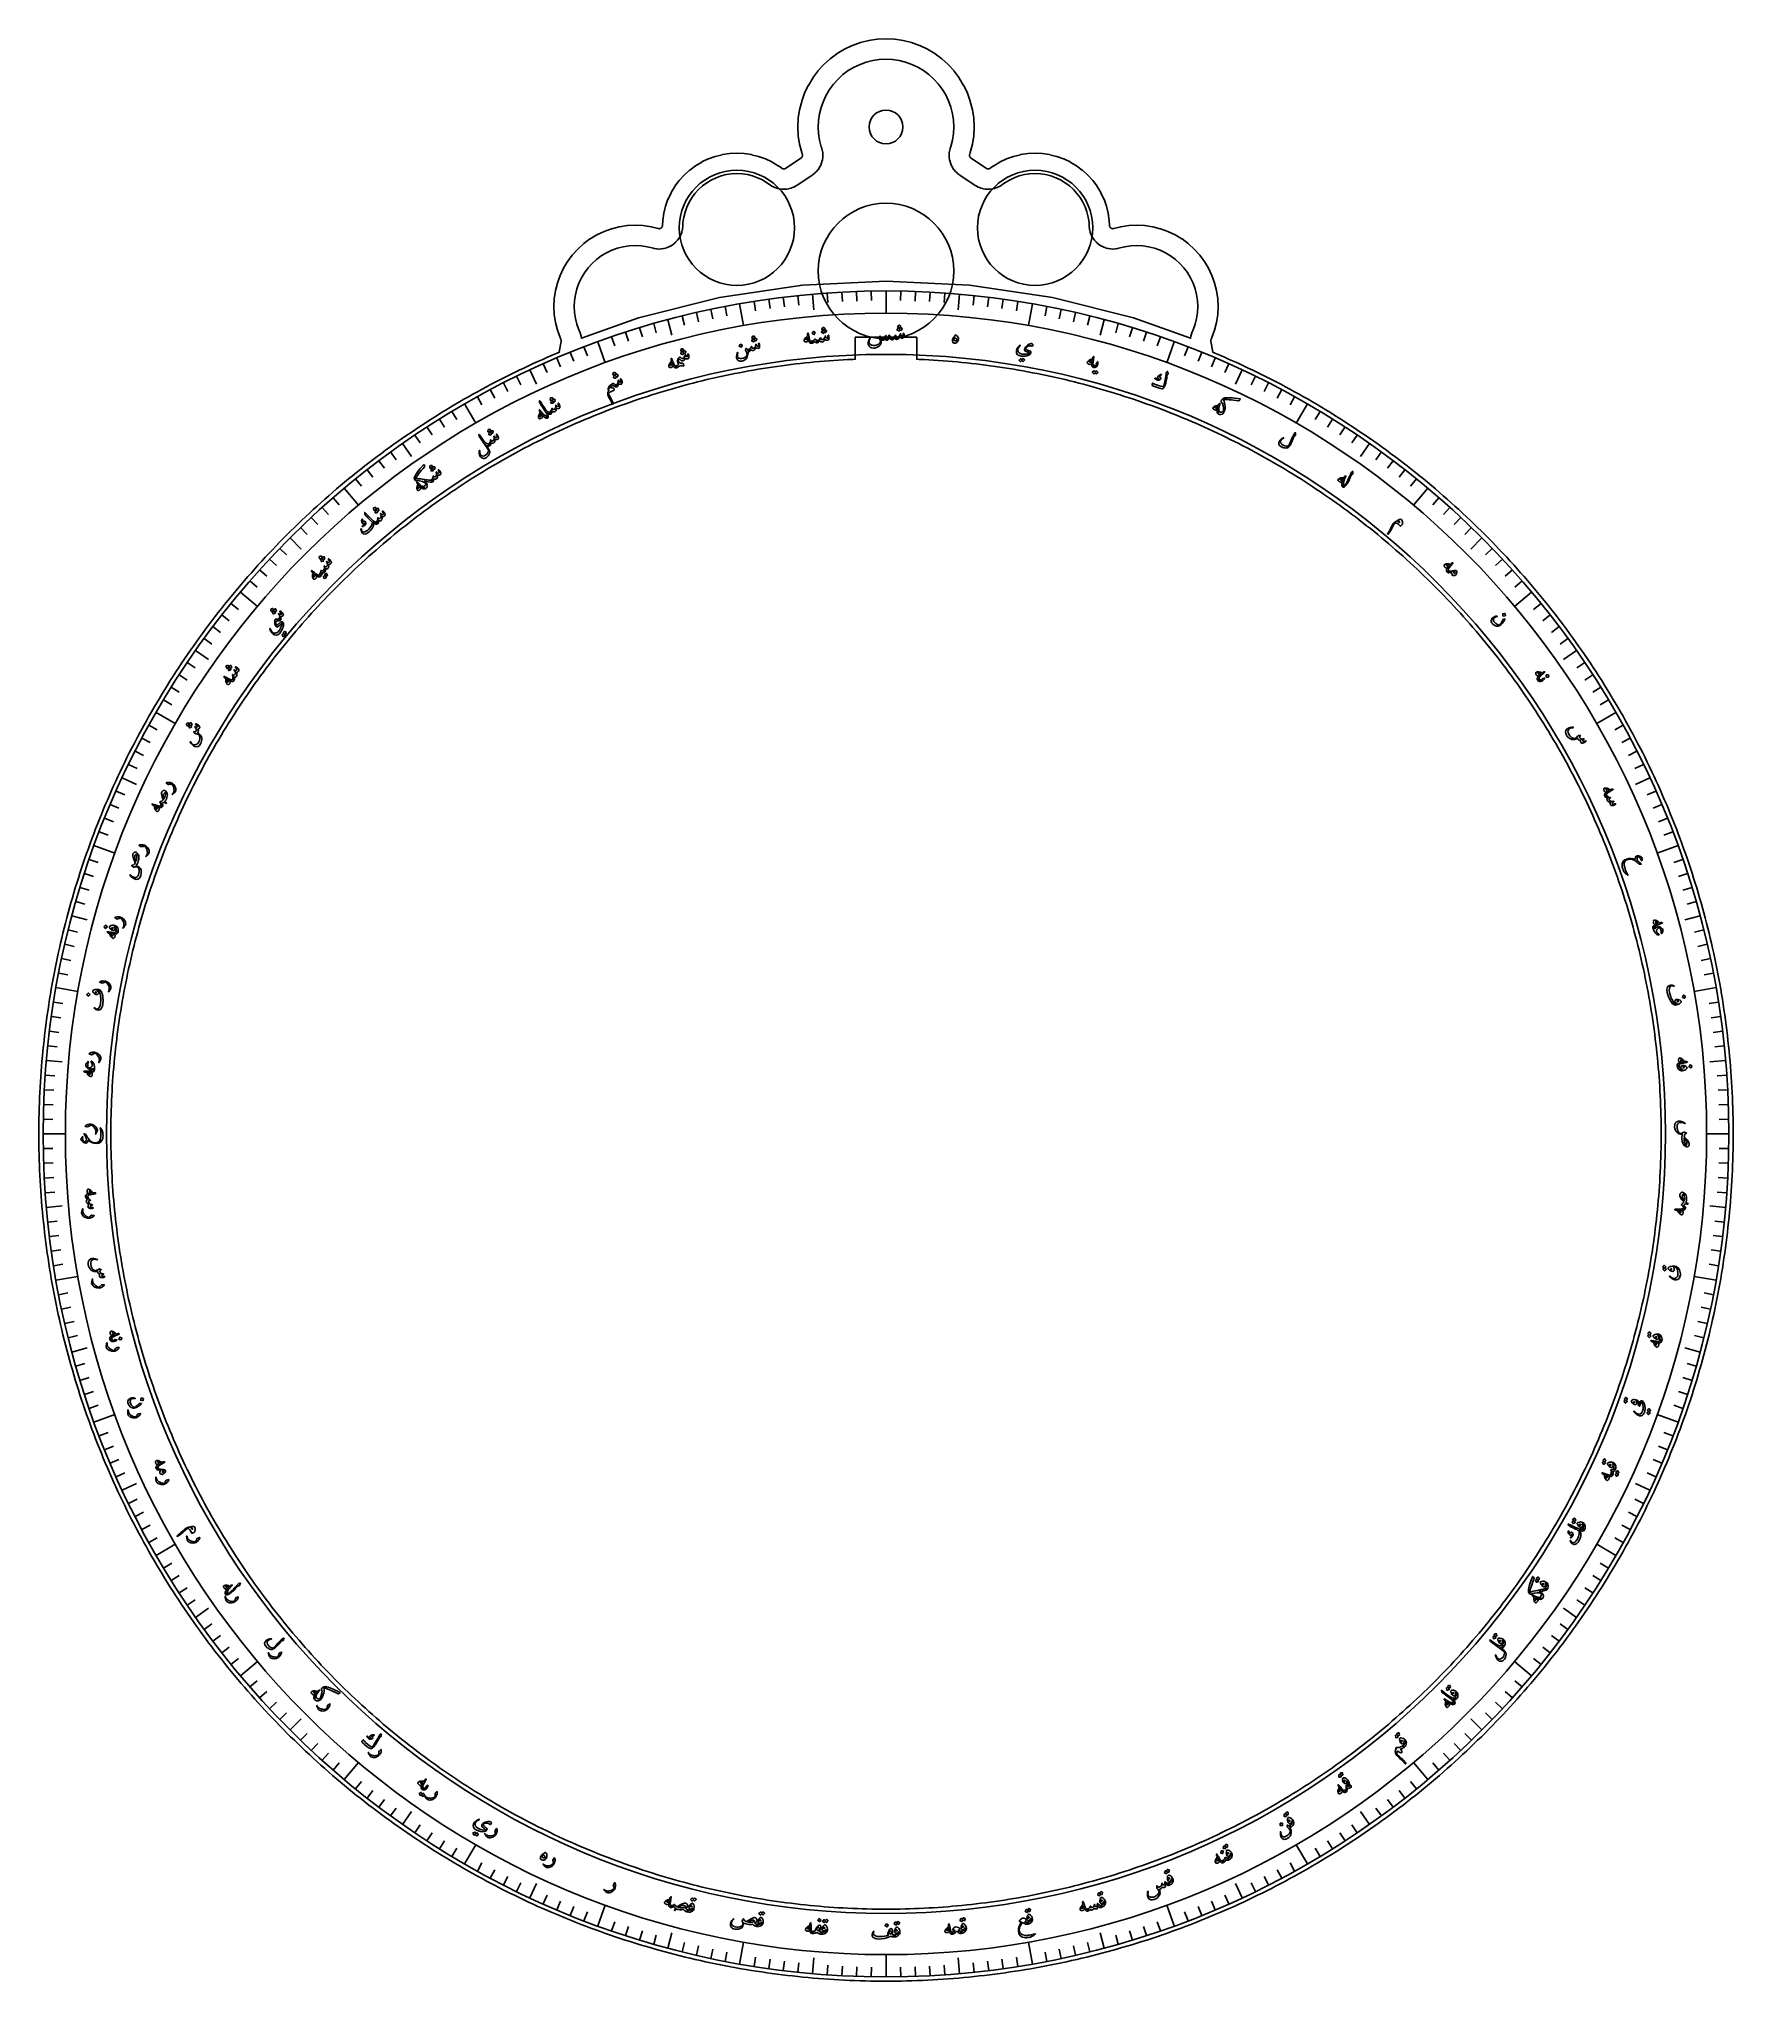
# Model space of a CAD drawing. Header units: millimetres. Extents: x -76 to 76, y -76 to 98.
import ezdxf

# ---------------------------------------------------------------- set-up
doc = ezdxf.new("R2010")
doc.units = ezdxf.units.MM
for name, color, linetype in [('CUT_INNER', 6, 'Continuous'), ('CUT_OUTER', 1, 'Continuous'), ('ENGRAVE', 7, 'Continuous'), ('ENGRAVE_FINE', 8, 'Continuous'), ('TEXT', 5, 'Continuous')]:
    doc.layers.add(name, color=color, linetype=linetype)

msp = doc.modelspace()

# ---------------------------------------------------------------- linework, layer by layer
at = {"layer": 'CUT_INNER'}
msp.add_lwpolyline([(69.0773, 0.8477), (69.0708, 1.2716), (69.0617, 1.6954), (69.05, 2.1191), (69.0357, 2.5427), (69.0188, 2.9663), (68.9993, 3.3897), (68.9772, 3.813), (68.9525, 4.2362), (68.9252, 4.6592), (68.8953, 5.082), (68.8628, 5.5047), (68.8278, 5.9271), (68.7901, 6.3493), (68.7498, 6.7713), (68.707, 7.193), (68.6616, 7.6144), (68.6136, 8.0356), (68.563, 8.4564), (68.5098, 8.877), (68.454, 9.2972), (68.3957, 9.717), (68.3348, 10.1365), (68.2713, 10.5556), (68.2053, 10.9743), (68.1366, 11.3926), (68.0654, 11.8105), (67.9917, 12.2279), (67.9154, 12.6449), (67.8365, 13.0613), (67.7551, 13.4773), (67.6711, 13.8928), (67.5846, 14.3078), (67.4955, 14.7222), (67.4039, 15.1361), (67.3098, 15.5494), (67.2131, 15.9621), (67.1139, 16.3742), (67.0122, 16.7857), (66.9079, 17.1965), (66.8012, 17.6068), (66.6919, 18.0163), (66.5801, 18.4252), (66.4658, 18.8334), (66.3489, 19.2408), (66.2296, 19.6476), (66.1078, 20.0536), (65.9835, 20.4588), (65.8568, 20.8633), (65.7275, 21.267), (65.5958, 21.6699), (65.4616, 22.072), (65.3249, 22.4732), (65.1858, 22.8737), (65.0442, 23.2732), (64.9002, 23.6719), (64.7537, 24.0696), (64.6048, 24.4665), (64.4535, 24.8624), (64.2997, 25.2575), (64.1435, 25.6515), (63.9849, 26.0446), (63.8239, 26.4367), (63.6605, 26.8278), (63.4947, 27.218), (63.3265, 27.607), (63.1559, 27.9951), (62.9829, 28.3821), (62.8076, 28.768), (62.6299, 29.1528), (62.4498, 29.5366), (62.2674, 29.9192), (62.0827, 30.3007), (61.8956, 30.6811), (61.7062, 31.0603), (61.5144, 31.4383), (61.3204, 31.8152), (61.124, 32.1908), (60.9253, 32.5653), (60.7244, 32.9385), (60.5211, 33.3105), (60.3156, 33.6812), (60.1078, 34.0506), (59.8977, 34.4188), (59.6854, 34.7857), (59.4708, 35.1513), (59.254, 35.5155), (59.035, 35.8784), (58.8137, 36.24), (58.5903, 36.6002), (58.3646, 36.959), (58.1367, 37.3164), (57.9067, 37.6724), (57.6744, 38.027), (57.44, 38.3802), (57.2034, 38.7319), (56.9647, 39.0822), (56.7238, 39.431), (56.4808, 39.7783), (56.2357, 40.1241), (55.9884, 40.4684), (55.739, 40.8112), (55.4876, 41.1524), (55.234, 41.4921), (54.9784, 41.8302), (54.7207, 42.1668), (54.4609, 42.5017), (54.1991, 42.8351), (53.9353, 43.1669), (53.6694, 43.497), (53.4015, 43.8255), (53.1316, 44.1523), (52.8597, 44.4775), (52.5858, 44.801), (52.3099, 45.1228), (52.032, 45.4429), (51.7522, 45.7613), (51.4705, 46.078), (51.1868, 46.393), (50.9011, 46.7062), (50.6136, 47.0176), (50.3241, 47.3273), (50.0328, 47.6352), (49.7396, 47.9413), (49.4445, 48.2456), (49.1475, 48.5481), (48.8487, 48.8487), (48.5481, 49.1475), (48.2456, 49.4445), (47.9413, 49.7396), (47.6352, 50.0328), (47.3273, 50.3241), (47.0176, 50.6136), (46.7062, 50.9011), (46.393, 51.1868), (46.078, 51.4705), (45.7613, 51.7522), (45.4429, 52.032), (45.1228, 52.3099), (44.801, 52.5858), (44.4775, 52.8597), (44.1523, 53.1316), (43.8255, 53.4015), (43.497, 53.6694), (43.1669, 53.9353), (42.8351, 54.1991), (42.5017, 54.4609), (42.1668, 54.7207), (41.8302, 54.9784), (41.4921, 55.234), (41.1524, 55.4876), (40.8112, 55.739), (40.4684, 55.9884), (40.1241, 56.2357), (39.7783, 56.4808), (39.431, 56.7238), (39.0822, 56.9647), (38.7319, 57.2034), (38.3802, 57.44), (38.027, 57.6744), (37.6724, 57.9067), (37.3164, 58.1367), (36.959, 58.3646), (36.6002, 58.5903), (36.24, 58.8137), (35.8784, 59.035), (35.5155, 59.254), (35.1513, 59.4708), (34.7857, 59.6854), (34.4188, 59.8977), (34.0506, 60.1078), (33.6812, 60.3156), (33.3105, 60.5211), (32.9385, 60.7244), (32.5653, 60.9253), (32.1908, 61.124), (31.8152, 61.3204), (31.4383, 61.5144), (31.0603, 61.7062), (30.6811, 61.8956), (30.3007, 62.0827), (29.9192, 62.2674), (29.5366, 62.4498), (29.1528, 62.6299), (28.768, 62.8076), (28.3821, 62.9829), (27.9951, 63.1559), (27.607, 63.3265), (27.218, 63.4947), (26.8278, 63.6605), (26.4367, 63.8239), (26.0446, 63.9849), (25.6515, 64.1435), (25.2575, 64.2997), (24.8624, 64.4535), (24.4665, 64.6048), (24.0696, 64.7537), (23.6719, 64.9002), (23.2732, 65.0442), (22.8737, 65.1858), (22.4732, 65.3249), (22.072, 65.4616), (21.6699, 65.5958), (21.267, 65.7275), (20.8633, 65.8568), (20.4588, 65.9835), (20.0536, 66.1078), (19.6476, 66.2296), (19.2408, 66.3489), (18.8334, 66.4658), (18.4252, 66.5801), (18.0163, 66.6919), (17.6068, 66.8012), (17.1965, 66.9079), (16.7857, 67.0122), (16.3742, 67.1139), (15.9621, 67.2131), (15.5494, 67.3098), (15.1361, 67.4039), (14.7222, 67.4955), (14.3078, 67.5846), (13.8928, 67.6711), (13.4773, 67.7551), (13.0613, 67.8365), (12.6449, 67.9154), (12.2279, 67.9917), (11.8105, 68.0654), (11.3926, 68.1366), (10.9743, 68.2053), (10.5556, 68.2713), (10.1365, 68.3348), (9.717, 68.3957), (9.2972, 68.454), (8.877, 68.5098), (8.4564, 68.563), (8.0356, 68.6136), (7.6144, 68.6616), (7.193, 68.707), (6.7713, 68.7498), (6.3493, 68.7901), (5.9271, 68.8278), (5.5047, 68.8628), (5.082, 68.8953), (4.6592, 68.9252), (4.2362, 68.9525), (3.813, 68.9772), (3.3897, 68.9993), (2.9663, 69.0188), (2.7425, 69.0277), (2.7425, 70.9945), (-2.7425, 70.9945), (-2.7425, 69.0277), (-2.9663, 69.0188), (-3.3897, 68.9993), (-3.813, 68.9772), (-4.2362, 68.9525), (-4.6592, 68.9252), (-5.082, 68.8953), (-5.5047, 68.8628), (-5.9271, 68.8278), (-6.3493, 68.7901), (-6.7713, 68.7498), (-7.193, 68.707), (-7.6144, 68.6616), (-8.0356, 68.6136), (-8.4564, 68.563), (-8.877, 68.5098), (-9.2972, 68.454), (-9.717, 68.3957), (-10.1365, 68.3348), (-10.5556, 68.2713), (-10.9743, 68.2053), (-11.3926, 68.1366), (-11.8105, 68.0654), (-12.2279, 67.9917), (-12.6449, 67.9154), (-13.0613, 67.8365), (-13.4773, 67.7551), (-13.8928, 67.6711), (-14.3078, 67.5846), (-14.7222, 67.4955), (-15.1361, 67.4039), (-15.5494, 67.3098), (-15.9621, 67.2131), (-16.3742, 67.1139), (-16.7857, 67.0122), (-17.1965, 66.9079), (-17.6068, 66.8012), (-18.0163, 66.6919), (-18.4252, 66.5801), (-18.8334, 66.4658), (-19.2408, 66.3489), (-19.6476, 66.2296), (-20.0536, 66.1078), (-20.4588, 65.9835), (-20.8633, 65.8568), (-21.267, 65.7275), (-21.6699, 65.5958), (-22.072, 65.4616), (-22.4732, 65.3249), (-22.8737, 65.1858), (-23.2732, 65.0442), (-23.6719, 64.9002), (-24.0696, 64.7537), (-24.4665, 64.6048), (-24.8624, 64.4535), (-25.2575, 64.2997), (-25.6515, 64.1435), (-26.0446, 63.9849), (-26.4367, 63.8239), (-26.8278, 63.6605), (-27.218, 63.4947), (-27.607, 63.3265), (-27.9951, 63.1559), (-28.3821, 62.9829), (-28.768, 62.8076), (-29.1528, 62.6299), (-29.5366, 62.4498), (-29.9192, 62.2674), (-30.3007, 62.0827), (-30.6811, 61.8956), (-31.0603, 61.7062), (-31.4383, 61.5144), (-31.8152, 61.3204), (-32.1908, 61.124), (-32.5653, 60.9253), (-32.9385, 60.7244), (-33.3105, 60.5211), (-33.6812, 60.3156), (-34.0506, 60.1078), (-34.4188, 59.8977), (-34.7857, 59.6854), (-35.1513, 59.4708), (-35.5155, 59.254), (-35.8784, 59.035), (-36.24, 58.8137), (-36.6002, 58.5903), (-36.959, 58.3646), (-37.3164, 58.1367), (-37.6724, 57.9067), (-38.027, 57.6744), (-38.3802, 57.44), (-38.7319, 57.2034), (-39.0822, 56.9647), (-39.431, 56.7238), (-39.7783, 56.4808), (-40.1241, 56.2357), (-40.4684, 55.9884), (-40.8112, 55.739), (-41.1524, 55.4876), (-41.4921, 55.234), (-41.8302, 54.9784), (-42.1668, 54.7207), (-42.5017, 54.4609), (-42.8351, 54.1991), (-43.1669, 53.9353), (-43.497, 53.6694), (-43.8255, 53.4015), (-44.1523, 53.1316), (-44.4775, 52.8597), (-44.801, 52.5858), (-45.1228, 52.3099), (-45.4429, 52.032), (-45.7613, 51.7522), (-46.078, 51.4705), (-46.393, 51.1868), (-46.7062, 50.9011), (-47.0176, 50.6136), (-47.3273, 50.3241), (-47.6352, 50.0328), (-47.9413, 49.7396), (-48.2456, 49.4445), (-48.5481, 49.1475), (-48.8487, 48.8487), (-49.1475, 48.5481), (-49.4445, 48.2456), (-49.7396, 47.9413), (-50.0328, 47.6352), (-50.3241, 47.3273), (-50.6136, 47.0176), (-50.9011, 46.7062), (-51.1868, 46.393), (-51.4705, 46.078), (-51.7522, 45.7613), (-52.032, 45.4429), (-52.3099, 45.1228), (-52.5858, 44.801), (-52.8597, 44.4775), (-53.1316, 44.1523), (-53.4015, 43.8255), (-53.6694, 43.497), (-53.9353, 43.1669), (-54.1991, 42.8351), (-54.4609, 42.5017), (-54.7207, 42.1668), (-54.9784, 41.8302), (-55.234, 41.4921), (-55.4876, 41.1524), (-55.739, 40.8112), (-55.9884, 40.4684), (-56.2357, 40.1241), (-56.4808, 39.7783), (-56.7238, 39.431), (-56.9647, 39.0822), (-57.2034, 38.7319), (-57.44, 38.3802), (-57.6744, 38.027), (-57.9067, 37.6724), (-58.1367, 37.3164), (-58.3646, 36.959), (-58.5903, 36.6002), (-58.8137, 36.24), (-59.035, 35.8784), (-59.254, 35.5155), (-59.4708, 35.1513), (-59.6854, 34.7857), (-59.8977, 34.4188), (-60.1078, 34.0506), (-60.3156, 33.6812), (-60.5211, 33.3105), (-60.7244, 32.9385), (-60.9253, 32.5653), (-61.124, 32.1908), (-61.3204, 31.8152), (-61.5144, 31.4383), (-61.7062, 31.0603), (-61.8956, 30.6811), (-62.0827, 30.3007), (-62.2674, 29.9192), (-62.4498, 29.5366), (-62.6299, 29.1528), (-62.8076, 28.768), (-62.9829, 28.3821), (-63.1559, 27.9951), (-63.3265, 27.607), (-63.4947, 27.218), (-63.6605, 26.8278), (-63.8239, 26.4367), (-63.9849, 26.0446), (-64.1435, 25.6515), (-64.2997, 25.2575), (-64.4535, 24.8624), (-64.6048, 24.4665), (-64.7537, 24.0696), (-64.9002, 23.6719), (-65.0442, 23.2732), (-65.1858, 22.8737), (-65.3249, 22.4732), (-65.4616, 22.072), (-65.5958, 21.6699), (-65.7275, 21.267), (-65.8568, 20.8633), (-65.9835, 20.4588), (-66.1078, 20.0536), (-66.2296, 19.6476), (-66.3489, 19.2408), (-66.4658, 18.8334), (-66.5801, 18.4252), (-66.6919, 18.0163), (-66.8012, 17.6068), (-66.9079, 17.1965), (-67.0122, 16.7857), (-67.1139, 16.3742), (-67.2131, 15.9621), (-67.3098, 15.5494), (-67.4039, 15.1361), (-67.4955, 14.7222), (-67.5846, 14.3078), (-67.6711, 13.8928), (-67.7551, 13.4773), (-67.8365, 13.0613), (-67.9154, 12.6449), (-67.9917, 12.2279), (-68.0654, 11.8105), (-68.1366, 11.3926), (-68.2053, 10.9743), (-68.2713, 10.5556), (-68.3348, 10.1365), (-68.3957, 9.717), (-68.454, 9.2972), (-68.5098, 8.877), (-68.563, 8.4564), (-68.6136, 8.0356), (-68.6616, 7.6144), (-68.707, 7.193), (-68.7498, 6.7713), (-68.7901, 6.3493), (-68.8278, 5.9271), (-68.8628, 5.5047), (-68.8953, 5.082), (-68.9252, 4.6592), (-68.9525, 4.2362), (-68.9772, 3.813), (-68.9993, 3.3897), (-69.0188, 2.9663), (-69.0357, 2.5427), (-69.05, 2.1191), (-69.0617, 1.6954), (-69.0708, 1.2716), (-69.0773, 0.8477), (-69.0812, 0.4239), (-69.0825, 0), (-69.0812, -0.4239), (-69.0773, -0.8477), (-69.0708, -1.2716), (-69.0617, -1.6954), (-69.05, -2.1191), (-69.0357, -2.5427), (-69.0188, -2.9663), (-68.9993, -3.3897), (-68.9772, -3.813), (-68.9525, -4.2362), (-68.9252, -4.6592), (-68.8953, -5.082), (-68.8628, -5.5047), (-68.8278, -5.9271), (-68.7901, -6.3493), (-68.7498, -6.7713), (-68.707, -7.193), (-68.6616, -7.6144), (-68.6136, -8.0356), (-68.563, -8.4564), (-68.5098, -8.877), (-68.454, -9.2972), (-68.3957, -9.717), (-68.3348, -10.1365), (-68.2713, -10.5556), (-68.2053, -10.9743), (-68.1366, -11.3926), (-68.0654, -11.8105), (-67.9917, -12.2279), (-67.9154, -12.6449), (-67.8365, -13.0613), (-67.7551, -13.4773), (-67.6711, -13.8928), (-67.5846, -14.3078), (-67.4955, -14.7222), (-67.4039, -15.1361), (-67.3098, -15.5494), (-67.2131, -15.9621), (-67.1139, -16.3742), (-67.0122, -16.7857), (-66.9079, -17.1965), (-66.8012, -17.6068), (-66.6919, -18.0163), (-66.5801, -18.4252), (-66.4658, -18.8334), (-66.3489, -19.2408), (-66.2296, -19.6476), (-66.1078, -20.0536), (-65.9835, -20.4588), (-65.8568, -20.8633), (-65.7275, -21.267), (-65.5958, -21.6699), (-65.4616, -22.072), (-65.3249, -22.4732), (-65.1858, -22.8737), (-65.0442, -23.2732), (-64.9002, -23.6719), (-64.7537, -24.0696), (-64.6048, -24.4665), (-64.4535, -24.8624), (-64.2997, -25.2575), (-64.1435, -25.6515), (-63.9849, -26.0446), (-63.8239, -26.4367), (-63.6605, -26.8278), (-63.4947, -27.218), (-63.3265, -27.607), (-63.1559, -27.9951), (-62.9829, -28.3821), (-62.8076, -28.768), (-62.6299, -29.1528), (-62.4498, -29.5366), (-62.2674, -29.9192), (-62.0827, -30.3007), (-61.8956, -30.6811), (-61.7062, -31.0603), (-61.5144, -31.4383), (-61.3204, -31.8152), (-61.124, -32.1908), (-60.9253, -32.5653), (-60.7244, -32.9385), (-60.5211, -33.3105), (-60.3156, -33.6812), (-60.1078, -34.0506), (-59.8977, -34.4188), (-59.6854, -34.7857), (-59.4708, -35.1513), (-59.254, -35.5155), (-59.035, -35.8784), (-58.8137, -36.24), (-58.5903, -36.6002), (-58.3646, -36.959), (-58.1367, -37.3164), (-57.9067, -37.6724), (-57.6744, -38.027), (-57.44, -38.3802), (-57.2034, -38.7319), (-56.9647, -39.0822), (-56.7238, -39.431), (-56.4808, -39.7783), (-56.2357, -40.1241), (-55.9884, -40.4684), (-55.739, -40.8112), (-55.4876, -41.1524), (-55.234, -41.4921), (-54.9784, -41.8302), (-54.7207, -42.1668), (-54.4609, -42.5017), (-54.1991, -42.8351), (-53.9353, -43.1669), (-53.6694, -43.497), (-53.4015, -43.8255), (-53.1316, -44.1523), (-52.8597, -44.4775), (-52.5858, -44.801), (-52.3099, -45.1228), (-52.032, -45.4429), (-51.7522, -45.7613), (-51.4705, -46.078), (-51.1868, -46.393), (-50.9011, -46.7062), (-50.6136, -47.0176), (-50.3241, -47.3273), (-50.0328, -47.6352), (-49.7396, -47.9413), (-49.4445, -48.2456), (-49.1475, -48.5481), (-48.8487, -48.8487), (-48.5481, -49.1475), (-48.2456, -49.4445), (-47.9413, -49.7396), (-47.6352, -50.0328), (-47.3273, -50.3241), (-47.0176, -50.6136), (-46.7062, -50.9011), (-46.393, -51.1868), (-46.078, -51.4705), (-45.7613, -51.7522), (-45.4429, -52.032), (-45.1228, -52.3099), (-44.801, -52.5858), (-44.4775, -52.8597), (-44.1523, -53.1316), (-43.8255, -53.4015), (-43.497, -53.6694), (-43.1669, -53.9353), (-42.8351, -54.1991), (-42.5017, -54.4609), (-42.1668, -54.7207), (-41.8302, -54.9784), (-41.4921, -55.234), (-41.1524, -55.4876), (-40.8112, -55.739), (-40.4684, -55.9884), (-40.1241, -56.2357), (-39.7783, -56.4808), (-39.431, -56.7238), (-39.0822, -56.9647), (-38.7319, -57.2034), (-38.3802, -57.44), (-38.027, -57.6744), (-37.6724, -57.9067), (-37.3164, -58.1367), (-36.959, -58.3646), (-36.6002, -58.5903), (-36.24, -58.8137), (-35.8784, -59.035), (-35.5155, -59.254), (-35.1513, -59.4708), (-34.7857, -59.6854), (-34.4188, -59.8977), (-34.0506, -60.1078), (-33.6812, -60.3156), (-33.3105, -60.5211), (-32.9385, -60.7244), (-32.5653, -60.9253), (-32.1908, -61.124), (-31.8152, -61.3204), (-31.4383, -61.5144), (-31.0603, -61.7062), (-30.6811, -61.8956), (-30.3007, -62.0827), (-29.9192, -62.2674), (-29.5366, -62.4498), (-29.1528, -62.6299), (-28.768, -62.8076), (-28.3821, -62.9829), (-27.9951, -63.1559), (-27.607, -63.3265), (-27.218, -63.4947), (-26.8278, -63.6605), (-26.4367, -63.8239), (-26.0446, -63.9849), (-25.6515, -64.1435), (-25.2575, -64.2997), (-24.8624, -64.4535), (-24.4665, -64.6048), (-24.0696, -64.7537), (-23.6719, -64.9002), (-23.2732, -65.0442), (-22.8737, -65.1858), (-22.4732, -65.3249), (-22.072, -65.4616), (-21.6699, -65.5958), (-21.267, -65.7275), (-20.8633, -65.8568), (-20.4588, -65.9835), (-20.0536, -66.1078), (-19.6476, -66.2296), (-19.2408, -66.3489), (-18.8334, -66.4658), (-18.4252, -66.5801), (-18.0163, -66.6919), (-17.6068, -66.8012), (-17.1965, -66.9079), (-16.7857, -67.0122), (-16.3742, -67.1139), (-15.9621, -67.2131), (-15.5494, -67.3098), (-15.1361, -67.4039), (-14.7222, -67.4955), (-14.3078, -67.5846), (-13.8928, -67.6711), (-13.4773, -67.7551), (-13.0613, -67.8365), (-12.6449, -67.9154), (-12.2279, -67.9917), (-11.8105, -68.0654), (-11.3926, -68.1366), (-10.9743, -68.2053), (-10.5556, -68.2713), (-10.1365, -68.3348), (-9.717, -68.3957), (-9.2972, -68.454), (-8.877, -68.5098), (-8.4564, -68.563), (-8.0356, -68.6136), (-7.6144, -68.6616), (-7.193, -68.707), (-6.7713, -68.7498), (-6.3493, -68.7901), (-5.9271, -68.8278), (-5.5047, -68.8628), (-5.082, -68.8953), (-4.6592, -68.9252), (-4.2362, -68.9525), (-3.813, -68.9772), (-3.3897, -68.9993), (-2.9663, -69.0188), (-2.5427, -69.0357), (-2.1191, -69.05), (-1.6954, -69.0617), (-1.2716, -69.0708), (-0.8477, -69.0773), (-0.4239, -69.0812), (0, -69.0825), (0.4239, -69.0812), (0.8477, -69.0773), (1.2716, -69.0708), (1.6954, -69.0617), (2.1191, -69.05), (2.5427, -69.0357), (2.9663, -69.0188), (3.3897, -68.9993), (3.813, -68.9772), (4.2362, -68.9525), (4.6592, -68.9252), (5.082, -68.8953), (5.5047, -68.8628), (5.9271, -68.8278), (6.3493, -68.7901), (6.7713, -68.7498), (7.193, -68.707), (7.6144, -68.6616), (8.0356, -68.6136), (8.4564, -68.563), (8.877, -68.5098), (9.2972, -68.454), (9.717, -68.3957), (10.1365, -68.3348), (10.5556, -68.2713), (10.9743, -68.2053), (11.3926, -68.1366), (11.8105, -68.0654), (12.2279, -67.9917), (12.6449, -67.9154), (13.0613, -67.8365), (13.4773, -67.7551), (13.8928, -67.6711), (14.3078, -67.5846), (14.7222, -67.4955), (15.1361, -67.4039), (15.5494, -67.3098), (15.9621, -67.2131), (16.3742, -67.1139), (16.7857, -67.0122), (17.1965, -66.9079), (17.6068, -66.8012), (18.0163, -66.6919), (18.4252, -66.5801), (18.8334, -66.4658), (19.2408, -66.3489), (19.6476, -66.2296), (20.0536, -66.1078), (20.4588, -65.9835), (20.8633, -65.8568), (21.267, -65.7275), (21.6699, -65.5958), (22.072, -65.4616), (22.4732, -65.3249), (22.8737, -65.1858), (23.2732, -65.0442), (23.6719, -64.9002), (24.0696, -64.7537), (24.4665, -64.6048), (24.8624, -64.4535), (25.2575, -64.2997), (25.6515, -64.1435), (26.0446, -63.9849), (26.4367, -63.8239), (26.8278, -63.6605), (27.218, -63.4947), (27.607, -63.3265), (27.9951, -63.1559), (28.3821, -62.9829), (28.768, -62.8076), (29.1528, -62.6299), (29.5366, -62.4498), (29.9192, -62.2674), (30.3007, -62.0827), (30.6811, -61.8956), (31.0603, -61.7062), (31.4383, -61.5144), (31.8152, -61.3204), (32.1908, -61.124), (32.5653, -60.9253), (32.9385, -60.7244), (33.3105, -60.5211), (33.6812, -60.3156), (34.0506, -60.1078), (34.4188, -59.8977), (34.7857, -59.6854), (35.1513, -59.4708), (35.5155, -59.254), (35.8784, -59.035), (36.24, -58.8137), (36.6002, -58.5903), (36.959, -58.3646), (37.3164, -58.1367), (37.6724, -57.9067), (38.027, -57.6744), (38.3802, -57.44), (38.7319, -57.2034), (39.0822, -56.9647), (39.431, -56.7238), (39.7783, -56.4808), (40.1241, -56.2357), (40.4684, -55.9884), (40.8112, -55.739), (41.1524, -55.4876), (41.4921, -55.234), (41.8302, -54.9784), (42.1668, -54.7207), (42.5017, -54.4609), (42.8351, -54.1991), (43.1669, -53.9353), (43.497, -53.6694), (43.8255, -53.4015), (44.1523, -53.1316), (44.4775, -52.8597), (44.801, -52.5858), (45.1228, -52.3099), (45.4429, -52.032), (45.7613, -51.7522), (46.078, -51.4705), (46.393, -51.1868), (46.7062, -50.9011), (47.0176, -50.6136), (47.3273, -50.3241), (47.6352, -50.0328), (47.9413, -49.7396), (48.2456, -49.4445), (48.5481, -49.1475), (48.8487, -48.8487), (49.1475, -48.5481), (49.4445, -48.2456), (49.7396, -47.9413), (50.0328, -47.6352), (50.3241, -47.3273), (50.6136, -47.0176), (50.9011, -46.7062), (51.1868, -46.393), (51.4705, -46.078), (51.7522, -45.7613), (52.032, -45.4429), (52.3099, -45.1228), (52.5858, -44.801), (52.8597, -44.4775), (53.1316, -44.1523), (53.4015, -43.8255), (53.6694, -43.497), (53.9353, -43.1669), (54.1991, -42.8351), (54.4609, -42.5017), (54.7207, -42.1668), (54.9784, -41.8302), (55.234, -41.4921), (55.4876, -41.1524), (55.739, -40.8112), (55.9884, -40.4684), (56.2357, -40.1241), (56.4808, -39.7783), (56.7238, -39.431), (56.9647, -39.0822), (57.2034, -38.7319), (57.44, -38.3802), (57.6744, -38.027), (57.9067, -37.6724), (58.1367, -37.3164), (58.3646, -36.959), (58.5903, -36.6002), (58.8137, -36.24), (59.035, -35.8784), (59.254, -35.5155), (59.4708, -35.1513), (59.6854, -34.7857), (59.8977, -34.4188), (60.1078, -34.0506), (60.3156, -33.6812), (60.5211, -33.3105), (60.7244, -32.9385), (60.9253, -32.5653), (61.124, -32.1908), (61.3204, -31.8152), (61.5144, -31.4383), (61.7062, -31.0603), (61.8956, -30.6811), (62.0827, -30.3007), (62.2674, -29.9192), (62.4498, -29.5366), (62.6299, -29.1528), (62.8076, -28.768), (62.9829, -28.3821), (63.1559, -27.9951), (63.3265, -27.607), (63.4947, -27.218), (63.6605, -26.8278), (63.8239, -26.4367), (63.9849, -26.0446), (64.1435, -25.6515), (64.2997, -25.2575), (64.4535, -24.8624), (64.6048, -24.4665), (64.7537, -24.0696), (64.9002, -23.6719), (65.0442, -23.2732), (65.1858, -22.8737), (65.3249, -22.4732), (65.4616, -22.072), (65.5958, -21.6699), (65.7275, -21.267), (65.8568, -20.8633), (65.9835, -20.4588), (66.1078, -20.0536), (66.2296, -19.6476), (66.3489, -19.2408), (66.4658, -18.8334), (66.5801, -18.4252), (66.6919, -18.0163), (66.8012, -17.6068), (66.9079, -17.1965), (67.0122, -16.7857), (67.1139, -16.3742), (67.2131, -15.9621), (67.3098, -15.5494), (67.4039, -15.1361), (67.4955, -14.7222), (67.5846, -14.3078), (67.6711, -13.8928), (67.7551, -13.4773), (67.8365, -13.0613), (67.9154, -12.6449), (67.9917, -12.2279), (68.0654, -11.8105), (68.1366, -11.3926), (68.2053, -10.9743), (68.2713, -10.5556), (68.3348, -10.1365), (68.3957, -9.717), (68.454, -9.2972), (68.5098, -8.877), (68.563, -8.4564), (68.6136, -8.0356), (68.6616, -7.6144), (68.707, -7.193), (68.7498, -6.7713), (68.7901, -6.3493), (68.8278, -5.9271), (68.8628, -5.5047), (68.8953, -5.082), (68.9252, -4.6592), (68.9525, -4.2362), (68.9772, -3.813), (68.9993, -3.3897), (69.0188, -2.9663), (69.0357, -2.5427), (69.05, -2.1191), (69.0617, -1.6954), (69.0708, -1.2716), (69.0773, -0.8477), (69.0812, -0.4239), (69.0825, 0), (69.0812, 0.4239)], close=True, dxfattribs=at)
for centre, radius in [((0, 89.7329), 1.51), ((-13.288, 80.7484), 5.134), ((13.288, 80.7484), 5.134), ((0, 76.8979), 6.04)]:
    msp.add_circle(centre, radius, dxfattribs=at)
at = {"layer": 'CUT_OUTER'}
msp.add_lwpolyline([(75.4872, -1.3897), (75.4773, -1.8529), (75.4645, -2.3159), (75.4488, -2.7789), (75.4304, -3.2418), (75.4091, -3.7046), (75.3849, -4.1672), (75.3579, -4.6297), (75.3281, -5.092), (75.2954, -5.5541), (75.2599, -6.016), (75.2216, -6.4777), (75.1804, -6.9391), (75.1364, -7.4003), (75.0896, -7.8612), (75.04, -8.3218), (74.9875, -8.7821), (74.9322, -9.242), (74.8741, -9.7016), (74.8131, -10.1608), (74.7494, -10.6197), (74.6828, -11.0782), (74.6134, -11.5362), (74.5413, -11.9938), (74.4663, -12.4509), (74.3885, -12.9076), (74.3079, -13.3638), (74.2245, -13.8195), (74.1383, -14.2747), (74.0493, -14.7293), (73.9575, -15.1834), (73.863, -15.6369), (73.7656, -16.0898), (73.6655, -16.5421), (73.5626, -16.9938), (73.457, -17.4449), (73.3485, -17.8953), (73.2374, -18.345), (73.1234, -18.794), (73.0067, -19.2424), (72.8873, -19.69), (72.7651, -20.1368), (72.6402, -20.5829), (72.5125, -21.0282), (72.3821, -21.4728), (72.249, -21.9165), (72.1132, -22.3594), (71.9746, -22.8014), (71.8333, -23.2426), (71.6894, -23.683), (71.5427, -24.1224), (71.3934, -24.5609), (71.2413, -24.9985), (71.0866, -25.4352), (70.9292, -25.8709), (70.7691, -26.3056), (70.6064, -26.7393), (70.441, -27.1721), (70.2729, -27.6038), (70.1022, -28.0344), (69.9289, -28.4641), (69.7529, -28.8926), (69.5743, -29.3201), (69.3931, -29.7464), (69.2093, -30.1716), (69.0228, -30.5957), (68.8338, -31.0187), (68.6422, -31.4404), (68.448, -31.861), (68.2512, -32.2804), (68.0518, -32.6986), (67.8499, -33.1155), (67.6455, -33.5312), (67.4384, -33.9457), (67.2289, -34.3588), (67.0168, -34.7707), (66.8022, -35.1812), (66.5851, -35.5905), (66.3654, -35.9983), (66.1433, -36.4049), (65.9187, -36.81), (65.6916, -37.2138), (65.462, -37.6162), (65.23, -38.0171), (64.9955, -38.4167), (64.7585, -38.8148), (64.5191, -39.2114), (64.2773, -39.6065), (64.0331, -40.0002), (63.7864, -40.3923), (63.5374, -40.7829), (63.286, -41.172), (63.0321, -41.5596), (62.776, -41.9456), (62.5174, -42.3299), (62.2565, -42.7128), (61.9932, -43.0939), (61.7277, -43.4735), (61.4597, -43.8515), (61.1895, -44.2277), (60.917, -44.6024), (60.6422, -44.9753), (60.3651, -45.3465), (60.0857, -45.7161), (59.804, -46.0839), (59.5202, -46.45), (59.234, -46.8143), (58.9457, -47.1769), (58.6551, -47.5377), (58.3623, -47.8967), (58.0673, -48.2539), (57.7701, -48.6093), (57.4708, -48.9628), (57.1693, -49.3145), (56.8656, -49.6644), (56.5598, -50.0124), (56.2519, -50.3585), (55.9418, -50.7027), (55.6297, -51.045), (55.3154, -51.3854), (54.9991, -51.7238), (54.6807, -52.0603), (54.3602, -52.3948), (54.0377, -52.7274), (53.7131, -53.058), (53.3866, -53.3866), (53.058, -53.7131), (52.7274, -54.0377), (52.3948, -54.3602), (52.0603, -54.6807), (51.7238, -54.9991), (51.3854, -55.3154), (51.045, -55.6297), (50.7027, -55.9418), (50.3585, -56.2519), (50.0124, -56.5598), (49.6644, -56.8656), (49.3145, -57.1693), (48.9628, -57.4708), (48.6093, -57.7701), (48.2539, -58.0673), (47.8967, -58.3623), (47.5377, -58.6551), (47.1769, -58.9457), (46.8143, -59.234), (46.45, -59.5202), (46.0839, -59.804), (45.7161, -60.0857), (45.3465, -60.3651), (44.9753, -60.6422), (44.6024, -60.917), (44.2277, -61.1895), (43.8515, -61.4597), (43.4735, -61.7277), (43.0939, -61.9932), (42.7128, -62.2565), (42.3299, -62.5174), (41.9456, -62.776), (41.5596, -63.0321), (41.172, -63.286), (40.7829, -63.5374), (40.3923, -63.7864), (40.0002, -64.0331), (39.6065, -64.2773), (39.2114, -64.5191), (38.8148, -64.7585), (38.4167, -64.9955), (38.0171, -65.23), (37.6162, -65.462), (37.2138, -65.6916), (36.81, -65.9187), (36.4049, -66.1433), (35.9983, -66.3654), (35.5905, -66.5851), (35.1812, -66.8022), (34.7707, -67.0168), (34.3588, -67.2289), (33.9457, -67.4384), (33.5312, -67.6455), (33.1155, -67.8499), (32.6986, -68.0518), (32.2804, -68.2512), (31.861, -68.448), (31.4404, -68.6422), (31.0187, -68.8338), (30.5957, -69.0228), (30.1716, -69.2093), (29.7464, -69.3931), (29.3201, -69.5743), (28.8926, -69.7529), (28.4641, -69.9289), (28.0344, -70.1022), (27.6038, -70.2729), (27.1721, -70.441), (26.7393, -70.6064), (26.3056, -70.7691), (25.8709, -70.9292), (25.4352, -71.0866), (24.9985, -71.2413), (24.5609, -71.3934), (24.1224, -71.5427), (23.683, -71.6894), (23.2426, -71.8333), (22.8014, -71.9746), (22.3594, -72.1132), (21.9165, -72.249), (21.4728, -72.3821), (21.0282, -72.5125), (20.5829, -72.6402), (20.1368, -72.7651), (19.69, -72.8873), (19.2424, -73.0067), (18.794, -73.1234), (18.345, -73.2374), (17.8953, -73.3485), (17.4449, -73.457), (16.9938, -73.5626), (16.5421, -73.6655), (16.0898, -73.7656), (15.6369, -73.863), (15.1834, -73.9575), (14.7293, -74.0493), (14.2747, -74.1383), (13.8195, -74.2245), (13.3638, -74.3079), (12.9076, -74.3885), (12.4509, -74.4663), (11.9938, -74.5413), (11.5362, -74.6134), (11.0782, -74.6828), (10.6197, -74.7494), (10.1608, -74.8131), (9.7016, -74.8741), (9.242, -74.9322), (8.7821, -74.9875), (8.3218, -75.04), (7.8612, -75.0896), (7.4003, -75.1364), (6.9391, -75.1804), (6.4777, -75.2216), (6.016, -75.2599), (5.5541, -75.2954), (5.092, -75.3281), (4.6297, -75.3579), (4.1672, -75.3849), (3.7046, -75.4091), (3.2418, -75.4304), (2.7789, -75.4488), (2.3159, -75.4645), (1.8529, -75.4773), (1.3897, -75.4872), (0.9265, -75.4943), (0.4633, -75.4986), (0, -75.5), (-0.4633, -75.4986), (-0.9265, -75.4943), (-1.3897, -75.4872), (-1.8529, -75.4773), (-2.3159, -75.4645), (-2.7789, -75.4488), (-3.2418, -75.4304), (-3.7046, -75.4091), (-4.1672, -75.3849), (-4.6297, -75.3579), (-5.092, -75.3281), (-5.5541, -75.2954), (-6.016, -75.2599), (-6.4777, -75.2216), (-6.9391, -75.1804), (-7.4003, -75.1364), (-7.8612, -75.0896), (-8.3218, -75.04), (-8.7821, -74.9875), (-9.242, -74.9322), (-9.7016, -74.8741), (-10.1608, -74.8131), (-10.6197, -74.7494), (-11.0782, -74.6828), (-11.5362, -74.6134), (-11.9938, -74.5413), (-12.4509, -74.4663), (-12.9076, -74.3885), (-13.3638, -74.3079), (-13.8195, -74.2245), (-14.2747, -74.1383), (-14.7293, -74.0493), (-15.1834, -73.9575), (-15.6369, -73.863), (-16.0898, -73.7656), (-16.5421, -73.6655), (-16.9938, -73.5626), (-17.4449, -73.457), (-17.8953, -73.3485), (-18.345, -73.2374), (-18.794, -73.1234), (-19.2424, -73.0067), (-19.69, -72.8873), (-20.1368, -72.7651), (-20.5829, -72.6402), (-21.0282, -72.5125), (-21.4728, -72.3821), (-21.9165, -72.249), (-22.3594, -72.1132), (-22.8014, -71.9746), (-23.2426, -71.8333), (-23.683, -71.6894), (-24.1224, -71.5427), (-24.5609, -71.3934), (-24.9985, -71.2413), (-25.4352, -71.0866), (-25.8709, -70.9292), (-26.3056, -70.7691), (-26.7393, -70.6064), (-27.1721, -70.441), (-27.6038, -70.2729), (-28.0344, -70.1022), (-28.4641, -69.9289), (-28.8926, -69.7529), (-29.3201, -69.5743), (-29.7464, -69.3931), (-30.1716, -69.2093), (-30.5957, -69.0228), (-31.0187, -68.8338), (-31.4404, -68.6422), (-31.861, -68.448), (-32.2804, -68.2512), (-32.6986, -68.0518), (-33.1155, -67.8499), (-33.5312, -67.6455), (-33.9457, -67.4384), (-34.3588, -67.2289), (-34.7707, -67.0168), (-35.1812, -66.8022), (-35.5905, -66.5851), (-35.9983, -66.3654), (-36.4049, -66.1433), (-36.81, -65.9187), (-37.2138, -65.6916), (-37.6162, -65.462), (-38.0171, -65.23), (-38.4167, -64.9955), (-38.8148, -64.7585), (-39.2114, -64.5191), (-39.6065, -64.2773), (-40.0002, -64.0331), (-40.3923, -63.7864), (-40.7829, -63.5374), (-41.172, -63.286), (-41.5596, -63.0321), (-41.9456, -62.776), (-42.3299, -62.5174), (-42.7128, -62.2565), (-43.0939, -61.9932), (-43.4735, -61.7277), (-43.8515, -61.4597), (-44.2277, -61.1895), (-44.6024, -60.917), (-44.9753, -60.6422), (-45.3465, -60.3651), (-45.7161, -60.0857), (-46.0839, -59.804), (-46.45, -59.5202), (-46.8143, -59.234), (-47.1769, -58.9457), (-47.5377, -58.6551), (-47.8967, -58.3623), (-48.2539, -58.0673), (-48.6093, -57.7701), (-48.9628, -57.4708), (-49.3145, -57.1693), (-49.6644, -56.8656), (-50.0124, -56.5598), (-50.3585, -56.2519), (-50.7027, -55.9418), (-51.045, -55.6297), (-51.3854, -55.3154), (-51.7238, -54.9991), (-52.0603, -54.6807), (-52.3948, -54.3602), (-52.7274, -54.0377), (-53.058, -53.7131), (-53.3866, -53.3866), (-53.7131, -53.058), (-54.0377, -52.7274), (-54.3602, -52.3948), (-54.6807, -52.0603), (-54.9991, -51.7238), (-55.3154, -51.3854), (-55.6297, -51.045), (-55.9418, -50.7027), (-56.2519, -50.3585), (-56.5598, -50.0124), (-56.8656, -49.6644), (-57.1693, -49.3145), (-57.4708, -48.9628), (-57.7701, -48.6093), (-58.0673, -48.2539), (-58.3623, -47.8967), (-58.6551, -47.5377), (-58.9457, -47.1769), (-59.234, -46.8143), (-59.5202, -46.45), (-59.804, -46.0839), (-60.0857, -45.7161), (-60.3651, -45.3465), (-60.6422, -44.9753), (-60.917, -44.6024), (-61.1895, -44.2277), (-61.4597, -43.8515), (-61.7277, -43.4735), (-61.9932, -43.0939), (-62.2565, -42.7128), (-62.5174, -42.3299), (-62.776, -41.9456), (-63.0321, -41.5596), (-63.286, -41.172), (-63.5374, -40.7829), (-63.7864, -40.3923), (-64.0331, -40.0002), (-64.2773, -39.6065), (-64.5191, -39.2114), (-64.7585, -38.8148), (-64.9955, -38.4167), (-65.23, -38.0171), (-65.462, -37.6162), (-65.6916, -37.2138), (-65.9187, -36.81), (-66.1433, -36.4049), (-66.3654, -35.9983), (-66.5851, -35.5905), (-66.8022, -35.1812), (-67.0168, -34.7707), (-67.2289, -34.3588), (-67.4384, -33.9457), (-67.6455, -33.5312), (-67.8499, -33.1155), (-68.0518, -32.6986), (-68.2512, -32.2804), (-68.448, -31.861), (-68.6422, -31.4404), (-68.8338, -31.0187), (-69.0228, -30.5957), (-69.2093, -30.1716), (-69.3931, -29.7464), (-69.5743, -29.3201), (-69.7529, -28.8926), (-69.9289, -28.4641), (-70.1022, -28.0344), (-70.2729, -27.6038), (-70.441, -27.1721), (-70.6064, -26.7393), (-70.7691, -26.3056), (-70.9292, -25.8709), (-71.0866, -25.4352), (-71.2413, -24.9985), (-71.3934, -24.5609), (-71.5427, -24.1224), (-71.6894, -23.683), (-71.8333, -23.2426), (-71.9746, -22.8014), (-72.1132, -22.3594), (-72.249, -21.9165), (-72.3821, -21.4728), (-72.5125, -21.0282), (-72.6402, -20.5829), (-72.7651, -20.1368), (-72.8873, -19.69), (-73.0067, -19.2424), (-73.1234, -18.794), (-73.2374, -18.345), (-73.3485, -17.8953), (-73.457, -17.4449), (-73.5626, -16.9938), (-73.6655, -16.5421), (-73.7656, -16.0898), (-73.863, -15.6369), (-73.9575, -15.1834), (-74.0493, -14.7293), (-74.1383, -14.2747), (-74.2245, -13.8195), (-74.3079, -13.3638), (-74.3885, -12.9076), (-74.4663, -12.4509), (-74.5413, -11.9938), (-74.6134, -11.5362), (-74.6828, -11.0782), (-74.7494, -10.6197), (-74.8131, -10.1608), (-74.8741, -9.7016), (-74.9322, -9.242), (-74.9875, -8.7821), (-75.04, -8.3218), (-75.0896, -7.8612), (-75.1364, -7.4003), (-75.1804, -6.9391), (-75.2216, -6.4777), (-75.2599, -6.016), (-75.2954, -5.5541), (-75.3281, -5.092), (-75.3579, -4.6297), (-75.3849, -4.1672), (-75.4091, -3.7046), (-75.4304, -3.2418), (-75.4488, -2.7789), (-75.4645, -2.3159), (-75.4773, -1.8529), (-75.4872, -1.3897), (-75.4943, -0.9265), (-75.4986, -0.4633), (-75.5, 0), (-75.4986, 0.4633), (-75.4943, 0.9265), (-75.4872, 1.3897), (-75.4773, 1.8529), (-75.4645, 2.3159), (-75.4488, 2.7789), (-75.4304, 3.2418), (-75.4091, 3.7046), (-75.3849, 4.1672), (-75.3579, 4.6297), (-75.3281, 5.092), (-75.2954, 5.5541), (-75.2599, 6.016), (-75.2216, 6.4777), (-75.1804, 6.9391), (-75.1364, 7.4003), (-75.0896, 7.8612), (-75.04, 8.3218), (-74.9875, 8.7821), (-74.9322, 9.242), (-74.8741, 9.7016), (-74.8131, 10.1608), (-74.7494, 10.6197), (-74.6828, 11.0782), (-74.6134, 11.5362), (-74.5413, 11.9938), (-74.4663, 12.4509), (-74.3885, 12.9076), (-74.3079, 13.3638), (-74.2245, 13.8195), (-74.1383, 14.2747), (-74.0493, 14.7293), (-73.9575, 15.1834), (-73.863, 15.6369), (-73.7656, 16.0898), (-73.6655, 16.5421), (-73.5626, 16.9938), (-73.457, 17.4449), (-73.3485, 17.8953), (-73.2374, 18.345), (-73.1234, 18.794), (-73.0067, 19.2424), (-72.8873, 19.69), (-72.7651, 20.1368), (-72.6402, 20.5829), (-72.5125, 21.0282), (-72.3821, 21.4728), (-72.249, 21.9165), (-72.1132, 22.3594), (-71.9746, 22.8014), (-71.8333, 23.2426), (-71.6894, 23.683), (-71.5427, 24.1224), (-71.3934, 24.5609), (-71.2413, 24.9985), (-71.0866, 25.4352), (-70.9292, 25.8709), (-70.7691, 26.3056), (-70.6064, 26.7393), (-70.441, 27.1721), (-70.2729, 27.6038), (-70.1022, 28.0344), (-69.9289, 28.4641), (-69.7529, 28.8926), (-69.5743, 29.3201), (-69.3931, 29.7464), (-69.2093, 30.1716), (-69.0228, 30.5957), (-68.8338, 31.0187), (-68.6422, 31.4404), (-68.448, 31.861), (-68.2512, 32.2804), (-68.0518, 32.6986), (-67.8499, 33.1155), (-67.6455, 33.5312), (-67.4384, 33.9457), (-67.2289, 34.3588), (-67.0168, 34.7707), (-66.8022, 35.1812), (-66.5851, 35.5905), (-66.3654, 35.9983), (-66.1433, 36.4049), (-65.9187, 36.81), (-65.6916, 37.2138), (-65.462, 37.6162), (-65.23, 38.0171), (-64.9955, 38.4167), (-64.7585, 38.8148), (-64.5191, 39.2114), (-64.2773, 39.6065), (-64.0331, 40.0002), (-63.7864, 40.3923), (-63.5374, 40.7829), (-63.286, 41.172), (-63.0321, 41.5596), (-62.776, 41.9456), (-62.5174, 42.3299), (-62.2565, 42.7128), (-61.9932, 43.0939), (-61.7277, 43.4735), (-61.4597, 43.8515), (-61.1895, 44.2277), (-60.917, 44.6024), (-60.6422, 44.9753), (-60.3651, 45.3465), (-60.0857, 45.7161), (-59.804, 46.0839), (-59.5202, 46.45), (-59.234, 46.8143), (-58.9457, 47.1769), (-58.6551, 47.5377), (-58.3623, 47.8967), (-58.0673, 48.2539), (-57.7701, 48.6093), (-57.4708, 48.9628), (-57.1693, 49.3145), (-56.8656, 49.6644), (-56.5598, 50.0124), (-56.2519, 50.3585), (-55.9418, 50.7027), (-55.6297, 51.045), (-55.3154, 51.3854), (-54.9991, 51.7238), (-54.6807, 52.0603), (-54.3602, 52.3948), (-54.0377, 52.7274), (-53.7131, 53.058), (-53.3866, 53.3866), (-53.058, 53.7131), (-52.7274, 54.0377), (-52.3948, 54.3602), (-52.0603, 54.6807), (-51.7238, 54.9991), (-51.3854, 55.3154), (-51.045, 55.6297), (-50.7027, 55.9418), (-50.3585, 56.2519), (-50.0124, 56.5598), (-49.6644, 56.8656), (-49.3145, 57.1693), (-48.9628, 57.4708), (-48.6093, 57.7701), (-48.2539, 58.0673), (-47.8967, 58.3623), (-47.5377, 58.6551), (-47.1769, 58.9457), (-46.8143, 59.234), (-46.45, 59.5202), (-46.0839, 59.804), (-45.7161, 60.0857), (-45.3465, 60.3651), (-44.9753, 60.6422), (-44.6024, 60.917), (-44.2277, 61.1895), (-43.8515, 61.4597), (-43.4735, 61.7277), (-43.0939, 61.9932), (-42.7128, 62.2565), (-42.3299, 62.5174), (-41.9456, 62.776), (-41.5596, 63.0321), (-41.172, 63.286), (-40.7829, 63.5374), (-40.3923, 63.7864), (-40.0002, 64.0331), (-39.6065, 64.2773), (-39.2114, 64.5191), (-38.8148, 64.7585), (-38.4167, 64.9955), (-38.0171, 65.23), (-37.6162, 65.462), (-37.2138, 65.6916), (-36.81, 65.9187), (-36.4049, 66.1433), (-35.9983, 66.3654), (-35.5905, 66.5851), (-35.1812, 66.8022), (-34.7707, 67.0168), (-34.3588, 67.2289), (-33.9457, 67.4384), (-33.5312, 67.6455), (-33.1155, 67.8499), (-32.6986, 68.0518), (-32.2804, 68.2512), (-31.861, 68.448), (-31.4404, 68.6422), (-31.0187, 68.8338), (-30.5957, 69.0228), (-30.1716, 69.2093), (-29.7464, 69.3931), (-29.3201, 69.5743), (-29.1162, 69.6595), (-28.9535, 70.6359), (-28.95, 70.6661), (-28.9496, 70.6964), (-28.9523, 70.7266), (-28.958, 70.7564), (-28.9666, 70.7855), (-28.9782, 70.8135), (-29.0411, 70.9465), (-29.0468, 70.9601), (-29.2814, 71.616), (-29.2857, 71.6301), (-29.4549, 72.3057), (-29.4578, 72.3202), (-29.56, 73.0092), (-29.5615, 73.0238), (-29.5956, 73.7195), (-29.5956, 73.7342), (-29.5615, 74.43), (-29.56, 74.4446), (-29.4578, 75.1336), (-29.4549, 75.1481), (-29.2857, 75.8237), (-29.2814, 75.8378), (-29.0468, 76.4936), (-29.0411, 76.5072), (-28.7433, 77.1369), (-28.7364, 77.1499), (-28.3783, 77.7473), (-28.3701, 77.7596), (-27.9552, 78.3191), (-27.9458, 78.3304), (-27.4781, 78.8465), (-27.4677, 78.8569), (-26.9515, 79.3247), (-26.9402, 79.3341), (-26.3807, 79.749), (-26.3685, 79.7572), (-25.771, 80.1153), (-25.758, 80.1222), (-25.1283, 80.42), (-25.1148, 80.4257), (-24.4589, 80.6603), (-24.4448, 80.6646), (-23.7692, 80.8338), (-23.7547, 80.8367), (-23.0657, 80.9389), (-23.0511, 80.9404), (-22.3554, 80.9745), (-22.3406, 80.9745), (-21.6449, 80.9404), (-21.6303, 80.9389), (-20.9413, 80.8367), (-20.9268, 80.8338), (-20.2945, 80.6755), (-20.2657, 80.6697), (-20.2364, 80.6668), (-20.2069, 80.6668), (-20.1776, 80.6697), (-20.1488, 80.6755), (-20.1206, 80.684), (-20.0934, 80.6953), (-20.0674, 80.7091), (-20.0429, 80.7255), (-20.0202, 80.7442), (-19.9994, 80.765), (-19.9807, 80.7878), (-19.9643, 80.8122), (-19.9505, 80.8382), (-19.9392, 80.8654), (-19.9306, 80.8936), (-19.9249, 80.9224), (-19.922, 80.9517), (-19.9004, 81.3923), (-19.8989, 81.4069), (-19.8054, 82.0373), (-19.8025, 82.0517), (-19.6477, 82.6699), (-19.6434, 82.684), (-19.4287, 83.284), (-19.4231, 83.2976), (-19.1506, 83.8737), (-19.1437, 83.8867), (-18.8161, 84.4333), (-18.8079, 84.4455), (-18.4283, 84.9574), (-18.4189, 84.9688), (-17.991, 85.441), (-17.9806, 85.4514), (-17.5084, 85.8793), (-17.497, 85.8887), (-16.9851, 86.2683), (-16.9729, 86.2765), (-16.4263, 86.6041), (-16.4133, 86.611), (-15.8372, 86.8835), (-15.8236, 86.8891), (-15.2236, 87.1038), (-15.2095, 87.1081), (-14.5913, 87.2629), (-14.5769, 87.2658), (-13.9465, 87.3593), (-13.9319, 87.3608), (-13.2954, 87.392), (-13.2806, 87.392), (-12.6441, 87.3608), (-12.6295, 87.3593), (-11.9991, 87.2658), (-11.9847, 87.2629), (-11.3665, 87.1081), (-11.3524, 87.1038), (-10.7524, 86.8891), (-10.7388, 86.8835), (-10.1627, 86.611), (-10.1497, 86.6041), (-9.6031, 86.2765), (-9.5909, 86.2683), (-9.2954, 86.0492), (-9.27, 86.0322), (-9.243, 86.018), (-9.2146, 86.0066), (-9.1853, 85.9981), (-9.1552, 85.9926), (-9.1248, 85.9902), (-9.0943, 85.991), (-9.064, 85.9948), (-9.0342, 86.0017), (-9.0053, 86.0116), (-8.9775, 86.0243), (-8.9512, 86.0399), (-7.5761, 86.949), (-7.5531, 86.9658), (-7.5318, 86.9848), (-7.5124, 87.0056), (-7.495, 87.0282), (-7.4799, 87.0524), (-7.4672, 87.0779), (-7.4569, 87.1045), (-7.4492, 87.1319), (-7.4441, 87.1599), (-7.4417, 87.1883), (-7.442, 87.2168), (-7.4451, 87.2451), (-7.4507, 87.2731), (-7.4591, 87.3003), (-7.5114, 87.4466), (-7.5157, 87.4607), (-7.6993, 88.1939), (-7.7022, 88.2083), (-7.8131, 88.956), (-7.8146, 88.9706), (-7.8516, 89.7255), (-7.8516, 89.7402), (-7.8146, 90.4952), (-7.8131, 90.5098), (-7.7022, 91.2575), (-7.6993, 91.2719), (-7.5157, 92.0051), (-7.5114, 92.0191), (-7.2568, 92.7308), (-7.2512, 92.7444), (-6.928, 93.4276), (-6.9211, 93.4406), (-6.5325, 94.0889), (-6.5243, 94.1011), (-6.0741, 94.7082), (-6.0647, 94.7196), (-5.5571, 95.2796), (-5.5467, 95.29), (-4.9867, 95.7976), (-4.9753, 95.807), (-4.3683, 96.2572), (-4.356, 96.2654), (-3.7077, 96.654), (-3.6947, 96.6609), (-3.0115, 96.984), (-2.9979, 96.9897), (-2.2862, 97.2443), (-2.2722, 97.2486), (-1.539, 97.4322), (-1.5246, 97.4351), (-0.7769, 97.546), (-0.7623, 97.5474), (-0.0074, 97.5845), (0.0074, 97.5845), (0.7623, 97.5474), (0.7769, 97.546), (1.5246, 97.4351), (1.539, 97.4322), (2.2722, 97.2486), (2.2862, 97.2443), (2.9979, 96.9897), (3.0115, 96.984), (3.6947, 96.6609), (3.7077, 96.654), (4.356, 96.2654), (4.3683, 96.2572), (4.9753, 95.807), (4.9867, 95.7976), (5.5467, 95.29), (5.5571, 95.2796), (6.0647, 94.7196), (6.0741, 94.7082), (6.5243, 94.1011), (6.5325, 94.0889), (6.9211, 93.4406), (6.928, 93.4276), (7.2512, 92.7444), (7.2568, 92.7308), (7.5114, 92.0191), (7.5157, 92.0051), (7.6993, 91.2719), (7.7022, 91.2575), (7.8131, 90.5098), (7.8146, 90.4952), (7.8516, 89.7402), (7.8516, 89.7255), (7.8146, 88.9706), (7.8131, 88.956), (7.7022, 88.2083), (7.6993, 88.1939), (7.5157, 87.4607), (7.5114, 87.4466), (7.4591, 87.3003), (7.4507, 87.2731), (7.4451, 87.2451), (7.442, 87.2168), (7.4417, 87.1883), (7.4441, 87.1599), (7.4492, 87.1319), (7.4569, 87.1045), (7.4672, 87.0779), (7.4799, 87.0524), (7.495, 87.0282), (7.5124, 87.0056), (7.5318, 86.9848), (7.5531, 86.9658), (7.5761, 86.949), (8.9512, 86.0399), (8.9775, 86.0243), (9.0053, 86.0116), (9.0342, 86.0017), (9.064, 85.9948), (9.0943, 85.991), (9.1248, 85.9902), (9.1552, 85.9926), (9.1853, 85.9981), (9.2146, 86.0066), (9.243, 86.018), (9.27, 86.0322), (9.2954, 86.0492), (9.5909, 86.2683), (9.6031, 86.2765), (10.1497, 86.6041), (10.1627, 86.611), (10.7388, 86.8835), (10.7524, 86.8891), (11.3524, 87.1038), (11.3665, 87.1081), (11.9847, 87.2629), (11.9991, 87.2658), (12.6295, 87.3593), (12.6441, 87.3608), (13.2806, 87.392), (13.2954, 87.392), (13.9319, 87.3608), (13.9465, 87.3593), (14.5769, 87.2658), (14.5913, 87.2629), (15.2095, 87.1081), (15.2236, 87.1038), (15.8236, 86.8891), (15.8372, 86.8835), (16.4133, 86.611), (16.4263, 86.6041), (16.9729, 86.2765), (16.9851, 86.2683), (17.497, 85.8887), (17.5084, 85.8793), (17.9806, 85.4514), (17.991, 85.441), (18.4189, 84.9688), (18.4283, 84.9574), (18.8079, 84.4455), (18.8161, 84.4333), (19.1437, 83.8867), (19.1506, 83.8737), (19.4231, 83.2976), (19.4287, 83.284), (19.6434, 82.684), (19.6477, 82.6699), (19.8025, 82.0517), (19.8054, 82.0373), (19.8989, 81.4069), (19.9004, 81.3923), (19.922, 80.9517), (19.9249, 80.9224), (19.9306, 80.8936), (19.9392, 80.8654), (19.9505, 80.8382), (19.9643, 80.8122), (19.9807, 80.7878), (19.9994, 80.765), (20.0202, 80.7442), (20.0429, 80.7255), (20.0674, 80.7091), (20.0934, 80.6953), (20.1206, 80.684), (20.1488, 80.6755), (20.1776, 80.6697), (20.2069, 80.6668), (20.2364, 80.6668), (20.2657, 80.6697), (20.2945, 80.6755), (20.9268, 80.8338), (20.9413, 80.8367), (21.6303, 80.9389), (21.6449, 80.9404), (22.3406, 80.9745), (22.3554, 80.9745), (23.0511, 80.9404), (23.0657, 80.9389), (23.7547, 80.8367), (23.7692, 80.8338), (24.4448, 80.6646), (24.4589, 80.6603), (25.1148, 80.4257), (25.1283, 80.42), (25.758, 80.1222), (25.771, 80.1153), (26.3685, 79.7572), (26.3807, 79.749), (26.9402, 79.3341), (26.9515, 79.3247), (27.4677, 78.8569), (27.4781, 78.8465), (27.9458, 78.3304), (27.9552, 78.3191), (28.3701, 77.7596), (28.3783, 77.7473), (28.7364, 77.1499), (28.7433, 77.1369), (29.0411, 76.5072), (29.0468, 76.4936), (29.2814, 75.8378), (29.2857, 75.8237), (29.4549, 75.1481), (29.4578, 75.1336), (29.56, 74.4446), (29.5615, 74.43), (29.5956, 73.7342), (29.5956, 73.7195), (29.5615, 73.0238), (29.56, 73.0092), (29.4578, 72.3202), (29.4549, 72.3057), (29.2857, 71.6301), (29.2814, 71.616), (29.0468, 70.9601), (29.0411, 70.9465), (28.9782, 70.8135), (28.9666, 70.7855), (28.958, 70.7564), (28.9523, 70.7266), (28.9496, 70.6964), (28.95, 70.6661), (28.9535, 70.6359), (29.1162, 69.6595), (29.3201, 69.5743), (29.7464, 69.3931), (30.1716, 69.2093), (30.5957, 69.0228), (31.0187, 68.8338), (31.4404, 68.6422), (31.861, 68.448), (32.2804, 68.2512), (32.6986, 68.0518), (33.1155, 67.8499), (33.5312, 67.6455), (33.9457, 67.4384), (34.3588, 67.2289), (34.7707, 67.0168), (35.1812, 66.8022), (35.5905, 66.5851), (35.9983, 66.3654), (36.4049, 66.1433), (36.81, 65.9187), (37.2138, 65.6916), (37.6162, 65.462), (38.0171, 65.23), (38.4167, 64.9955), (38.8148, 64.7585), (39.2114, 64.5191), (39.6065, 64.2773), (40.0002, 64.0331), (40.3923, 63.7864), (40.7829, 63.5374), (41.172, 63.286), (41.5596, 63.0321), (41.9456, 62.776), (42.3299, 62.5174), (42.7128, 62.2565), (43.0939, 61.9932), (43.4735, 61.7277), (43.8515, 61.4597), (44.2277, 61.1895), (44.6024, 60.917), (44.9753, 60.6422), (45.3465, 60.3651), (45.7161, 60.0857), (46.0839, 59.804), (46.45, 59.5202), (46.8143, 59.234), (47.1769, 58.9457), (47.5377, 58.6551), (47.8967, 58.3623), (48.2539, 58.0673), (48.6093, 57.7701), (48.9628, 57.4708), (49.3145, 57.1693), (49.6644, 56.8656), (50.0124, 56.5598), (50.3585, 56.2519), (50.7027, 55.9418), (51.045, 55.6297), (51.3854, 55.3154), (51.7238, 54.9991), (52.0603, 54.6807), (52.3948, 54.3602), (52.7274, 54.0377), (53.058, 53.7131), (53.3866, 53.3866), (53.7131, 53.058), (54.0377, 52.7274), (54.3602, 52.3948), (54.6807, 52.0603), (54.9991, 51.7238), (55.3154, 51.3854), (55.6297, 51.045), (55.9418, 50.7027), (56.2519, 50.3585), (56.5598, 50.0124), (56.8656, 49.6644), (57.1693, 49.3145), (57.4708, 48.9628), (57.7701, 48.6093), (58.0673, 48.2539), (58.3623, 47.8967), (58.6551, 47.5377), (58.9457, 47.1769), (59.234, 46.8143), (59.5202, 46.45), (59.804, 46.0839), (60.0857, 45.7161), (60.3651, 45.3465), (60.6422, 44.9753), (60.917, 44.6024), (61.1895, 44.2277), (61.4597, 43.8515), (61.7277, 43.4735), (61.9932, 43.0939), (62.2565, 42.7128), (62.5174, 42.3299), (62.776, 41.9456), (63.0321, 41.5596), (63.286, 41.172), (63.5374, 40.7829), (63.7864, 40.3923), (64.0331, 40.0002), (64.2773, 39.6065), (64.5191, 39.2114), (64.7585, 38.8148), (64.9955, 38.4167), (65.23, 38.0171), (65.462, 37.6162), (65.6916, 37.2138), (65.9187, 36.81), (66.1433, 36.4049), (66.3654, 35.9983), (66.5851, 35.5905), (66.8022, 35.1812), (67.0168, 34.7707), (67.2289, 34.3588), (67.4384, 33.9457), (67.6455, 33.5312), (67.8499, 33.1155), (68.0518, 32.6986), (68.2512, 32.2804), (68.448, 31.861), (68.6422, 31.4404), (68.8338, 31.0187), (69.0228, 30.5957), (69.2093, 30.1716), (69.3931, 29.7464), (69.5743, 29.3201), (69.7529, 28.8926), (69.9289, 28.4641), (70.1022, 28.0344), (70.2729, 27.6038), (70.441, 27.1721), (70.6064, 26.7393), (70.7691, 26.3056), (70.9292, 25.8709), (71.0866, 25.4352), (71.2413, 24.9985), (71.3934, 24.5609), (71.5427, 24.1224), (71.6894, 23.683), (71.8333, 23.2426), (71.9746, 22.8014), (72.1132, 22.3594), (72.249, 21.9165), (72.3821, 21.4728), (72.5125, 21.0282), (72.6402, 20.5829), (72.7651, 20.1368), (72.8873, 19.69), (73.0067, 19.2424), (73.1234, 18.794), (73.2374, 18.345), (73.3485, 17.8953), (73.457, 17.4449), (73.5626, 16.9938), (73.6655, 16.5421), (73.7656, 16.0898), (73.863, 15.6369), (73.9575, 15.1834), (74.0493, 14.7293), (74.1383, 14.2747), (74.2245, 13.8195), (74.3079, 13.3638), (74.3885, 12.9076), (74.4663, 12.4509), (74.5413, 11.9938), (74.6134, 11.5362), (74.6828, 11.0782), (74.7494, 10.6197), (74.8131, 10.1608), (74.8741, 9.7016), (74.9322, 9.242), (74.9875, 8.7821), (75.04, 8.3218), (75.0896, 7.8612), (75.1364, 7.4003), (75.1804, 6.9391), (75.2216, 6.4777), (75.2599, 6.016), (75.2954, 5.5541), (75.3281, 5.092), (75.3579, 4.6297), (75.3849, 4.1672), (75.4091, 3.7046), (75.4304, 3.2418), (75.4488, 2.7789), (75.4645, 2.3159), (75.4773, 1.8529), (75.4872, 1.3897), (75.4943, 0.9265), (75.4986, 0.4633), (75.5, 0), (75.4986, -0.4633), (75.4943, -0.9265)], close=True, dxfattribs=at)
at = {"layer": 'ENGRAVE'}
msp.add_lwpolyline([(-27.1725, 71.0669), (-27.1782, 71.0967), (-27.2217, 71.2746), (-27.2303, 71.3037), (-27.2915, 71.4764), (-27.3031, 71.5044), (-27.3402, 71.5883), (-27.3654, 71.6416), (-27.5459, 72.1444), (-27.676, 72.6615), (-27.7548, 73.1888), (-27.7815, 73.7214), (-27.7558, 74.254), (-27.6781, 74.7815), (-27.5491, 75.2989), (-27.37, 75.8011), (-27.1425, 76.2833), (-26.8688, 76.741), (-26.5516, 77.1696), (-26.1939, 77.565), (-25.7992, 77.9235), (-25.3713, 78.2416), (-24.9142, 78.5162), (-24.4324, 78.7446), (-23.9305, 78.9248), (-23.4134, 79.0549), (-22.8861, 79.1336), (-22.3535, 79.1603), (-21.8209, 79.1347), (-21.2933, 79.057), (-20.7329, 78.9173), (-20.648, 78.8983), (-20.6192, 78.8925), (-20.4433, 78.8664), (-20.414, 78.8635), (-20.2364, 78.8548), (-20.2069, 78.8548), (-20.0293, 78.8635), (-20, 78.8664), (-19.8241, 78.8925), (-19.7953, 78.8983), (-19.6228, 78.9415), (-19.5946, 78.95), (-19.4272, 79.0099), (-19.4, 79.0212), (-19.2392, 79.0972), (-19.2132, 79.1111), (-19.0607, 79.2025), (-19.0362, 79.2189), (-18.8934, 79.3248), (-18.8707, 79.3435), (-18.7389, 79.4629), (-18.7181, 79.4837), (-18.5987, 79.6155), (-18.58, 79.6382), (-18.4741, 79.7811), (-18.4577, 79.8055), (-18.3663, 79.9581), (-18.3524, 79.984), (-18.2764, 80.1448), (-18.2651, 80.172), (-18.2052, 80.3394), (-18.1967, 80.3676), (-18.1535, 80.5401), (-18.1477, 80.5689), (-18.1216, 80.7448), (-18.1187, 80.7741), (-18.1122, 80.8628), (-18.0949, 81.2154), (-18.0257, 81.6853), (-17.9111, 82.1452), (-17.7519, 82.5916), (-17.5497, 83.0203), (-17.3065, 83.427), (-17.0246, 83.808), (-16.7067, 84.1596), (-16.3559, 84.4782), (-15.9755, 84.761), (-15.5693, 85.0051), (-15.1411, 85.2082), (-14.695, 85.3683), (-14.2354, 85.484), (-13.7667, 85.5541), (-13.2933, 85.5778), (-12.82, 85.5551), (-12.3511, 85.4861), (-11.8912, 85.3714), (-11.4448, 85.2123), (-11.0161, 85.0101), (-10.6087, 84.7665), (-10.3721, 84.5917), (-10.2993, 84.5407), (-10.2739, 84.5238), (-10.1153, 84.4295), (-10.0883, 84.4152), (-9.9209, 84.3376), (-9.8926, 84.3262), (-9.7182, 84.2659), (-9.6889, 84.2575), (-9.5093, 84.2153), (-9.4792, 84.2098), (-9.2963, 84.1861), (-9.2658, 84.1837), (-9.0814, 84.1787), (-9.0509, 84.1795), (-8.8669, 84.1933), (-8.8366, 84.1971), (-8.655, 84.2295), (-8.6253, 84.2364), (-8.4479, 84.2872), (-8.419, 84.297), (-8.2477, 84.3655), (-8.2199, 84.3783), (-8.0565, 84.4639), (-8.0302, 84.4794), (-7.9519, 84.5283), (-6.5768, 85.4375), (-6.5061, 85.4866), (-6.4831, 85.5034), (-6.3492, 85.6116), (-6.3279, 85.6305), (-6.2049, 85.7508), (-6.1855, 85.7717), (-6.0744, 85.9031), (-6.057, 85.9258), (-5.9589, 86.0672), (-5.9438, 86.0913), (-5.8595, 86.2414), (-5.8468, 86.2669), (-5.7772, 86.4243), (-5.7669, 86.4508), (-5.7125, 86.6141), (-5.7048, 86.6416), (-5.6661, 86.8093), (-5.6611, 86.8373), (-5.6385, 87.0079), (-5.6361, 87.0363), (-5.6298, 87.2083), (-5.6301, 87.2368), (-5.6402, 87.4086), (-5.6432, 87.437), (-5.6696, 87.6071), (-5.6753, 87.635), (-5.7176, 87.8018), (-5.7259, 87.8291), (-5.753, 87.9108), (-5.7756, 87.9741), (-5.9203, 88.5495), (-6.0078, 89.1355), (-6.0375, 89.7272), (-6.0089, 90.319), (-5.9225, 90.9052), (-5.7791, 91.4801), (-5.58, 92.0381), (-5.3272, 92.5739), (-5.0231, 93.0824), (-4.6706, 93.5586), (-4.2731, 93.998), (-3.8345, 94.3963), (-3.3589, 94.7497), (-2.851, 95.0548), (-2.3157, 95.3086), (-1.758, 95.5087), (-1.1834, 95.6532), (-0.5974, 95.7407), (-0.0057, 95.7703), (0.5861, 95.7418), (1.1723, 95.6554), (1.7472, 95.512), (2.3052, 95.3129), (2.841, 95.0601), (3.3495, 94.756), (3.8257, 94.4035), (4.2651, 94.006), (4.6634, 93.5674), (5.0168, 93.0918), (5.3219, 92.5839), (5.5757, 92.0486), (5.7758, 91.4909), (5.9203, 90.9163), (6.0078, 90.3303), (6.0375, 89.7385), (6.0089, 89.1467), (5.9225, 88.5606), (5.7784, 87.9828), (5.7504, 87.9035), (5.7259, 87.8291), (5.7176, 87.8018), (5.6753, 87.635), (5.6696, 87.6071), (5.6432, 87.437), (5.6402, 87.4086), (5.6301, 87.2368), (5.6298, 87.2083), (5.6361, 87.0363), (5.6385, 87.0079), (5.6611, 86.8373), (5.6661, 86.8093), (5.7048, 86.6416), (5.7125, 86.6141), (5.7669, 86.4508), (5.7772, 86.4243), (5.8468, 86.2669), (5.8595, 86.2414), (5.9438, 86.0913), (5.9589, 86.0672), (6.057, 85.9258), (6.0744, 85.9031), (6.1855, 85.7717), (6.2049, 85.7508), (6.3279, 85.6305), (6.3492, 85.6116), (6.4831, 85.5034), (6.5061, 85.4866), (6.5768, 85.4375), (7.9519, 84.5283), (8.0302, 84.4794), (8.0565, 84.4639), (8.2199, 84.3783), (8.2477, 84.3655), (8.419, 84.297), (8.4479, 84.2872), (8.6253, 84.2364), (8.655, 84.2295), (8.8366, 84.1971), (8.8669, 84.1933), (9.0509, 84.1795), (9.0814, 84.1787), (9.2658, 84.1837), (9.2963, 84.1861), (9.4792, 84.2098), (9.5093, 84.2153), (9.6889, 84.2575), (9.7182, 84.2659), (9.8926, 84.3262), (9.9209, 84.3376), (10.0883, 84.4152), (10.1153, 84.4295), (10.2739, 84.5238), (10.2993, 84.5407), (10.3748, 84.5937), (10.5996, 84.7604), (11.0067, 85.0051), (11.4349, 85.2082), (11.881, 85.3683), (12.3406, 85.484), (12.8093, 85.5541), (13.2827, 85.5778), (13.756, 85.5551), (14.2249, 85.4861), (14.6848, 85.3714), (15.1312, 85.2123), (15.5599, 85.0101), (15.9667, 84.7669), (16.3476, 84.485), (16.6992, 84.1671), (17.0178, 83.8163), (17.3006, 83.4359), (17.5447, 83.0297), (17.7478, 82.6015), (17.9079, 82.1554), (18.0236, 81.6958), (18.0937, 81.2267), (18.1123, 80.86), (18.1187, 80.7741), (18.1216, 80.7448), (18.1477, 80.5689), (18.1535, 80.5401), (18.1967, 80.3676), (18.2052, 80.3394), (18.2651, 80.172), (18.2764, 80.1448), (18.3524, 79.984), (18.3663, 79.9581), (18.4577, 79.8055), (18.4741, 79.7811), (18.58, 79.6382), (18.5987, 79.6155), (18.7181, 79.4837), (18.7389, 79.4629), (18.8707, 79.3435), (18.8934, 79.3248), (19.0362, 79.2189), (19.0607, 79.2025), (19.2132, 79.1111), (19.2392, 79.0972), (19.4, 79.0212), (19.4272, 79.0099), (19.5946, 78.95), (19.6228, 78.9415), (19.7953, 78.8983), (19.8241, 78.8925), (20, 78.8664), (20.0293, 78.8635), (20.2069, 78.8548), (20.2364, 78.8548), (20.414, 78.8635), (20.4433, 78.8664), (20.6192, 78.8925), (20.648, 78.8983), (20.7348, 78.9178), (21.2817, 79.0547), (21.8099, 79.1336), (22.3425, 79.1603), (22.8751, 79.1347), (23.4026, 79.057), (23.92, 78.928), (24.4222, 78.7489), (24.9044, 78.5214), (25.3621, 78.2477), (25.7907, 77.9305), (26.1861, 77.5728), (26.5446, 77.1781), (26.8627, 76.7501), (27.1373, 76.2931), (27.3657, 75.8113), (27.5459, 75.3094), (27.676, 74.7923), (27.7548, 74.265), (27.7815, 73.7324), (27.7558, 73.1998), (27.6781, 72.6723), (27.5491, 72.1549), (27.3689, 71.6497), (27.3367, 71.5809), (27.3031, 71.5044), (27.2915, 71.4764), (27.2303, 71.3037), (27.2217, 71.2746), (27.1782, 71.0967), (27.1725, 71.0669), (27.1502, 70.9067), (22.0616, 72.7275), (14.8269, 74.5397), (7.4493, 75.634), (0, 76), (-7.4493, 75.634), (-14.8269, 74.5397), (-22.0616, 72.7275), (-27.1502, 70.9067)], close=True, dxfattribs=at)
for points in [[(-6.5467, 74.8291), (-6.4236, 73.4226)], [(0, 75.1149), (0, 73.1384)], [(6.5467, 74.8291), (6.4236, 73.4226)], [(-13.0436, 73.9738), (-12.7003, 72.0272)], [(13.0436, 73.9738), (12.7003, 72.0272)], [(-19.4412, 72.5555), (-19.0758, 71.1917)], [(19.4412, 72.5555), (19.0758, 71.1917)], [(-25.6908, 70.585), (-25.0148, 68.7276)], [(25.6908, 70.585), (25.0148, 68.7276)], [(-31.7449, 68.0773), (-31.1483, 66.7977)], [(31.7449, 68.0773), (31.1483, 66.7977)], [(-37.5575, 65.0515), (-36.5692, 63.3397)], [(37.5575, 65.0515), (36.5692, 63.3397)], [(-43.0842, 61.5306), (-42.2744, 60.374)], [(43.0842, 61.5306), (42.2744, 60.374)], [(-48.283, 57.5414), (-47.0124, 56.0272)], [(48.283, 57.5414), (47.0124, 56.0272)], [(-53.1143, 53.1143), (-52.116, 52.116)], [(53.1143, 53.1143), (52.116, 52.116)], [(-57.5414, 48.283), (-56.0272, 47.0124)], [(57.5414, 48.283), (56.0272, 47.0124)], [(-61.5306, 43.0842), (-60.374, 42.2744)], [(61.5306, 43.0842), (60.374, 42.2744)], [(-65.0515, 37.5575), (-63.3397, 36.5692)], [(65.0515, 37.5575), (63.3397, 36.5692)], [(-68.0773, 31.7449), (-66.7977, 31.1483)], [(68.0773, 31.7449), (66.7977, 31.1483)], [(-70.585, 25.6908), (-68.7276, 25.0148)], [(70.585, 25.6908), (68.7276, 25.0148)], [(-72.5555, 19.4412), (-71.1917, 19.0758)], [(72.5555, 19.4412), (71.1917, 19.0758)], [(-73.9738, 13.0436), (-72.0272, 12.7003)], [(73.9738, 13.0436), (72.0272, 12.7003)], [(-74.8291, 6.5467), (-73.4226, 6.4236)], [(74.8291, 6.5467), (73.4226, 6.4236)], [(-75.1149, 0), (-73.1384, 0)], [(75.1149, 0), (73.1384, 0)], [(-74.8291, -6.5467), (-73.4226, -6.4236)], [(74.8291, -6.5467), (73.4226, -6.4236)], [(-73.9738, -13.0436), (-72.0272, -12.7003)], [(73.9738, -13.0436), (72.0272, -12.7003)], [(-72.5555, -19.4412), (-71.1917, -19.0758)], [(72.5555, -19.4412), (71.1917, -19.0758)], [(-70.585, -25.6908), (-68.7276, -25.0148)], [(70.585, -25.6908), (68.7276, -25.0148)], [(-68.0773, -31.7449), (-66.7977, -31.1483)], [(68.0773, -31.7449), (66.7977, -31.1483)], [(-65.0515, -37.5575), (-63.3397, -36.5692)], [(65.0515, -37.5575), (63.3397, -36.5692)], [(-61.5306, -43.0842), (-60.374, -42.2744)], [(61.5306, -43.0842), (60.374, -42.2744)], [(-57.5414, -48.283), (-56.0272, -47.0124)], [(57.5414, -48.283), (56.0272, -47.0124)], [(-53.1143, -53.1143), (-52.116, -52.116)], [(53.1143, -53.1143), (52.116, -52.116)], [(-48.283, -57.5414), (-47.0124, -56.0272)], [(48.283, -57.5414), (47.0124, -56.0272)], [(-43.0842, -61.5306), (-42.2744, -60.374)], [(43.0842, -61.5306), (42.2744, -60.374)], [(-37.5575, -65.0515), (-36.5692, -63.3397)], [(37.5575, -65.0515), (36.5692, -63.3397)], [(-31.7449, -68.0773), (-31.1483, -66.7977)], [(31.7449, -68.0773), (31.1483, -66.7977)], [(-25.6908, -70.585), (-25.0148, -68.7276)], [(25.6908, -70.585), (25.0148, -68.7276)], [(-19.4412, -72.5555), (-19.0758, -71.1917)], [(-13.0436, -73.9738), (-12.7003, -72.0272)], [(13.0436, -73.9738), (12.7003, -72.0272)], [(19.4412, -72.5555), (19.0758, -71.1917)], [(-6.5467, -74.8291), (-6.4236, -73.4226)], [(0, -75.1149), (0, -73.1384)], [(6.5467, -74.8291), (6.4236, -73.4226)]]:
    msp.add_lwpolyline(points, dxfattribs=at)
for radius in [75.1149, 73.1384, 69.4676]:
    msp.add_circle((0, 0), radius, dxfattribs=at)
at = {"layer": 'ENGRAVE_FINE'}
for points in [[(-9.1542, 74.5551), (-9.051, 73.7143)], [(-7.8517, 74.7035), (-7.7631, 73.861)], [(-5.2398, 74.932), (-5.1807, 74.0869)], [(-3.9312, 75.012), (-3.8869, 74.1661)], [(-2.6215, 75.0692), (-2.5919, 74.2226)], [(-1.3109, 75.1035), (-1.2962, 74.2565)], [(1.3109, 75.1035), (1.2962, 74.2565)], [(2.6215, 75.0692), (2.5919, 74.2226)], [(3.9312, 75.012), (3.8869, 74.1661)], [(5.2398, 74.932), (5.1807, 74.0869)], [(7.8517, 74.7035), (7.7631, 73.861)], [(9.1542, 74.5551), (9.051, 73.7143)], [(-18.172, 72.8837), (-17.967, 72.0618)], [(-16.8972, 73.1898), (-16.7066, 72.3644)], [(-15.6173, 73.4735), (-15.4412, 72.6449)], [(-14.3326, 73.7349), (-14.171, 72.9033)], [(-11.7506, 74.1902), (-11.618, 73.3535)], [(-10.454, 74.3839), (-10.3361, 73.5451)], [(10.454, 74.3839), (10.3361, 73.5451)], [(11.7506, 74.1902), (11.618, 73.3535)], [(14.3326, 73.7349), (14.171, 72.9033)], [(15.6173, 73.4735), (15.4412, 72.6449)], [(16.8972, 73.1898), (16.7066, 72.3644)], [(18.172, 72.8837), (17.967, 72.0618)], [(-24.455, 71.0226), (-24.1792, 70.2216)], [(-23.2118, 71.4386), (-22.95, 70.6329)], [(-21.9615, 71.8328), (-21.7138, 71.0227)], [(-20.7045, 72.2051), (-20.471, 71.3908)], [(20.7045, 72.2051), (20.471, 71.3908)], [(21.9615, 71.8328), (21.7138, 71.0227)], [(23.2118, 71.4386), (22.95, 70.6329)], [(24.455, 71.0226), (24.1792, 70.2216)], [(-28.1386, 69.6454), (-27.8212, 68.8599)], [(-26.9188, 70.1258), (-26.6152, 69.335)], [(26.9188, 70.1258), (26.6152, 69.335)], [(28.1386, 69.6454), (27.8212, 68.8599)], [(-32.9282, 67.5129), (-32.5569, 66.7515)], [(-30.552, 68.6209), (-30.2075, 67.847)], [(-29.3497, 69.1437), (-29.0188, 68.3639)], [(29.3497, 69.1437), (29.0188, 68.3639)], [(30.552, 68.6209), (30.2075, 67.847)], [(32.9282, 67.5129), (32.5569, 66.7515)], [(-35.2643, 66.3226), (-34.8666, 65.5746)], [(-34.1015, 66.9279), (-33.7169, 66.1731)], [(34.1015, 66.9279), (33.7169, 66.1731)], [(35.2643, 66.3226), (34.8666, 65.5746)], [(-38.6871, 64.3861), (-38.2508, 63.66)], [(-36.4165, 65.697), (-36.0058, 64.9561)], [(36.4165, 65.697), (36.0058, 64.9561)], [(38.6871, 64.3861), (38.2508, 63.66)], [(-40.9105, 62.9967), (-40.4492, 62.2863)], [(-39.8049, 63.7011), (-39.356, 62.9827)], [(39.8049, 63.7011), (39.356, 62.9827)], [(40.9105, 62.9967), (40.4492, 62.2863)], [(-44.1515, 60.7693), (-43.6535, 60.0839)], [(-42.0037, 62.2731), (-41.53, 61.5708)], [(42.0037, 62.2731), (41.53, 61.5708)], [(44.1515, 60.7693), (43.6535, 60.0839)], [(-46.2454, 59.1914), (-45.7238, 58.5239)], [(-45.2053, 59.9895), (-44.6955, 59.3129)], [(45.2053, 59.9895), (44.6955, 59.3129)], [(46.2454, 59.1914), (45.7238, 58.5239)], [(-47.2714, 58.3753), (-46.7383, 57.717)], [(47.2714, 58.3753), (46.7383, 57.717)], [(-50.2617, 55.8213), (-49.6949, 55.1918)], [(-49.2798, 56.69), (-48.7241, 56.0507)], [(49.2798, 56.69), (48.7241, 56.0507)], [(50.2617, 55.8213), (49.6949, 55.1918)], [(-52.1792, 54.0332), (-51.5908, 53.4238)], [(-51.2283, 54.9356), (-50.6505, 54.3161)], [(51.2283, 54.9356), (50.6505, 54.3161)], [(52.1792, 54.0332), (51.5908, 53.4238)], [(-54.0332, 52.1792), (-53.4238, 51.5908)], [(54.0332, 52.1792), (53.4238, 51.5908)], [(-55.8213, 50.2617), (-55.1918, 49.6949)], [(-54.9356, 51.2283), (-54.3161, 50.6505)], [(54.9356, 51.2283), (54.3161, 50.6505)], [(55.8213, 50.2617), (55.1918, 49.6949)], [(-56.69, 49.2798), (-56.0507, 48.7241)], [(56.69, 49.2798), (56.0507, 48.7241)], [(-58.3753, 47.2714), (-57.717, 46.7383)], [(58.3753, 47.2714), (57.717, 46.7383)], [(-59.9895, 45.2053), (-59.3129, 44.6955)], [(-59.1914, 46.2454), (-58.5239, 45.7238)], [(59.1914, 46.2454), (58.5239, 45.7238)], [(59.9895, 45.2053), (59.3129, 44.6955)], [(-60.7693, 44.1515), (-60.0839, 43.6535)], [(60.7693, 44.1515), (60.0839, 43.6535)], [(-62.2731, 42.0037), (-61.5708, 41.53)], [(62.2731, 42.0037), (61.5708, 41.53)], [(-62.9967, 40.9105), (-62.2863, 40.4492)], [(62.9967, 40.9105), (62.2863, 40.4492)], [(-64.3861, 38.6871), (-63.66, 38.2508)], [(-63.7011, 39.8049), (-62.9827, 39.356)], [(63.7011, 39.8049), (62.9827, 39.356)], [(64.3861, 38.6871), (63.66, 38.2508)], [(-65.697, 36.4165), (-64.9561, 36.0058)], [(65.697, 36.4165), (64.9561, 36.0058)], [(-66.3226, 35.2643), (-65.5746, 34.8666)], [(66.3226, 35.2643), (65.5746, 34.8666)], [(-67.5129, 32.9282), (-66.7515, 32.5569)], [(-66.9279, 34.1015), (-66.1731, 33.7169)], [(66.9279, 34.1015), (66.1731, 33.7169)], [(67.5129, 32.9282), (66.7515, 32.5569)], [(-68.6209, 30.552), (-67.847, 30.2075)], [(68.6209, 30.552), (67.847, 30.2075)], [(-69.6454, 28.1386), (-68.8599, 27.8212)], [(-69.1437, 29.3497), (-68.3639, 29.0188)], [(69.1437, 29.3497), (68.3639, 29.0188)], [(69.6454, 28.1386), (68.8599, 27.8212)], [(-70.1258, 26.9188), (-69.335, 26.6152)], [(70.1258, 26.9188), (69.335, 26.6152)], [(-71.0226, 24.455), (-70.2216, 24.1792)], [(71.0226, 24.455), (70.2216, 24.1792)], [(-71.4386, 23.2118), (-70.6329, 22.95)], [(71.4386, 23.2118), (70.6329, 22.95)], [(-71.8328, 21.9615), (-71.0227, 21.7138)], [(71.8328, 21.9615), (71.0227, 21.7138)], [(-72.2051, 20.7045), (-71.3908, 20.471)], [(72.2051, 20.7045), (71.3908, 20.471)], [(-72.8837, 18.172), (-72.0618, 17.967)], [(72.8837, 18.172), (72.0618, 17.967)], [(-73.4735, 15.6173), (-72.6449, 15.4412)], [(-73.1898, 16.8972), (-72.3644, 16.7066)], [(73.1898, 16.8972), (72.3644, 16.7066)], [(73.4735, 15.6173), (72.6449, 15.4412)], [(-73.7349, 14.3326), (-72.9033, 14.171)], [(73.7349, 14.3326), (72.9033, 14.171)], [(-74.3839, 10.454), (-73.5451, 10.3361)], [(-74.1902, 11.7506), (-73.3535, 11.618)], [(74.1902, 11.7506), (73.3535, 11.618)], [(74.3839, 10.454), (73.5451, 10.3361)], [(-74.5551, 9.1542), (-73.7143, 9.051)], [(74.5551, 9.1542), (73.7143, 9.051)], [(-74.7035, 7.8517), (-73.861, 7.7631)], [(74.7035, 7.8517), (73.861, 7.7631)], [(-74.932, 5.2398), (-74.0869, 5.1807)], [(74.932, 5.2398), (74.0869, 5.1807)], [(-75.012, 3.9312), (-74.1661, 3.8869)], [(75.012, 3.9312), (74.1661, 3.8869)], [(-75.0692, 2.6215), (-74.2226, 2.5919)], [(75.0692, 2.6215), (74.2226, 2.5919)], [(-75.1035, 1.3109), (-74.2565, 1.2962)], [(75.1035, 1.3109), (74.2565, 1.2962)], [(-75.1035, -1.3109), (-74.2565, -1.2962)], [(75.1035, -1.3109), (74.2565, -1.2962)], [(-75.0692, -2.6215), (-74.2226, -2.5919)], [(75.0692, -2.6215), (74.2226, -2.5919)], [(-75.012, -3.9312), (-74.1661, -3.8869)], [(-74.932, -5.2398), (-74.0869, -5.1807)], [(74.932, -5.2398), (74.0869, -5.1807)], [(75.012, -3.9312), (74.1661, -3.8869)], [(-74.7035, -7.8517), (-73.861, -7.7631)], [(74.7035, -7.8517), (73.861, -7.7631)], [(-74.5551, -9.1542), (-73.7143, -9.051)], [(-74.3839, -10.454), (-73.5451, -10.3361)], [(74.3839, -10.454), (73.5451, -10.3361)], [(74.5551, -9.1542), (73.7143, -9.051)], [(-74.1902, -11.7506), (-73.3535, -11.618)], [(74.1902, -11.7506), (73.3535, -11.618)], [(-73.7349, -14.3326), (-72.9033, -14.171)], [(-73.4735, -15.6173), (-72.6449, -15.4412)], [(73.4735, -15.6173), (72.6449, -15.4412)], [(73.7349, -14.3326), (72.9033, -14.171)], [(-73.1898, -16.8972), (-72.3644, -16.7066)], [(73.1898, -16.8972), (72.3644, -16.7066)], [(-72.8837, -18.172), (-72.0618, -17.967)], [(72.8837, -18.172), (72.0618, -17.967)], [(-72.2051, -20.7045), (-71.3908, -20.471)], [(72.2051, -20.7045), (71.3908, -20.471)], [(-71.8328, -21.9615), (-71.0227, -21.7138)], [(71.8328, -21.9615), (71.0227, -21.7138)], [(-71.4386, -23.2118), (-70.6329, -22.95)], [(-71.0226, -24.455), (-70.2216, -24.1792)], [(71.0226, -24.455), (70.2216, -24.1792)], [(71.4386, -23.2118), (70.6329, -22.95)], [(-70.1258, -26.9188), (-69.335, -26.6152)], [(70.1258, -26.9188), (69.335, -26.6152)], [(-69.6454, -28.1386), (-68.8599, -27.8212)], [(-69.1437, -29.3497), (-68.3639, -29.0188)], [(69.1437, -29.3497), (68.3639, -29.0188)], [(69.6454, -28.1386), (68.8599, -27.8212)], [(-68.6209, -30.552), (-67.847, -30.2075)], [(68.6209, -30.552), (67.847, -30.2075)], [(-67.5129, -32.9282), (-66.7515, -32.5569)], [(67.5129, -32.9282), (66.7515, -32.5569)], [(-66.9279, -34.1015), (-66.1731, -33.7169)], [(66.9279, -34.1015), (66.1731, -33.7169)], [(-66.3226, -35.2643), (-65.5746, -34.8666)], [(-65.697, -36.4165), (-64.9561, -36.0058)], [(65.697, -36.4165), (64.9561, -36.0058)], [(66.3226, -35.2643), (65.5746, -34.8666)], [(-64.3861, -38.6871), (-63.66, -38.2508)], [(-63.7011, -39.8049), (-62.9827, -39.356)], [(63.7011, -39.8049), (62.9827, -39.356)], [(64.3861, -38.6871), (63.66, -38.2508)], [(-62.9967, -40.9105), (-62.2863, -40.4492)], [(-62.2731, -42.0037), (-61.5708, -41.53)], [(62.2731, -42.0037), (61.5708, -41.53)], [(62.9967, -40.9105), (62.2863, -40.4492)], [(-60.7693, -44.1515), (-60.0839, -43.6535)], [(-59.9895, -45.2053), (-59.3129, -44.6955)], [(59.9895, -45.2053), (59.3129, -44.6955)], [(60.7693, -44.1515), (60.0839, -43.6535)], [(-59.1914, -46.2454), (-58.5239, -45.7238)], [(59.1914, -46.2454), (58.5239, -45.7238)], [(-58.3753, -47.2714), (-57.717, -46.7383)], [(58.3753, -47.2714), (57.717, -46.7383)], [(-56.69, -49.2798), (-56.0507, -48.7241)], [(-55.8213, -50.2617), (-55.1918, -49.6949)], [(55.8213, -50.2617), (55.1918, -49.6949)], [(56.69, -49.2798), (56.0507, -48.7241)], [(-54.9356, -51.2283), (-54.3161, -50.6505)], [(-54.0332, -52.1792), (-53.4238, -51.5908)], [(54.0332, -52.1792), (53.4238, -51.5908)], [(54.9356, -51.2283), (54.3161, -50.6505)], [(-52.1792, -54.0332), (-51.5908, -53.4238)], [(52.1792, -54.0332), (51.5908, -53.4238)], [(-51.2283, -54.9356), (-50.6505, -54.3161)], [(-50.2617, -55.8213), (-49.6949, -55.1918)], [(50.2617, -55.8213), (49.6949, -55.1918)], [(51.2283, -54.9356), (50.6505, -54.3161)], [(-49.2798, -56.69), (-48.7241, -56.0507)], [(49.2798, -56.69), (48.7241, -56.0507)], [(-47.2714, -58.3753), (-46.7383, -57.717)], [(-46.2454, -59.1914), (-45.7238, -58.5239)], [(46.2454, -59.1914), (45.7238, -58.5239)], [(47.2714, -58.3753), (46.7383, -57.717)], [(-45.2053, -59.9895), (-44.6955, -59.3129)], [(-44.1515, -60.7693), (-43.6535, -60.0839)], [(44.1515, -60.7693), (43.6535, -60.0839)], [(45.2053, -59.9895), (44.6955, -59.3129)], [(-42.0037, -62.2731), (-41.53, -61.5708)], [(-40.9105, -62.9967), (-40.4492, -62.2863)], [(40.9105, -62.9967), (40.4492, -62.2863)], [(42.0037, -62.2731), (41.53, -61.5708)], [(-39.8049, -63.7011), (-39.356, -62.9827)], [(-38.6871, -64.3861), (-38.2508, -63.66)], [(38.6871, -64.3861), (38.2508, -63.66)], [(39.8049, -63.7011), (39.356, -62.9827)], [(-36.4165, -65.697), (-36.0058, -64.9561)], [(-35.2643, -66.3226), (-34.8666, -65.5746)], [(35.2643, -66.3226), (34.8666, -65.5746)], [(36.4165, -65.697), (36.0058, -64.9561)], [(-34.1015, -66.9279), (-33.7169, -66.1731)], [(-32.9282, -67.5129), (-32.5569, -66.7515)], [(32.9282, -67.5129), (32.5569, -66.7515)], [(34.1015, -66.9279), (33.7169, -66.1731)], [(-30.552, -68.6209), (-30.2075, -67.847)], [(-29.3497, -69.1437), (-29.0188, -68.3639)], [(-28.1386, -69.6454), (-27.8212, -68.8599)], [(28.1386, -69.6454), (27.8212, -68.8599)], [(29.3497, -69.1437), (29.0188, -68.3639)], [(30.552, -68.6209), (30.2075, -67.847)], [(-26.9188, -70.1258), (-26.6152, -69.335)], [(-24.455, -71.0226), (-24.1792, -70.2216)], [(-23.2118, -71.4386), (-22.95, -70.6329)], [(23.2118, -71.4386), (22.95, -70.6329)], [(24.455, -71.0226), (24.1792, -70.2216)], [(26.9188, -70.1258), (26.6152, -69.335)], [(-21.9615, -71.8328), (-21.7138, -71.0227)], [(-20.7045, -72.2051), (-20.471, -71.3908)], [(-18.172, -72.8837), (-17.967, -72.0618)], [(-16.8972, -73.1898), (-16.7066, -72.3644)], [(-15.6173, -73.4735), (-15.4412, -72.6449)], [(15.6173, -73.4735), (15.4412, -72.6449)], [(16.8972, -73.1898), (16.7066, -72.3644)], [(18.172, -72.8837), (17.967, -72.0618)], [(20.7045, -72.2051), (20.471, -71.3908)], [(21.9615, -71.8328), (21.7138, -71.0227)], [(-14.3326, -73.7349), (-14.171, -72.9033)], [(-11.7506, -74.1902), (-11.618, -73.3535)], [(-10.454, -74.3839), (-10.3361, -73.5451)], [(-9.1542, -74.5551), (-9.051, -73.7143)], [(-7.8517, -74.7035), (-7.7631, -73.861)], [(-5.2398, -74.932), (-5.1807, -74.0869)], [(-3.9312, -75.012), (-3.8869, -74.1661)], [(-2.6215, -75.0692), (-2.5919, -74.2226)], [(-1.3109, -75.1035), (-1.2962, -74.2565)], [(1.3109, -75.1035), (1.2962, -74.2565)], [(2.6215, -75.0692), (2.5919, -74.2226)], [(3.9312, -75.012), (3.8869, -74.1661)], [(5.2398, -74.932), (5.1807, -74.0869)], [(7.8517, -74.7035), (7.7631, -73.861)], [(9.1542, -74.5551), (9.051, -73.7143)], [(10.454, -74.3839), (10.3361, -73.5451)], [(11.7506, -74.1902), (11.618, -73.3535)], [(14.3326, -73.7349), (14.171, -72.9033)]]:
    msp.add_lwpolyline(points, dxfattribs=at)
at = {"layer": 'TEXT'}
for points in [[(-11.8821, 71.1006), (-11.8799, 71.1037), (-11.8765, 71.1058), (-11.8718, 71.1072), (-11.8659, 71.1076), (-11.8439, 71.1034), (-11.8224, 71.0983), (-11.8014, 71.0923), (-11.7809, 71.0854), (-11.7609, 71.0774), (-11.741, 71.0684), (-11.7214, 71.0583), (-11.702, 71.047), (-11.697, 71.0426), (-11.6941, 71.0382), (-11.6933, 71.0336), (-11.6947, 71.029), (-11.7696, 70.8539), (-11.7728, 70.8505), (-11.7775, 70.8494), (-11.7836, 70.8508), (-11.7913, 70.8546), (-11.7979, 70.8578), (-11.8083, 70.8625), (-11.8224, 70.8687), (-11.8403, 70.8764), (-11.8623, 70.8856), (-11.8885, 70.8962), (-11.919, 70.9082), (-11.9539, 70.9216), (-11.9586, 70.924), (-11.9612, 70.9268), (-11.9618, 70.9299), (-11.9602, 70.9334)], [(-6.9679, 71.3566), (-6.9567, 71.3709), (-6.9471, 71.3735), (-6.939, 71.3642), (-6.9324, 71.3431), (-6.9297, 71.3302), (-6.9257, 71.3124), (-6.9204, 71.2898), (-6.9138, 71.2621), (-6.9061, 71.2293), (-6.8974, 71.1911), (-6.8875, 71.1474), (-6.8766, 71.0982), (-6.8659, 71.0498), (-6.8563, 71.0065), (-6.8479, 70.9683), (-6.8407, 70.9351), (-6.8346, 70.9071), (-6.8297, 70.8845), (-6.826, 70.8671), (-6.8234, 70.8551), (-6.8053, 70.7795), (-6.7841, 70.7215), (-6.7598, 70.681), (-6.7325, 70.658), (-6.714, 70.6499), (-6.6922, 70.6454), (-6.667, 70.6448), (-6.6385, 70.6479), (-6.6213, 70.6467), (-6.6076, 70.6396), (-6.5972, 70.6267), (-6.5903, 70.6078), (-6.5863, 70.5847), (-6.5849, 70.5611), (-6.5861, 70.537), (-6.5899, 70.5124), (-6.5957, 70.4912), (-6.6027, 70.4752), (-6.6111, 70.4643), (-6.6207, 70.4586), (-6.6755, 70.454), (-6.7236, 70.4595), (-6.7651, 70.4752), (-6.7999, 70.501), (-6.8309, 70.5408), (-6.8586, 70.5945), (-6.8829, 70.662), (-6.9038, 70.7434), (-6.9285, 70.6901), (-6.9548, 70.6477), (-6.9826, 70.6159), (-7.012, 70.5948), (-7.0366, 70.5858), (-7.066, 70.5804), (-7.1003, 70.5784), (-7.1395, 70.5799), (-7.1811, 70.5849), (-7.2164, 70.5922), (-7.2453, 70.6017), (-7.2678, 70.6135), (-7.2866, 70.6289), (-7.2997, 70.6457), (-7.3072, 70.6639), (-7.3089, 70.6835), (-7.3066, 70.7085), (-7.3011, 70.7363), (-7.2925, 70.7672), (-7.2808, 70.8011), (-7.2673, 70.8352), (-7.2552, 70.8626), (-7.2446, 70.8832), (-7.2353, 70.897), (-7.1822, 70.9549), (-7.1234, 71.0102), (-7.059, 71.0628), (-6.9888, 71.1127), (-6.9956, 71.1527), (-7.001, 71.1873), (-7.005, 71.2165), (-7.0078, 71.2402), (-7.0085, 71.2603), (-7.0067, 71.2785), (-7.0023, 71.2949), (-6.9953, 71.3094)], [(-6.9615, 70.9859), (-7.0352, 70.9523), (-7.0968, 70.9137), (-7.146, 70.8701), (-7.1831, 70.8217), (-7.1852, 70.8153), (-7.1845, 70.8098), (-7.181, 70.8052), (-7.1746, 70.8013), (-7.1518, 70.7941), (-7.1273, 70.7894), (-7.1012, 70.787), (-7.0735, 70.7871), (-7.0442, 70.7895), (-7.0132, 70.7944), (-6.9807, 70.8016), (-6.9465, 70.8113), (-6.9413, 70.8135), (-6.9359, 70.8171), (-6.9304, 70.822), (-6.9248, 70.8283), (-6.9277, 70.8454), (-6.9311, 70.8632), (-6.935, 70.8818), (-6.9394, 70.9011), (-6.9442, 70.9212), (-6.9495, 70.942), (-6.9552, 70.9636), (-6.9615, 70.9859)], [(-6.4913, 71.4948), (-6.4889, 71.4977), (-6.4853, 71.4996), (-6.4806, 71.5006), (-6.4747, 71.5006), (-6.4319, 71.4877), (-6.3913, 71.471), (-6.3527, 71.4503), (-6.3162, 71.4257), (-6.3125, 71.4218), (-6.3107, 71.4177), (-6.3107, 71.4135), (-6.3126, 71.4091), (-6.3978, 71.2404), (-6.4012, 71.2362), (-6.4059, 71.2349), (-6.4119, 71.2363), (-6.4192, 71.2406), (-6.4255, 71.2442), (-6.4354, 71.2497), (-6.449, 71.257), (-6.4662, 71.266), (-6.4873, 71.2768), (-6.5126, 71.2893), (-6.542, 71.3036), (-6.5757, 71.3196), (-6.5802, 71.3224), (-6.5826, 71.3253), (-6.5829, 71.3285), (-6.5811, 71.3318)], [(-5.1385, 71.1856), (-5.1341, 71.1891), (-5.1286, 71.1884), (-5.122, 71.1836), (-5.1143, 71.1746), (-5.1057, 71.1591), (-5.0983, 71.1366), (-5.0924, 71.1071), (-5.0878, 71.0707), (-5.0841, 71.0291), (-5.0835, 70.9884), (-5.0858, 70.9486), (-5.0911, 70.9096), (-5.1091, 70.8331), (-5.1312, 70.7775), (-5.1574, 70.7428), (-5.1878, 70.7289), (-5.262, 70.7278), (-5.3318, 70.7421), (-5.3972, 70.7716), (-5.4584, 70.8166), (-5.4917, 70.7358), (-5.5337, 70.6715), (-5.5842, 70.6237), (-5.6434, 70.5924), (-5.7072, 70.5814), (-5.7736, 70.5924), (-5.8426, 70.6254), (-5.9144, 70.6804), (-5.9625, 70.6068), (-6.0112, 70.553), (-6.0605, 70.519), (-6.1104, 70.5047), (-6.1211, 70.5096), (-6.1323, 70.5261), (-6.144, 70.5543), (-6.1561, 70.594), (-6.1628, 70.6337), (-6.1601, 70.6636), (-6.1481, 70.6837), (-6.1268, 70.6941), (-6.0319, 70.7243), (-5.9508, 70.7743), (-5.8833, 70.8439), (-5.8296, 70.9332), (-5.8267, 70.9381), (-5.8234, 70.9416), (-5.8197, 70.9439), (-5.8157, 70.9449), (-5.8106, 70.9448), (-5.806, 70.9436), (-5.8019, 70.9413), (-5.7982, 70.9379), (-5.7953, 70.9267), (-5.7983, 70.9071), (-5.8073, 70.8791), (-5.8221, 70.8427), (-5.7967, 70.8176), (-5.7589, 70.8007), (-5.7089, 70.7919), (-5.6466, 70.7912), (-5.5708, 70.8135), (-5.5076, 70.8715), (-5.4567, 70.9654), (-5.4183, 71.095), (-5.4164, 71.1016), (-5.4139, 71.1064), (-5.4106, 71.1094), (-5.4068, 71.1107), (-5.4008, 71.1106), (-5.3955, 71.1094), (-5.391, 71.1071), (-5.3871, 71.1037), (-5.3841, 71.0986), (-5.3821, 71.0935), (-5.3812, 71.0883), (-5.3813, 71.0829), (-5.3957, 70.9929), (-5.3694, 70.9729), (-5.3383, 70.956), (-5.3025, 70.942), (-5.2619, 70.931), (-5.2227, 70.9247), (-5.1932, 70.9249), (-5.1734, 70.9315), (-5.1634, 70.9446), (-5.1612, 70.9635), (-5.1651, 70.99), (-5.1751, 71.0239), (-5.1913, 71.0653), (-5.1899, 71.0775), (-5.1807, 71.1016), (-5.1635, 71.1376), (-5.1385, 71.1856)], [(-5.4677, 71.6587), (-5.4652, 71.6616), (-5.4616, 71.6634), (-5.4569, 71.6643), (-5.451, 71.6642), (-5.4295, 71.6581), (-5.4086, 71.651), (-5.3882, 71.6432), (-5.3686, 71.6345), (-5.3493, 71.6248), (-5.3304, 71.614), (-5.3119, 71.6022), (-5.2936, 71.5892), (-5.29, 71.5851), (-5.2882, 71.5806), (-5.2882, 71.5757), (-5.2901, 71.5704), (-5.38, 71.4028), (-5.3826, 71.4005), (-5.3867, 71.4002), (-5.3923, 71.4019), (-5.3993, 71.4056), (-5.404, 71.4081), (-5.4113, 71.4121), (-5.4212, 71.4174), (-5.4338, 71.4241), (-5.449, 71.4321), (-5.4668, 71.4412), (-5.4872, 71.4514), (-5.5103, 71.4628), (-5.5753, 71.3391), (-5.5788, 71.3359), (-5.5835, 71.3353), (-5.5895, 71.3372), (-5.5968, 71.3417), (-5.6031, 71.3454), (-5.613, 71.351), (-5.6265, 71.3584), (-5.6436, 71.3676), (-5.6646, 71.3787), (-5.6897, 71.3915), (-5.719, 71.4061), (-5.7524, 71.4225), (-5.756, 71.4254), (-5.7577, 71.4284), (-5.7576, 71.4316), (-5.7556, 71.4349), (-5.6637, 71.5948), (-5.6612, 71.5976), (-5.6577, 71.5995), (-5.6529, 71.6004), (-5.647, 71.6003), (-5.6318, 71.5961), (-5.6167, 71.5914), (-5.6016, 71.5862), (-5.5867, 71.5807), (-5.572, 71.5747), (-5.5577, 71.5679), (-5.5437, 71.5604), (-5.53, 71.5523)], [(-5.6315, 71.8663), (-5.6291, 71.8692), (-5.6255, 71.871), (-5.6207, 71.8719), (-5.6148, 71.8719), (-5.5932, 71.8657), (-5.5722, 71.8588), (-5.5518, 71.851), (-5.5321, 71.8423), (-5.5128, 71.8326), (-5.4938, 71.8219), (-5.4751, 71.8101), (-5.4568, 71.7972), (-5.4522, 71.7924), (-5.4497, 71.7877), (-5.4493, 71.7831), (-5.4511, 71.7786), (-5.541, 71.6108), (-5.5445, 71.6076), (-5.5492, 71.6069), (-5.5552, 71.6089), (-5.5625, 71.6133), (-5.5688, 71.6171), (-5.5788, 71.6226), (-5.5923, 71.6301), (-5.6095, 71.6393), (-5.6305, 71.6504), (-5.6557, 71.6632), (-5.6851, 71.6778), (-5.7187, 71.6942), (-5.7232, 71.697), (-5.7255, 71.7), (-5.7258, 71.7032), (-5.7239, 71.7065)], [(0.2481, 71.155), (0.2522, 71.1657), (0.2582, 71.1745), (0.266, 71.1815), (0.2757, 71.1866), (0.2882, 71.1885), (0.3005, 71.1838), (0.3124, 71.1726), (0.3241, 71.1547), (0.3759, 71.0677), (0.4288, 71.0058), (0.4828, 70.9689), (0.538, 70.957), (0.5645, 70.9502), (0.5809, 70.9282), (0.5872, 70.8909), (0.5833, 70.8384), (0.5762, 70.8071), (0.5661, 70.7847), (0.5528, 70.7713), (0.5365, 70.767), (0.4625, 70.7824), (0.3956, 70.8276), (0.336, 70.9024), (0.2834, 71.0071), (0.2791, 71.0164), (0.2745, 71.0192), (0.2696, 71.0154), (0.2644, 71.005), (0.2395, 70.9272), (0.2182, 70.8648), (0.2003, 70.8176), (0.1859, 70.7857), (0.1715, 70.7626), (0.1538, 70.7462), (0.1326, 70.7363), (0.1081, 70.733), (0.0483, 70.7383), (-0.0094, 70.7558), (-0.0651, 70.7857), (-0.1187, 70.828), (-0.179, 70.7749), (-0.2487, 70.7401), (-0.3279, 70.7237), (-0.4166, 70.7256), (-0.4191, 70.6701), (-0.4233, 70.6178), (-0.429, 70.5687), (-0.4363, 70.5227), (-0.4452, 70.4798), (-0.4557, 70.4397), (-0.4677, 70.4026), (-0.4813, 70.3683), (-0.5034, 70.3226), (-0.5308, 70.2808), (-0.5633, 70.243), (-0.601, 70.209), (-0.7255, 70.126), (-0.8545, 70.067), (-0.9884, 70.032), (-1.1273, 70.0209), (-1.2869, 70.0407), (-1.4145, 70.0954), (-1.5104, 70.1852), (-1.5744, 70.3101), (-1.5845, 70.3543), (-1.588, 70.4075), (-1.585, 70.4694), (-1.5753, 70.5403), (-1.5577, 70.6184), (-1.5307, 70.7023), (-1.4943, 70.7919), (-1.4484, 70.8873), (-1.4442, 70.8938), (-1.4397, 70.8985), (-1.4349, 70.9014), (-1.4298, 70.9024), (-1.4229, 70.9019), (-1.4171, 70.9), (-1.4123, 70.8968), (-1.4085, 70.8923), (-1.4061, 70.8869), (-1.4051, 70.8813), (-1.4058, 70.8753), (-1.4081, 70.8691), (-1.4613, 70.7546), (-1.4956, 70.6587), (-1.5112, 70.5814), (-1.5079, 70.5227), (-1.4599, 70.4142), (-1.3776, 70.3322), (-1.261, 70.2765), (-1.11, 70.2471), (-1.0356, 70.2454), (-0.9564, 70.2547), (-0.8723, 70.275), (-0.7834, 70.3064), (-0.6944, 70.348), (-0.6183, 70.3968), (-0.5553, 70.4527), (-0.5053, 70.5159), (-0.4935, 70.5997), (-0.5029, 70.6859), (-0.5336, 70.7747), (-0.5856, 70.8658), (-0.5909, 70.8762), (-0.5937, 70.8864), (-0.5942, 70.8963), (-0.5923, 70.9059), (-0.5452, 71.0816), (-0.5385, 71.0974), (-0.5306, 71.1049), (-0.5217, 71.1039), (-0.5116, 71.0945), (-0.498, 71.069), (-0.4848, 71.0408), (-0.4723, 71.01), (-0.4602, 70.9766), (-0.4382, 70.9481), (-0.3936, 70.9321), (-0.3265, 70.9286), (-0.2368, 70.9375), (-0.1883, 70.9516), (-0.1458, 70.9763), (-0.1094, 71.0119), (-0.0791, 71.0583), (-0.075, 71.0648), (-0.0712, 71.0717), (-0.0676, 71.0791), (-0.0643, 71.0868), (-0.0612, 71.0948), (-0.058, 71.1029), (-0.0549, 71.1111), (-0.0517, 71.1195), (-0.0452, 71.1354), (-0.0385, 71.147), (-0.0315, 71.1544), (-0.0243, 71.1575), (-0.0179, 71.1577), (-0.0116, 71.156), (-0.0053, 71.1524), (0.0011, 71.147), (0.0063, 71.1413), (0.0095, 71.1348), (0.0106, 71.1276), (0.0095, 71.1195), (-0.0116, 71.0583), (-0.0142, 71.0397), (-0.0116, 71.024), (-0.0037, 71.0112), (0.0095, 71.0013), (0.0509, 70.9824), (0.0932, 70.9722), (0.1362, 70.9707), (0.1801, 70.9778), (0.1946, 70.9913), (0.2108, 71.0253), (0.2286, 71.0798), (0.2481, 71.155)], [(1.5681, 71.3536), (1.5728, 71.3567), (1.5782, 71.3555), (1.5843, 71.3501), (1.5911, 71.3404), (1.5983, 71.3241), (1.6034, 71.3011), (1.6066, 71.2711), (1.6078, 71.2344), (1.6075, 71.1927), (1.6043, 71.1521), (1.5983, 71.1127), (1.5894, 71.0743), (1.5643, 70.9999), (1.537, 70.9466), (1.5076, 70.9145), (1.4761, 70.9036), (1.4022, 70.9094), (1.334, 70.9302), (1.2716, 70.9657), (1.2149, 71.0162), (1.1741, 70.9389), (1.1263, 70.8788), (1.0715, 70.836), (1.0097, 70.8104), (0.9451, 70.8055), (0.88, 70.8227), (0.8144, 70.862), (0.7482, 70.9234), (0.6933, 70.8547), (0.6398, 70.8057), (0.5875, 70.7765), (0.5365, 70.767), (0.5263, 70.7729), (0.5167, 70.7904), (0.5078, 70.8195), (0.4994, 70.8602), (0.4965, 70.9003), (0.502, 70.9298), (0.5158, 70.9487), (0.538, 70.957), (0.6353, 70.9783), (0.7207, 71.0203), (0.7944, 71.0833), (0.8563, 71.1672), (0.8597, 71.1718), (0.8633, 71.175), (0.8672, 71.1769), (0.8713, 71.1776), (0.8763, 71.177), (0.8807, 71.1753), (0.8847, 71.1726), (0.888, 71.1689), (0.8899, 71.1575), (0.885, 71.1383), (0.8735, 71.1113), (0.8553, 71.0764), (0.8783, 71.049), (0.9142, 71.0287), (0.9632, 71.0152), (1.0251, 71.0087), (1.1027, 71.0237), (1.1711, 71.0756), (1.2305, 71.1642), (1.281, 71.2896), (1.2835, 71.296), (1.2865, 71.3006), (1.29, 71.3033), (1.2939, 71.3042), (1.2999, 71.3035), (1.305, 71.3019), (1.3093, 71.2991), (1.3128, 71.2954), (1.3154, 71.2901), (1.3169, 71.2847), (1.3173, 71.2795), (1.3167, 71.2742), (1.2939, 71.1859), (1.3182, 71.1636), (1.3475, 71.1437), (1.3819, 71.1264), (1.4213, 71.1117), (1.4598, 71.1018), (1.4891, 71.0992), (1.5094, 71.1039), (1.5206, 71.116), (1.5246, 71.1346), (1.5232, 71.1613), (1.5164, 71.196), (1.5042, 71.2388), (1.5067, 71.2508), (1.5182, 71.2739), (1.5386, 71.3082), (1.5681, 71.3536)], [(1.2848, 71.8555), (1.2875, 71.8581), (1.2912, 71.8597), (1.296, 71.8601), (1.3019, 71.8595), (1.3227, 71.8513), (1.3429, 71.8423), (1.3624, 71.8326), (1.3812, 71.8221), (1.3994, 71.8106), (1.4172, 71.7981), (1.4346, 71.7846), (1.4515, 71.77), (1.4548, 71.7656), (1.4561, 71.7609), (1.4556, 71.7561), (1.4533, 71.751), (1.3481, 71.5925), (1.3452, 71.5904), (1.3411, 71.5905), (1.3357, 71.5927), (1.329, 71.5971), (1.3246, 71.6001), (1.3177, 71.6047), (1.3083, 71.6109), (1.2965, 71.6188), (1.2821, 71.6282), (1.2652, 71.6389), (1.2458, 71.651), (1.2239, 71.6644), (1.1476, 71.5474), (1.1438, 71.5446), (1.139, 71.5444), (1.1332, 71.5469), (1.1264, 71.552), (1.1205, 71.5563), (1.1112, 71.5628), (1.0984, 71.5714), (1.0823, 71.5822), (1.0624, 71.5952), (1.0386, 71.6103), (1.0108, 71.6276), (0.9791, 71.6471), (0.9758, 71.6503), (0.9744, 71.6535), (0.9748, 71.6566), (0.9771, 71.6598), (1.0836, 71.8103), (1.0863, 71.8129), (1.0901, 71.8144), (1.0949, 71.8149), (1.1007, 71.8143), (1.1155, 71.8085), (1.1301, 71.8024), (1.1446, 71.7959), (1.1589, 71.7891), (1.173, 71.7816), (1.1866, 71.7736), (1.1999, 71.7648), (1.2127, 71.7554)], [(1.1411, 72.0776), (1.1438, 72.0802), (1.1476, 72.0817), (1.1524, 72.0822), (1.1583, 72.0816), (1.1792, 72.0734), (1.1995, 72.0645), (1.219, 72.0548), (1.2379, 72.0443), (1.2562, 72.0329), (1.2741, 72.0205), (1.2915, 72.007), (1.3086, 71.9924), (1.3128, 71.9872), (1.3148, 71.9822), (1.3147, 71.9776), (1.3125, 71.9733), (1.2073, 71.8147), (1.2035, 71.8118), (1.1987, 71.8116), (1.1929, 71.8141), (1.1861, 71.8192), (1.1801, 71.8236), (1.1708, 71.83), (1.158, 71.8387), (1.1418, 71.8495), (1.1218, 71.8625), (1.0979, 71.8777), (1.0701, 71.895), (1.0382, 71.9144), (1.034, 71.9177), (1.0319, 71.9209), (1.0319, 71.924), (1.0341, 71.9272)], [(6.1719, 71.1903), (6.1908, 71.1971), (6.2114, 71.197), (6.2338, 71.1901), (6.258, 71.1765), (6.317, 71.1291), (6.3656, 71.0768), (6.4039, 71.0196), (6.4319, 70.9574), (6.4493, 70.8937), (6.4558, 70.8296), (6.4514, 70.7652), (6.4361, 70.7005), (6.4137, 70.6422), (6.3855, 70.5911), (6.3513, 70.5472), (6.3112, 70.5104), (6.2671, 70.4818), (6.2211, 70.4627), (6.1729, 70.453), (6.1227, 70.4528), (6.0581, 70.4631), (6.0066, 70.4861), (5.9683, 70.5217), (5.9431, 70.5699), (5.9303, 70.627), (5.9295, 70.6913), (5.9407, 70.7628), (5.9638, 70.8415), (5.9975, 70.9224), (6.0402, 70.9982), (6.0917, 71.069), (6.1522, 71.1348), (6.1544, 71.138), (6.1562, 71.1435), (6.1577, 71.1514), (6.1588, 71.1618), (6.1605, 71.1731), (6.1632, 71.1816), (6.167, 71.1873), (6.1719, 71.1903)], [(-18.5345, 68.8894), (-18.5425, 68.8749), (-18.5492, 68.8646), (-18.5545, 68.8586), (-18.5585, 68.8567), (-18.5711, 68.8601), (-18.5795, 68.8674), (-18.5838, 68.8786), (-18.5838, 68.8936), (-18.5614, 69.0084), (-18.5199, 69.0988), (-18.4594, 69.1647), (-18.3798, 69.2061), (-18.3532, 69.2084), (-18.3243, 69.1996), (-18.2929, 69.1796), (-18.2592, 69.1485), (-18.2271, 69.1194), (-18.1929, 69.101), (-18.1566, 69.0932), (-18.1182, 69.0961), (-18.0539, 69.1256), (-17.9957, 69.1854), (-17.9437, 69.2753), (-17.8977, 69.3956), (-17.8913, 69.4086), (-17.8838, 69.4161), (-17.8751, 69.4182), (-17.8653, 69.4148), (-17.8557, 69.4063), (-17.8502, 69.3942), (-17.8486, 69.3787), (-17.8511, 69.3596), (-17.855, 69.3411), (-17.8575, 69.3269), (-17.8587, 69.3172), (-17.8586, 69.3119), (-17.8526, 69.2974), (-17.8432, 69.2864), (-17.8304, 69.2791), (-17.8141, 69.2754), (-17.7569, 69.2703), (-17.708, 69.2716), (-17.6672, 69.2791), (-17.6346, 69.293), (-17.6315, 69.3008), (-17.6393, 69.3136), (-17.6579, 69.3312), (-17.6873, 69.3536), (-17.6905, 69.3561), (-17.6925, 69.3589), (-17.6931, 69.362), (-17.6925, 69.3654), (-17.649, 69.505), (-17.6465, 69.508), (-17.6435, 69.5091), (-17.6401, 69.5085), (-17.6362, 69.5061), (-17.6001, 69.4684), (-17.5752, 69.4148), (-17.5613, 69.3454), (-17.5584, 69.2601), (-17.5592, 69.2368), (-17.5607, 69.2151), (-17.5628, 69.195), (-17.5656, 69.1765), (-17.5692, 69.1598), (-17.5734, 69.1449), (-17.5784, 69.1318), (-17.5842, 69.1206), (-17.598, 69.1024), (-17.6169, 69.0883), (-17.641, 69.0784), (-17.6702, 69.0725), (-17.738, 69.0682), (-17.799, 69.07), (-17.8531, 69.0778), (-17.9003, 69.0918), (-17.9031, 69.0934), (-17.9061, 69.093), (-17.909, 69.0907), (-17.9121, 69.0866), (-17.9506, 69.0088), (-18, 68.9497), (-18.0602, 68.9092), (-18.1312, 68.8874), (-18.1736, 68.8877), (-18.217, 68.9019), (-18.2614, 68.9301), (-18.3067, 68.9721), (-18.3235, 68.9863), (-18.3411, 68.9963), (-18.3595, 69.0019), (-18.3786, 69.0032), (-18.425, 68.9954), (-18.4652, 68.9785), (-18.4991, 68.9526), (-18.5267, 68.9177), (-18.5311, 68.9091), (-18.5339, 68.9016), (-18.535, 68.895), (-18.5345, 68.8894)], [(-18.2381, 69.9596), (-18.2362, 69.9628), (-18.233, 69.9653), (-18.2284, 69.967), (-18.2226, 69.968), (-18.2002, 69.9658), (-18.1782, 69.9626), (-18.1567, 69.9585), (-18.1357, 69.9535), (-18.115, 69.9474), (-18.0943, 69.9402), (-18.0739, 69.9319), (-18.0535, 69.9224), (-18.0481, 69.9185), (-18.0448, 69.9143), (-18.0436, 69.9098), (-18.0446, 69.9051), (-18.1038, 69.724), (-18.1067, 69.7202), (-18.1113, 69.7187), (-18.1176, 69.7196), (-18.1256, 69.7227), (-18.1324, 69.7253), (-18.1432, 69.729), (-18.1579, 69.7339), (-18.1765, 69.74), (-18.1992, 69.7471), (-18.2263, 69.7553), (-18.2579, 69.7645), (-18.2939, 69.7747), (-18.2988, 69.7767), (-18.3017, 69.7792), (-18.3025, 69.7823), (-18.3013, 69.7859)], [(-18.0399, 69.7842), (-18.038, 69.7874), (-18.0347, 69.7898), (-18.0302, 69.7916), (-18.0244, 69.7925), (-18.002, 69.7902), (-17.9802, 69.787), (-17.9587, 69.7829), (-17.9378, 69.7778), (-17.9171, 69.7716), (-17.8965, 69.7644), (-17.8761, 69.756), (-17.8558, 69.7465), (-17.8515, 69.7431), (-17.849, 69.739), (-17.8481, 69.7341), (-17.849, 69.7286), (-17.9083, 69.5477), (-17.9105, 69.5449), (-17.9145, 69.5439), (-17.9203, 69.5446), (-17.928, 69.547), (-17.933, 69.5487), (-17.9409, 69.5513), (-17.9516, 69.5548), (-17.9652, 69.5592), (-17.9816, 69.5643), (-18.0008, 69.5702), (-18.0228, 69.5766), (-18.0476, 69.5837), (-18.09, 69.4505), (-18.0929, 69.4467), (-18.0974, 69.4453), (-18.1037, 69.4461), (-18.1117, 69.4492), (-18.1185, 69.4518), (-18.1293, 69.4555), (-18.1439, 69.4604), (-18.1624, 69.4665), (-18.1851, 69.4737), (-18.2122, 69.4818), (-18.2436, 69.491), (-18.2795, 69.5013), (-18.2835, 69.5035), (-18.2858, 69.5062), (-18.2862, 69.5093), (-18.2848, 69.513), (-18.2222, 69.6866), (-18.2203, 69.6898), (-18.217, 69.6923), (-18.2125, 69.694), (-18.2067, 69.695), (-18.1909, 69.6934), (-18.1751, 69.6915), (-18.1594, 69.6891), (-18.1437, 69.6863), (-18.1281, 69.6829), (-18.1128, 69.6788), (-18.0977, 69.674), (-18.0828, 69.6683)], [(-12.4771, 69.9779), (-12.4724, 69.9905), (-12.4656, 69.9971), (-12.4565, 69.9976), (-12.4454, 69.9921), (-12.4387, 69.9871), (-12.431, 69.9807), (-12.4223, 69.9729), (-12.4125, 69.9637), (-12.4018, 69.9531), (-12.3903, 69.9413), (-12.3781, 69.9283), (-12.3652, 69.9141), (-12.3475, 69.8994), (-12.3262, 69.8905), (-12.3015, 69.8872), (-12.2732, 69.8896), (-12.2533, 69.8903), (-12.237, 69.8847), (-12.2246, 69.8728), (-12.2158, 69.8547), (-12.2107, 69.8342), (-12.2087, 69.8114), (-12.2098, 69.7862), (-12.2139, 69.7585), (-12.2192, 69.7351), (-12.2254, 69.7179), (-12.2325, 69.707), (-12.2403, 69.7024), (-12.3044, 69.6911), (-12.2972, 69.5694), (-12.3059, 69.4496), (-12.3305, 69.3319), (-12.371, 69.2161), (-12.4425, 69.0954), (-12.5455, 68.998), (-12.6799, 68.9235), (-12.8458, 68.8718), (-12.9341, 68.8596), (-13.0161, 68.8634), (-13.0921, 68.8834), (-13.1618, 68.9196), (-13.2207, 68.9684), (-13.266, 69.0259), (-13.2976, 69.0923), (-13.3156, 69.1675), (-13.3192, 69.2094), (-13.319, 69.2558), (-13.3149, 69.3065), (-13.307, 69.3615), (-13.2955, 69.4209), (-13.2807, 69.4846), (-13.2624, 69.5525), (-13.2408, 69.6246), (-13.2385, 69.6307), (-13.2354, 69.6353), (-13.2314, 69.6385), (-13.2267, 69.6402), (-13.2198, 69.641), (-13.2139, 69.6405), (-13.2087, 69.6388), (-13.2044, 69.6358), (-13.2004, 69.6308), (-13.1985, 69.6246), (-13.1989, 69.6172), (-13.2014, 69.6085), (-13.228, 69.5093), (-13.244, 69.4279), (-13.2494, 69.3644), (-13.2445, 69.3187), (-13.1954, 69.2027), (-13.1155, 69.1278), (-13.0047, 69.0938), (-12.863, 69.1006), (-12.7052, 69.1411), (-12.5725, 69.2018), (-12.4647, 69.2825), (-12.3818, 69.3836), (-12.3926, 69.5059), (-12.4151, 69.6152), (-12.4495, 69.7114), (-12.4957, 69.7944), (-12.5034, 69.8066), (-12.5087, 69.8162), (-12.5117, 69.8233), (-12.5124, 69.8279)], [(-13.0006, 70.3614), (-12.9984, 70.3645), (-12.9951, 70.3668), (-12.9905, 70.3681), (-12.9846, 70.3687), (-12.941, 70.3598), (-12.8991, 70.3468), (-12.8589, 70.3298), (-12.8204, 70.3086), (-12.8164, 70.3051), (-12.8142, 70.3012), (-12.8139, 70.297), (-12.8153, 70.2924), (-12.8843, 70.1166), (-12.8873, 70.1122), (-12.8918, 70.1104), (-12.8979, 70.1113), (-12.9055, 70.1149), (-12.9121, 70.1179), (-12.9225, 70.1225), (-12.9367, 70.1285), (-12.9546, 70.1359), (-12.9765, 70.1447), (-13.0028, 70.1549), (-13.0333, 70.1664), (-13.0681, 70.1792), (-13.0729, 70.1816), (-13.0756, 70.1843), (-13.0761, 70.1874), (-13.0746, 70.1909)], [(-11.3315, 70.4655), (-11.3274, 70.4694), (-11.3219, 70.4692), (-11.3149, 70.465), (-11.3065, 70.4567), (-11.2965, 70.442), (-11.2873, 70.4202), (-11.2788, 70.3914), (-11.271, 70.3555), (-11.2637, 70.3144), (-11.2595, 70.2739), (-11.2583, 70.234), (-11.2602, 70.1947), (-11.2715, 70.1169), (-11.2886, 70.0596), (-11.3117, 70.0228), (-11.3408, 70.0063), (-11.4146, 69.9987), (-11.4854, 70.0068), (-11.5531, 70.0306), (-11.618, 70.07), (-11.6442, 69.9866), (-11.6804, 69.9189), (-11.7265, 69.8668), (-11.7828, 69.8305), (-11.8454, 69.814), (-11.9125, 69.8192), (-11.9841, 69.846), (-12.0604, 69.8945), (-12.1019, 69.817), (-12.1457, 69.7592), (-12.1919, 69.721), (-12.2403, 69.7024), (-12.2514, 69.7064), (-12.264, 69.7219), (-12.2781, 69.7489), (-12.2937, 69.7874), (-12.3037, 69.8263), (-12.3037, 69.8564), (-12.2935, 69.8775), (-12.2732, 69.8896), (-12.1813, 69.9281), (-12.1048, 69.9849), (-12.0437, 70.0601), (-11.9979, 70.1538), (-11.9955, 70.1589), (-11.9925, 70.1627), (-11.9891, 70.1653), (-11.9851, 70.1667), (-11.9801, 70.167), (-11.9754, 70.1662), (-11.9711, 70.1642), (-11.9671, 70.1612), (-11.9632, 70.1503), (-11.9645, 70.1305), (-11.971, 70.1019), (-11.9826, 70.0643), (-11.9551, 70.0415), (-11.916, 70.028), (-11.8654, 70.0236), (-11.8033, 70.0283), (-11.7298, 70.0571), (-11.6718, 70.1205), (-11.6293, 70.2183), (-11.6024, 70.3508), (-11.6011, 70.3576), (-11.5989, 70.3626), (-11.596, 70.3659), (-11.5922, 70.3675), (-11.5863, 70.3679), (-11.5809, 70.3672), (-11.5762, 70.3653), (-11.5721, 70.3622), (-11.5686, 70.3574), (-11.5662, 70.3525), (-11.5648, 70.3474), (-11.5645, 70.3421), (-11.5709, 70.2511), (-11.543, 70.2335), (-11.5106, 70.2193), (-11.4737, 70.2085), (-11.4322, 70.2011), (-11.3926, 70.1983), (-11.3633, 70.2011), (-11.3442, 70.2094), (-11.3353, 70.2232), (-11.3348, 70.2423), (-11.341, 70.2683), (-11.3539, 70.3012), (-11.3736, 70.3411), (-11.3733, 70.3533), (-11.3662, 70.3781), (-11.3523, 70.4155), (-11.3315, 70.4655)], [(-11.7008, 70.9081), (-11.6986, 70.9112), (-11.6951, 70.9133), (-11.6905, 70.9146), (-11.6846, 70.9151), (-11.6626, 70.9108), (-11.6412, 70.9056), (-11.6203, 70.8996), (-11.5999, 70.8926), (-11.5799, 70.8846), (-11.5601, 70.8756), (-11.5406, 70.8654), (-11.5213, 70.8541), (-11.5173, 70.8503), (-11.5151, 70.846), (-11.5147, 70.8411), (-11.5161, 70.8357), (-11.591, 70.6608), (-11.5934, 70.6583), (-11.5975, 70.6576), (-11.6032, 70.6588), (-11.6106, 70.6619), (-11.6155, 70.664), (-11.6231, 70.6673), (-11.6334, 70.6718), (-11.6465, 70.6774), (-11.6624, 70.684), (-11.6809, 70.6915), (-11.7022, 70.6999), (-11.7261, 70.7092), (-11.7801, 70.5803), (-11.7833, 70.5768), (-11.7879, 70.5758), (-11.7941, 70.5772), (-11.8017, 70.581), (-11.8083, 70.5842), (-11.8187, 70.5889), (-11.8327, 70.5951), (-11.8506, 70.6028), (-11.8725, 70.6119), (-11.8986, 70.6225), (-11.9291, 70.6345), (-11.9638, 70.6479), (-11.9676, 70.6505), (-11.9696, 70.6534), (-11.9697, 70.6566), (-11.968, 70.6601), (-11.8904, 70.8273), (-11.8883, 70.8304), (-11.8848, 70.8325), (-11.8802, 70.8339), (-11.8743, 70.8343), (-11.8588, 70.8314), (-11.8433, 70.828), (-11.8279, 70.8242), (-11.8125, 70.82), (-11.7974, 70.8153), (-11.7825, 70.8098), (-11.7679, 70.8036), (-11.7536, 70.7967)], [(-6.1268, 70.6941), (-6.1097, 70.6901), (-6.097, 70.6855), (-6.0888, 70.6803), (-6.085, 70.6744), (-6.0826, 70.665), (-6.081, 70.6535), (-6.0804, 70.6398), (-6.0806, 70.6239), (-6.0842, 70.5726), (-6.0904, 70.5356), (-6.0991, 70.513), (-6.1104, 70.5047), (-6.1676, 70.5078), (-6.2262, 70.5269), (-6.2863, 70.562), (-6.3478, 70.6131), (-6.3971, 70.5568), (-6.459, 70.5123), (-6.5335, 70.4796), (-6.6207, 70.4586), (-6.6304, 70.4597), (-6.6387, 70.4649), (-6.6455, 70.4742), (-6.6509, 70.4876), (-6.6759, 70.5743), (-6.6787, 70.584), (-6.6789, 70.5947), (-6.6766, 70.6065), (-6.6717, 70.6193), (-6.6657, 70.6294), (-6.6581, 70.6375), (-6.6491, 70.6437), (-6.6385, 70.6479), (-6.5341, 70.6735), (-6.4496, 70.7099), (-6.3851, 70.7571), (-6.3406, 70.8151), (-6.3355, 70.823), (-6.3291, 70.8289), (-6.3215, 70.8327), (-6.3127, 70.8346), (-6.3043, 70.8341), (-6.2981, 70.8311), (-6.294, 70.8255), (-6.2921, 70.8173), (-6.2911, 70.8095), (-6.2897, 70.8027), (-6.2879, 70.797), (-6.2856, 70.7925), (-6.2466, 70.7531), (-6.2071, 70.7236), (-6.1672, 70.7039), (-6.1268, 70.6941)], [(6.3321, 70.7205), (6.3419, 70.7307), (6.3443, 70.7448), (6.3395, 70.7628), (6.3273, 70.7845), (6.2833, 70.842), (6.2391, 70.8835), (6.1949, 70.9091), (6.1505, 70.9188), (6.1289, 70.9168), (6.1082, 70.9071), (6.0884, 70.8896), (6.0695, 70.8643), (6.0538, 70.8366), (6.0434, 70.812), (6.0382, 70.7903), (6.0383, 70.7716), (6.0501, 70.7363), (6.0732, 70.7098), (6.1076, 70.6921), (6.1533, 70.6833), (6.2046, 70.6821), (6.2515, 70.6879), (6.294, 70.7007), (6.3321, 70.7205)], [(12.9968, 70.1839), (12.9335, 70.2188), (12.8584, 70.2335), (12.7716, 70.2281), (12.673, 70.2023), (12.6081, 70.1724), (12.5515, 70.133), (12.5032, 70.084), (12.4631, 70.0254), (12.458, 70.0132), (12.4554, 70), (12.4552, 69.9858), (12.4576, 69.9706), (12.4827, 69.9203), (12.5319, 69.8769), (12.6053, 69.8404), (12.7029, 69.8106), (12.7993, 69.7822), (12.8672, 69.7499), (12.9066, 69.7141), (12.9175, 69.6746), (12.9054, 69.5985), (12.878, 69.5337), (12.8355, 69.4804), (12.7778, 69.4384), (12.6052, 69.3609), (12.428, 69.3126), (12.246, 69.2934), (12.059, 69.3033), (11.8613, 69.3518), (11.7219, 69.4382), (11.6405, 69.5627), (11.6172, 69.7255), (11.6285, 69.8109), (11.656, 69.901), (11.6999, 69.9959), (11.7601, 70.0955), (11.7799, 70.1227), (11.7998, 70.1488), (11.82, 70.1738), (11.8404, 70.1976), (11.8612, 70.2205), (11.8826, 70.2425), (11.9044, 70.2635), (11.9268, 70.2837), (11.9383, 70.2916), (11.9479, 70.294), (11.9554, 70.2909), (11.9609, 70.2822), (11.9631, 70.2722), (11.9624, 70.2626), (11.9588, 70.2536), (11.9524, 70.2451), (11.8434, 70.1217), (11.7718, 70.0058), (11.7373, 69.8976), (11.7398, 69.797), (11.7833, 69.6842), (11.8602, 69.5968), (11.9704, 69.5345), (12.114, 69.4973), (12.3032, 69.4795), (12.4781, 69.4881), (12.6389, 69.5233), (12.7856, 69.5851), (12.7948, 69.591), (12.7991, 69.5977), (12.7985, 69.6053), (12.793, 69.6138), (12.7677, 69.6324), (12.7217, 69.6527), (12.6548, 69.6745), (12.567, 69.6979), (12.4784, 69.7254), (12.413, 69.7588), (12.3707, 69.7982), (12.3516, 69.8436), (12.3479, 69.8937), (12.3535, 69.9446), (12.3682, 69.9963), (12.3922, 70.0487), (12.4578, 70.1485), (12.5399, 70.2364), (12.6387, 70.3124), (12.7541, 70.3765), (12.7844, 70.3911), (12.8134, 70.4033), (12.8412, 70.413), (12.8678, 70.4202), (12.893, 70.4251), (12.9167, 70.4279), (12.9389, 70.4285), (12.9597, 70.4269), (13.038, 70.4048), (13.0804, 70.3611), (13.0869, 70.2959), (13.0575, 70.2091), (13.0434, 70.1869), (13.0286, 70.1753), (13.0131, 70.1743), (12.9968, 70.1839)], [(18.4977, 69.2687), (18.5132, 69.2782), (18.5231, 69.2772), (18.5275, 69.2656), (18.5262, 69.2436), (18.5243, 69.2306), (18.5218, 69.2125), (18.5188, 69.1894), (18.5152, 69.1613), (18.5109, 69.1279), (18.5057, 69.0889), (18.4996, 69.0445), (18.4925, 68.9947), (18.4856, 68.9456), (18.4794, 68.9017), (18.4739, 68.863), (18.469, 68.8293), (18.4649, 68.801), (18.4616, 68.7781), (18.459, 68.7605), (18.4571, 68.7484), (18.4476, 68.6712), (18.4471, 68.6095), (18.4557, 68.563), (18.4732, 68.5319), (18.4876, 68.5178), (18.5065, 68.506), (18.5299, 68.4965), (18.5577, 68.4894), (18.5733, 68.4823), (18.5837, 68.4709), (18.5889, 68.4551), (18.5887, 68.4351), (18.5844, 68.412), (18.5774, 68.3894), (18.5679, 68.3673), (18.5557, 68.3456), (18.5428, 68.3277), (18.5306, 68.3152), (18.519, 68.3079), (18.508, 68.306), (18.455, 68.3209), (18.4119, 68.3429), (18.3786, 68.3721), (18.355, 68.4085), (18.3399, 68.4567), (18.3328, 68.5166), (18.3338, 68.5884), (18.3427, 68.6719), (18.3009, 68.6307), (18.2614, 68.6001), (18.2242, 68.5801), (18.1893, 68.5707), (18.1631, 68.5709), (18.1336, 68.5762), (18.1008, 68.5863), (18.0646, 68.6015), (18.0274, 68.6208), (17.9969, 68.64), (17.9732, 68.659), (17.9563, 68.6779), (17.9441, 68.699), (17.9377, 68.7193), (17.9371, 68.739), (17.9423, 68.758), (17.9532, 68.7805), (17.9681, 68.8047), (17.987, 68.8306), (18.0099, 68.8581), (18.0345, 68.8854), (18.0554, 68.9068), (18.0726, 68.9224), (18.0861, 68.9321), (18.1561, 68.9677), (18.2306, 68.9988), (18.3094, 69.0255), (18.3926, 69.0476), (18.4003, 69.0875), (18.4074, 69.1218), (18.4138, 69.1505), (18.4196, 69.1737), (18.4259, 69.1928), (18.434, 69.2092), (18.4438, 69.223), (18.4555, 69.2341)], [(-24.2833, 67.8398), (-24.2816, 67.8432), (-24.2786, 67.846), (-24.2743, 67.8481), (-24.2686, 67.8496), (-24.2461, 67.8493), (-24.2241, 67.8481), (-24.2024, 67.8459), (-24.181, 67.8427), (-24.1599, 67.8385), (-24.1388, 67.8331), (-24.1177, 67.8266), (-24.0966, 67.819), (-24.0909, 67.8155), (-24.0872, 67.8116), (-24.0857, 67.8073), (-24.0862, 67.8025), (-24.1288, 67.617), (-24.1314, 67.613), (-24.1358, 67.6111), (-24.1421, 67.6114), (-24.1503, 67.6138), (-24.1574, 67.6157), (-24.1684, 67.6185), (-24.1834, 67.6221), (-24.2024, 67.6265), (-24.2256, 67.6317), (-24.2533, 67.6375), (-24.2855, 67.6439), (-24.3221, 67.6509), (-24.3272, 67.6524), (-24.3303, 67.6547), (-24.3314, 67.6577), (-24.3304, 67.6614)], [(-24.0707, 67.6825), (-24.0691, 67.6859), (-24.0661, 67.6886), (-24.0618, 67.6907), (-24.0561, 67.6922), (-24.0337, 67.6919), (-24.0117, 67.6906), (-23.99, 67.6883), (-23.9688, 67.6851), (-23.9477, 67.6808), (-23.9266, 67.6753), (-23.9056, 67.6688), (-23.8846, 67.6611), (-23.88, 67.6581), (-23.8771, 67.6542), (-23.8758, 67.6495), (-23.8763, 67.6439), (-23.919, 67.4585), (-23.9209, 67.4556), (-23.9248, 67.4542), (-23.9306, 67.4544), (-23.9384, 67.4561), (-23.9435, 67.4574), (-23.9516, 67.4593), (-23.9626, 67.4618), (-23.9765, 67.465), (-23.9932, 67.4687), (-24.0128, 67.4728), (-24.0352, 67.4773), (-24.0604, 67.4822), (-24.0907, 67.3458), (-24.0932, 67.3418), (-24.0976, 67.34), (-24.1039, 67.3403), (-24.1121, 67.3426), (-24.1191, 67.3446), (-24.1301, 67.3474), (-24.1451, 67.351), (-24.164, 67.3554), (-24.1871, 67.3606), (-24.2148, 67.3664), (-24.2468, 67.3728), (-24.2834, 67.3798), (-24.2876, 67.3817), (-24.29, 67.3842), (-24.2907, 67.3873), (-24.2897, 67.391), (-24.243, 67.5694), (-24.2414, 67.5728), (-24.2384, 67.5755), (-24.2341, 67.5776), (-24.2284, 67.5791), (-24.2126, 67.579), (-24.1968, 67.5784), (-24.1809, 67.5774), (-24.1651, 67.576), (-24.1493, 67.574), (-24.1337, 67.5712), (-24.1182, 67.5677), (-24.1029, 67.5634)], [(-19.1361, 69.095), (-19.1276, 69.1111), (-19.1186, 69.1152), (-19.109, 69.1075), (-19.0988, 69.0878), (-19.0939, 69.0756), (-19.087, 69.0588), (-19.0779, 69.0374), (-19.0667, 69.0113), (-19.0534, 68.9803), (-19.0382, 68.9441), (-19.021, 68.9027), (-19.0018, 68.8561), (-18.9829, 68.8104), (-18.9661, 68.7693), (-18.9512, 68.7331), (-18.9383, 68.7017), (-18.9275, 68.6752), (-18.9188, 68.6537), (-18.9122, 68.6372), (-18.9076, 68.6258), (-18.8767, 68.5545), (-18.8459, 68.501), (-18.815, 68.4653), (-18.7841, 68.4474), (-18.7645, 68.4425), (-18.7422, 68.4419), (-18.7173, 68.4456), (-18.6897, 68.4535), (-18.6726, 68.4553), (-18.6579, 68.4507), (-18.6455, 68.4397), (-18.6354, 68.4223), (-18.6275, 68.4003), (-18.6221, 68.3773), (-18.6191, 68.3533), (-18.6186, 68.3285), (-18.6206, 68.3066), (-18.6248, 68.2895), (-18.6312, 68.2774), (-18.6397, 68.2702), (-18.6929, 68.2562), (-18.7412, 68.2533), (-18.7848, 68.2616), (-18.8235, 68.2811), (-18.8609, 68.3149), (-18.8974, 68.3631), (-18.9329, 68.4254), (-18.9675, 68.502), (-18.9827, 68.4453), (-19.0013, 68.3989), (-19.0232, 68.3628), (-19.0485, 68.337), (-19.0712, 68.3239), (-19.0993, 68.3135), (-19.1328, 68.3056), (-19.1716, 68.3004), (-19.2135, 68.2982), (-19.2495, 68.2993), (-19.2796, 68.3037), (-19.3038, 68.3114), (-19.325, 68.3234), (-19.3408, 68.3377), (-19.3512, 68.3544), (-19.3564, 68.3733), (-19.3583, 68.3983), (-19.3578, 68.4267), (-19.3546, 68.4586), (-19.3488, 68.494), (-19.3414, 68.5299), (-19.3342, 68.559), (-19.3273, 68.5811), (-19.3206, 68.5963), (-19.2782, 68.6625), (-19.2298, 68.727), (-19.1753, 68.7899), (-19.1148, 68.8512), (-19.1283, 68.8894), (-19.1396, 68.9226), (-19.1486, 68.9506), (-19.1554, 68.9736), (-19.1596, 68.9932), (-19.161, 69.0115), (-19.1594, 69.0283), (-19.155, 69.0438)], [(-19.0661, 68.731), (-19.1329, 68.6852), (-19.1869, 68.6365), (-19.228, 68.5852), (-19.2561, 68.5311), (-19.2571, 68.5245), (-19.2555, 68.5192), (-19.2512, 68.5152), (-19.2443, 68.5124), (-19.2205, 68.5093), (-19.1956, 68.5088), (-19.1695, 68.511), (-19.1422, 68.5158), (-19.1137, 68.5233), (-19.0841, 68.5334), (-19.0533, 68.5462), (-19.0213, 68.5616), (-19.0165, 68.5647), (-19.0118, 68.5691), (-19.0073, 68.5749), (-19.0028, 68.582), (-19.0087, 68.5983), (-19.0151, 68.6153), (-19.0221, 68.633), (-19.0297, 68.6512), (-19.0379, 68.6702), (-19.0467, 68.6898), (-19.0561, 68.7101), (-19.0661, 68.731)], [(-18.5226, 68.886), (-18.5122, 68.857), (-18.4937, 68.8254), (-18.4672, 68.7914), (-18.4327, 68.7549), (-18.418, 68.7419), (-18.4033, 68.73), (-18.3885, 68.7192), (-18.3735, 68.7096), (-18.3585, 68.701), (-18.3433, 68.6936), (-18.3281, 68.6873), (-18.3127, 68.6821), (-18.3059, 68.6806), (-18.2972, 68.6794), (-18.2868, 68.6785), (-18.2745, 68.6781), (-18.2604, 68.6778), (-18.2444, 68.6776), (-18.2265, 68.6775), (-18.2067, 68.6775), (-18.1909, 68.6773), (-18.176, 68.6766), (-18.1621, 68.6756), (-18.1492, 68.6742), (-18.137, 68.6724), (-18.1253, 68.6704), (-18.114, 68.6681), (-18.1033, 68.6655), (-18.0856, 68.6599), (-18.0715, 68.6504), (-18.061, 68.6369), (-18.0541, 68.6195), (-18.0428, 68.5687), (-18.0347, 68.5231), (-18.0299, 68.4826), (-18.0284, 68.4472), (-18.0292, 68.4328), (-18.0342, 68.4239), (-18.0433, 68.4204), (-18.0565, 68.4223), (-18.1549, 68.4451), (-18.2336, 68.459), (-18.2927, 68.4641), (-18.332, 68.4606), (-18.3637, 68.4488), (-18.3998, 68.4292), (-18.4403, 68.4019), (-18.4853, 68.3668), (-18.5078, 68.3484), (-18.5293, 68.3317), (-18.5499, 68.3167), (-18.5693, 68.3036), (-18.588, 68.2923), (-18.6059, 68.2829), (-18.6231, 68.2756), (-18.6397, 68.2702), (-18.652, 68.2698), (-18.6645, 68.2754), (-18.6773, 68.287), (-18.6904, 68.3045), (-18.7025, 68.3262), (-18.7117, 68.3484), (-18.7181, 68.3712), (-18.7216, 68.3944), (-18.7212, 68.4158), (-18.7157, 68.4327), (-18.7052, 68.4453), (-18.6897, 68.4535), (-18.6154, 68.4841), (-18.5531, 68.5169), (-18.5028, 68.5518), (-18.4645, 68.5889), (-18.5184, 68.6562), (-18.556, 68.7294), (-18.5771, 68.8087), (-18.5818, 68.8941), (-18.5696, 68.9476), (-18.5556, 68.964), (-18.54, 68.9435), (-18.5226, 68.886)], [(12.2014, 69.0897), (12.2044, 69.0918), (12.2083, 69.0927), (12.213, 69.0924), (12.2185, 69.0909), (12.2374, 69.0797), (12.2554, 69.0678), (12.2726, 69.0552), (12.2891, 69.0419), (12.3049, 69.0279), (12.3201, 69.0128), (12.3347, 68.9968), (12.3488, 68.9798), (12.3512, 68.9749), (12.3518, 68.9701), (12.3506, 68.9654), (12.3475, 68.9607), (12.2212, 68.8202), (12.2182, 68.8186), (12.2142, 68.8193), (12.2093, 68.8223), (12.2036, 68.8277), (12.1998, 68.8323), (12.1934, 68.8388), (12.1845, 68.8473), (12.1731, 68.8577), (12.159, 68.8702), (12.1421, 68.8849), (12.1224, 68.9018), (12.0999, 68.921), (12.0008, 68.8119), (11.9966, 68.8087), (11.9918, 68.8086), (11.9865, 68.8115), (11.9807, 68.8175), (11.9757, 68.8227), (11.9677, 68.8305), (11.9568, 68.8409), (11.9429, 68.8541), (11.9258, 68.8699), (11.9052, 68.8885), (11.8811, 68.9098), (11.8535, 68.9338), (11.8509, 68.9375), (11.85, 68.9408), (11.8509, 68.9439), (11.8536, 68.9466), (11.9802, 69.0812), (11.9832, 69.0834), (11.9871, 69.0843), (11.9918, 69.084), (11.9973, 69.0825), (12.0135, 69.0739), (12.029, 69.0644), (12.0438, 69.0541), (12.058, 69.043), (12.0715, 69.0312), (12.0844, 69.0188), (12.0966, 69.0059), (12.1082, 68.9924)], [(18.3738, 68.9193), (18.2929, 68.9136), (18.2217, 68.8991), (18.1603, 68.8755), (18.1086, 68.8432), (18.1044, 68.838), (18.1031, 68.8326), (18.1048, 68.827), (18.1094, 68.8211), (18.1283, 68.8064), (18.1495, 68.7934), (18.1732, 68.782), (18.1991, 68.7723), (18.2274, 68.7644), (18.2581, 68.7581), (18.2912, 68.7534), (18.3266, 68.7505), (18.3322, 68.7508), (18.3385, 68.7522), (18.3454, 68.7549), (18.3528, 68.7588), (18.3561, 68.7758), (18.3591, 68.7937), (18.362, 68.8125), (18.3647, 68.8321), (18.3673, 68.8526), (18.3696, 68.874), (18.3718, 68.8962), (18.3738, 68.9193)], [(18.7464, 67.9935), (18.7496, 67.9953), (18.7535, 67.9959), (18.7582, 67.9951), (18.7636, 67.9931), (18.7814, 67.9801), (18.7984, 67.9665), (18.8145, 67.9523), (18.8297, 67.9376), (18.8442, 67.9221), (18.858, 67.9056), (18.8712, 67.8883), (18.8836, 67.87), (18.8856, 67.8649), (18.8858, 67.8601), (18.8841, 67.8555), (18.8806, 67.8511), (18.7411, 67.7233), (18.7379, 67.722), (18.734, 67.7231), (18.7294, 67.7265), (18.7241, 67.7324), (18.7208, 67.7373), (18.715, 67.7445), (18.7069, 67.7538), (18.6964, 67.7652), (18.6835, 67.779), (18.6679, 67.7952), (18.6498, 67.814), (18.6291, 67.8352), (18.5198, 67.736), (18.5152, 67.7333), (18.5105, 67.7336), (18.5055, 67.737), (18.5002, 67.7435), (18.4957, 67.7491), (18.4884, 67.7577), (18.4785, 67.7692), (18.4658, 67.7836), (18.4501, 67.801), (18.4312, 67.8214), (18.4091, 67.8449), (18.3838, 67.8715), (18.3814, 67.8754), (18.3809, 67.8788), (18.3821, 67.8818), (18.3851, 67.8843), (18.5242, 68.0062), (18.5275, 68.008), (18.5314, 68.0086), (18.5361, 68.0079), (18.5415, 68.0059), (18.5569, 67.9957), (18.5715, 67.9848), (18.5854, 67.9731), (18.5985, 67.9607), (18.611, 67.9477), (18.6227, 67.9341), (18.6337, 67.9201), (18.6441, 67.9055)], [(18.7468, 68.7028), (18.8385, 68.8134), (18.8507, 68.825), (18.861, 68.8275), (18.8694, 68.821), (18.8758, 68.8054), (18.8836, 68.7619), (18.8868, 68.7178), (18.8855, 68.6732), (18.8797, 68.628), (18.8691, 68.5822), (18.8536, 68.5353), (18.8332, 68.4875), (18.8079, 68.4386), (18.7504, 68.3606), (18.6812, 68.3125), (18.6004, 68.2943), (18.508, 68.306), (18.4995, 68.3153), (18.4942, 68.3376), (18.4922, 68.373), (18.4935, 68.4215), (18.4969, 68.4467), (18.503, 68.4665), (18.5116, 68.481), (18.523, 68.4901), (18.5307, 68.4926), (18.5391, 68.4934), (18.5481, 68.4923), (18.5577, 68.4894), (18.6144, 68.4759), (18.6664, 68.4741), (18.7137, 68.4839), (18.7563, 68.5053), (18.7585, 68.5073), (18.7599, 68.5104), (18.7605, 68.5145), (18.7602, 68.5196), (18.7601, 68.5506), (18.7563, 68.5831), (18.7488, 68.6171), (18.7376, 68.6528), (18.7343, 68.666), (18.7348, 68.6787), (18.739, 68.691), (18.7468, 68.7028)], [(25.0991, 67.9318), (25.1025, 67.9064), (25.1069, 67.8819), (25.1122, 67.8583), (25.1185, 67.8357), (25.1257, 67.814), (25.1341, 67.793), (25.1437, 67.7729), (25.1544, 67.7537), (25.1576, 67.7439), (25.1564, 67.7344), (25.1507, 67.7251), (25.1404, 67.7161), (25.0823, 67.6701), (25.0764, 67.665), (25.0718, 67.6605), (25.0687, 67.6566), (25.0669, 67.6533), (25.0403, 67.4805), (25.0151, 67.3248), (24.9912, 67.1862), (24.9688, 67.0646), (24.9478, 66.9603), (24.9281, 66.8733), (24.9098, 66.8038), (24.8928, 66.7516), (24.8567, 66.6546), (24.8435, 66.6245), (24.8288, 66.5949), (24.8125, 66.5656), (24.7948, 66.5368), (24.7754, 66.5085), (24.7542, 66.4807), (24.7313, 66.4534), (24.7066, 66.4266), (24.6298, 66.4018), (24.4872, 66.4183), (24.2788, 66.4759), (24.004, 66.5737), (23.9194, 66.6075), (23.8419, 66.6409), (23.7714, 66.674), (23.7081, 66.7066), (23.7029, 66.7114), (23.7, 66.7167), (23.6992, 66.7228), (23.7006, 66.7294), (23.7096, 66.7605), (23.718, 66.7888), (23.7258, 66.8141), (23.7331, 66.8366), (23.7398, 66.8565), (23.7461, 66.874), (23.7519, 66.8892), (23.7574, 66.902), (23.7608, 66.909), (23.7649, 66.9122), (23.7696, 66.9115), (23.7748, 66.907), (23.8162, 66.8764), (23.8723, 66.8448), (23.943, 66.812), (24.0285, 66.7781), (24.2866, 66.6848), (24.4927, 66.6233), (24.6471, 66.5941), (24.7499, 66.5975), (24.7722, 66.6578), (24.8006, 66.7718), (24.8351, 66.9396), (24.8755, 67.1612), (24.914, 67.3838), (24.9424, 67.5524), (24.9606, 67.6671), (24.9689, 67.7278), (24.9706, 67.7446), (24.9723, 67.7603), (24.9738, 67.7749), (24.9752, 67.7884), (24.9765, 67.8008), (24.9775, 67.8118), (24.9784, 67.8215), (24.979, 67.8298), (24.9816, 67.8476), (24.9869, 67.8635), (24.9949, 67.8775), (25.0057, 67.8897), (25.0717, 67.9509), (25.0768, 67.9548), (25.0814, 67.9569), (25.0856, 67.9572), (25.0895, 67.9556), (25.0933, 67.9512), (25.0962, 67.9458), (25.0981, 67.9393), (25.0991, 67.9318)], [(24.5437, 67.6674), (24.5473, 67.6656), (24.55, 67.6629), (24.5519, 67.6594), (24.5529, 67.6551), (24.5525, 67.6517), (24.5515, 67.6483), (24.55, 67.6448), (24.5478, 67.6412), (24.4675, 67.5513), (24.4585, 67.5425), (24.4502, 67.5362), (24.4425, 67.5326), (24.4354, 67.5315), (24.4077, 67.5335), (24.3829, 67.5319), (24.3611, 67.5267), (24.3422, 67.518), (24.3369, 67.5118), (24.3379, 67.5027), (24.3452, 67.4908), (24.3588, 67.4761), (24.3686, 67.4682), (24.3789, 67.4604), (24.3896, 67.4527), (24.4008, 67.4452), (24.4126, 67.4377), (24.4251, 67.4302), (24.4383, 67.4228), (24.4523, 67.4153), (24.4954, 67.3759), (24.496, 67.327), (24.4541, 67.2685), (24.3698, 67.2004), (24.3387, 67.1823), (24.3102, 67.1698), (24.2843, 67.1627), (24.2609, 67.1612), (24.2371, 67.1646), (24.2058, 67.1738), (24.167, 67.1888), (24.1206, 67.2095), (24.0972, 67.2205), (24.0752, 67.2319), (24.0548, 67.2436), (24.0359, 67.2555), (24.0183, 67.2674), (24.002, 67.2788), (23.9869, 67.2898), (23.9731, 67.3004), (23.9654, 67.3091), (23.9607, 67.3177), (23.959, 67.326), (23.9603, 67.334), (23.9643, 67.3414), (23.9701, 67.3457), (23.9775, 67.3468), (23.9867, 67.3448), (24.0152, 67.3368), (24.0474, 67.3271), (24.0832, 67.3158), (24.1226, 67.303), (24.1963, 67.2789), (24.2547, 67.2628), (24.298, 67.2546), (24.3262, 67.2544), (24.3303, 67.2556), (24.3331, 67.258), (24.3348, 67.2618), (24.3352, 67.2668), (24.3345, 67.2703), (24.3322, 67.2741), (24.3283, 67.2782), (24.3228, 67.2825), (24.2699, 67.3174), (24.2482, 67.333), (24.2307, 67.3494), (24.2174, 67.3666), (24.2083, 67.3844), (24.2021, 67.4037), (24.2008, 67.4219), (24.2045, 67.4388), (24.2131, 67.4545), (24.29, 67.5536), (24.3707, 67.6222), (24.4553, 67.6601), (24.5437, 67.6674)], [(-24.7596, 66.31), (-24.7594, 66.3742), (-24.7571, 66.4236), (-24.7525, 66.458), (-24.7457, 66.4774), (-24.7284, 66.4895), (-24.6956, 66.4983), (-24.6473, 66.5038), (-24.5835, 66.506), (-24.5088, 66.5038), (-24.4345, 66.4957), (-24.3607, 66.4817), (-24.2873, 66.4619), (-24.2676, 66.4531), (-24.2534, 66.4394), (-24.2448, 66.421), (-24.2416, 66.3977), (-24.2403, 66.3737), (-24.2395, 66.3524), (-24.2391, 66.3337), (-24.2391, 66.3177), (-24.2393, 66.3045), (-24.2395, 66.2945), (-24.2398, 66.2875), (-24.24, 66.2836), (-24.2426, 66.2651), (-24.2476, 66.251), (-24.2551, 66.2414), (-24.265, 66.2362), (-24.3706, 66.208), (-24.4669, 66.1726), (-24.5539, 66.1301), (-24.6314, 66.0806), (-24.6718, 66.0492), (-24.7044, 66.0172), (-24.7292, 65.9848), (-24.7463, 65.9519), (-24.7452, 65.9471), (-24.7421, 65.9391), (-24.737, 65.9281), (-24.7299, 65.9141), (-24.7209, 65.897), (-24.7098, 65.8768), (-24.6968, 65.8536), (-24.6818, 65.8273), (-24.5337, 65.5626), (-24.5125, 65.5258), (-24.4929, 65.4913), (-24.4749, 65.4592), (-24.4585, 65.4295), (-24.4438, 65.4023), (-24.431, 65.3775), (-24.4201, 65.3553), (-24.4112, 65.3356), (-24.3788, 65.2582), (-24.3547, 65.1859), (-24.3388, 65.1188), (-24.3312, 65.0567), (-24.3327, 65.0444), (-24.3363, 65.035), (-24.3421, 65.0285), (-24.3501, 65.0248), (-24.3622, 65.0249), (-24.3728, 65.0326), (-24.3819, 65.048), (-24.3894, 65.071), (-24.4215, 65.1552), (-24.482, 65.277), (-24.5711, 65.4362), (-24.6889, 65.6329), (-24.7305, 65.7114), (-24.7615, 65.7861), (-24.7819, 65.8568), (-24.7915, 65.9237), (-24.793, 65.9549), (-24.7933, 65.9848), (-24.7925, 66.0132), (-24.7906, 66.0402), (-24.7876, 66.0656), (-24.7834, 66.0894), (-24.778, 66.1115), (-24.7714, 66.132), (-24.7626, 66.1517), (-24.7527, 66.1711), (-24.7417, 66.19), (-24.7295, 66.2085), (-24.7163, 66.2266), (-24.7024, 66.2445), (-24.6876, 66.2622), (-24.672, 66.2795), (-24.6736, 66.28), (-24.6757, 66.2804), (-24.6783, 66.2806), (-24.6814, 66.2805), (-24.6849, 66.2803), (-24.689, 66.2799), (-24.6935, 66.2794), (-24.6986, 66.2786), (-24.7033, 66.2791), (-24.7081, 66.2793), (-24.7129, 66.2794), (-24.7179, 66.2793), (-24.7229, 66.2792), (-24.7282, 66.2791), (-24.7336, 66.2792), (-24.7391, 66.2793), (-24.7482, 66.2817), (-24.7546, 66.2876), (-24.7584, 66.297), (-24.7596, 66.31)], [(-24.371, 66.863), (-24.332, 66.8683), (-24.2847, 66.859), (-24.229, 66.8349), (-24.1649, 66.7962), (-24.1317, 66.7764), (-24.1026, 66.7632), (-24.0776, 66.7567), (-24.0566, 66.7568), (-24.0062, 66.7556), (-23.9732, 66.7318), (-23.9576, 66.6855), (-23.9593, 66.6168), (-23.9626, 66.6038), (-23.9691, 66.593), (-23.979, 66.5844), (-23.9922, 66.578), (-24.0431, 66.5686), (-24.097, 66.5761), (-24.154, 66.6003), (-24.2141, 66.6414), (-24.2666, 66.6739), (-24.3219, 66.687), (-24.3801, 66.6808), (-24.441, 66.6552), (-24.4711, 66.6374), (-24.4999, 66.6179), (-24.5273, 66.5965), (-24.5534, 66.5734), (-24.5778, 66.5486), (-24.6004, 66.5223), (-24.6211, 66.4943), (-24.64, 66.4648), (-24.658, 66.4416), (-24.6767, 66.4276), (-24.696, 66.423), (-24.7159, 66.4276), (-24.7344, 66.4378), (-24.7466, 66.4483), (-24.7525, 66.4592), (-24.7521, 66.4705), (-24.7457, 66.4861), (-24.7329, 66.508), (-24.7138, 66.5363), (-24.6883, 66.5708), (-24.5995, 66.6805), (-24.5169, 66.7657), (-24.4407, 66.8265), (-24.371, 66.863)], [(-23.6667, 67.2789), (-23.6661, 67.2881), (-23.6634, 67.2935), (-23.6585, 67.2952), (-23.6515, 67.2932), (-23.6073, 67.2609), (-23.572, 67.2103), (-23.5453, 67.1416), (-23.5275, 67.0548), (-23.524, 67.0158), (-23.5235, 66.9784), (-23.5261, 66.9424), (-23.5317, 66.9078), (-23.5398, 66.8763), (-23.5488, 66.852), (-23.5587, 66.8349), (-23.5694, 66.8251), (-23.6367, 66.8033), (-23.706, 66.7981), (-23.7773, 66.8094), (-23.8506, 66.8374), (-23.87, 66.7392), (-23.8991, 66.6636), (-23.9378, 66.6106), (-23.9863, 66.5801), (-23.9947, 66.58), (-24.0043, 66.5854), (-24.0151, 66.5963), (-24.027, 66.6126), (-24.0558, 66.6674), (-24.0694, 66.7101), (-24.0677, 66.7406), (-24.0507, 66.7589), (-24.0015, 66.7868), (-23.9608, 66.8187), (-23.9285, 66.8545), (-23.9045, 66.8944), (-23.8882, 66.9415), (-23.8788, 66.9994), (-23.8762, 67.068), (-23.8804, 67.1473), (-23.8797, 67.1572), (-23.8766, 67.1649), (-23.8709, 67.1704), (-23.8629, 67.1737), (-23.8537, 67.1743), (-23.8467, 67.171), (-23.8421, 67.1639), (-23.8397, 67.1528), (-23.8339, 67.1099), (-23.8275, 67.0759), (-23.8207, 67.0507), (-23.8134, 67.0344), (-23.803, 67.0242), (-23.7865, 67.0154), (-23.7637, 67.008), (-23.7347, 67.0019), (-23.7011, 66.9988), (-23.6667, 66.9996), (-23.6315, 67.0043), (-23.5954, 67.013), (-23.5953, 67.013), (-23.595, 67.0131), (-23.5943, 67.0134), (-23.5935, 67.0137), (-23.5927, 67.016), (-23.5939, 67.0197), (-23.5969, 67.0246), (-23.6018, 67.0309), (-23.6096, 67.0388), (-23.6214, 67.0486), (-23.6373, 67.0603), (-23.6572, 67.074), (-23.6608, 67.0766), (-23.6633, 67.0803), (-23.6649, 67.0852), (-23.6655, 67.0912)], [(-30.5069, 64.1039), (-30.4414, 64.0502), (-30.3764, 64.0181), (-30.3119, 64.0076), (-30.2477, 64.0188), (-30.2298, 64.0212), (-30.212, 64.0158), (-30.1944, 64.0028), (-30.177, 63.9822), (-30.1694, 63.9704), (-30.1622, 63.9582), (-30.1554, 63.9455), (-30.1489, 63.9324), (-30.1431, 63.9188), (-30.1382, 63.9048), (-30.1342, 63.8903), (-30.1312, 63.8753), (-30.128, 63.85), (-30.1284, 63.83), (-30.1324, 63.8153), (-30.1401, 63.8058), (-30.1717, 63.7908), (-30.2048, 63.7822), (-30.2395, 63.7798), (-30.2756, 63.7837), (-30.3564, 63.8138), (-30.4407, 63.8694), (-30.5285, 63.9505), (-30.6199, 64.057), (-30.6038, 63.9758), (-30.5997, 63.9122), (-30.6074, 63.8664), (-30.6271, 63.8382), (-30.6405, 63.8286), (-30.6549, 63.819), (-30.6704, 63.8095), (-30.6869, 63.8001), (-30.7046, 63.7907), (-30.7236, 63.7813), (-30.7439, 63.7718), (-30.7654, 63.7623), (-30.8057, 63.7461), (-30.8377, 63.7356), (-30.8614, 63.7309), (-30.8768, 63.7319), (-30.9063, 63.7425), (-30.9283, 63.7574), (-30.9426, 63.7765), (-30.9495, 63.7999), (-30.9581, 63.879), (-30.9625, 63.9414), (-30.9625, 63.9872), (-30.9582, 64.0162), (-30.9485, 64.0476), (-30.9361, 64.0796), (-30.9212, 64.1124), (-30.9035, 64.1458), (-30.8833, 64.1798), (-30.8604, 64.2146), (-30.8349, 64.2499), (-30.8067, 64.286), (-30.8547, 64.3567), (-30.86, 64.3654), (-30.8648, 64.3735), (-30.8692, 64.3809), (-30.8731, 64.3877), (-30.8763, 64.3939), (-30.8786, 64.3997), (-30.8799, 64.405), (-30.8803, 64.41), (-30.8849, 64.5178), (-30.8828, 64.5334), (-30.8746, 64.5368), (-30.8602, 64.5279), (-30.8396, 64.5067), (-30.7972, 64.4465), (-30.7549, 64.3892), (-30.7128, 64.3347), (-30.6706, 64.2832), (-30.6289, 64.2344), (-30.5877, 64.1883), (-30.547, 64.1448), (-30.5069, 64.1039)], [(-30.7402, 64.1961), (-30.7519, 64.1855), (-30.7638, 64.1743), (-30.7759, 64.1623), (-30.7882, 64.1497), (-30.8006, 64.136), (-30.8125, 64.121), (-30.8242, 64.1047), (-30.8355, 64.0871), (-30.8464, 64.0697), (-30.8561, 64.052), (-30.8644, 64.0341), (-30.8714, 64.0159), (-30.877, 63.9975), (-30.8811, 63.979), (-30.8837, 63.9603), (-30.8847, 63.9415), (-30.8319, 63.9428), (-30.7782, 63.9595), (-30.7233, 63.9916), (-30.6674, 64.039), (-30.6608, 64.0508), (-30.6592, 64.0658), (-30.6626, 64.0839), (-30.671, 64.1052)], [(-30.2628, 63.923), (-30.269, 63.9606), (-30.2685, 63.9891), (-30.2614, 64.0086), (-30.2477, 64.0188), (-30.2262, 64.0271), (-30.21, 64.0361), (-30.199, 64.0458), (-30.1933, 64.0562), (-30.1924, 64.093), (-30.2068, 64.1415), (-30.2366, 64.2017), (-30.2818, 64.2736), (-30.3939, 64.4387), (-30.4936, 64.5858), (-30.581, 64.7147), (-30.6559, 64.8255), (-30.7186, 64.9182), (-30.769, 64.9928), (-30.8071, 65.0492), (-30.833, 65.0875), (-30.8488, 65.1134), (-30.8606, 65.1357), (-30.8683, 65.1544), (-30.8719, 65.1695), (-30.8762, 65.2889), (-30.8706, 65.3195), (-30.8623, 65.3346), (-30.8515, 65.3343), (-30.8381, 65.3186), (-30.7121, 65.122), (-30.5994, 64.9488), (-30.4998, 64.799), (-30.4135, 64.6725), (-30.3405, 64.5692), (-30.281, 64.4889), (-30.235, 64.4316), (-30.2024, 64.3972), (-30.1356, 64.3469), (-30.0737, 64.3176), (-30.0168, 64.3092), (-29.9647, 64.3219), (-29.9482, 64.3256), (-29.931, 64.3218), (-29.9133, 64.3104), (-29.8949, 64.2915), (-29.8812, 64.2724), (-29.8712, 64.2518), (-29.8649, 64.2299), (-29.8623, 64.2065), (-29.8635, 64.1856), (-29.8675, 64.1691), (-29.8745, 64.1571), (-29.8845, 64.1496), (-29.9561, 64.1287), (-30.0303, 64.1316), (-30.1069, 64.1584), (-30.1862, 64.2089), (-30.1233, 64.0632), (-30.095, 63.9473), (-30.1013, 63.8612), (-30.142, 63.8049), (-30.1554, 63.7965), (-30.1681, 63.7914), (-30.1799, 63.7896), (-30.191, 63.791), (-30.2036, 63.7964), (-30.2149, 63.806), (-30.2252, 63.82), (-30.2343, 63.8383), (-30.2383, 63.8492), (-30.2422, 63.86), (-30.2461, 63.8706), (-30.2499, 63.8811), (-30.2536, 63.8916), (-30.2569, 63.9021), (-30.26, 63.9125), (-30.2628, 63.923)], [(-29.2064, 65.1213), (-29.2035, 65.126), (-29.1981, 65.1273), (-29.1903, 65.125), (-29.18, 65.1192), (-29.1665, 65.1076), (-29.1519, 65.089), (-29.1362, 65.0633), (-29.1194, 65.0307), (-29.1018, 64.9929), (-29.0872, 64.9549), (-29.0757, 64.9166), (-29.0673, 64.8782), (-29.0581, 64.8002), (-29.0598, 64.7404), (-29.0726, 64.6988), (-29.0964, 64.6753), (-29.1657, 64.6489), (-29.2361, 64.6383), (-29.3077, 64.6437), (-29.3806, 64.665), (-29.3843, 64.5777), (-29.4017, 64.5029), (-29.4328, 64.4407), (-29.4777, 64.391), (-29.5339, 64.3588), (-29.6, 64.3464), (-29.6762, 64.3538), (-29.7624, 64.3809), (-29.7824, 64.2952), (-29.8098, 64.228), (-29.8444, 64.1792), (-29.8864, 64.1487), (-29.8981, 64.1497), (-29.9143, 64.1613), (-29.9349, 64.1838), (-29.9599, 64.2169), (-29.9798, 64.252), (-29.9875, 64.281), (-29.9831, 64.304), (-29.9666, 64.321), (-29.8879, 64.3819), (-29.8287, 64.4566), (-29.7892, 64.5451), (-29.7693, 64.6474), (-29.7682, 64.653), (-29.7663, 64.6575), (-29.7637, 64.6609), (-29.7603, 64.6632), (-29.7555, 64.6648), (-29.7507, 64.6653), (-29.746, 64.6645), (-29.7414, 64.6626), (-29.7348, 64.6531), (-29.731, 64.6337), (-29.7298, 64.6043), (-29.7313, 64.565), (-29.6988, 64.5501), (-29.6575, 64.5472), (-29.6075, 64.556), (-29.5488, 64.5767), (-29.4852, 64.6236), (-29.4456, 64.6998), (-29.43, 64.8053), (-29.4383, 64.9403), (-29.4388, 64.9472), (-29.438, 64.9526), (-29.436, 64.9565), (-29.4328, 64.959), (-29.4272, 64.961), (-29.4218, 64.9616), (-29.4168, 64.961), (-29.412, 64.9591), (-29.4074, 64.9554), (-29.4038, 64.9513), (-29.4011, 64.9467), (-29.3994, 64.9417), (-29.3821, 64.8521), (-29.3506, 64.8424), (-29.3156, 64.8371), (-29.2771, 64.8362), (-29.2351, 64.8398), (-29.1962, 64.8473), (-29.1685, 64.8576), (-29.1522, 64.8706), (-29.1473, 64.8863), (-29.1517, 64.9048), (-29.1644, 64.9283), (-29.1855, 64.9568), (-29.2148, 64.9902), (-29.2177, 65.0021), (-29.2173, 65.0279), (-29.2135, 65.0676), (-29.2064, 65.1213)], [(-29.9028, 65.592), (-29.9014, 65.5955), (-29.8987, 65.5985), (-29.8945, 65.6009), (-29.889, 65.6029), (-29.8666, 65.6045), (-29.8445, 65.6052), (-29.8226, 65.6048), (-29.8011, 65.6034), (-29.7797, 65.601), (-29.7582, 65.5974), (-29.7366, 65.5927), (-29.715, 65.5869), (-29.7089, 65.5839), (-29.705, 65.5804), (-29.7031, 65.5762), (-29.7032, 65.5713), (-29.7302, 65.3829), (-29.7324, 65.3787), (-29.7366, 65.3765), (-29.7429, 65.3762), (-29.7513, 65.3779), (-29.7585, 65.3792), (-29.7698, 65.3811), (-29.785, 65.3834), (-29.8043, 65.3862), (-29.8279, 65.3894), (-29.856, 65.3928), (-29.8886, 65.3965), (-29.9257, 65.4004), (-29.9309, 65.4015), (-29.9342, 65.4035), (-29.9355, 65.4064), (-29.9349, 65.4102)], [(-29.6777, 65.4531), (-29.6764, 65.4566), (-29.6737, 65.4595), (-29.6695, 65.462), (-29.6639, 65.4639), (-29.6416, 65.4655), (-29.6196, 65.4661), (-29.5978, 65.4656), (-29.5763, 65.4642), (-29.5549, 65.4617), (-29.5335, 65.458), (-29.512, 65.4533), (-29.4904, 65.4474), (-29.4856, 65.4448), (-29.4823, 65.4411), (-29.4807, 65.4365), (-29.4807, 65.4309), (-29.5077, 65.2426), (-29.5094, 65.2396), (-29.5131, 65.2379), (-29.5189, 65.2375), (-29.5268, 65.2386), (-29.5321, 65.2394), (-29.5403, 65.2406), (-29.5515, 65.2422), (-29.5656, 65.2442), (-29.5826, 65.2465), (-29.6024, 65.249), (-29.6251, 65.2516), (-29.6507, 65.2543), (-29.6694, 65.1159), (-29.6716, 65.1117), (-29.6758, 65.1095), (-29.6821, 65.1092), (-29.6905, 65.1109), (-29.6977, 65.1123), (-29.7089, 65.1141), (-29.7241, 65.1165), (-29.7433, 65.1193), (-29.7668, 65.1225), (-29.7948, 65.1259), (-29.8274, 65.1296), (-29.8644, 65.1336), (-29.8687, 65.1351), (-29.8714, 65.1373), (-29.8723, 65.1404), (-29.8716, 65.1442), (-29.84, 65.3258), (-29.8387, 65.3294), (-29.836, 65.3323), (-29.8318, 65.3348), (-29.8263, 65.3368), (-29.8105, 65.3379), (-29.7946, 65.3387), (-29.7788, 65.3391), (-29.7629, 65.339), (-29.747, 65.3383), (-29.7312, 65.3369), (-29.7155, 65.3347), (-29.6999, 65.3317)], [(29.6794, 64.4145), (29.6877, 64.3876), (29.6847, 64.3569), (29.6703, 64.3223), (29.6447, 64.284), (29.6095, 64.244), (29.581, 64.221), (29.5591, 64.2149), (29.5439, 64.2258), (29.5179, 64.2931), (29.5097, 64.3815), (29.5195, 64.491), (29.5473, 64.6215), (29.4945, 64.5615), (29.4484, 64.5204), (29.409, 64.4984), (29.3763, 64.4953), (29.3612, 64.4991), (29.3453, 64.5042), (29.3288, 64.5104), (29.3114, 64.5178), (29.2933, 64.5262), (29.2745, 64.5352), (29.255, 64.5448), (29.2347, 64.5549), (29.1999, 64.5749), (29.1733, 64.5926), (29.1549, 64.608), (29.1446, 64.6212), (29.1357, 64.6505), (29.1338, 64.6764), (29.139, 64.6988), (29.1513, 64.7178), (29.2089, 64.7732), (29.2564, 64.8151), (29.2939, 64.8437), (29.3213, 64.8588), (29.3539, 64.8701), (29.3874, 64.8799), (29.4218, 64.8881), (29.4571, 64.8947), (29.4935, 64.8997), (29.5315, 64.9032), (29.571, 64.9051), (29.6119, 64.9054), (29.6364, 64.9847), (29.6416, 65.0011), (29.6479, 65.0149), (29.6553, 65.0261), (29.6639, 65.0348), (29.7439, 65.1028), (29.7573, 65.1096), (29.765, 65.1053), (29.767, 65.09), (29.7634, 65.0637), (29.741, 64.9847), (29.7209, 64.9122), (29.7031, 64.8459), (29.6876, 64.786), (29.6747, 64.7325), (29.6647, 64.6853), (29.6576, 64.6445), (29.6534, 64.6101), (29.6509, 64.551), (29.6544, 64.4987), (29.6639, 64.4532), (29.6794, 64.4145)], [(29.5883, 64.7978), (29.4978, 64.8057), (29.4199, 64.8014), (29.3549, 64.7848), (29.3026, 64.756), (29.3128, 64.7398), (29.3279, 64.7237), (29.348, 64.7076), (29.373, 64.6916), (29.3881, 64.684), (29.4036, 64.6769), (29.4195, 64.6703), (29.4358, 64.6642), (29.4526, 64.659), (29.47, 64.6548), (29.488, 64.6515), (29.5067, 64.6494), (29.531, 64.6531), (29.5508, 64.6698), (29.5662, 64.6997), (29.5771, 64.7426), (29.5804, 64.7631), (29.5833, 64.7792), (29.586, 64.7907), (29.5883, 64.7978)], [(31.5542, 65.4988), (31.5755, 65.4927), (31.5856, 65.4819), (31.5843, 65.4662), (31.5717, 65.4458), (31.51, 65.3724), (31.4932, 65.3541), (31.4772, 65.3414), (31.462, 65.334), (31.4476, 65.3321), (31.1956, 65.3665), (30.9665, 65.3943), (30.7603, 65.4156), (30.5771, 65.4307), (30.4169, 65.4395), (30.2799, 65.4417), (30.166, 65.4375), (30.0753, 65.4271), (30.1306, 65.2854), (30.1723, 65.1381), (30.2005, 64.9854), (30.2153, 64.8271), (30.2139, 64.6512), (30.1923, 64.4976), (30.1506, 64.3662), (30.0889, 64.2569), (30.0522, 64.212), (30.0169, 64.1775), (29.983, 64.1534), (29.9506, 64.1397), (29.8331, 64.12), (29.7301, 64.1236), (29.6415, 64.1506), (29.5672, 64.2011), (29.541, 64.235), (29.5288, 64.2758), (29.5307, 64.3234), (29.5468, 64.3779), (29.5659, 64.4185), (29.5866, 64.4456), (29.6089, 64.4592), (29.6328, 64.4592), (29.6425, 64.4542), (29.6535, 64.445), (29.6658, 64.4318), (29.6794, 64.4145), (29.7411, 64.3555), (29.8238, 64.3233), (29.9277, 64.3178), (30.0529, 64.339), (30.0786, 64.5031), (30.0756, 64.6901), (30.0436, 64.9), (29.9823, 65.1329), (29.9795, 65.1374), (29.9756, 65.14), (29.9704, 65.1405), (29.964, 65.1389), (29.9348, 65.1314), (29.9282, 65.1302), (29.9226, 65.1318), (29.918, 65.1361), (29.9144, 65.1431), (29.869, 65.2894), (29.8705, 65.2983), (29.878, 65.3166), (29.8915, 65.3444), (29.9112, 65.3815), (29.9334, 65.4204), (29.9537, 65.4515), (29.9723, 65.4746), (29.989, 65.4899), (30.0138, 65.5077), (30.0382, 65.5237), (30.0623, 65.5378), (30.0859, 65.55), (30.1092, 65.5605), (30.1322, 65.5694), (30.1549, 65.5767), (30.1774, 65.5823), (30.2802, 65.5966), (30.4029, 65.6041), (30.5453, 65.6046), (30.7075, 65.5982), (30.8895, 65.5845), (31.0913, 65.5635), (31.3128, 65.535), (31.5542, 65.4988)], [(-35.9062, 61.8348), (-35.7596, 61.6575), (-35.6216, 61.5434), (-35.4922, 61.4925), (-35.3713, 61.5049), (-35.3599, 61.4993), (-35.3473, 61.4822), (-35.3336, 61.4536), (-35.3187, 61.4134), (-35.3083, 61.3811), (-35.3039, 61.3561), (-35.3057, 61.3387), (-35.3136, 61.3287), (-35.3809, 61.302), (-35.452, 61.2975), (-35.5269, 61.3152), (-35.6056, 61.355), (-35.4555, 61.1186), (-35.3604, 60.9211), (-35.3201, 60.7626), (-35.3345, 60.643), (-35.3956, 60.5195), (-35.4627, 60.417), (-35.5359, 60.3356), (-35.6154, 60.275), (-35.7034, 60.2292), (-35.789, 60.2022), (-35.8722, 60.194), (-35.9532, 60.2045), (-36.0281, 60.2339), (-36.0934, 60.2818), (-36.149, 60.3485), (-36.1949, 60.434), (-36.2135, 60.4831), (-36.229, 60.5342), (-36.2411, 60.5872), (-36.2499, 60.6422), (-36.2554, 60.6992), (-36.2573, 60.7583), (-36.2557, 60.8195), (-36.2505, 60.8828), (-36.2486, 60.8904), (-36.2454, 60.8969), (-36.241, 60.9023), (-36.2353, 60.9066), (-36.2298, 60.909), (-36.2242, 60.9095), (-36.2184, 60.9083), (-36.2125, 60.9054), (-36.2074, 60.9006), (-36.2039, 60.8939), (-36.202, 60.8854), (-36.2018, 60.8749), (-36.1996, 60.7305), (-36.1782, 60.6131), (-36.1378, 60.5227), (-36.0785, 60.4593), (-35.9903, 60.4165), (-35.8928, 60.4095), (-35.7861, 60.4382), (-35.67, 60.5027), (-35.5784, 60.5787), (-35.5031, 60.6693), (-35.4441, 60.7747), (-35.4014, 60.8948), (-36.2115, 62.0847), (-36.2308, 62.1132), (-36.2457, 62.138), (-36.2564, 62.1593), (-36.2629, 62.1769), (-36.2916, 62.3069), (-36.2836, 62.324), (-36.2713, 62.3272), (-36.2545, 62.3165), (-36.2334, 62.2919)], [(-35.4564, 62.7641), (-35.4553, 62.7677), (-35.4529, 62.7709), (-35.4489, 62.7737), (-35.4435, 62.7762), (-35.4214, 62.7797), (-35.3994, 62.7823), (-35.3776, 62.7838), (-35.3561, 62.7843), (-35.3345, 62.7837), (-35.3128, 62.782), (-35.2909, 62.7792), (-35.2688, 62.7752), (-35.2626, 62.7728), (-35.2583, 62.7696), (-35.256, 62.7656), (-35.2558, 62.7607), (-35.2663, 62.5707), (-35.2682, 62.5663), (-35.2722, 62.5637), (-35.2785, 62.5629), (-35.287, 62.5639), (-35.2943, 62.5646), (-35.3056, 62.5655), (-35.321, 62.5665), (-35.3405, 62.5676), (-35.3642, 62.5687), (-35.3925, 62.5697), (-35.4253, 62.5706), (-35.4627, 62.5713), (-35.4679, 62.5719), (-35.4714, 62.5736), (-35.4729, 62.5764), (-35.4726, 62.5802)], [(-34.7219, 62.3553), (-34.7194, 62.3603), (-34.7142, 62.362), (-34.7062, 62.3604), (-34.6954, 62.3555), (-34.681, 62.3451), (-34.6649, 62.3278), (-34.647, 62.3036), (-34.6275, 62.2725), (-34.6066, 62.2364), (-34.5888, 62.1998), (-34.5741, 62.1627), (-34.5624, 62.1251), (-34.5464, 62.0482), (-34.543, 61.9885), (-34.5521, 61.9459), (-34.5738, 61.9205), (-34.6405, 61.8882), (-34.7098, 61.8716), (-34.7816, 61.8708), (-34.8561, 61.8857), (-34.8522, 61.7983), (-34.8631, 61.7223), (-34.8887, 61.6577), (-34.9291, 61.6043), (-34.9823, 61.5674), (-35.0471, 61.5494), (-35.1236, 61.5501), (-35.2119, 61.5696), (-35.2245, 61.4826), (-35.2459, 61.4132), (-35.2762, 61.3616), (-35.3154, 61.3276), (-35.3272, 61.3276), (-35.3443, 61.3378), (-35.3667, 61.3584), (-35.3945, 61.3892), (-35.4173, 61.4224), (-35.4275, 61.4507), (-35.4252, 61.474), (-35.4102, 61.4923), (-35.337, 61.5598), (-35.2845, 61.6394), (-35.2528, 61.7309), (-35.2418, 61.8346), (-35.2412, 61.8402), (-35.2397, 61.8449), (-35.2374, 61.8485), (-35.2342, 61.8511), (-35.2295, 61.8531), (-35.2248, 61.854), (-35.2201, 61.8536), (-35.2153, 61.8521), (-35.208, 61.8432), (-35.2024, 61.8242), (-35.1987, 61.795), (-35.1968, 61.7557), (-35.1631, 61.7438), (-35.1218, 61.7444), (-35.0728, 61.7575), (-35.016, 61.7832), (-34.9567, 61.8354), (-34.9239, 61.9147), (-34.9174, 62.0212), (-34.9373, 62.1549), (-34.9384, 62.1617), (-34.9381, 62.1672), (-34.9365, 62.1713), (-34.9335, 62.174), (-34.928, 62.1765), (-34.9228, 62.1776), (-34.9177, 62.1775), (-34.9127, 62.176), (-34.9078, 62.1727), (-34.9039, 62.1689), (-34.9008, 62.1645), (-34.8987, 62.1597), (-34.8737, 62.072), (-34.8415, 62.065), (-34.8061, 62.0627), (-34.7677, 62.0652), (-34.7263, 62.0724), (-34.6881, 62.0833), (-34.6614, 62.0959), (-34.6463, 62.1102), (-34.6427, 62.1263), (-34.6488, 62.1444), (-34.6635, 62.1667), (-34.6869, 62.1932), (-34.719, 62.224), (-34.7229, 62.2355), (-34.7247, 62.2613), (-34.7244, 62.3012), (-34.7219, 62.3553)], [(-35.2202, 62.6451), (-35.2191, 62.6487), (-35.2167, 62.6519), (-35.2127, 62.6547), (-35.2074, 62.6572), (-35.1853, 62.6606), (-35.1633, 62.6631), (-35.1416, 62.6646), (-35.1201, 62.665), (-35.0986, 62.6643), (-35.0769, 62.6625), (-35.055, 62.6596), (-35.033, 62.6556), (-35.028, 62.6534), (-35.0245, 62.6501), (-35.0224, 62.6457), (-35.0219, 62.6401), (-35.0326, 62.4502), (-35.034, 62.447), (-35.0376, 62.4449), (-35.0433, 62.4441), (-35.0513, 62.4445), (-35.0566, 62.4448), (-35.0649, 62.4453), (-35.0761, 62.446), (-35.0904, 62.4468), (-35.1075, 62.4476), (-35.1275, 62.4483), (-35.1504, 62.4489), (-35.176, 62.4495), (-35.1827, 62.3099), (-35.1846, 62.3056), (-35.1886, 62.303), (-35.1948, 62.3022), (-35.2033, 62.3032), (-35.2106, 62.3039), (-35.2219, 62.3048), (-35.2373, 62.3058), (-35.2567, 62.3069), (-35.2804, 62.3081), (-35.3086, 62.3091), (-35.3413, 62.31), (-35.3785, 62.3107), (-35.383, 62.3118), (-35.3858, 62.3138), (-35.387, 62.3168), (-35.3866, 62.3207), (-35.3708, 62.5044), (-35.3698, 62.508), (-35.3674, 62.5112), (-35.3634, 62.514), (-35.3581, 62.5164), (-35.3425, 62.519), (-35.3268, 62.5211), (-35.311, 62.5228), (-35.2951, 62.5241), (-35.2792, 62.5248), (-35.2634, 62.5248), (-35.2475, 62.5239), (-35.2317, 62.5223)], [(36.4698, 62.4742), (36.4763, 62.4779), (36.4828, 62.4795), (36.4893, 62.4789), (36.4958, 62.4762), (36.5012, 62.4716), (36.5045, 62.4656), (36.5057, 62.458), (36.5048, 62.4489), (36.4976, 62.397), (36.4948, 62.3502), (36.4965, 62.3083), (36.5027, 62.2715), (36.5037, 62.259), (36.4994, 62.2478), (36.4899, 62.2377), (36.4753, 62.2289), (36.4671, 62.2252), (36.4593, 62.2217), (36.4519, 62.2183), (36.4448, 62.2149), (36.4381, 62.2118), (36.432, 62.209), (36.4263, 62.2065), (36.4212, 62.2043), (36.4122, 62.2), (36.4038, 62.1936), (36.396, 62.1851), (36.3888, 62.1743), (36.3725, 62.1415), (36.3553, 62.1055), (36.3371, 62.0662), (36.3179, 62.0237), (36.2977, 61.978), (36.2762, 61.9292), (36.2535, 61.8773), (36.2295, 61.8222), (36.2064, 61.7669), (36.1843, 61.7151), (36.1631, 61.6668), (36.1429, 61.6221), (36.1238, 61.5807), (36.1058, 61.5426), (36.0889, 61.5076), (36.0731, 61.4758), (36.0224, 61.3839), (35.9647, 61.3025), (35.9001, 61.2316), (35.8285, 61.1712), (35.7761, 61.1418), (35.7115, 61.1241), (35.6346, 61.1181), (35.5454, 61.1238), (35.454, 61.1386), (35.3719, 61.1591), (35.2993, 61.1853), (35.2361, 61.2173), (35.0947, 61.3268), (35.0179, 61.4482), (35.0057, 61.5817), (35.0583, 61.7276), (35.1226, 61.8221), (35.2037, 61.9043), (35.3015, 61.9742), (35.4163, 62.0316), (35.4241, 62.0343), (35.4309, 62.0348), (35.4368, 62.0331), (35.4418, 62.0292), (35.4463, 62.0238), (35.449, 62.0184), (35.45, 62.0131), (35.4491, 62.008), (35.4467, 62.001), (35.443, 61.9951), (35.438, 61.9902), (35.4318, 61.9863), (35.3429, 61.9284), (35.274, 61.8752), (35.2252, 61.8266), (35.1964, 61.7827), (35.1711, 61.6672), (35.1979, 61.5612), (35.2769, 61.4644), (35.4079, 61.3767), (35.5384, 61.319), (35.6606, 61.2894), (35.7747, 61.2879), (35.8806, 61.3144), (35.8979, 61.3471), (35.9172, 61.3857), (35.9386, 61.4303), (35.9621, 61.4808), (35.9877, 61.5375), (36.0152, 61.6005), (36.0448, 61.6698), (36.0763, 61.7455), (36.1097, 61.8231), (36.1428, 61.8993), (36.1757, 61.974), (36.2083, 62.0474), (36.2409, 62.1194), (36.2734, 62.1897), (36.306, 62.2586), (36.3386, 62.3259), (36.3674, 62.3922), (36.3718, 62.3991), (36.3767, 62.4051), (36.382, 62.4103), (36.3878, 62.4145)], [(-41.2086, 59.6376), (-41.2034, 59.6407), (-41.1984, 59.6427), (-41.1936, 59.6436), (-41.1891, 59.6434), (-41.1825, 59.6417), (-41.1764, 59.6374), (-41.1708, 59.6305), (-41.1658, 59.621), (-41.1024, 59.4877), (-41.1002, 59.481), (-41.1003, 59.4743), (-41.1028, 59.4677), (-41.1075, 59.4611), (-41.2701, 59.2797), (-41.4153, 59.1112), (-41.5432, 58.9556), (-41.654, 58.8132), (-41.7477, 58.6841), (-41.8243, 58.5683), (-41.884, 58.4661), (-41.9268, 58.3774), (-41.7868, 58.388), (-41.6166, 58.3832), (-41.4164, 58.3629), (-41.1862, 58.3268), (-41.0907, 58.3113), (-40.99, 58.2965), (-40.8842, 58.2823), (-40.7731, 58.2687), (-40.671, 58.2584), (-40.592, 58.2542), (-40.5359, 58.2561), (-40.5027, 58.2642), (-40.4678, 58.2711), (-40.4377, 58.2554), (-40.4123, 58.2171), (-40.3918, 58.1562), (-40.3883, 58.1383), (-40.3876, 58.1244), (-40.3896, 58.1143), (-40.3943, 58.1082), (-40.4741, 58.087), (-40.6153, 58.0918), (-40.8182, 58.122), (-41.0831, 58.1772), (-41.0957, 58.176), (-41.1028, 58.173), (-41.1046, 58.1684), (-41.1009, 58.1621), (-41.0324, 58.0893), (-40.9762, 58.024), (-40.9324, 57.9661), (-40.9009, 57.9156), (-40.8879, 57.8778), (-40.8796, 57.8408), (-40.8761, 57.8046), (-40.8773, 57.7693), (-40.8878, 57.7084), (-40.9065, 57.6535), (-40.9337, 57.6046), (-40.9693, 57.5617), (-41.0149, 57.5217), (-41.0613, 57.4948), (-41.1083, 57.481), (-41.156, 57.4803), (-41.2145, 57.4921), (-41.2585, 57.5127), (-41.2879, 57.5421), (-41.3026, 57.5804), (-41.307, 57.6289), (-41.3003, 57.6639), (-41.2827, 57.6853), (-41.254, 57.6932), (-41.2073, 57.6998), (-41.163, 57.716), (-41.121, 57.7418), (-41.0814, 57.7773), (-41.0474, 57.8196), (-41.0224, 57.8659), (-41.0062, 57.9161), (-40.999, 57.9704), (-41.1209, 58.0628), (-41.3113, 58.1353), (-41.5705, 58.1873), (-41.8988, 58.2181), (-41.9257, 58.2233), (-41.9491, 58.2359), (-41.9689, 58.2559), (-41.9852, 58.2834), (-42.0121, 58.3408), (-42.0304, 58.3862), (-42.0399, 58.4196), (-42.0409, 58.4411), (-41.9543, 58.6573), (-41.7881, 58.9284), (-41.5414, 59.2537), (-41.2127, 59.6322), (-41.2119, 59.6328), (-41.2113, 59.6335), (-41.2109, 59.6342), (-41.2106, 59.6349), (-41.2104, 59.6356), (-41.21, 59.6363), (-41.2094, 59.637), (-41.2086, 59.6376)], [(-40.6549, 59.5287), (-40.6542, 59.5323), (-40.652, 59.5358), (-40.6483, 59.5389), (-40.6432, 59.5418), (-40.6214, 59.5472), (-40.5997, 59.5516), (-40.5781, 59.555), (-40.5567, 59.5573), (-40.5351, 59.5586), (-40.5133, 59.5587), (-40.4913, 59.5577), (-40.469, 59.5557), (-40.4625, 59.5538), (-40.458, 59.551), (-40.4554, 59.5472), (-40.4548, 59.5424), (-40.4491, 59.3521), (-40.4506, 59.3476), (-40.4544, 59.3447), (-40.4606, 59.3433), (-40.4691, 59.3436), (-40.4765, 59.3437), (-40.4879, 59.3436), (-40.5033, 59.3433), (-40.5228, 59.3427), (-40.5465, 59.3419), (-40.5748, 59.3404), (-40.6076, 59.3385), (-40.6448, 59.336), (-40.6501, 59.3362), (-40.6537, 59.3376), (-40.6555, 59.3402), (-40.6555, 59.3441)], [(-40.4095, 59.4302), (-40.4087, 59.4339), (-40.4066, 59.4373), (-40.4029, 59.4404), (-40.3977, 59.4433), (-40.376, 59.4486), (-40.3544, 59.4529), (-40.3328, 59.4562), (-40.3114, 59.4585), (-40.2899, 59.4596), (-40.2682, 59.4597), (-40.2462, 59.4587), (-40.2239, 59.4565), (-40.2187, 59.4548), (-40.2149, 59.4518), (-40.2125, 59.4475), (-40.2115, 59.442), (-40.206, 59.2519), (-40.2071, 59.2485), (-40.2105, 59.2462), (-40.2162, 59.2449), (-40.2242, 59.2446), (-40.2295, 59.2445), (-40.2378, 59.2443), (-40.2491, 59.244), (-40.2633, 59.2436), (-40.2805, 59.2429), (-40.3004, 59.2419), (-40.3233, 59.2406), (-40.3489, 59.239), (-40.3437, 59.0994), (-40.3452, 59.0949), (-40.349, 59.092), (-40.3551, 59.0906), (-40.3636, 59.0909), (-40.371, 59.091), (-40.3823, 59.0909), (-40.3977, 59.0906), (-40.4172, 59.0901), (-40.4409, 59.0893), (-40.469, 59.0879), (-40.5017, 59.086), (-40.5389, 59.0835), (-40.5434, 59.0843), (-40.5464, 59.086), (-40.5479, 59.0889), (-40.5478, 59.0928), (-40.5477, 59.2771), (-40.5469, 59.2808), (-40.5448, 59.2842), (-40.5411, 59.2874), (-40.536, 59.2903), (-40.5206, 59.2941), (-40.5052, 59.2976), (-40.4896, 59.3006), (-40.4739, 59.3033), (-40.4581, 59.3053), (-40.4423, 59.3066), (-40.4265, 59.3071), (-40.4106, 59.3068)], [(-39.8884, 59.1837), (-39.8864, 59.1889), (-39.8813, 59.191), (-39.8732, 59.1901), (-39.862, 59.1862), (-39.8468, 59.177), (-39.8293, 59.1612), (-39.8094, 59.1386), (-39.7873, 59.1092), (-39.7634, 59.075), (-39.7426, 59.04), (-39.7248, 59.0043), (-39.7099, 58.9678), (-39.6875, 58.8926), (-39.679, 58.8334), (-39.6845, 58.7902), (-39.7039, 58.763), (-39.7677, 58.7252), (-39.8353, 58.7028), (-39.9068, 58.6958), (-39.9822, 58.7044), (-39.9709, 58.6177), (-39.9753, 58.541), (-39.9954, 58.4744), (-40.0311, 58.4178), (-40.081, 58.3765), (-40.1441, 58.3531), (-40.2204, 58.3473), (-40.3099, 58.3593), (-40.3151, 58.2715), (-40.3305, 58.2006), (-40.3563, 58.1465), (-40.3925, 58.1094), (-40.4042, 58.1083), (-40.4222, 58.117), (-40.4463, 58.1356), (-40.4766, 58.164), (-40.5021, 58.1952), (-40.5147, 58.2224), (-40.5143, 58.2459), (-40.501, 58.2654), (-40.4338, 58.3389), (-40.3882, 58.4226), (-40.3644, 58.5165), (-40.3622, 58.6208), (-40.3621, 58.6264), (-40.361, 58.6312), (-40.359, 58.635), (-40.356, 58.6378), (-40.3516, 58.6402), (-40.347, 58.6415), (-40.3422, 58.6415), (-40.3373, 58.6405), (-40.3292, 58.6322), (-40.3221, 58.6137), (-40.316, 58.585), (-40.3107, 58.546), (-40.2762, 58.5369), (-40.235, 58.541), (-40.1873, 58.5583), (-40.1329, 58.5887), (-40.0782, 58.6457), (-40.0523, 58.7276), (-40.0549, 58.8342), (-40.086, 58.9658), (-40.0877, 58.9725), (-40.0879, 58.9779), (-40.0866, 58.9821), (-40.0838, 58.9851), (-40.0786, 58.988), (-40.0735, 58.9896), (-40.0684, 58.9899), (-40.0633, 58.9888), (-40.0582, 58.986), (-40.0539, 58.9825), (-40.0505, 58.9784), (-40.048, 58.9738), (-40.0156, 58.8885), (-39.9829, 58.8843), (-39.9475, 58.885), (-39.9094, 58.8907), (-39.8687, 58.9014), (-39.8316, 58.9155), (-39.8061, 58.9303), (-39.7923, 58.9459), (-39.7901, 58.9622), (-39.7976, 58.9797), (-39.8142, 59.0007), (-39.8397, 59.0252), (-39.8744, 59.0531), (-39.8792, 59.0643), (-39.8832, 59.0898), (-39.8863, 59.1296), (-39.8884, 59.1837)], [(41.5707, 59.0349), (41.5798, 59.0409), (41.5882, 59.0439), (41.5961, 59.0436), (41.6034, 59.0403), (41.6085, 59.0352), (41.6116, 59.0287), (41.6127, 59.0207), (41.6117, 59.0112), (41.6025, 58.9652), (41.5993, 58.9211), (41.6019, 58.879), (41.6105, 58.8388), (41.6115, 58.8231), (41.6069, 58.8097), (41.5968, 58.7986), (41.5811, 58.7898), (41.5718, 58.786), (41.5624, 58.7823), (41.5529, 58.7787), (41.5433, 58.7751), (41.5337, 58.7716), (41.5241, 58.768), (41.5147, 58.7643), (41.5055, 58.7605), (41.4946, 58.7431), (41.4698, 58.6906), (41.431, 58.6032), (41.3781, 58.4807), (41.3491, 58.4134), (41.3216, 58.3503), (41.2954, 58.2916), (41.2707, 58.2372), (41.2474, 58.1874), (41.2254, 58.1422), (41.2048, 58.1017), (41.1856, 58.0659), (41.1667, 58.0327), (41.1472, 58), (41.127, 57.9677), (41.1062, 57.9358), (41.0847, 57.9044), (41.0623, 57.8731), (41.0392, 57.8421), (41.0153, 57.8113), (40.9279, 57.7133), (40.8488, 57.6518), (40.7779, 57.6268), (40.7153, 57.6382), (40.6916, 57.654), (40.6777, 57.6738), (40.6736, 57.6977), (40.6795, 57.7255), (40.6925, 57.754), (40.7099, 57.7796), (40.7318, 57.8025), (40.7581, 57.8225), (40.7859, 57.8386), (40.8096, 57.8463), (40.8293, 57.8455), (40.8449, 57.8362), (40.8558, 57.8274), (40.8655, 57.8194), (40.8741, 57.8124), (40.8817, 57.8064), (40.8884, 57.8014), (40.8945, 57.7976), (40.9, 57.7951), (40.9049, 57.7938), (40.9308, 57.814), (40.961, 57.8511), (40.9955, 57.9053), (41.0343, 57.9765), (41.056, 58.0197), (41.0802, 58.0697), (41.107, 58.1265), (41.1362, 58.1901), (41.1682, 58.2606), (41.203, 58.3378), (41.2407, 58.422), (41.2812, 58.513), (41.3206, 58.6021), (41.3551, 58.6805), (41.3845, 58.7482), (41.409, 58.8052), (41.4287, 58.8514), (41.4436, 58.8868), (41.4538, 58.9112), (41.4593, 58.9248), (41.4677, 58.9417), (41.4792, 58.9579), (41.494, 58.9735), (41.5119, 58.9885), (41.5217, 58.9954), (41.5309, 59.0019), (41.5393, 59.0082), (41.547, 59.0141), (41.554, 59.0198), (41.5603, 59.0251), (41.5659, 59.0301), (41.5707, 59.0349)], [(-41.2511, 57.6927), (-41.2236, 57.6865), (-41.1984, 57.6687), (-41.1755, 57.6391), (-41.1549, 57.5979), (-41.1376, 57.5475), (-41.1317, 57.5113), (-41.1372, 57.4893), (-41.1542, 57.4815), (-41.2256, 57.4922), (-41.3064, 57.529), (-41.3967, 57.5917), (-41.4963, 57.6805), (-41.4703, 57.6049), (-41.4575, 57.5445), (-41.4579, 57.4993), (-41.4714, 57.4694), (-41.4822, 57.4582), (-41.4944, 57.4469), (-41.5081, 57.4356), (-41.5231, 57.4242), (-41.5393, 57.4127), (-41.5564, 57.4008), (-41.5744, 57.3886), (-41.5933, 57.376), (-41.6279, 57.3556), (-41.6565, 57.3413), (-41.679, 57.3329), (-41.6955, 57.3305), (-41.7254, 57.3373), (-41.7489, 57.3485), (-41.7658, 57.3641), (-41.7761, 57.3841), (-41.7957, 57.4616), (-41.8086, 57.5237), (-41.8148, 57.5704), (-41.8144, 57.6017), (-41.8081, 57.6357), (-41.8, 57.6696), (-41.79, 57.7035), (-41.7783, 57.7374), (-41.7646, 57.7716), (-41.7488, 57.8063), (-41.7309, 57.8415), (-41.7109, 57.8772), (-41.7677, 57.9378), (-41.7793, 57.9504), (-41.7882, 57.9627), (-41.7943, 57.9748), (-41.7976, 57.9866), (-41.8169, 58.0897), (-41.8163, 58.1047), (-41.8088, 58.1093), (-41.7944, 58.1035), (-41.7733, 58.0873), (-41.7159, 58.0287), (-41.6628, 57.9753), (-41.6141, 57.927), (-41.5697, 57.8839), (-41.5296, 57.8461), (-41.4936, 57.8141), (-41.4617, 57.7877), (-41.4338, 57.767), (-41.3837, 57.7355), (-41.3365, 57.7126), (-41.2923, 57.6984), (-41.2511, 57.6927)], [(-41.6291, 57.8035), (-41.6809, 57.7287), (-41.7156, 57.6589), (-41.7335, 57.5942), (-41.7343, 57.5346), (-41.7152, 57.5354), (-41.6937, 57.5405), (-41.6699, 57.55), (-41.6436, 57.5638), (-41.6294, 57.5732), (-41.6156, 57.5831), (-41.602, 57.5937), (-41.5887, 57.6048), (-41.5758, 57.6168), (-41.5635, 57.6298), (-41.5518, 57.6439), (-41.5406, 57.659), (-41.5318, 57.6819), (-41.5366, 57.7075), (-41.5548, 57.7356), (-41.5867, 57.7663), (-41.6029, 57.7794), (-41.6154, 57.7899), (-41.6241, 57.7979), (-41.6291, 57.8035)], [(40.7931, 58.1025), (40.7786, 58.0191), (40.7826, 57.9467), (40.8053, 57.8853), (40.8466, 57.835), (40.8575, 57.8206), (40.8616, 57.8025), (40.8589, 57.7808), (40.8495, 57.7554), (40.843, 57.743), (40.8359, 57.7308), (40.8282, 57.7186), (40.82, 57.7064), (40.811, 57.6947), (40.8012, 57.6835), (40.7905, 57.673), (40.779, 57.663), (40.7586, 57.6477), (40.7409, 57.6382), (40.7261, 57.6345), (40.7141, 57.6365), (40.6856, 57.6567), (40.6617, 57.6812), (40.6426, 57.7102), (40.6282, 57.7436), (40.6147, 57.8287), (40.6216, 57.9295), (40.6489, 58.0458), (40.6967, 58.1778), (40.6339, 58.1239), (40.5806, 58.0889), (40.5369, 58.0731), (40.5027, 58.0764), (40.4877, 58.0833), (40.4723, 58.0912), (40.4564, 58.1), (40.4401, 58.1097), (40.4232, 58.1205), (40.4057, 58.1324), (40.3874, 58.1454), (40.3685, 58.1595), (40.3346, 58.1865), (40.3097, 58.2092), (40.2939, 58.2275), (40.2873, 58.2414), (40.282, 58.2724), (40.2841, 58.2988), (40.2937, 58.3207), (40.3107, 58.3382), (40.3753, 58.3847), (40.4275, 58.4192), (40.4673, 58.4417), (40.4947, 58.4523), (40.5268, 58.4592), (40.5608, 58.4643), (40.5967, 58.4673), (40.6344, 58.4684), (40.674, 58.4676), (40.7155, 58.4647), (40.7589, 58.4599), (40.8041, 58.4531), (40.842, 58.5297), (40.847, 58.5386), (40.8517, 58.5468), (40.856, 58.5542), (40.86, 58.5609), (40.8638, 58.5668), (40.8677, 58.5716), (40.8717, 58.5754), (40.8759, 58.5782), (40.9674, 58.6352), (40.9821, 58.6411), (40.9891, 58.6356), (40.9884, 58.6187), (40.9801, 58.5903), (40.9485, 58.5238), (40.9194, 58.4588), (40.8928, 58.3953), (40.8686, 58.3333), (40.8467, 58.2729), (40.8268, 58.2143), (40.809, 58.1575), (40.7931, 58.1025)], [(40.7586, 58.351), (40.7437, 58.356), (40.728, 58.3608), (40.7116, 58.3654), (40.6945, 58.37), (40.6766, 58.374), (40.6576, 58.377), (40.6377, 58.3791), (40.6168, 58.3803), (40.5963, 58.3813), (40.5762, 58.3809), (40.5565, 58.3794), (40.5372, 58.3766), (40.5184, 58.3724), (40.5003, 58.3668), (40.4828, 58.3599), (40.4659, 58.3515), (40.4929, 58.3062), (40.5339, 58.2676), (40.5888, 58.2356), (40.6577, 58.2103), (40.6712, 58.2103), (40.685, 58.2163), (40.6991, 58.2282), (40.7135, 58.246)], [(-45.6694, 55.7744), (-45.669, 55.7781), (-45.6672, 55.7817), (-45.6638, 55.7852), (-45.6589, 55.7885), (-45.6376, 55.7958), (-45.6164, 55.8021), (-45.5952, 55.8073), (-45.5741, 55.8115), (-45.5527, 55.8146), (-45.531, 55.8166), (-45.509, 55.8176), (-45.4866, 55.8175), (-45.48, 55.8162), (-45.4752, 55.8137), (-45.4723, 55.8102), (-45.4712, 55.8054), (-45.4491, 55.6164), (-45.4502, 55.6117), (-45.4537, 55.6085), (-45.4598, 55.6066), (-45.4683, 55.6061), (-45.4756, 55.6056), (-45.4869, 55.6045), (-45.5023, 55.6029), (-45.5217, 55.6007), (-45.5453, 55.5977), (-45.5733, 55.5939), (-45.6058, 55.5891), (-45.6427, 55.5834), (-45.648, 55.5831), (-45.6516, 55.5842), (-45.6536, 55.5867), (-45.654, 55.5905)], [(-45.4164, 55.6976), (-45.416, 55.7013), (-45.4141, 55.7049), (-45.4107, 55.7084), (-45.4058, 55.7117), (-45.3846, 55.7189), (-45.3635, 55.7251), (-45.3423, 55.7302), (-45.3212, 55.7343), (-45.2998, 55.7373), (-45.2782, 55.7393), (-45.2562, 55.7402), (-45.2338, 55.74), (-45.2285, 55.7387), (-45.2244, 55.736), (-45.2217, 55.732), (-45.2202, 55.7266), (-45.1982, 55.5376), (-45.199, 55.5342), (-45.2022, 55.5316), (-45.2078, 55.5298), (-45.2157, 55.5288), (-45.221, 55.5283), (-45.2292, 55.5273), (-45.2404, 55.5261), (-45.2546, 55.5244), (-45.2716, 55.5223), (-45.2914, 55.5195), (-45.314, 55.5163), (-45.3394, 55.5124), (-45.3222, 55.3738), (-45.3232, 55.3692), (-45.3267, 55.3659), (-45.3328, 55.3641), (-45.3413, 55.3636), (-45.3486, 55.3631), (-45.3599, 55.362), (-45.3752, 55.3604), (-45.3945, 55.3582), (-45.418, 55.3552), (-45.446, 55.3514), (-45.4784, 55.3467), (-45.5152, 55.341), (-45.5198, 55.3414), (-45.5229, 55.3429), (-45.5246, 55.3456), (-45.5249, 55.3495), (-45.5408, 55.5332), (-45.5404, 55.5369), (-45.5385, 55.5405), (-45.5351, 55.5439), (-45.5303, 55.5472), (-45.5153, 55.5524), (-45.5002, 55.5572), (-45.4849, 55.5616), (-45.4695, 55.5656), (-45.454, 55.569), (-45.4384, 55.5716), (-45.4226, 55.5735), (-45.4068, 55.5746)], [(-44.8759, 55.4973), (-44.8743, 55.5026), (-44.8694, 55.5052), (-44.8613, 55.505), (-44.8498, 55.502), (-44.8339, 55.4943), (-44.815, 55.48), (-44.7933, 55.4592), (-44.7687, 55.4319), (-44.742, 55.3999), (-44.7182, 55.3668), (-44.6973, 55.3328), (-44.6793, 55.2978), (-44.6505, 55.2247), (-44.6369, 55.1665), (-44.6386, 55.123), (-44.6556, 55.0942), (-44.7158, 55.051), (-44.7812, 55.0228), (-44.8519, 55.0097), (-44.9277, 55.0116), (-44.909, 54.9263), (-44.9067, 54.8495), (-44.9209, 54.7814), (-44.9516, 54.7219), (-44.9977, 54.6765), (-45.0585, 54.6476), (-45.134, 54.6352), (-45.2242, 54.6394), (-45.2218, 54.5515), (-45.231, 54.4795), (-45.252, 54.4234), (-45.2848, 54.3833), (-45.2964, 54.3812), (-45.315, 54.3883), (-45.3407, 54.4048), (-45.3734, 54.4304), (-45.4015, 54.4592), (-45.4164, 54.4853), (-45.418, 54.5087), (-45.4064, 54.5293), (-45.3458, 54.6083), (-45.3077, 54.6957), (-45.2921, 54.7913), (-45.299, 54.8953), (-45.2994, 54.901), (-45.2988, 54.9058), (-45.2971, 54.9098), (-45.2943, 54.9129), (-45.2901, 54.9157), (-45.2857, 54.9173), (-45.2809, 54.9178), (-45.2759, 54.9171), (-45.2672, 54.9096), (-45.2585, 54.8918), (-45.2498, 54.8637), (-45.2412, 54.8253), (-45.206, 54.8193), (-45.1654, 54.827), (-45.1193, 54.8483), (-45.0678, 54.8833), (-45.0183, 54.9449), (-44.9995, 55.0287), (-45.0114, 55.1347), (-45.0538, 55.263), (-45.0561, 55.2696), (-45.0567, 55.275), (-45.0558, 55.2793), (-45.0533, 55.2825), (-45.0484, 55.2859), (-45.0434, 55.2879), (-45.0383, 55.2886), (-45.0332, 55.288), (-45.0279, 55.2856), (-45.0233, 55.2825), (-45.0195, 55.2787), (-45.0166, 55.2743), (-44.977, 55.1922), (-44.944, 55.1908), (-44.9088, 55.1946), (-44.8714, 55.2036), (-44.8318, 55.2178), (-44.796, 55.2351), (-44.7719, 55.252), (-44.7595, 55.2687), (-44.7587, 55.2852), (-44.7677, 55.302), (-44.786, 55.3214), (-44.8136, 55.3436), (-44.8506, 55.3684), (-44.8564, 55.3791), (-44.8625, 55.4042), (-44.8691, 55.4436), (-44.8759, 55.4973)], [(-46.46, 55.3522), (-46.4608, 55.3696), (-46.4568, 55.3776), (-46.4481, 55.3761), (-46.4346, 55.3652), (-46.4234, 55.3542), (-46.4053, 55.3357), (-46.38, 55.3099), (-46.3478, 55.2768), (-46.3084, 55.2363), (-46.2618, 55.1887), (-46.2079, 55.1339), (-46.1468, 55.0719), (-45.9544, 54.8789), (-45.8041, 54.733), (-45.6958, 54.6342), (-45.6293, 54.5826), (-45.5619, 54.5476), (-45.5021, 54.5272), (-45.4497, 54.5216), (-45.4048, 54.5306), (-45.3849, 54.5363), (-45.3654, 54.536), (-45.3465, 54.5297), (-45.3282, 54.5175), (-45.3116, 54.5014), (-45.2979, 54.4836), (-45.2873, 54.464), (-45.2796, 54.4426), (-45.2751, 54.4223), (-45.2742, 54.4058), (-45.2769, 54.3933), (-45.2832, 54.3846), (-45.369, 54.3432), (-45.4682, 54.3505), (-45.5811, 54.4066), (-45.7076, 54.5116), (-45.6956, 54.4673), (-45.6867, 54.4195), (-45.681, 54.368), (-45.6783, 54.3128), (-45.6797, 54.2613), (-45.6852, 54.2131), (-45.6949, 54.1684), (-45.7088, 54.1269), (-45.768, 54.0036), (-45.8411, 53.8875), (-45.9281, 53.7786), (-46.0291, 53.677), (-46.181, 53.5546), (-46.3203, 53.4789), (-46.4472, 53.4499), (-46.5619, 53.4677), (-46.5908, 53.4813), (-46.6167, 53.497), (-46.6394, 53.5146), (-46.659, 53.5343), (-46.7167, 53.6167), (-46.7584, 53.7039), (-46.7843, 53.7958), (-46.7942, 53.8925), (-46.7936, 53.9003), (-46.7916, 53.9073), (-46.7882, 53.9134), (-46.7833, 53.9187), (-46.7783, 53.9218), (-46.7729, 53.9229), (-46.767, 53.9218), (-46.7608, 53.9187), (-46.7563, 53.9137), (-46.7527, 53.9068), (-46.7499, 53.8982), (-46.748, 53.8878), (-46.7342, 53.8124), (-46.7168, 53.7527), (-46.6959, 53.7086), (-46.6714, 53.6803), (-46.5749, 53.6375), (-46.4615, 53.6443), (-46.3313, 53.7004), (-46.1838, 53.8057), (-46.0822, 53.9009), (-45.9878, 54.0087), (-45.9005, 54.1291), (-45.8202, 54.2622), (-45.7982, 54.3117), (-45.7838, 54.3613), (-45.7771, 54.411), (-45.7779, 54.4608), (-45.7814, 54.4766), (-45.7899, 54.4955), (-45.8034, 54.5175), (-45.8218, 54.5425), (-45.8554, 54.5825), (-45.9147, 54.6465), (-45.9996, 54.7344), (-46.1103, 54.8462), (-46.1684, 54.9045), (-46.2186, 54.9548), (-46.2609, 54.9971), (-46.2952, 55.0314), (-46.3218, 55.0579), (-46.3408, 55.0769), (-46.3522, 55.0882), (-46.356, 55.092), (-46.3945, 55.1317), (-46.4226, 55.167), (-46.4404, 55.198), (-46.4478, 55.2245)], [(-46.6853, 54.7966), (-46.6819, 54.7988), (-46.6782, 54.7999), (-46.6743, 54.7997), (-46.6701, 54.7985), (-46.6673, 54.7965), (-46.6648, 54.794), (-46.6625, 54.7909), (-46.6605, 54.7872), (-46.622, 54.673), (-46.6188, 54.6608), (-46.6175, 54.6505), (-46.6181, 54.642), (-46.6206, 54.6353), (-46.6361, 54.6122), (-46.647, 54.5899), (-46.6533, 54.5683), (-46.655, 54.5476), (-46.6523, 54.5399), (-46.6439, 54.5363), (-46.63, 54.5367), (-46.6104, 54.5413), (-46.5987, 54.5459), (-46.5868, 54.551), (-46.5749, 54.5565), (-46.5628, 54.5625), (-46.5504, 54.5691), (-46.5377, 54.5763), (-46.5247, 54.5841), (-46.5114, 54.5925), (-46.4558, 54.6105), (-46.413, 54.5868), (-46.3829, 54.5215), (-46.3653, 54.4145), (-46.365, 54.3786), (-46.3682, 54.3476), (-46.3749, 54.3216), (-46.3851, 54.3005), (-46.3999, 54.2815), (-46.4233, 54.2588), (-46.4555, 54.2325), (-46.4964, 54.2024), (-46.5177, 54.1875), (-46.5384, 54.1741), (-46.5586, 54.1621), (-46.5784, 54.1515), (-46.5974, 54.1421), (-46.6154, 54.1336), (-46.6324, 54.1259), (-46.6484, 54.1191), (-46.6598, 54.1167), (-46.6696, 54.1169), (-46.6776, 54.1195), (-46.684, 54.1247), (-46.6884, 54.1318), (-46.6893, 54.1389), (-46.6866, 54.146), (-46.6803, 54.1529), (-46.6592, 54.1737), (-46.6349, 54.1969), (-46.6074, 54.2225), (-46.5767, 54.2504), (-46.5194, 54.3025), (-46.4764, 54.3454), (-46.4479, 54.3789), (-46.4338, 54.4033), (-46.4328, 54.4074), (-46.4336, 54.4112), (-46.436, 54.4144), (-46.4402, 54.4173), (-46.4436, 54.4184), (-46.448, 54.4183), (-46.4535, 54.4169), (-46.46, 54.4143), (-46.5164, 54.3855), (-46.5408, 54.3744), (-46.5637, 54.3673), (-46.5851, 54.3642), (-46.6052, 54.3651), (-46.625, 54.3693), (-46.6414, 54.3772), (-46.6543, 54.3887), (-46.6637, 54.404), (-46.7118, 54.5198), (-46.7315, 54.6239), (-46.7226, 54.7162), (-46.6853, 54.7966)], [(45.4632, 54.581), (45.4892, 54.6032), (45.5158, 54.6247), (45.543, 54.6456), (45.5709, 54.6657), (45.5994, 54.6848), (45.6287, 54.7024), (45.6586, 54.7186), (45.6892, 54.7334), (45.7492, 54.7564), (45.802, 54.7692), (45.8476, 54.7718), (45.8861, 54.7641), (45.9322, 54.7374), (45.9696, 54.6921), (45.9982, 54.6281), (46.018, 54.5457), (46.022, 54.5212), (46.0252, 54.4968), (46.0277, 54.4722), (46.0294, 54.4476), (46.0305, 54.4229), (46.031, 54.3979), (46.0309, 54.3727), (46.0304, 54.3472), (46.0292, 54.3332), (46.0262, 54.321), (46.0213, 54.3108), (46.0146, 54.3025), (45.9813, 54.2742), (45.9514, 54.2491), (45.9249, 54.2272), (45.9018, 54.2085), (45.8824, 54.1931), (45.8671, 54.1814), (45.856, 54.1733), (45.8489, 54.1689), (45.8379, 54.1654), (45.8278, 54.1659), (45.8188, 54.1705), (45.8107, 54.1791), (45.7008, 54.3018), (45.5836, 54.3826), (45.4593, 54.4216), (45.328, 54.4187), (45.3159, 54.4151), (45.306, 54.4096), (45.2984, 54.4022), (45.2929, 54.393), (45.2303, 54.26), (45.1626, 54.1237), (45.0898, 53.984), (45.012, 53.8409), (44.9019, 53.6529), (44.8139, 53.5248), (44.7483, 53.4565), (44.7051, 53.4479), (44.6982, 53.4572), (44.6977, 53.4706), (44.7039, 53.4882), (44.7165, 53.5099), (44.7458, 53.5529), (44.7751, 53.5986), (44.8043, 53.6471), (44.8334, 53.6984), (44.8626, 53.7523), (44.892, 53.8083), (44.9216, 53.8667), (44.9513, 53.9273), (45.0509, 54.1307), (45.1349, 54.2875), (45.2036, 54.3978), (45.2569, 54.4614), (45.2862, 54.4873), (45.3146, 54.5099), (45.3423, 54.5292), (45.3691, 54.5453), (45.3947, 54.5583), (45.419, 54.5686), (45.4418, 54.5762), (45.4632, 54.581)], [(45.5974, 54.5707), (45.6176, 54.5644), (45.6382, 54.5569), (45.6591, 54.5483), (45.6805, 54.5384), (45.7021, 54.5274), (45.7239, 54.5154), (45.7459, 54.5024), (45.768, 54.4884), (45.7579, 54.5332), (45.7454, 54.5673), (45.7304, 54.5908), (45.7129, 54.6035), (45.6852, 54.6103), (45.6568, 54.6071), (45.6275, 54.5939), (45.5974, 54.5707)], [(-51.2049, 50.1834), (-51.2055, 50.2016), (-51.1998, 50.2097), (-51.1876, 50.2079), (-51.169, 50.1959), (-51.1586, 50.1878), (-51.1441, 50.1768), (-51.1255, 50.1628), (-51.1027, 50.1458), (-51.0757, 50.1257), (-51.0444, 50.102), (-51.0088, 50.0748), (-50.9688, 50.0441), (-50.9295, 50.014), (-50.8944, 49.987), (-50.8634, 49.9631), (-50.8365, 49.9423), (-50.8138, 49.9248), (-50.7955, 49.9106), (-50.7815, 49.8997), (-50.7718, 49.8921), (-50.7094, 49.8459), (-50.6558, 49.8151), (-50.6112, 49.7997), (-50.5755, 49.7996), (-50.5561, 49.8052), (-50.5365, 49.8159), (-50.5168, 49.8316), (-50.4969, 49.8523), (-50.483, 49.8624), (-50.468, 49.8658), (-50.4517, 49.8625), (-50.4343, 49.8525), (-50.4164, 49.8374), (-50.4002, 49.8203), (-50.3856, 49.801), (-50.3727, 49.7798), (-50.3635, 49.7598), (-50.3586, 49.743), (-50.358, 49.7293), (-50.3617, 49.7188), (-50.4007, 49.68), (-50.4411, 49.6533), (-50.4829, 49.6386), (-50.5262, 49.636), (-50.5755, 49.6466), (-50.6312, 49.6699), (-50.6932, 49.706), (-50.7615, 49.7549), (-50.7463, 49.6982), (-50.7391, 49.6488), (-50.74, 49.6066), (-50.7489, 49.5715), (-50.762, 49.5489), (-50.7811, 49.5257), (-50.8061, 49.5022), (-50.837, 49.4781), (-50.8722, 49.4552), (-50.9039, 49.4382), (-50.9321, 49.4269), (-50.9569, 49.4214), (-50.9813, 49.4211), (-51.0021, 49.4256), (-51.0195, 49.4348), (-51.0335, 49.4486), (-51.0477, 49.4692), (-51.0614, 49.4941), (-51.0747, 49.5233), (-51.0874, 49.5568), (-51.0991, 49.5916), (-51.1074, 49.6203), (-51.1125, 49.643), (-51.1143, 49.6595), (-51.1109, 49.738), (-51.1013, 49.8181), (-51.0858, 49.8998), (-51.0641, 49.9831), (-51.095, 50.0095), (-51.1214, 50.0325), (-51.1432, 50.0523), (-51.1606, 50.0687), (-51.1741, 50.0836), (-51.1844, 50.0987), (-51.1916, 50.114), (-51.1955, 50.1296)], [(-50.5088, 51.4329), (-50.5087, 51.4367), (-50.5072, 51.4404), (-50.5041, 51.4442), (-50.4995, 51.4479), (-50.4791, 51.4571), (-50.4585, 51.4653), (-50.4379, 51.4724), (-50.4171, 51.4784), (-50.3962, 51.4835), (-50.3747, 51.4874), (-50.3529, 51.4904), (-50.3305, 51.4923), (-50.3239, 51.4916), (-50.3189, 51.4896), (-50.3157, 51.4863), (-50.3142, 51.4817), (-50.2751, 51.2954), (-50.2758, 51.2907), (-50.279, 51.2871), (-50.2848, 51.2847), (-50.2933, 51.2835), (-50.3005, 51.2823), (-50.3117, 51.2802), (-50.3269, 51.2771), (-50.346, 51.2732), (-50.3692, 51.2681), (-50.3968, 51.2618), (-50.4287, 51.2541), (-50.4649, 51.2451), (-50.4702, 51.2443), (-50.4739, 51.2451), (-50.4761, 51.2474), (-50.4768, 51.2511)], [(-50.1347, 50.2166), (-50.119, 50.2245), (-50.1064, 50.2292), (-50.0967, 50.2304), (-50.09, 50.2284), (-50.0821, 50.2228), (-50.0736, 50.2149), (-50.0642, 50.2048), (-50.0542, 50.1925), (-50.024, 50.1508), (-50.0049, 50.1186), (-49.9971, 50.0956), (-50.0004, 50.0821), (-50.0462, 50.0477), (-50.1034, 50.0246), (-50.1719, 50.0129), (-50.2519, 50.0124), (-50.2535, 49.9377), (-50.2724, 49.8638), (-50.3084, 49.7909), (-50.3617, 49.7188), (-50.3698, 49.7133), (-50.3795, 49.712), (-50.3907, 49.7147), (-50.4034, 49.7216), (-50.4784, 49.7719), (-50.4867, 49.7775), (-50.4938, 49.7856), (-50.4995, 49.7961), (-50.504, 49.809), (-50.5059, 49.8206), (-50.5053, 49.8317), (-50.5023, 49.8423), (-50.4969, 49.8523), (-50.4334, 49.939), (-50.3921, 50.0212), (-50.3731, 50.0988), (-50.3763, 50.1719), (-50.3774, 50.1812), (-50.3763, 50.1898), (-50.373, 50.1976), (-50.3674, 50.2047), (-50.3607, 50.2098), (-50.354, 50.2115), (-50.3472, 50.2098), (-50.3405, 50.2048), (-50.3347, 50.1994), (-50.3293, 50.1951), (-50.3243, 50.1919), (-50.3196, 50.1899), (-50.2644, 50.1848), (-50.2152, 50.1876), (-50.1719, 50.1982), (-50.1347, 50.2166)], [(-50.2498, 51.3792), (-50.2498, 51.383), (-50.2482, 51.3867), (-50.2451, 51.3904), (-50.2406, 51.3942), (-50.2201, 51.4033), (-50.1996, 51.4113), (-50.179, 51.4184), (-50.1583, 51.4243), (-50.1374, 51.4293), (-50.116, 51.4332), (-50.0941, 51.4361), (-50.0718, 51.4379), (-50.0664, 51.4371), (-50.0621, 51.4348), (-50.059, 51.431), (-50.057, 51.4257), (-50.0181, 51.2396), (-50.0186, 51.2361), (-50.0216, 51.2332), (-50.027, 51.2309), (-50.0348, 51.2292), (-50.04, 51.2282), (-50.0481, 51.2265), (-50.0591, 51.2242), (-50.0731, 51.2213), (-50.0898, 51.2176), (-50.1093, 51.2131), (-50.1316, 51.2078), (-50.1565, 51.2017), (-50.1268, 51.0652), (-50.1274, 51.0605), (-50.1307, 51.057), (-50.1365, 51.0546), (-50.1449, 51.0533), (-50.1522, 51.0521), (-50.1633, 51.0501), (-50.1784, 51.0471), (-50.1975, 51.0431), (-50.2206, 51.0381), (-50.2481, 51.0318), (-50.28, 51.0241), (-50.3161, 51.0152), (-50.3207, 51.0151), (-50.324, 51.0164), (-50.3259, 51.0189), (-50.3265, 51.0227), (-50.3589, 51.2042), (-50.3588, 51.208), (-50.3573, 51.2117), (-50.3542, 51.2155), (-50.3497, 51.2192), (-50.3353, 51.2257), (-50.3207, 51.2318), (-50.3059, 51.2376), (-50.2909, 51.2429), (-50.2757, 51.2477), (-50.2604, 51.2518), (-50.2449, 51.2551), (-50.2292, 51.2576)], [(-49.6935, 51.2284), (-49.6924, 51.2339), (-49.6878, 51.2369), (-49.6796, 51.2374), (-49.668, 51.2355), (-49.6514, 51.2292), (-49.6313, 51.2167), (-49.6078, 51.1979), (-49.5808, 51.1729), (-49.5513, 51.1435), (-49.5247, 51.1127), (-49.5008, 51.0807), (-49.4798, 51.0474), (-49.4444, 50.9773), (-49.4256, 50.9205), (-49.4234, 50.877), (-49.4378, 50.8469), (-49.4939, 50.7983), (-49.5565, 50.7644), (-49.6256, 50.745), (-49.7014, 50.7401), (-49.675, 50.6567), (-49.6658, 50.5805), (-49.6738, 50.5114), (-49.699, 50.4494), (-49.7408, 50.4), (-49.7988, 50.3657), (-49.8729, 50.3466), (-49.9631, 50.3426), (-49.9527, 50.2553), (-49.9555, 50.1828), (-49.9713, 50.125), (-50.0004, 50.0821), (-50.0118, 50.0789), (-50.0309, 50.0844), (-50.058, 50.0984), (-50.0928, 50.1211), (-50.1234, 50.1472), (-50.1406, 50.1718), (-50.1443, 50.195), (-50.1347, 50.2166), (-50.0814, 50.3007), (-50.0514, 50.3911), (-50.0444, 50.4878), (-50.0607, 50.5908), (-50.0616, 50.5964), (-50.0614, 50.6013), (-50.06, 50.6054), (-50.0576, 50.6087), (-50.0537, 50.6119), (-50.0493, 50.6139), (-50.0447, 50.6148), (-50.0396, 50.6146), (-50.0302, 50.6079), (-50.02, 50.591), (-50.0088, 50.5637), (-49.9968, 50.5263), (-49.9612, 50.5234), (-49.9214, 50.5347), (-49.8775, 50.5601), (-49.8293, 50.5996), (-49.7856, 50.6654), (-49.7744, 50.7506), (-49.7957, 50.8551), (-49.8496, 50.9791), (-49.8524, 50.9854), (-49.8536, 50.9907), (-49.8531, 50.9951), (-49.8509, 50.9985), (-49.8462, 51.0023), (-49.8414, 51.0048), (-49.8365, 51.006), (-49.8313, 51.0058), (-49.8258, 51.0039), (-49.8209, 51.0012), (-49.8169, 50.9978), (-49.8136, 50.9937), (-49.7667, 50.9155), (-49.7337, 50.917), (-49.699, 50.924), (-49.6626, 50.9363), (-49.6244, 50.954), (-49.5903, 50.9744), (-49.5679, 50.9935), (-49.557, 51.0113), (-49.5577, 51.0277), (-49.5682, 51.0436), (-49.5882, 51.0614), (-49.6177, 51.0809), (-49.6566, 51.1023), (-49.6634, 51.1125), (-49.6718, 51.1369), (-49.6819, 51.1755), (-49.6935, 51.2284)], [(50.5038, 50.8889), (50.522, 50.8895), (50.5301, 50.8837), (50.5281, 50.8715), (50.5161, 50.8529), (50.5079, 50.8426), (50.4967, 50.8282), (50.4826, 50.8097), (50.4656, 50.787), (50.4452, 50.7602), (50.4214, 50.729), (50.3939, 50.6935), (50.363, 50.6538), (50.3326, 50.6147), (50.3054, 50.5797), (50.2813, 50.5488), (50.2604, 50.522), (50.2427, 50.4995), (50.2284, 50.4813), (50.2174, 50.4673), (50.2098, 50.4577), (50.1632, 50.3955), (50.132, 50.3422), (50.1163, 50.2977), (50.116, 50.262), (50.1215, 50.2425), (50.1321, 50.2229), (50.1476, 50.2031), (50.1682, 50.1831), (50.1782, 50.1691), (50.1816, 50.154), (50.1782, 50.1378), (50.1681, 50.1205), (50.1529, 50.1027), (50.1356, 50.0865), (50.1163, 50.072), (50.0949, 50.0593), (50.0749, 50.0502), (50.058, 50.0454), (50.0443, 50.0449), (50.0338, 50.0487), (49.9953, 50.0879), (49.9688, 50.1285), (49.9544, 50.1704), (49.9521, 50.2137), (49.963, 50.263), (49.9867, 50.3185), (50.0232, 50.3803), (50.0725, 50.4483), (50.0157, 50.4334), (49.9663, 50.4265), (49.924, 50.4276), (49.8891, 50.4368), (49.8665, 50.4501), (49.8435, 50.4693), (49.82, 50.4944), (49.7962, 50.5255), (49.7735, 50.5608), (49.7566, 50.5926), (49.7455, 50.6209), (49.7402, 50.6458), (49.7401, 50.6701), (49.7447, 50.6909), (49.754, 50.7083), (49.7679, 50.7221), (49.7886, 50.7362), (49.8136, 50.7498), (49.8428, 50.7629), (49.8764, 50.7754), (49.9113, 50.7868), (49.9401, 50.795), (49.9627, 50.7999), (49.9793, 50.8016), (50.0578, 50.7977), (50.1378, 50.7877), (50.2194, 50.7716), (50.3026, 50.7494), (50.3292, 50.7801), (50.3524, 50.8064), (50.3722, 50.8281), (50.3888, 50.8454), (50.4037, 50.8588), (50.4189, 50.869), (50.4343, 50.876), (50.4499, 50.8799)], [(50.2225, 50.6475), (50.1495, 50.6828), (50.0805, 50.7056), (50.0155, 50.7157), (49.9546, 50.7133), (49.9484, 50.711), (49.9446, 50.7069), (49.9432, 50.7012), (49.9443, 50.6938), (49.9534, 50.6717), (49.9653, 50.6498), (49.9802, 50.6282), (49.9979, 50.6069), (50.0185, 50.5859), (50.042, 50.5651), (50.0683, 50.5447), (50.0976, 50.5245), (50.1026, 50.5219), (50.1088, 50.5201), (50.1161, 50.519), (50.1245, 50.5187), (50.1358, 50.5318), (50.1473, 50.5458), (50.1592, 50.5607), (50.1713, 50.5763), (50.1837, 50.5929), (50.1963, 50.6102), (50.2093, 50.6284), (50.2225, 50.6475)], [(50.8567, 50.1731), (50.8865, 50.1094), (50.8778, 50.0238), (50.8306, 49.9163), (50.7447, 49.7871), (50.7377, 49.7786), (50.7304, 49.7723), (50.7227, 49.7683), (50.7147, 49.7665), (50.5296, 49.747), (50.5176, 49.7465), (50.5072, 49.7494), (50.4983, 49.7556), (50.491, 49.7651), (50.4549, 49.84), (50.4273, 49.9167), (50.4082, 49.9952), (50.3976, 50.0756), (50.2751, 50.0271), (50.1737, 50.0065), (50.0933, 50.0136), (50.0338, 50.0487), (50.0305, 50.0559), (50.0309, 50.0673), (50.035, 50.0827), (50.0429, 50.1023), (50.0678, 50.1453), (50.0918, 50.1758), (50.1148, 50.1939), (50.1369, 50.1994), (50.145, 50.1979), (50.1529, 50.1946), (50.1606, 50.1897), (50.1682, 50.1831), (50.2078, 50.155), (50.2568, 50.1377), (50.3152, 50.1311), (50.3829, 50.1353), (50.4177, 50.1422), (50.4729, 50.1556), (50.5484, 50.1754), (50.6444, 50.2016), (50.7121, 50.2146), (50.7701, 50.2142), (50.8183, 50.2004), (50.8567, 50.1731)], [(-50.9617, 49.9036), (-50.9965, 49.8304), (-51.0188, 49.7613), (-51.0286, 49.6963), (-51.0258, 49.6353), (-51.0234, 49.6291), (-51.0194, 49.6254), (-51.0136, 49.624), (-51.0063, 49.6252), (-50.9841, 49.6344), (-50.9623, 49.6465), (-50.9408, 49.6614), (-50.9196, 49.6793), (-50.8988, 49.7), (-50.8782, 49.7236), (-50.8579, 49.7501), (-50.8379, 49.7795), (-50.8354, 49.7846), (-50.8336, 49.7907), (-50.8325, 49.798), (-50.8322, 49.8064), (-50.8455, 49.8176), (-50.8595, 49.8291), (-50.8745, 49.8409), (-50.8902, 49.8529), (-50.9068, 49.8652), (-50.9243, 49.8777), (-50.9425, 49.8905), (-50.9617, 49.9036)], [(-50.0175, 49.8738), (-50.0175, 49.8775), (-50.0161, 49.8812), (-50.0131, 49.8849), (-50.0087, 49.8886), (-49.9886, 49.8977), (-49.9684, 49.9058), (-49.9481, 49.9128), (-49.9277, 49.9189), (-49.9071, 49.9238), (-49.886, 49.9278), (-49.8644, 49.9307), (-49.8423, 49.9326), (-49.8369, 49.9318), (-49.8326, 49.9296), (-49.8294, 49.9258), (-49.8274, 49.9206), (-49.7849, 49.7362), (-49.7854, 49.7328), (-49.7882, 49.7299), (-49.7935, 49.7276), (-49.8012, 49.7259), (-49.8072, 49.7254), (-49.8162, 49.7239), (-49.8283, 49.7214), (-49.8434, 49.7179), (-49.8618, 49.7134), (-49.8837, 49.7078), (-49.9089, 49.7013), (-49.9376, 49.6937), (-49.9052, 49.5496), (-49.905, 49.5443), (-49.9077, 49.5403), (-49.9131, 49.5376), (-49.9214, 49.5363), (-49.9285, 49.5351), (-49.9395, 49.533), (-49.9544, 49.5299), (-49.9732, 49.5259), (-49.9961, 49.5209), (-50.0232, 49.5145), (-50.0546, 49.5068), (-50.0903, 49.4978), (-50.0948, 49.4977), (-50.0981, 49.4989), (-50.1, 49.5014), (-50.1007, 49.5052), (-50.1382, 49.6865), (-50.1382, 49.6902), (-50.1368, 49.6939), (-50.1338, 49.6976), (-50.1294, 49.7013), (-50.113, 49.7098), (-50.0963, 49.7171), (-50.0792, 49.7235), (-50.062, 49.7288), (-50.0445, 49.7332), (-50.0269, 49.7368), (-50.0092, 49.7395), (-49.9914, 49.7414)], [(50.6024, 50.136), (50.6068, 50.0847), (50.619, 50.0336), (50.6391, 49.9829), (50.6669, 49.9325), (50.6944, 49.9639), (50.7106, 49.9957), (50.7157, 50.028), (50.7095, 50.0607), (50.694, 50.0901), (50.671, 50.1125), (50.6404, 50.1278), (50.6024, 50.136)], [(-54.8356, 46.7438), (-54.8358, 46.7475), (-54.8346, 46.7514), (-54.8319, 46.7554), (-54.8277, 46.7595), (-54.8081, 46.7705), (-54.7883, 46.7804), (-54.7684, 46.7893), (-54.7483, 46.7972), (-54.7279, 46.804), (-54.7069, 46.8099), (-54.6854, 46.8147), (-54.6633, 46.8186), (-54.6566, 46.8185), (-54.6515, 46.8169), (-54.648, 46.8139), (-54.6461, 46.8095), (-54.5907, 46.6274), (-54.5909, 46.6227), (-54.5938, 46.6188), (-54.5994, 46.6159), (-54.6077, 46.6139), (-54.6148, 46.6121), (-54.6258, 46.609), (-54.6406, 46.6047), (-54.6592, 46.5991), (-54.6819, 46.592), (-54.7088, 46.5832), (-54.7399, 46.5727), (-54.7752, 46.5606), (-54.7804, 46.5594), (-54.7842, 46.5598), (-54.7866, 46.5618), (-54.7876, 46.5655)], [(-54.5729, 46.7131), (-54.5732, 46.7169), (-54.572, 46.7207), (-54.5692, 46.7247), (-54.565, 46.7288), (-54.5455, 46.7397), (-54.5257, 46.7495), (-54.5058, 46.7583), (-54.4858, 46.7661), (-54.4653, 46.7729), (-54.4444, 46.7787), (-54.4229, 46.7834), (-54.4008, 46.7872), (-54.3954, 46.7869), (-54.3909, 46.785), (-54.3875, 46.7815), (-54.385, 46.7764), (-54.3298, 46.5945), (-54.33, 46.591), (-54.3327, 46.5878), (-54.3378, 46.5851), (-54.3454, 46.5827), (-54.3505, 46.5812), (-54.3585, 46.5788), (-54.3693, 46.5756), (-54.3829, 46.5714), (-54.3993, 46.5663), (-54.4183, 46.5601), (-54.4399, 46.5529), (-54.4642, 46.5445), (-54.4226, 46.4112), (-54.4228, 46.4065), (-54.4257, 46.4027), (-54.4313, 46.3998), (-54.4396, 46.3978), (-54.4467, 46.396), (-54.4576, 46.393), (-54.4724, 46.3886), (-54.491, 46.383), (-54.5136, 46.376), (-54.5404, 46.3673), (-54.5715, 46.3569), (-54.6067, 46.3448), (-54.6112, 46.3443), (-54.6146, 46.3452), (-54.6167, 46.3476), (-54.6177, 46.3513), (-54.666, 46.5292), (-54.6663, 46.533), (-54.6651, 46.5368), (-54.6624, 46.5408), (-54.6582, 46.545), (-54.6444, 46.5527), (-54.6304, 46.5601), (-54.6162, 46.5671), (-54.6017, 46.5738), (-54.587, 46.5799), (-54.5721, 46.5853), (-54.557, 46.5899), (-54.5416, 46.5938)], [(-54.1942, 45.1983), (-54.2273, 45.1788), (-54.258, 45.1696), (-54.2863, 45.1707), (-54.3122, 45.182), (-54.3339, 45.203), (-54.3544, 45.2369), (-54.3737, 45.2839), (-54.3918, 45.3439), (-54.3984, 45.3703), (-54.4024, 45.3897), (-54.4036, 45.402), (-54.4021, 45.4073), (-54.3993, 45.4066), (-54.395, 45.4027), (-54.3893, 45.3955), (-54.3821, 45.3851), (-54.3634, 45.3645), (-54.3388, 45.3538), (-54.3085, 45.3529), (-54.2723, 45.3618), (-54.2354, 45.3773), (-54.1987, 45.398), (-54.162, 45.4239), (-54.1254, 45.4549), (-54.0543, 45.5204), (-53.9968, 45.5708), (-53.9529, 45.6062), (-53.9226, 45.6267), (-53.8989, 45.6372), (-53.8747, 45.6425), (-53.8501, 45.6425), (-53.825, 45.6374), (-53.8122, 45.6329), (-53.8001, 45.6276), (-53.7885, 45.6217), (-53.7775, 45.615), (-53.7671, 45.6076), (-53.757, 45.5993), (-53.7473, 45.5901), (-53.738, 45.5801), (-53.7219, 45.5606), (-53.7083, 45.5399), (-53.6973, 45.5178), (-53.6887, 45.4945), (-53.6825, 45.442), (-53.6864, 45.3722), (-53.7003, 45.2851), (-53.7243, 45.1806), (-53.7586, 45.0682), (-53.8035, 44.9571), (-53.8592, 44.8473), (-53.9256, 44.7387), (-54.054, 44.5791), (-54.1904, 44.48), (-54.3353, 44.4412), (-54.4888, 44.463), (-54.5447, 44.4889), (-54.6021, 44.5278), (-54.6612, 44.5799), (-54.7218, 44.645), (-54.7793, 44.7207), (-54.8306, 44.8056), (-54.8756, 44.8998), (-54.9143, 45.0033), (-54.9152, 45.011), (-54.9147, 45.0179), (-54.9128, 45.024), (-54.9094, 45.0293), (-54.9045, 45.0341), (-54.899, 45.037), (-54.8929, 45.0382), (-54.8863, 45.0375), (-54.8797, 45.0333), (-54.872, 45.0224), (-54.8634, 45.0049), (-54.8536, 44.9808), (-54.8046, 44.8721), (-54.7504, 44.7828), (-54.6909, 44.7127), (-54.6264, 44.6617), (-54.5359, 44.6244), (-54.4399, 44.6179), (-54.3384, 44.6421), (-54.2313, 44.697), (-54.1938, 44.7259), (-54.1579, 44.7594), (-54.1236, 44.7976), (-54.0908, 44.8405), (-54.0437, 44.9124), (-54.0003, 44.987), (-53.9605, 45.0643), (-53.9243, 45.1443), (-53.8914, 45.2272), (-53.8615, 45.3131), (-53.8347, 45.402), (-53.8109, 45.4939), (-53.8103, 45.4948), (-53.81, 45.4958), (-53.8098, 45.4971), (-53.8098, 45.4985), (-53.8118, 45.5003), (-53.8157, 45.5014), (-53.8216, 45.5017), (-53.8295, 45.5014), (-53.8449, 45.4935), (-53.8734, 45.4714), (-53.915, 45.435), (-53.9697, 45.3843), (-54.03, 45.3286), (-54.0876, 45.279), (-54.1423, 45.2356), (-54.1942, 45.1983)], [(-54.0943, 45.9238), (-54.07, 45.9381), (-54.0475, 45.9413), (-54.027, 45.9333), (-54.0083, 45.9142), (-53.9768, 45.8689), (-53.9564, 45.8349), (-53.9473, 45.8122), (-53.9495, 45.8008), (-53.9698, 45.7809), (-53.9926, 45.763), (-54.0178, 45.7472), (-54.0453, 45.7334), (-54.0753, 45.7229), (-54.1104, 45.7169), (-54.1509, 45.7152), (-54.1965, 45.718), (-54.241, 45.7202), (-54.2776, 45.7168), (-54.3065, 45.7079), (-54.3276, 45.6935), (-54.3428, 45.6711), (-54.3571, 45.6379), (-54.3704, 45.5939), (-54.3827, 45.5391), (-54.391, 45.485), (-54.3937, 45.4413), (-54.3907, 45.408), (-54.3821, 45.3851), (-54.35, 45.3336), (-54.3262, 45.2865), (-54.3109, 45.2437), (-54.304, 45.2052), (-54.3042, 45.1935), (-54.3063, 45.1867), (-54.3101, 45.1847), (-54.3157, 45.1877), (-54.3495, 45.2171), (-54.3803, 45.2578), (-54.4083, 45.3098), (-54.4334, 45.3731), (-54.4538, 45.4424), (-54.4679, 45.5122), (-54.4756, 45.5826), (-54.4768, 45.6537), (-54.4728, 45.7205), (-54.4629, 45.777), (-54.4472, 45.8231), (-54.4258, 45.8589), (-54.4057, 45.8745), (-54.375, 45.883), (-54.3338, 45.8844), (-54.2821, 45.8785), (-54.2288, 45.8741), (-54.1797, 45.8802), (-54.1349, 45.8967), (-54.0943, 45.9238)], [(-54.0215, 46.5643), (-54.0256, 46.5725), (-54.026, 46.5786), (-54.0226, 46.5825), (-54.0155, 46.5842), (-53.9611, 46.5782), (-53.9053, 46.552), (-53.848, 46.5056), (-53.7892, 46.4392), (-53.7668, 46.4072), (-53.7478, 46.3749), (-53.7321, 46.3424), (-53.7197, 46.3097), (-53.7111, 46.2783), (-53.7068, 46.2527), (-53.7069, 46.233), (-53.7113, 46.2192), (-53.7588, 46.1667), (-53.8163, 46.1277), (-53.8837, 46.1021), (-53.9613, 46.0898), (-53.9292, 45.995), (-53.9168, 45.915), (-53.924, 45.8497), (-53.9508, 45.7992), (-53.9581, 45.7949), (-53.9691, 45.7947), (-53.9838, 45.7988), (-54.0023, 45.807), (-54.0546, 45.8402), (-54.0876, 45.8705), (-54.1013, 45.8978), (-54.0957, 45.9222), (-54.067, 45.9708), (-54.0475, 46.0187), (-54.0373, 46.0659), (-54.0364, 46.1124), (-54.0457, 46.1614), (-54.0663, 46.2163), (-54.0982, 46.2771), (-54.1414, 46.3438), (-54.1457, 46.3527), (-54.1468, 46.3609), (-54.1447, 46.3685), (-54.1393, 46.3754), (-54.1317, 46.3805), (-54.124, 46.3811), (-54.1164, 46.3772), (-54.1089, 46.3688), (-54.0824, 46.3345), (-54.06, 46.3081), (-54.0415, 46.2897), (-54.0271, 46.2792), (-54.013, 46.2755), (-53.9943, 46.2761), (-53.9708, 46.281), (-53.9426, 46.2902), (-53.912, 46.3042), (-53.8825, 46.322), (-53.8544, 46.3436), (-53.8274, 46.3691), (-53.8273, 46.3692), (-53.827, 46.3695), (-53.8266, 46.37), (-53.826, 46.3707), (-53.8266, 46.3731), (-53.8294, 46.3757), (-53.8345, 46.3785), (-53.8418, 46.3815), (-53.8525, 46.3845), (-53.8676, 46.3871), (-53.8873, 46.3894), (-53.9114, 46.3913), (-53.9157, 46.3917), (-53.9198, 46.3937), (-53.9236, 46.3971), (-53.9271, 46.4021)], [(55.1637, 45.8655), (55.1477, 45.829), (55.1301, 45.7919), (55.111, 45.7542), (55.0902, 45.716), (55.0676, 45.6772), (55.0426, 45.6378), (55.0153, 45.598), (54.9857, 45.5576), (54.9551, 45.5187), (54.9233, 45.4819), (54.8903, 45.4472), (54.856, 45.4145), (54.8205, 45.3839), (54.7835, 45.3552), (54.7451, 45.3284), (54.7054, 45.3035), (54.6612, 45.2802), (54.6176, 45.2622), (54.5744, 45.2493), (54.5318, 45.2416), (54.4194, 45.2424), (54.3082, 45.2735), (54.1979, 45.3349), (54.0885, 45.4267), (54.0211, 45.5028), (53.9741, 45.5797), (53.9474, 45.6573), (53.9409, 45.7357), (53.9547, 45.8105), (53.9857, 45.8805), (54.034, 45.9455), (54.0996, 46.0056), (54.1791, 46.0575), (54.2646, 46.0967), (54.356, 46.1232), (54.4534, 46.1369), (54.4661, 46.1367), (54.4753, 46.134), (54.4812, 46.1287), (54.4836, 46.1209), (54.4831, 46.1113), (54.4774, 46.1038), (54.4663, 46.0984), (54.45, 46.0952), (54.3363, 46.0675), (54.2476, 46.0262), (54.1839, 45.9714), (54.145, 45.9032), (54.1316, 45.8275), (54.1441, 45.7474), (54.1825, 45.6626), (54.2466, 45.5732), (54.3418, 45.48), (54.4445, 45.4118), (54.5546, 45.3684), (54.6723, 45.35), (54.6756, 45.3503), (54.6796, 45.3519), (54.6843, 45.3548), (54.6896, 45.3589), (54.7284, 45.395), (54.7687, 45.443), (54.8104, 45.5028), (54.8536, 45.5746), (54.8742, 45.612), (54.893, 45.6473), (54.91, 45.6804), (54.9253, 45.7113), (54.9385, 45.7401), (54.9495, 45.7667), (54.9584, 45.7912), (54.9651, 45.8136), (54.969, 45.8248), (54.974, 45.8334), (54.9801, 45.8395), (54.9873, 45.8431), (55.1482, 45.8941), (55.159, 45.8953), (55.1652, 45.8909), (55.1668, 45.881), (55.1637, 45.8655)], [(55.1535, 46.3714), (55.1573, 46.3711), (55.1609, 46.3692), (55.1644, 46.3659), (55.1678, 46.361), (55.1818, 46.3185), (55.1914, 46.2755), (55.1965, 46.2319), (55.1973, 46.1878), (55.1962, 46.1825), (55.1939, 46.1787), (55.1904, 46.1763), (55.1857, 46.1753), (54.9983, 46.1491), (54.993, 46.1495), (54.9892, 46.1526), (54.987, 46.1583), (54.9863, 46.1668), (54.9856, 46.1741), (54.9844, 46.1854), (54.9826, 46.2007), (54.9801, 46.22), (54.9769, 46.2436), (54.9726, 46.2716), (54.9675, 46.304), (54.9613, 46.3408), (54.961, 46.3461), (54.962, 46.3497), (54.9644, 46.3518), (54.9682, 46.3522)], [(-53.7, 44.6997), (-53.7003, 44.7033), (-53.6992, 44.7071), (-53.6966, 44.7111), (-53.6926, 44.7151), (-53.6735, 44.7258), (-53.6543, 44.7355), (-53.6349, 44.7442), (-53.6152, 44.7518), (-53.5952, 44.7585), (-53.5747, 44.7642), (-53.5535, 44.7689), (-53.5319, 44.7726), (-53.5264, 44.7723), (-53.522, 44.7704), (-53.5185, 44.767), (-53.516, 44.762), (-53.4564, 44.5829), (-53.4565, 44.5795), (-53.4591, 44.5764), (-53.4641, 44.5737), (-53.4716, 44.5714), (-53.4774, 44.5704), (-53.4863, 44.5682), (-53.498, 44.5647), (-53.5127, 44.5599), (-53.5305, 44.5539), (-53.5516, 44.5466), (-53.576, 44.538), (-53.6037, 44.5281), (-53.558, 44.3881), (-53.5573, 44.3829), (-53.5596, 44.3787), (-53.5647, 44.3756), (-53.5728, 44.3736), (-53.5797, 44.3718), (-53.5904, 44.3688), (-53.6049, 44.3645), (-53.6232, 44.359), (-53.6454, 44.3521), (-53.6716, 44.3435), (-53.702, 44.3332), (-53.7365, 44.3213), (-53.741, 44.3208), (-53.7443, 44.3218), (-53.7465, 44.3241), (-53.7476, 44.3278), (-53.8019, 44.5041), (-53.8022, 44.5078), (-53.8011, 44.5116), (-53.7986, 44.5155), (-53.7945, 44.5196), (-53.7791, 44.5293), (-53.7632, 44.538), (-53.7469, 44.5457), (-53.7303, 44.5525), (-53.7134, 44.5583), (-53.6963, 44.5633), (-53.679, 44.5674), (-53.6616, 44.5708)], [(-58.8239, 41.6681), (-58.8245, 41.6718), (-58.8236, 41.6758), (-58.8213, 41.68), (-58.8175, 41.6845), (-58.7989, 41.6972), (-58.7801, 41.7088), (-58.7611, 41.7195), (-58.7418, 41.7291), (-58.722, 41.7378), (-58.7016, 41.7455), (-58.6806, 41.7523), (-58.659, 41.7581), (-58.6523, 41.7586), (-58.6471, 41.7575), (-58.6433, 41.7548), (-58.641, 41.7506), (-58.5696, 41.5741), (-58.5694, 41.5694), (-58.5719, 41.5653), (-58.5772, 41.5619), (-58.5853, 41.5592), (-58.5923, 41.5567), (-58.6029, 41.5527), (-58.6173, 41.547), (-58.6354, 41.5398), (-58.6573, 41.5307), (-58.6833, 41.5195), (-58.7134, 41.5063), (-58.7474, 41.491), (-58.7525, 41.4894), (-58.7563, 41.4894), (-58.7589, 41.4913), (-58.7602, 41.4948)], [(-58.5595, 41.6612), (-58.5601, 41.6649), (-58.5593, 41.6688), (-58.5569, 41.673), (-58.5531, 41.6775), (-58.5346, 41.6901), (-58.5158, 41.7017), (-58.4967, 41.7122), (-58.4774, 41.7218), (-58.4577, 41.7304), (-58.4373, 41.738), (-58.4163, 41.7447), (-58.3947, 41.7504), (-58.3892, 41.7506), (-58.3846, 41.7491), (-58.3809, 41.7459), (-58.378, 41.7411), (-58.3067, 41.5647), (-58.3066, 41.5613), (-58.309, 41.5579), (-58.3139, 41.5547), (-58.3213, 41.5516), (-58.3262, 41.5497), (-58.3339, 41.5466), (-58.3444, 41.5424), (-58.3576, 41.537), (-58.3734, 41.5305), (-58.3918, 41.5226), (-58.4128, 41.5134), (-58.4362, 41.503), (-58.3828, 41.3739), (-58.3826, 41.3692), (-58.3851, 41.3651), (-58.3905, 41.3617), (-58.3985, 41.359), (-58.4054, 41.3566), (-58.4161, 41.3525), (-58.4304, 41.3469), (-58.4484, 41.3397), (-58.4704, 41.3306), (-58.4963, 41.3195), (-58.5263, 41.3064), (-58.5603, 41.2911), (-58.5648, 41.2903), (-58.5682, 41.2909), (-58.5705, 41.293), (-58.5718, 41.2967), (-58.6359, 41.4696), (-58.6365, 41.4733), (-58.6356, 41.4773), (-58.6333, 41.4815), (-58.6295, 41.486), (-58.6164, 41.4949), (-58.6031, 41.5035), (-58.5896, 41.5118), (-58.5758, 41.5198), (-58.5617, 41.5272), (-58.5473, 41.5339), (-58.5326, 41.5398), (-58.5177, 41.5451)], [(-57.9853, 41.6113), (-57.9852, 41.6169), (-57.9811, 41.6207), (-57.9732, 41.6227), (-57.9614, 41.6228), (-57.9439, 41.6196), (-57.922, 41.6108), (-57.8955, 41.5965), (-57.8646, 41.5767), (-57.8303, 41.5529), (-57.7986, 41.5273), (-57.7695, 41.5001), (-57.7428, 41.4711), (-57.6956, 41.4083), (-57.6671, 41.3557), (-57.6572, 41.3133), (-57.666, 41.2811), (-57.7126, 41.2234), (-57.7682, 41.1789), (-57.8328, 41.1475), (-57.9065, 41.1293), (-57.8658, 41.052), (-57.8432, 40.9786), (-57.8388, 40.9091), (-57.8526, 40.8436), (-57.8851, 40.7876), (-57.936, 40.7436), (-58.0055, 40.7117), (-58.0937, 40.6918), (-58.068, 40.6077), (-58.0578, 40.5358), (-58.0632, 40.4762), (-58.0842, 40.4287), (-58.0948, 40.4236), (-58.1146, 40.4256), (-58.1437, 40.4346), (-58.182, 40.4507), (-58.2168, 40.471), (-58.2381, 40.4922), (-58.2459, 40.5143), (-58.2402, 40.5373), (-58.2027, 40.6296), (-58.1891, 40.7239), (-58.1994, 40.8202), (-58.2337, 40.9187), (-58.2355, 40.9241), (-58.2362, 40.9289), (-58.2356, 40.9332), (-58.2338, 40.9369), (-58.2305, 40.9407), (-58.2266, 40.9435), (-58.2222, 40.9452), (-58.2172, 40.9459), (-58.2067, 40.9409), (-58.1936, 40.9261), (-58.1778, 40.9013), (-58.1594, 40.8665), (-58.1238, 40.8701), (-58.0867, 40.8882), (-58.0479, 40.921), (-58.0075, 40.9684), (-57.9761, 41.0409), (-57.9802, 41.1267), (-58.0198, 41.2258), (-58.0947, 41.3383), (-58.0986, 41.344), (-58.1007, 41.349), (-58.101, 41.3534), (-58.0994, 41.3572), (-58.0955, 41.3617), (-58.0913, 41.365), (-58.0866, 41.367), (-58.0815, 41.3678), (-58.0757, 41.3669), (-58.0704, 41.3651), (-58.0658, 41.3625), (-58.0618, 41.359), (-58.0019, 41.2903), (-57.9697, 41.2977), (-57.9368, 41.3107), (-57.9031, 41.3293), (-57.8686, 41.3535), (-57.8387, 41.3797), (-57.82, 41.4024), (-57.8124, 41.4218), (-57.816, 41.4379), (-57.8292, 41.4517), (-57.852, 41.4656), (-57.8845, 41.4796), (-57.9267, 41.4937), (-57.9351, 41.5026), (-57.9477, 41.5251), (-57.9644, 41.5613), (-57.9853, 41.6113)], [(-58.9941, 40.7432), (-58.9979, 40.761), (-58.9936, 40.77), (-58.9812, 40.7702), (-58.9609, 40.7616), (-58.9493, 40.7554), (-58.9331, 40.747), (-58.9124, 40.7364), (-58.8871, 40.7236), (-58.857, 40.7083), (-58.8222, 40.6903), (-58.7824, 40.6695), (-58.7378, 40.6461), (-58.694, 40.6231), (-58.6547, 40.6024), (-58.6201, 40.5842), (-58.5901, 40.5683), (-58.5648, 40.5549), (-58.5443, 40.544), (-58.5287, 40.5356), (-58.5178, 40.5298), (-58.4484, 40.4949), (-58.3904, 40.4736), (-58.3438, 40.466), (-58.3086, 40.4721), (-58.2905, 40.4809), (-58.273, 40.4947), (-58.2562, 40.5135), (-58.2402, 40.5373), (-58.2282, 40.5496), (-58.2139, 40.5556), (-58.1974, 40.5551), (-58.1785, 40.5482), (-58.1583, 40.5364), (-58.1394, 40.5222), (-58.1217, 40.5058), (-58.1054, 40.487), (-58.0929, 40.4689), (-58.0852, 40.4531), (-58.0823, 40.4397), (-58.0842, 40.4287), (-58.116, 40.3839), (-58.1513, 40.3507), (-58.19, 40.3291), (-58.2322, 40.3192), (-58.2826, 40.3212), (-58.3415, 40.3347), (-58.4087, 40.3598), (-58.4844, 40.3963), (-58.4597, 40.3431), (-58.4442, 40.2956), (-58.4379, 40.2539), (-58.4407, 40.2178), (-58.4498, 40.1932), (-58.4646, 40.1672), (-58.4853, 40.1397), (-58.5117, 40.1108), (-58.5424, 40.0822), (-58.5708, 40.06), (-58.5967, 40.0441), (-58.6202, 40.0345), (-58.6441, 40.0301), (-58.6654, 40.0309), (-58.6841, 40.037), (-58.7002, 40.0483), (-58.7178, 40.0662), (-58.7355, 40.0883), (-58.7535, 40.1148), (-58.7718, 40.1457), (-58.7892, 40.178), (-58.8023, 40.2049), (-58.8111, 40.2263), (-58.8157, 40.2423), (-58.8257, 40.3203), (-58.83, 40.4008), (-58.8285, 40.484), (-58.8213, 40.5698), (-58.8563, 40.5905), (-58.8862, 40.6087), (-58.9111, 40.6245), (-58.931, 40.6377), (-58.9468, 40.6501), (-58.9595, 40.6632), (-58.9692, 40.6771), (-58.9757, 40.6918)], [(-58.7069, 40.5089), (-58.7288, 40.4308), (-58.739, 40.3589), (-58.7376, 40.2931), (-58.7245, 40.2336), (-58.721, 40.2279), (-58.7164, 40.2248), (-58.7105, 40.2245), (-58.7035, 40.2269), (-58.6832, 40.2397), (-58.6638, 40.2553), (-58.6451, 40.2738), (-58.6273, 40.2949), (-58.6102, 40.3189), (-58.594, 40.3457), (-58.5785, 40.3753), (-58.5638, 40.4076), (-58.5622, 40.413), (-58.5614, 40.4194), (-58.5616, 40.4268), (-58.5628, 40.4351), (-58.5777, 40.4439), (-58.5935, 40.4528), (-58.6102, 40.4619), (-58.6278, 40.471), (-58.6463, 40.4803), (-58.6656, 40.4897), (-58.6858, 40.4992), (-58.7069, 40.5089)], [(58.6951, 41.1728), (58.7131, 41.1701), (58.7201, 41.163), (58.716, 41.1513), (58.7008, 41.1352), (58.691, 41.1265), (58.6775, 41.1143), (58.6603, 41.0985), (58.6395, 41.0793), (58.6147, 41.0564), (58.5857, 41.0299), (58.5525, 40.9999), (58.515, 40.9662), (58.4782, 40.9331), (58.4452, 40.9034), (58.4161, 40.8773), (58.3908, 40.8547), (58.3694, 40.8356), (58.3521, 40.8202), (58.3388, 40.8084), (58.3296, 40.8003), (58.2727, 40.7473), (58.2327, 40.7003), (58.2093, 40.6593), (58.2028, 40.6242), (58.2047, 40.604), (58.2116, 40.5829), (58.2234, 40.5606), (58.2402, 40.5373), (58.2476, 40.5218), (58.2482, 40.5063), (58.242, 40.491), (58.229, 40.4757), (58.2109, 40.4608), (58.191, 40.448), (58.1695, 40.4372), (58.1462, 40.4284), (58.1248, 40.423), (58.1074, 40.4212), (58.0939, 40.4231), (58.0842, 40.4287), (58.0532, 40.4742), (58.0343, 40.5188), (58.0275, 40.5625), (58.0329, 40.6056), (58.0523, 40.6522), (58.0854, 40.7027), (58.1322, 40.757), (58.1928, 40.8153), (58.1343, 40.8106), (58.0844, 40.8126), (58.043, 40.8211), (58.0102, 40.8363), (57.9903, 40.8534), (57.9711, 40.8763), (57.9524, 40.9052), (57.9345, 40.9401), (57.9184, 40.9788), (57.9074, 41.0131), (57.9015, 41.0429), (57.9006, 41.0683), (57.9048, 41.0923), (57.913, 41.112), (57.9252, 41.1274), (57.9414, 41.1386), (57.9642, 41.1488), (57.9912, 41.1578), (58.0223, 41.1654), (58.0576, 41.1718), (58.0939, 41.1769), (58.1237, 41.1799), (58.1469, 41.1807), (58.1634, 41.1795), (58.24, 41.1618), (58.317, 41.1378), (58.3945, 41.1075), (58.4725, 41.071), (58.504, 41.0966), (58.5315, 41.1183), (58.5549, 41.1362), (58.5742, 41.1502), (58.5913, 41.1608), (58.6081, 41.1682), (58.6245, 41.1724), (58.6405, 41.1734)], [(58.5222, 40.5791), (58.6635, 40.605), (58.6803, 40.606), (58.6898, 40.6013), (58.692, 40.5909), (58.687, 40.5749), (58.6649, 40.5365), (58.6391, 40.5006), (58.6094, 40.4673), (58.5759, 40.4365), (58.5384, 40.4081), (58.4964, 40.3822), (58.45, 40.3587), (58.3992, 40.3375), (58.3049, 40.3147), (58.221, 40.3223), (58.1475, 40.3603), (58.0842, 40.4287), (58.0836, 40.4413), (58.094, 40.4618), (58.1152, 40.4902), (58.1473, 40.5265), (58.1661, 40.5436), (58.1835, 40.5549), (58.1994, 40.5604), (58.214, 40.5601), (58.2216, 40.5571), (58.2285, 40.5522), (58.2347, 40.5457), (58.2402, 40.5373), (58.275, 40.4905), (58.3136, 40.4556), (58.3561, 40.4327), (58.4026, 40.4218), (58.4055, 40.4219), (58.4085, 40.4234), (58.4116, 40.4261), (58.4147, 40.4302), (58.4345, 40.454), (58.4525, 40.4814), (58.4686, 40.5123), (58.483, 40.5468), (58.489, 40.559), (58.4975, 40.5684), (58.5086, 40.5751), (58.5222, 40.5791)], [(58.3756, 40.9848), (58.31, 41.0325), (58.2461, 41.067), (58.1839, 41.0885), (58.1235, 41.0969), (58.117, 41.0957), (58.1125, 41.0924), (58.1102, 41.087), (58.11, 41.0796), (58.115, 41.0561), (58.1229, 41.0325), (58.1337, 41.0086), (58.1473, 40.9845), (58.1639, 40.9602), (58.1834, 40.9356), (58.2057, 40.9109), (58.2309, 40.8859), (58.2354, 40.8824), (58.2412, 40.8795), (58.2482, 40.8772), (58.2564, 40.8753), (58.2698, 40.8863), (58.2837, 40.898), (58.2979, 40.9105), (58.3126, 40.9238), (58.3277, 40.9379), (58.3433, 40.9528), (58.3592, 40.9684), (58.3756, 40.9848)], [(59.0311, 40.9087), (59.0348, 40.908), (59.0382, 40.9058), (59.0414, 40.9022), (59.0443, 40.8971), (59.0542, 40.8536), (59.0597, 40.8099), (59.0607, 40.7661), (59.0573, 40.7222), (59.0557, 40.7171), (59.0531, 40.7135), (59.0494, 40.7114), (59.0446, 40.7109), (58.8558, 40.7019), (58.8505, 40.7028), (58.8471, 40.7062), (58.8454, 40.7121), (58.8455, 40.7206), (58.8455, 40.7279), (58.8454, 40.7393), (58.845, 40.7547), (58.8444, 40.7741), (58.8434, 40.7978), (58.8418, 40.826), (58.8397, 40.8586), (58.8371, 40.8958), (58.8372, 40.9011), (58.8386, 40.9046), (58.8412, 40.9064), (58.845, 40.9065)], [(-62.351, 36.5258), (-62.352, 36.5294), (-62.3514, 36.5334), (-62.3494, 36.5379), (-62.346, 36.5427), (-62.3286, 36.557), (-62.3109, 36.5702), (-62.2928, 36.5825), (-62.2744, 36.5939), (-62.2554, 36.6042), (-62.2357, 36.6137), (-62.2154, 36.6223), (-62.1943, 36.63), (-62.1877, 36.6311), (-62.1824, 36.6305), (-62.1784, 36.6281), (-62.1757, 36.6241), (-62.0894, 36.4542), (-62.0888, 36.4495), (-62.091, 36.4452), (-62.0961, 36.4414), (-62.1039, 36.4379), (-62.1106, 36.4349), (-62.1208, 36.4299), (-62.1347, 36.423), (-62.1521, 36.4142), (-62.1732, 36.4032), (-62.1982, 36.3898), (-62.227, 36.3739), (-62.2597, 36.3557), (-62.2646, 36.3536), (-62.2684, 36.3534), (-62.2711, 36.355), (-62.2728, 36.3584)], [(-62.0869, 36.5419), (-62.0878, 36.5456), (-62.0872, 36.5496), (-62.0853, 36.554), (-62.0818, 36.5588), (-62.0644, 36.573), (-62.0467, 36.5862), (-62.0286, 36.5984), (-62.0102, 36.6096), (-61.9912, 36.6199), (-61.9716, 36.6293), (-61.9512, 36.6378), (-61.9302, 36.6454), (-61.9247, 36.6461), (-61.92, 36.645), (-61.916, 36.6422), (-61.9127, 36.6376), (-61.8266, 36.4679), (-61.8262, 36.4644), (-61.8283, 36.4608), (-61.8329, 36.4572), (-61.84, 36.4535), (-61.8447, 36.4511), (-61.8522, 36.4474), (-61.8622, 36.4423), (-61.8749, 36.4358), (-61.8902, 36.4278), (-61.9078, 36.4183), (-61.9279, 36.4074), (-61.9504, 36.3949), (-61.8862, 36.2707), (-61.8856, 36.266), (-61.8878, 36.2618), (-61.8928, 36.2579), (-61.9006, 36.2545), (-61.9073, 36.2514), (-61.9175, 36.2465), (-61.9313, 36.2396), (-61.9487, 36.2308), (-61.9698, 36.2199), (-61.9947, 36.2065), (-62.0234, 36.1908), (-62.056, 36.1726), (-62.0604, 36.1713), (-62.0639, 36.1717), (-62.0665, 36.1736), (-62.068, 36.1772), (-62.1466, 36.3441), (-62.1475, 36.3477), (-62.147, 36.3518), (-62.1451, 36.3562), (-62.1416, 36.361), (-62.1294, 36.3711), (-62.1169, 36.3808), (-62.1041, 36.3903), (-62.091, 36.3994), (-62.0776, 36.408), (-62.0638, 36.416), (-62.0497, 36.4232), (-62.0352, 36.4298)], [(-61.5259, 36.4951), (-61.532, 36.503), (-61.5352, 36.5104), (-61.5357, 36.5175), (-61.5333, 36.5241), (-61.5278, 36.5312), (-61.5212, 36.5361), (-61.5135, 36.5387), (-61.5046, 36.5392), (-61.4758, 36.5361), (-61.4433, 36.5268), (-61.407, 36.5113), (-61.3671, 36.4895), (-61.3057, 36.4476), (-61.2523, 36.3997), (-61.2067, 36.3457), (-61.1689, 36.2857), (-61.1615, 36.2685), (-61.1576, 36.252), (-61.1572, 36.2365), (-61.1602, 36.2217), (-61.1836, 36.1757), (-61.2197, 36.1325), (-61.2684, 36.0922), (-61.3298, 36.0547), (-61.2937, 35.9716), (-61.2836, 35.8925), (-61.2996, 35.8175), (-61.3415, 35.7464), (-61.3044, 35.7216), (-61.2693, 35.6967), (-61.2364, 35.6716), (-61.2055, 35.6464), (-61.1764, 35.6209), (-61.149, 35.595), (-61.1231, 35.5686), (-61.0989, 35.5419), (-61.0581, 35.4887), (-61.0258, 35.4303), (-61.002, 35.3666), (-60.9868, 35.2976), (-60.9767, 35.1514), (-60.9909, 35.0113), (-61.0294, 34.8772), (-61.0922, 34.749), (-61.1905, 34.6203), (-61.3032, 34.5382), (-61.4303, 34.5025), (-61.5719, 34.5135), (-61.6164, 34.5291), (-61.665, 34.5548), (-61.7175, 34.5906), (-61.7741, 34.6365), (-61.833, 34.6923), (-61.8907, 34.7567), (-61.947, 34.83), (-62.002, 34.9119), (-62.0051, 34.9177), (-62.0064, 34.9235), (-62.006, 34.9291), (-62.0038, 34.9347), (-62.0004, 34.9396), (-61.9965, 34.9433), (-61.992, 34.9458), (-61.9871, 34.9471), (-61.9812, 34.9465), (-61.9759, 34.9444), (-61.9711, 34.9408), (-61.9668, 34.9357), (-61.8923, 34.829), (-61.826, 34.75), (-61.7681, 34.6988), (-61.7185, 34.6751), (-61.5873, 34.6621), (-61.4699, 34.6916), (-61.3664, 34.7635), (-61.2764, 34.8779), (-61.1879, 35.0589), (-61.1477, 35.2323), (-61.1558, 35.3982), (-61.2124, 35.5568), (-61.2858, 35.5991), (-61.3701, 35.6321), (-61.4653, 35.6558), (-61.5714, 35.6702), (-61.5826, 35.6707), (-61.5918, 35.6728), (-61.5989, 35.6765), (-61.6038, 35.6816), (-61.6185, 35.7032), (-61.6322, 35.7237), (-61.6449, 35.743), (-61.6566, 35.7611), (-61.6671, 35.7779), (-61.6761, 35.7932), (-61.6837, 35.8071), (-61.6898, 35.8195), (-61.6919, 35.8257), (-61.6912, 35.8307), (-61.688, 35.8345), (-61.6821, 35.837), (-61.6782, 35.8379), (-61.6725, 35.8388), (-61.6649, 35.8399), (-61.6553, 35.8411), (-61.644, 35.8421), (-61.6311, 35.8429), (-61.6165, 35.8433), (-61.6003, 35.8433), (-61.5686, 35.8442), (-61.5447, 35.8464), (-61.5285, 35.8501), (-61.52, 35.8553), (-61.4883, 35.9004), (-61.4687, 35.9526), (-61.4611, 36.0118), (-61.4655, 36.0781), (-61.4768, 36.1079), (-61.5019, 36.1454), (-61.5407, 36.1908), (-61.5933, 36.2441), (-61.5983, 36.2491), (-61.6015, 36.2551), (-61.6031, 36.2618), (-61.6029, 36.2694), (-61.6018, 36.276), (-61.5994, 36.2815), (-61.5958, 36.286), (-61.591, 36.2895), (-61.5756, 36.2898), (-61.5526, 36.2798), (-61.5223, 36.2596), (-61.4844, 36.2292), (-61.4402, 36.2527), (-61.4023, 36.2833), (-61.3705, 36.3209), (-61.345, 36.3656), (-61.3586, 36.3729), (-61.3704, 36.3776), (-61.3804, 36.3796), (-61.3885, 36.3791), (-61.3967, 36.3777), (-61.4037, 36.3782), (-61.4097, 36.3806), (-61.4146, 36.3847)], [(62.3686, 35.0355), (62.3785, 35.0368), (62.3866, 35.0359), (62.3929, 35.0327), (62.3974, 35.0273), (62.4009, 35.0191), (62.4018, 35.0109), (62.4002, 35.0029), (62.3962, 34.995), (62.3791, 34.9716), (62.3547, 34.948), (62.3232, 34.9244), (62.2844, 34.9007), (62.2175, 34.8685), (62.1492, 34.8462), (62.0796, 34.8337), (62.0088, 34.831), (61.9902, 34.8332), (61.974, 34.838), (61.9603, 34.8454), (61.949, 34.8554), (61.9209, 34.8987), (61.9015, 34.9515), (61.891, 35.0139), (61.8892, 35.0858), (61.7992, 35.0961), (61.7257, 35.1269), (61.6686, 35.1782), (61.628, 35.2501), (61.588, 35.2303), (61.5489, 35.2125), (61.5107, 35.1964), (61.4734, 35.1823), (61.4368, 35.1699), (61.4006, 35.1591), (61.3649, 35.1499), (61.3297, 35.1423), (61.2632, 35.1335), (61.1964, 35.1347), (61.1294, 35.146), (61.062, 35.1673), (60.9304, 35.2317), (60.8162, 35.314), (60.7193, 35.4144), (60.6396, 35.5329), (60.5773, 35.6824), (60.5625, 35.821), (60.5952, 35.9489), (60.6755, 36.0661), (60.7113, 36.0968), (60.7578, 36.126), (60.8151, 36.1537), (60.8831, 36.1797), (60.9609, 36.2028), (61.0456, 36.2205), (61.1371, 36.2327), (61.2356, 36.2394), (61.2422, 36.2391), (61.2478, 36.2374), (61.2525, 36.2342), (61.2562, 36.2295), (61.2588, 36.2241), (61.26, 36.2189), (61.26, 36.2138), (61.2586, 36.2088), (61.2552, 36.204), (61.2507, 36.2005), (61.2452, 36.1981), (61.2386, 36.197), (61.1089, 36.1858), (61.0074, 36.1679), (60.934, 36.1434), (60.8888, 36.1122), (60.8119, 36.0051), (60.7788, 35.8887), (60.7893, 35.7631), (60.8433, 35.628), (60.9559, 35.4608), (61.0859, 35.3393), (61.2336, 35.2634), (61.3993, 35.233), (61.4726, 35.2756), (61.5433, 35.3321), (61.6115, 35.4026), (61.677, 35.4873), (61.6831, 35.4968), (61.6895, 35.5036), (61.6961, 35.5079), (61.7031, 35.5096), (61.7292, 35.5116), (61.7537, 35.5132), (61.7768, 35.5145), (61.7983, 35.5156), (61.8181, 35.5163), (61.8359, 35.5165), (61.8517, 35.5161), (61.8655, 35.5152), (61.8719, 35.5138), (61.8759, 35.5108), (61.8776, 35.5061), (61.8768, 35.4997), (61.8756, 35.496), (61.8736, 35.4905), (61.8707, 35.4834), (61.8669, 35.4745), (61.8622, 35.4642), (61.8564, 35.4526), (61.8494, 35.4398), (61.8414, 35.4257), (61.8263, 35.3979), (61.8163, 35.3761), (61.8114, 35.3602), (61.8116, 35.3502), (61.8348, 35.3003), (61.8702, 35.2572), (61.9177, 35.221), (61.9773, 35.1917), (62.0087, 35.1865), (62.0538, 35.1895), (62.1125, 35.2004), (62.1849, 35.2193), (62.1918, 35.2211), (62.1986, 35.221), (62.2052, 35.2189), (62.2117, 35.215), (62.2168, 35.2107), (62.2204, 35.2059), (62.2225, 35.2006), (62.2232, 35.1947), (62.2156, 35.1811), (62.1955, 35.1663), (62.1629, 35.1501), (62.1176, 35.1325), (62.1159, 35.0824), (62.1234, 35.0343), (62.1401, 34.988), (62.166, 34.9435), (62.1791, 34.9517), (62.1891, 34.9595), (62.1959, 34.9671), (62.1994, 34.9745), (62.2024, 34.9822), (62.2063, 34.9881), (62.2113, 34.9921), (62.2174, 34.9943)], [(-64.1392, 31.2753), (-64.1422, 31.278), (-64.1442, 31.2807), (-64.1455, 31.2832), (-64.1459, 31.2856), (-64.1438, 31.2912), (-64.1382, 31.2966), (-64.1293, 31.3018), (-64.1168, 31.3067), (-64.0587, 31.3214), (-63.9966, 31.328), (-63.9303, 31.3268), (-63.86, 31.3176), (-63.7873, 31.3016), (-63.7186, 31.2799), (-63.6538, 31.2525), (-63.593, 31.2194), (-63.5195, 31.1625), (-63.4545, 31.0965), (-63.3982, 31.0214), (-63.3503, 30.9371), (-63.3138, 30.8466), (-63.2935, 30.7537), (-63.2892, 30.6582), (-63.301, 30.5602), (-63.307, 30.5353), (-63.3165, 30.5121), (-63.3296, 30.4907), (-63.3463, 30.4709), (-63.3897, 30.4278), (-63.4293, 30.389), (-63.4651, 30.3546), (-63.4973, 30.3246), (-63.5256, 30.2991), (-63.55, 30.2783), (-63.5707, 30.2622), (-63.5874, 30.2507), (-63.5919, 30.2488), (-63.5958, 30.2478), (-63.5994, 30.2477), (-63.6025, 30.2486), (-63.606, 30.2507), (-63.6089, 30.2534), (-63.6113, 30.2567), (-63.6131, 30.2606), (-63.6139, 30.2649), (-63.6131, 30.2693), (-63.6108, 30.2738), (-63.6069, 30.2785), (-63.5828, 30.3067), (-63.5609, 30.3341), (-63.5411, 30.3609), (-63.5236, 30.387), (-63.5082, 30.4126), (-63.4948, 30.438), (-63.4833, 30.4632), (-63.4739, 30.4882), (-63.4662, 30.5141), (-63.4602, 30.5417), (-63.4558, 30.5711), (-63.453, 30.6023), (-63.4519, 30.6353), (-63.4527, 30.6703), (-63.4553, 30.7072), (-63.4597, 30.7461), (-63.4798, 30.8589), (-63.5107, 30.9624), (-63.5526, 31.0565), (-63.6054, 31.1412), (-63.6101, 31.1473), (-63.6164, 31.1525), (-63.6244, 31.1566), (-63.6339, 31.1599), (-63.6969, 31.1661), (-63.7713, 31.1638), (-63.8572, 31.153), (-63.9546, 31.1336), (-63.9603, 31.1334), (-63.965, 31.1339), (-63.9688, 31.1352), (-63.9716, 31.1372)], [(-64.5364, 30.477), (-64.5184, 30.5048), (-64.4908, 30.5327), (-64.4534, 30.5607), (-64.4064, 30.5888), (-64.3585, 30.6102), (-64.3158, 30.6195), (-64.2783, 30.6165), (-64.246, 30.6014), (-64.2175, 30.5779), (-64.1874, 30.5478), (-64.1557, 30.5111), (-64.1225, 30.4679), (-64.0932, 30.4259), (-64.0715, 30.3919), (-64.0574, 30.3658), (-64.0509, 30.3478), (-64.0391, 30.228), (-64.0496, 30.102), (-64.0823, 29.9698), (-64.1371, 29.8312), (-64.1504, 29.804), (-64.1645, 29.7774), (-64.1794, 29.7515), (-64.1952, 29.7262), (-64.2116, 29.7017), (-64.2285, 29.6781), (-64.2459, 29.6552), (-64.2638, 29.6331), (-64.2502, 29.616), (-64.2234, 29.5896), (-64.1834, 29.554), (-64.1302, 29.5092), (-64.1204, 29.4992), (-64.1172, 29.4882), (-64.1206, 29.4762), (-64.1305, 29.4632), (-64.1431, 29.454), (-64.1564, 29.4498), (-64.1703, 29.4504), (-64.1849, 29.4559), (-64.2011, 29.4672), (-64.2176, 29.4796), (-64.2346, 29.493), (-64.2519, 29.5074), (-64.2694, 29.523), (-64.287, 29.5397), (-64.3046, 29.5577), (-64.3223, 29.5768), (-64.3667, 29.5402), (-64.412, 29.5104), (-64.4582, 29.4873), (-64.5055, 29.4711), (-64.5206, 29.4668), (-64.5323, 29.4619), (-64.5405, 29.4563), (-64.5453, 29.4499), (-64.5462, 29.4434), (-64.5438, 29.4353), (-64.538, 29.4258), (-64.5289, 29.4147), (-64.4829, 29.3596), (-64.455, 29.3094), (-64.4452, 29.264), (-64.4535, 29.2234), (-64.457, 29.2191), (-64.4633, 29.2157), (-64.4724, 29.2133), (-64.4842, 29.2119), (-64.524, 29.2148), (-64.5565, 29.221), (-64.5818, 29.2306), (-64.5997, 29.2434), (-64.6132, 29.2594), (-64.6222, 29.2744), (-64.6266, 29.2886), (-64.6265, 29.3018), (-64.6228, 29.3578), (-64.6335, 29.4155), (-64.6588, 29.4749), (-64.6986, 29.5361), (-64.7061, 29.5486), (-64.7097, 29.5614), (-64.7093, 29.5745), (-64.7051, 29.5878), (-64.6971, 29.6007), (-64.6861, 29.6104), (-64.6721, 29.6171), (-64.6553, 29.6207), (-64.5943, 29.636), (-64.5354, 29.6643), (-64.4785, 29.7057), (-64.4238, 29.7602), (-64.4491, 29.8223), (-64.4719, 29.8823), (-64.4923, 29.94), (-64.5102, 29.9954), (-64.5476, 30.1496), (-64.5643, 30.2813), (-64.5605, 30.3905), (-64.5364, 30.477)], [(-64.2065, 30.4238), (-64.2757, 30.388), (-64.3326, 30.3423), (-64.3772, 30.2866), (-64.4095, 30.221), (-64.4168, 30.1877), (-64.4193, 30.144), (-64.4171, 30.09), (-64.41, 30.0256), (-64.4052, 29.9921), (-64.4004, 29.9612), (-64.3955, 29.9329), (-64.3905, 29.9072), (-64.3854, 29.8841), (-64.38, 29.8635), (-64.3743, 29.8453), (-64.3683, 29.8296), (-64.334, 29.8877), (-64.2995, 29.959), (-64.2648, 30.0435), (-64.2299, 30.1414), (-64.2007, 30.2374), (-64.184, 30.3147), (-64.1798, 30.3732), (-64.1883, 30.4129), (-64.191, 30.4195), (-64.1949, 30.4236), (-64.2001, 30.425), (-64.2065, 30.4238)], [(64.7817, 30.7188), (64.799, 30.7131), (64.8047, 30.7049), (64.7987, 30.6941), (64.781, 30.6808), (64.7699, 30.6739), (64.7545, 30.6641), (64.7349, 30.6514), (64.7112, 30.6359), (64.6829, 30.6176), (64.6499, 30.5963), (64.6121, 30.5723), (64.5695, 30.5454), (64.5276, 30.5189), (64.4901, 30.4953), (64.457, 30.4744), (64.4282, 30.4563), (64.4039, 30.4411), (64.3843, 30.4289), (64.3692, 30.4195), (64.3588, 30.413), (64.2938, 30.3704), (64.2464, 30.3308), (64.2165, 30.2942), (64.2042, 30.2607), (64.2027, 30.2406), (64.2059, 30.2185), (64.2138, 30.1946), (64.2264, 30.1688), (64.2311, 30.1523), (64.2291, 30.1369), (64.2204, 30.1228), (64.205, 30.11), (64.1847, 30.0984), (64.163, 30.0891), (64.1399, 30.082), (64.1154, 30.0772), (64.0935, 30.0755), (64.076, 30.0767), (64.063, 30.0809), (64.0544, 30.088), (64.0315, 30.138), (64.0204, 30.1851), (64.021, 30.2294), (64.0336, 30.2709), (64.0605, 30.3136), (64.1016, 30.3578), (64.1569, 30.4036), (64.2264, 30.4508), (64.168, 30.456), (64.1191, 30.4663), (64.0798, 30.4817), (64.05, 30.5023), (64.0333, 30.5224), (64.0181, 30.5483), (64.0046, 30.5799), (63.9928, 30.6172), (63.9835, 30.6581), (63.9784, 30.6938), (63.9775, 30.7242), (63.981, 30.7493), (63.9891, 30.7722), (64.0005, 30.7903), (64.0151, 30.8035), (64.033, 30.8117), (64.0572, 30.818), (64.0853, 30.8223), (64.1173, 30.8246), (64.1531, 30.825), (64.1898, 30.8239), (64.2196, 30.8218), (64.2426, 30.8188), (64.2587, 30.8148), (64.3312, 30.7844), (64.4031, 30.7478), (64.4744, 30.705), (64.5451, 30.6559), (64.5805, 30.6757), (64.6113, 30.6926), (64.6374, 30.7063), (64.6588, 30.7169), (64.6774, 30.7244), (64.6951, 30.7289), (64.712, 30.7303), (64.728, 30.7286)], [(65.0291, 29.4111), (65.0339, 29.4082), (65.0351, 29.4028), (65.0329, 29.395), (65.0271, 29.3847), (65.0156, 29.3711), (64.997, 29.3565), (64.9714, 29.3407), (64.9387, 29.3238), (64.901, 29.3061), (64.863, 29.2914), (64.8248, 29.2798), (64.7864, 29.2712), (64.7084, 29.2617), (64.6486, 29.2633), (64.607, 29.2759), (64.5835, 29.2996), (64.5568, 29.3689), (64.5461, 29.4393), (64.5512, 29.5109), (64.5723, 29.5838), (64.4849, 29.5872), (64.4101, 29.6044), (64.3478, 29.6353), (64.2979, 29.68), (64.2656, 29.7361), (64.253, 29.8023), (64.2601, 29.8784), (64.2869, 29.9647), (64.2012, 29.9845), (64.1339, 30.0116), (64.085, 30.0461), (64.0544, 30.088), (64.0553, 30.0997), (64.0669, 30.1159), (64.0893, 30.1366), (64.1224, 30.1618), (64.1573, 30.1817), (64.1863, 30.1895), (64.2094, 30.1852), (64.2264, 30.1688), (64.2876, 30.0902), (64.3625, 30.0313), (64.4511, 29.9921), (64.5535, 29.9725), (64.5591, 29.9714), (64.5636, 29.9696), (64.567, 29.9669), (64.5693, 29.9635), (64.5709, 29.9587), (64.5714, 29.954), (64.5706, 29.9493), (64.5687, 29.9446), (64.5593, 29.938), (64.5398, 29.9341), (64.5105, 29.9329), (64.4711, 29.9342), (64.4564, 29.9017), (64.4536, 29.8604), (64.4626, 29.8105), (64.4835, 29.7518), (64.5305, 29.6883), (64.6069, 29.649), (64.7125, 29.6337), (64.8474, 29.6424), (64.8542, 29.6429), (64.8596, 29.6422), (64.8636, 29.6402), (64.8661, 29.637), (64.8681, 29.6313), (64.8688, 29.626), (64.8682, 29.6209), (64.8663, 29.6161), (64.8626, 29.6116), (64.8585, 29.6079), (64.8539, 29.6052), (64.8489, 29.6035), (64.7594, 29.5859), (64.7497, 29.5544), (64.7445, 29.5193), (64.7438, 29.4809), (64.7475, 29.4389), (64.7552, 29.4), (64.7655, 29.3724), (64.7786, 29.3561), (64.7943, 29.3512), (64.8128, 29.3557), (64.8363, 29.3685), (64.8647, 29.3896), (64.898, 29.4191), (64.9098, 29.422), (64.9356, 29.4217), (64.9754, 29.418), (65.0291, 29.4111)], [(64.4351, 30.5872), (64.3785, 30.6452), (64.3213, 30.69), (64.2637, 30.7216), (64.2055, 30.7401), (64.1989, 30.74), (64.1939, 30.7375), (64.1907, 30.7325), (64.1892, 30.7253), (64.1902, 30.7013), (64.194, 30.6767), (64.2007, 30.6513), (64.2101, 30.6253), (64.2223, 30.5985), (64.2374, 30.571), (64.2553, 30.5429), (64.2759, 30.514), (64.2798, 30.5098), (64.285, 30.506), (64.2914, 30.5025), (64.2992, 30.4993), (64.3143, 30.5079), (64.3299, 30.5171), (64.3461, 30.527), (64.3628, 30.5377), (64.3801, 30.549), (64.3979, 30.561), (64.4163, 30.5738), (64.4351, 30.5872)], [(-65.4053, 29.3676), (-65.4123, 29.3844), (-65.4097, 29.3941), (-65.3976, 29.3965), (-65.376, 29.3918), (-65.3635, 29.3877), (-65.346, 29.3824), (-65.3237, 29.3757), (-65.2965, 29.3677), (-65.2642, 29.3581), (-65.2266, 29.3467), (-65.1838, 29.3335), (-65.1357, 29.3186), (-65.0884, 29.3039), (-65.0461, 29.2907), (-65.0087, 29.279), (-64.9763, 29.2689), (-64.949, 29.2602), (-64.9269, 29.2533), (-64.91, 29.2479), (-64.8983, 29.2441), (-64.8237, 29.2224), (-64.7628, 29.212), (-64.7156, 29.2129), (-64.6821, 29.2253), (-64.6658, 29.2373), (-64.6511, 29.254), (-64.638, 29.2755), (-64.6265, 29.3018), (-64.617, 29.3162), (-64.6041, 29.3246), (-64.5877, 29.3271), (-64.5679, 29.3238), (-64.5459, 29.3158), (-64.5247, 29.3053), (-64.5044, 29.2923), (-64.4849, 29.2768), (-64.4693, 29.2613), (-64.4589, 29.2472), (-64.4536, 29.2345), (-64.4535, 29.2234), (-64.4766, 29.1735), (-64.5053, 29.1344), (-64.5395, 29.1062), (-64.5792, 29.0888), (-64.6291, 29.0816), (-64.6895, 29.0843), (-64.7601, 29.0967), (-64.8411, 29.1189), (-64.8072, 29.0711), (-64.7834, 29.0272), (-64.7696, 28.9872), (-64.7658, 28.9513), (-64.7703, 28.9255), (-64.7802, 28.8972), (-64.7955, 28.8664), (-64.8162, 28.8331), (-64.8413, 28.7995), (-64.8651, 28.7725), (-64.8877, 28.7521), (-64.9091, 28.7384), (-64.9318, 28.7298), (-64.9529, 28.7267), (-64.9724, 28.7293), (-64.9903, 28.7375), (-65.0108, 28.7519), (-65.0323, 28.7705), (-65.0548, 28.7933), (-65.0783, 28.8203), (-65.1013, 28.849), (-65.1191, 28.873), (-65.1317, 28.8925), (-65.1391, 28.9073), (-65.163, 28.9822), (-65.1818, 29.0607), (-65.1955, 29.1427), (-65.204, 29.2284), (-65.2421, 29.2424), (-65.2748, 29.2549), (-65.3021, 29.2659), (-65.3241, 29.2753), (-65.3419, 29.2846), (-65.3568, 29.2952), (-65.3688, 29.3071), (-65.3779, 29.3204)], [(-65.0804, 29.1892), (-65.0878, 29.1085), (-65.0848, 29.0359), (-65.0714, 28.9715), (-65.0477, 28.9153), (-65.0433, 28.9103), (-65.0382, 28.9082), (-65.0324, 28.9089), (-65.0259, 28.9125), (-65.0083, 28.9288), (-64.992, 28.9477), (-64.977, 28.9692), (-64.9633, 28.9933), (-64.9509, 29.02), (-64.9398, 29.0492), (-64.9299, 29.0811), (-64.9213, 29.1156), (-64.9207, 29.1212), (-64.9211, 29.1276), (-64.9227, 29.1348), (-64.9253, 29.1428), (-64.9416, 29.1488), (-64.9588, 29.1547), (-64.9768, 29.1605), (-64.9958, 29.1663), (-65.0156, 29.1721), (-65.0363, 29.1779), (-65.0579, 29.1836), (-65.0804, 29.1892)], [(-67.1096, 24.9538), (-67.0736, 25.0195), (-67.0192, 25.0663), (-66.9465, 25.0943), (-66.8554, 25.1034), (-66.8244, 25.0966), (-66.7927, 25.081), (-66.7604, 25.0568), (-66.7274, 25.0238), (-66.6969, 24.9886), (-66.672, 24.9579), (-66.6529, 24.9315), (-66.6394, 24.9096), (-66.6004, 24.7965), (-66.5885, 24.6589), (-66.6034, 24.4965), (-66.6449, 24.3094), (-66.6788, 24.2001), (-66.7182, 24.0981), (-66.7633, 24.0034), (-66.814, 23.9161), (-66.6761, 23.8419), (-66.5691, 23.7716), (-66.4929, 23.7052), (-66.4475, 23.6426), (-66.3931, 23.5018), (-66.3673, 23.3548), (-66.37, 23.2015), (-66.4012, 23.0418), (-66.4643, 22.8841), (-66.555, 22.772), (-66.6739, 22.7054), (-66.8209, 22.6843), (-66.8421, 22.6854), (-66.864, 22.6878), (-66.8863, 22.6916), (-66.9092, 22.6966), (-66.9325, 22.703), (-66.9558, 22.7112), (-66.9793, 22.7211), (-67.0029, 22.7327), (-67.0442, 22.7545), (-67.0842, 22.7781), (-67.1229, 22.8035), (-67.1603, 22.8306), (-67.1963, 22.8594), (-67.2308, 22.8896), (-67.2639, 22.9214), (-67.2954, 22.9545), (-67.308, 22.9688), (-67.3199, 22.9827), (-67.331, 22.9962), (-67.3414, 23.0093), (-67.3512, 23.0219), (-67.3604, 23.0339), (-67.3689, 23.0453), (-67.3768, 23.056), (-67.3809, 23.0631), (-67.3827, 23.0697), (-67.3822, 23.0758), (-67.3793, 23.0814), (-67.3748, 23.0868), (-67.37, 23.0905), (-67.365, 23.0924), (-67.3598, 23.0926), (-67.3544, 23.0913), (-67.3488, 23.0888), (-67.3431, 23.0852), (-67.3372, 23.0804), (-67.3201, 23.0582), (-67.3005, 23.036), (-67.2784, 23.0138), (-67.2538, 22.9916), (-67.1888, 22.9404), (-67.1247, 22.9008), (-67.0614, 22.8725), (-66.999, 22.8556), (-66.8703, 22.8531), (-66.7629, 22.8918), (-66.6767, 22.9716), (-66.6116, 23.0926), (-66.5744, 23.2184), (-66.5559, 23.3469), (-66.556, 23.4781), (-66.5748, 23.6123), (-66.5871, 23.6552), (-66.6064, 23.6953), (-66.6325, 23.7325), (-66.6654, 23.767), (-66.6702, 23.7713), (-66.6766, 23.7749), (-66.6848, 23.7776), (-66.6946, 23.7796), (-66.7898, 23.7939), (-66.876, 23.799), (-66.953, 23.7949), (-67.021, 23.7817), (-67.0337, 23.7788), (-67.0441, 23.7782), (-67.0524, 23.7798), (-67.0584, 23.7838), (-67.1996, 23.9035), (-67.2088, 23.9167), (-67.2108, 23.9271), (-67.2057, 23.9347), (-67.1935, 23.9395), (-67.0419, 23.9685), (-67.0092, 24.0012), (-66.9769, 24.0467), (-66.945, 24.1049), (-66.9135, 24.1759), (-66.9664, 24.293), (-67.0129, 24.4082), (-67.0529, 24.5215), (-67.0864, 24.633), (-67.1102, 24.7367), (-67.122, 24.8248), (-67.1218, 24.8972), (-67.1096, 24.9538)], [(-66.7805, 24.942), (-66.8495, 24.8984), (-66.9011, 24.8452), (-66.9354, 24.7824), (-66.9523, 24.71), (-66.9535, 24.6253), (-66.9416, 24.5234), (-66.9163, 24.4045), (-66.8778, 24.2685), (-66.8057, 24.4643), (-66.7654, 24.6416), (-66.7569, 24.8008), (-66.7805, 24.942)], [(-66.5697, 25.6995), (-66.5728, 25.702), (-66.5751, 25.7045), (-66.5766, 25.7069), (-66.5772, 25.7093), (-66.5756, 25.715), (-66.5705, 25.7209), (-66.562, 25.7268), (-66.55, 25.7328), (-66.4934, 25.7523), (-66.432, 25.7642), (-66.3659, 25.7686), (-66.295, 25.7655), (-66.2212, 25.7557), (-66.1509, 25.7399), (-66.084, 25.7182), (-66.0206, 25.6904), (-65.9425, 25.64), (-65.8722, 25.5798), (-65.8096, 25.5097), (-65.7548, 25.4298), (-65.7108, 25.3428), (-65.6825, 25.2519), (-65.6701, 25.1571), (-65.6735, 25.0585), (-65.6774, 25.0332), (-65.6849, 25.0092), (-65.6962, 24.9868), (-65.7111, 24.9657), (-65.7506, 24.9189), (-65.7868, 24.8769), (-65.8196, 24.8396), (-65.849, 24.807), (-65.8751, 24.7792), (-65.8977, 24.7564), (-65.9169, 24.7386), (-65.9326, 24.7257), (-65.9368, 24.7234), (-65.9407, 24.7221), (-65.9442, 24.7217), (-65.9474, 24.7223), (-65.9511, 24.7241), (-65.9543, 24.7266), (-65.9569, 24.7297), (-65.959, 24.7334), (-65.9601, 24.7376), (-65.9597, 24.742), (-65.9578, 24.7467), (-65.9544, 24.7517), (-65.9327, 24.7818), (-65.9132, 24.8111), (-65.8958, 24.8394), (-65.8806, 24.8669), (-65.8674, 24.8937), (-65.8562, 24.9202), (-65.847, 24.9463), (-65.8397, 24.972), (-65.8343, 24.9984), (-65.8306, 25.0264), (-65.8287, 25.0561), (-65.8286, 25.0874), (-65.8303, 25.1205), (-65.8341, 25.1553), (-65.8398, 25.1918), (-65.8475, 25.2301), (-65.8771, 25.3408), (-65.9167, 25.4413), (-65.9665, 25.5315), (-66.0264, 25.6115), (-66.0315, 25.6171), (-66.0383, 25.6217), (-66.0465, 25.6252), (-66.0564, 25.6276), (-66.1196, 25.6284), (-66.1935, 25.6198), (-66.2782, 25.6017), (-66.3736, 25.5741), (-66.3792, 25.5734), (-66.384, 25.5736), (-66.3879, 25.5745), (-66.3909, 25.5762)], [(67.3732, 24.6419), (67.3931, 24.6136), (67.4051, 24.5793), (67.4091, 24.539), (67.4051, 24.4927), (67.4005, 24.4682), (67.3951, 24.4452), (67.3891, 24.4238), (67.3823, 24.4041), (67.3749, 24.3859), (67.367, 24.3694), (67.3587, 24.3546), (67.3499, 24.3415), (67.3403, 24.3314), (67.3323, 24.3312), (67.3257, 24.3408), (67.3206, 24.3603), (67.2852, 24.4826), (67.2191, 24.5838), (67.1223, 24.6638), (66.995, 24.7224), (66.9879, 24.7228), (66.9817, 24.7203), (66.9761, 24.715), (66.9714, 24.7069), (66.9439, 24.6144), (66.9367, 24.5228), (66.95, 24.4319), (66.9837, 24.3418), (66.9928, 24.3267), (67.0081, 24.3085), (67.0296, 24.2872), (67.0573, 24.2627), (67.1111, 24.2194), (67.1586, 24.1811), (67.1997, 24.1478), (67.2346, 24.1195), (67.2631, 24.0962), (67.2853, 24.078), (67.3012, 24.0649), (67.3109, 24.0567), (67.3207, 24.0438), (67.3194, 24.0345), (67.307, 24.0288), (67.2835, 24.0267), (67.2193, 24.0281), (67.1706, 24.0319), (67.1373, 24.0381), (67.1193, 24.0467), (67.0852, 24.0807), (67.0471, 24.116), (67.005, 24.1524), (66.9589, 24.1901), (66.9089, 24.2289), (66.8549, 24.2689), (66.7969, 24.31), (66.7349, 24.3523), (66.5909, 24.4297), (66.4395, 24.4726), (66.2806, 24.4811), (66.1144, 24.4554), (66.0297, 24.4258), (65.9563, 24.3836), (65.8943, 24.329), (65.8436, 24.262), (65.7937, 24.1233), (65.79, 23.945), (65.8321, 23.7271), (65.9197, 23.4692), (65.9363, 23.4304), (65.955, 23.3889), (65.9757, 23.3446), (65.9985, 23.2977), (66.0233, 23.2482), (66.0504, 23.1962), (66.0797, 23.1419), (66.1111, 23.0852), (66.1159, 23.0751), (66.118, 23.0672), (66.1173, 23.0613), (66.114, 23.0576), (66.0905, 23.0602), (66.0463, 23.0883), (65.9814, 23.1419), (65.8957, 23.2208), (65.8467, 23.2697), (65.8074, 23.3137), (65.778, 23.353), (65.7583, 23.3875), (65.699, 23.5208), (65.6529, 23.6445), (65.6201, 23.7587), (65.6006, 23.8634), (65.6032, 24.0757), (65.6681, 24.2483), (65.7955, 24.3813), (65.9857, 24.4746), (66.2015, 24.5292), (66.4035, 24.5456), (66.5919, 24.5235), (66.7665, 24.4627), (66.7722, 24.546), (66.7832, 24.6161), (66.7996, 24.6731), (66.8214, 24.717), (66.8317, 24.7305), (66.8443, 24.7418), (66.8591, 24.7508), (66.8762, 24.7575), (66.925, 24.7678), (66.9727, 24.7735), (67.0193, 24.7745), (67.0649, 24.7708), (67.1607, 24.752), (67.2441, 24.7243), (67.3149, 24.6875), (67.3732, 24.6419)], [(-68.7121, 19.252), (-68.7154, 19.2542), (-68.7179, 19.2564), (-68.7196, 19.2586), (-68.7205, 19.261), (-68.7194, 19.2668), (-68.7149, 19.2731), (-68.707, 19.2798), (-68.6957, 19.287), (-68.6411, 19.3118), (-68.5812, 19.3295), (-68.5158, 19.3401), (-68.4449, 19.3437), (-68.3705, 19.341), (-68.299, 19.332), (-68.2304, 19.3167), (-68.1646, 19.2951), (-68.0821, 19.2524), (-68.0064, 19.1991), (-67.9374, 19.1353), (-67.8752, 19.061), (-67.8231, 18.9785), (-67.7864, 18.8907), (-67.765, 18.7976), (-67.759, 18.699), (-67.7605, 18.6735), (-67.7657, 18.649), (-67.7747, 18.6255), (-67.7876, 18.6031), (-67.8225, 18.5528), (-67.8545, 18.5075), (-67.8836, 18.4673), (-67.9098, 18.432), (-67.9331, 18.4019), (-67.9534, 18.377), (-67.9708, 18.3574), (-67.9853, 18.3431), (-67.9893, 18.3404), (-67.993, 18.3387), (-67.9965, 18.3381), (-67.9997, 18.3384), (-68.0035, 18.3398), (-68.0069, 18.3419), (-68.0098, 18.3448), (-68.0123, 18.3483), (-68.0138, 18.3523), (-68.0138, 18.3568), (-68.0124, 18.3617), (-68.0095, 18.367), (-67.9907, 18.399), (-67.9741, 18.43), (-67.9595, 18.4598), (-67.9469, 18.4886), (-67.9364, 18.5166), (-67.9277, 18.544), (-67.921, 18.5709), (-67.9162, 18.5972), (-67.9133, 18.624), (-67.9123, 18.6522), (-67.9133, 18.6819), (-67.9161, 18.7131), (-67.921, 18.7458), (-67.928, 18.7801), (-67.9372, 18.816), (-67.9485, 18.8534), (-67.9885, 18.9608), (-68.0375, 19.057), (-68.0956, 19.1421), (-68.1629, 19.216), (-68.1685, 19.2211), (-68.1757, 19.225), (-68.1842, 19.2277), (-68.1942, 19.2292), (-68.2573, 19.224), (-68.3301, 19.2084), (-68.4126, 19.1823), (-68.505, 19.1457), (-68.5105, 19.1446), (-68.5153, 19.1442), (-68.5192, 19.1448), (-68.5224, 19.1462)], [(69.1818, 18.8202), (69.1978, 18.8116), (69.2019, 18.8025), (69.1941, 18.793), (69.1744, 18.7829), (69.1622, 18.7781), (69.1453, 18.7712), (69.1238, 18.7622), (69.0977, 18.7511), (69.0666, 18.738), (69.0304, 18.7229), (68.9889, 18.7059), (68.9422, 18.687), (68.8964, 18.6683), (68.8553, 18.6516), (68.819, 18.6369), (68.7875, 18.6242), (68.7609, 18.6135), (68.7394, 18.6049), (68.723, 18.5983), (68.7115, 18.5938), (68.6401, 18.5633), (68.5864, 18.5326), (68.5506, 18.5019), (68.5325, 18.4712), (68.5275, 18.4516), (68.5268, 18.4293), (68.5304, 18.4043), (68.5382, 18.3767), (68.5399, 18.3596), (68.5352, 18.3449), (68.5242, 18.3325), (68.5068, 18.3226), (68.4847, 18.3148), (68.4617, 18.3094), (68.4377, 18.3065), (68.4128, 18.3061), (68.3909, 18.3083), (68.3739, 18.3126), (68.3618, 18.319), (68.3546, 18.3275), (68.3409, 18.3808), (68.3382, 18.4291), (68.3467, 18.4726), (68.3664, 18.5113), (68.4004, 18.5485), (68.4487, 18.5848), (68.5112, 18.6201), (68.5879, 18.6543), (68.5313, 18.6697), (68.485, 18.6885), (68.449, 18.7106), (68.4233, 18.7361), (68.4104, 18.7588), (68.4001, 18.787), (68.3924, 18.8205), (68.3873, 18.8593), (68.3853, 18.9012), (68.3866, 18.9372), (68.3911, 18.9673), (68.3989, 18.9914), (68.411, 19.0126), (68.4254, 19.0283), (68.4421, 19.0387), (68.4611, 19.0437), (68.486, 19.0456), (68.5145, 19.0449), (68.5463, 19.0415), (68.5817, 19.0356), (68.6176, 19.028), (68.6466, 19.0207), (68.6687, 19.0137), (68.6839, 19.0069), (68.7499, 18.9642), (68.8142, 18.9155), (68.8768, 18.8608), (68.9378, 18.8), (68.9761, 18.8133), (69.0094, 18.8245), (69.0374, 18.8333), (69.0604, 18.84), (69.08, 18.8441), (69.0983, 18.8454), (69.1151, 18.8438), (69.1306, 18.8393)], [(-69.6748, 18.4578), (-69.6766, 18.4611), (-69.6772, 18.4651), (-69.6765, 18.4699), (-69.6745, 18.4755), (-69.6477, 18.5114), (-69.618, 18.544), (-69.5853, 18.5733), (-69.5497, 18.5993), (-69.5448, 18.6014), (-69.5403, 18.6018), (-69.5363, 18.6003), (-69.5328, 18.597), (-69.4036, 18.4588), (-69.4009, 18.4542), (-69.4012, 18.4493), (-69.4046, 18.4441), (-69.4111, 18.4387), (-69.4168, 18.434), (-69.4253, 18.4265), (-69.4368, 18.4162), (-69.4512, 18.403), (-69.4686, 18.3868), (-69.489, 18.3673), (-69.5126, 18.3444), (-69.5391, 18.3182), (-69.5433, 18.3148), (-69.5469, 18.3136), (-69.55, 18.3144), (-69.5525, 18.3173)], [(-69.4051, 17.9792), (-69.4147, 17.9947), (-69.4138, 18.0046), (-69.4023, 18.009), (-69.3802, 18.008), (-69.3672, 18.0061), (-69.3491, 18.0037), (-69.326, 18.0009), (-69.2978, 17.9975), (-69.2643, 17.9935), (-69.2254, 17.9886), (-69.1809, 17.9828), (-69.131, 17.9761), (-69.0819, 17.9696), (-69.038, 17.9637), (-68.9992, 17.9584), (-68.9655, 17.9539), (-68.9371, 17.9499), (-68.9142, 17.9468), (-68.8966, 17.9443), (-68.8844, 17.9426), (-68.8073, 17.9336), (-68.7455, 17.9336), (-68.6991, 17.9425), (-68.6682, 17.9602), (-68.6541, 17.9748), (-68.6425, 17.9938), (-68.6332, 18.0172), (-68.6263, 18.045), (-68.6193, 18.0607), (-68.6079, 18.0712), (-68.5922, 18.0765), (-68.5721, 18.0765), (-68.5491, 18.0723), (-68.5264, 18.0655), (-68.5042, 18.0561), (-68.4824, 18.0441), (-68.4645, 18.0314), (-68.4518, 18.0193), (-68.4445, 18.0077), (-68.4425, 17.9967), (-68.457, 17.9436), (-68.4787, 17.9004), (-68.5076, 17.8668), (-68.5438, 17.843), (-68.5919, 17.8275), (-68.6518, 17.82), (-68.7235, 17.8204), (-68.8071, 17.8287), (-68.7657, 17.7872), (-68.7348, 17.7479), (-68.7145, 17.7109), (-68.7048, 17.6761), (-68.7048, 17.6499), (-68.7098, 17.6203), (-68.7198, 17.5874), (-68.7346, 17.5512), (-68.7537, 17.5138), (-68.7726, 17.4832), (-68.7915, 17.4593), (-68.8103, 17.4422), (-68.8312, 17.4299), (-68.8515, 17.4233), (-68.8712, 17.4226), (-68.8902, 17.4277), (-68.9128, 17.4384), (-68.9371, 17.4531), (-68.9631, 17.4718), (-68.9909, 17.4945), (-69.0183, 17.5189), (-69.0399, 17.5397), (-69.0556, 17.5567), (-69.0654, 17.5701), (-69.1015, 17.6399), (-69.1332, 17.7141), (-69.1604, 17.7927), (-69.1832, 17.8758), (-69.2231, 17.8832), (-69.2575, 17.89), (-69.2863, 17.8962), (-69.3095, 17.9018), (-69.3286, 17.908), (-69.3451, 17.916), (-69.3589, 17.9257), (-69.3701, 17.9373)], [(-69.2152, 18.4526), (-69.2093, 18.4662), (-69.199, 18.4802), (-69.1843, 18.4947), (-69.165, 18.5096), (-69.0586, 18.5669), (-68.948, 18.5969), (-68.8333, 18.5995), (-68.7145, 18.5749), (-68.6552, 18.5522), (-68.6044, 18.5249), (-68.5618, 18.4931), (-68.5276, 18.4568), (-68.4649, 18.352), (-68.4298, 18.2405), (-68.4223, 18.1221), (-68.4425, 17.9967), (-68.4486, 17.9852), (-68.4602, 17.9769), (-68.4772, 17.972), (-68.4996, 17.9704), (-68.5116, 17.9708), (-68.5237, 17.9721), (-68.5358, 17.9744), (-68.5479, 17.9777), (-68.5597, 17.9815), (-68.5709, 17.9856), (-68.5815, 17.99), (-68.5915, 17.9946), (-68.6082, 18.0048), (-68.6195, 18.0166), (-68.6256, 18.03), (-68.6263, 18.045), (-68.6109, 18.1686), (-68.6132, 18.2801), (-68.6333, 18.3796), (-68.6714, 18.4671), (-68.701, 18.4713), (-68.7249, 18.4733), (-68.7432, 18.4728), (-68.7558, 18.4701), (-68.7672, 18.4658), (-68.7752, 18.4611), (-68.7797, 18.456), (-68.7807, 18.4505), (-68.7805, 18.4465), (-68.7795, 18.4431), (-68.7778, 18.4403), (-68.7753, 18.4381), (-68.7403, 18.4077), (-68.7157, 18.3752), (-68.7014, 18.3405), (-68.6976, 18.3037), (-68.7158, 18.2048), (-68.7599, 18.1451), (-68.8298, 18.1246), (-68.9257, 18.1434), (-68.9777, 18.1659), (-69.0295, 18.1971), (-69.0812, 18.237), (-69.1328, 18.2857), (-69.1754, 18.3341), (-69.2033, 18.378), (-69.2166, 18.4175), (-69.2152, 18.4526)], [(-69.0548, 17.8579), (-69.0485, 17.7771), (-69.0334, 17.706), (-69.0094, 17.6448), (-68.9767, 17.5933), (-68.9715, 17.5892), (-68.966, 17.5879), (-68.9604, 17.5896), (-68.9546, 17.5943), (-68.94, 17.6133), (-68.9271, 17.6346), (-68.916, 17.6583), (-68.9065, 17.6844), (-68.8987, 17.7128), (-68.8927, 17.7435), (-68.8883, 17.7765), (-68.8856, 17.812), (-68.8859, 17.8176), (-68.8874, 17.8239), (-68.8902, 17.8307), (-68.8941, 17.8382), (-68.9112, 17.8413), (-68.9291, 17.8442), (-68.9479, 17.847), (-68.9675, 17.8495), (-68.988, 17.8519), (-69.0094, 17.8541), (-69.0317, 17.8561), (-69.0548, 17.8579)], [(-69.0128, 18.3263), (-69.0124, 18.3044), (-69.0015, 18.2844), (-68.98, 18.2662), (-68.9478, 18.2499), (-68.9424, 18.2486), (-68.9385, 18.248), (-68.936, 18.2481), (-68.935, 18.2487), (-68.9246, 18.268), (-68.9164, 18.2881), (-68.9104, 18.3091), (-68.9067, 18.331), (-68.9056, 18.3508), (-68.9072, 18.3678), (-68.9115, 18.3819), (-68.9185, 18.3932), (-68.9574, 18.379), (-68.9861, 18.3631), (-69.0045, 18.3455), (-69.0128, 18.3263)], [(68.8678, 17.7289), (68.7309, 17.7524), (68.717, 17.7563), (68.7054, 17.7605), (68.6962, 17.765), (68.6893, 17.7699), (68.6593, 17.796), (68.6301, 17.8247), (68.6017, 17.856), (68.5741, 17.89), (68.5471, 17.9264), (68.5204, 17.965), (68.494, 18.0059), (68.468, 18.049), (68.4235, 18.1307), (68.3897, 18.2043), (68.3668, 18.2699), (68.3546, 18.3275), (68.3588, 18.3519), (68.3745, 18.3715), (68.402, 18.3863), (68.4411, 18.3964), (68.4777, 18.4007), (68.5057, 18.4002), (68.5251, 18.3949), (68.536, 18.3849), (68.5366, 18.3828), (68.5371, 18.3808), (68.5376, 18.3788), (68.5382, 18.3767), (68.5407, 18.3612), (68.5442, 18.3462), (68.5486, 18.3317), (68.554, 18.3178), (68.584, 18.3522), (68.6193, 18.3821), (68.6599, 18.4075), (68.7058, 18.4282), (68.7916, 18.4525), (68.8722, 18.4581), (68.9477, 18.445), (69.018, 18.4132), (69.0882, 18.3668), (69.1455, 18.3182), (69.1899, 18.2675), (69.2214, 18.2147), (69.2374, 18.153), (69.2329, 18.0772), (69.2076, 17.9873), (69.1616, 17.8833), (69.1535, 17.8708), (69.1433, 17.8633), (69.1311, 17.8607), (69.1167, 17.863), (69.1047, 17.8685), (69.0967, 17.877), (69.0929, 17.8884), (69.0933, 17.9029), (69.0961, 18.0066), (69.0807, 18.1059), (69.0473, 18.2008), (68.9959, 18.2911), (68.9695, 18.3254), (68.9436, 18.3501), (68.9184, 18.3654), (68.8937, 18.3713), (68.8657, 18.3668), (68.8329, 18.3496), (68.7952, 18.3196), (68.7528, 18.2769), (68.7115, 18.2278), (68.6824, 18.184), (68.6655, 18.1458), (68.6608, 18.1129), (68.6713, 18.0469), (68.6957, 17.9843), (68.7338, 17.925), (68.7858, 17.8689), (68.842, 17.8203), (68.8694, 17.7947), (68.8869, 17.7731), (68.8948, 17.7555), (68.8928, 17.7419), (68.8878, 17.7353), (68.882, 17.7309), (68.8753, 17.7288), (68.8678, 17.7289)], [(68.8174, 18.7518), (68.7719, 18.8189), (68.7235, 18.8731), (68.6723, 18.9143), (68.6183, 18.9428), (68.6117, 18.9438), (68.6064, 18.9422), (68.6024, 18.9379), (68.5997, 18.931), (68.5964, 18.9073), (68.5958, 18.8823), (68.5979, 18.8562), (68.6026, 18.8289), (68.6099, 18.8004), (68.6199, 18.7707), (68.6325, 18.7398), (68.6478, 18.7078), (68.6508, 18.703), (68.6553, 18.6983), (68.661, 18.6937), (68.6681, 18.6892), (68.6845, 18.695), (68.7015, 18.7013), (68.7192, 18.7083), (68.7375, 18.7158), (68.7565, 18.7239), (68.7761, 18.7326), (68.7964, 18.7419), (68.8174, 18.7518)], [(-71.2136, 12.4001), (-71.2157, 12.4032), (-71.2167, 12.4071), (-71.2164, 12.412), (-71.2148, 12.4177), (-71.1913, 12.4559), (-71.1645, 12.4911), (-71.1344, 12.5232), (-71.1012, 12.5523), (-71.0964, 12.5548), (-71.092, 12.5556), (-71.0879, 12.5544), (-71.0842, 12.5515), (-70.9435, 12.4246), (-70.9404, 12.4203), (-70.9403, 12.4154), (-70.9433, 12.4099), (-70.9493, 12.4039), (-70.9545, 12.3987), (-70.9623, 12.3905), (-70.9729, 12.3792), (-70.9861, 12.3648), (-71.0021, 12.3471), (-71.0208, 12.3258), (-71.0422, 12.3009), (-71.0664, 12.2724), (-71.0703, 12.2687), (-71.0738, 12.2671), (-71.0769, 12.2676), (-71.0797, 12.2703)], [(-70.7027, 12.6941), (-70.6982, 12.7364), (-70.6747, 12.7751), (-70.6323, 12.81), (-70.571, 12.8412), (-70.4942, 12.865), (-70.4055, 12.8775), (-70.3049, 12.8789), (-70.1924, 12.8692), (-70.1521, 12.863), (-70.1153, 12.8535), (-70.0821, 12.8405), (-70.0525, 12.8242), (-69.9963, 12.7756), (-69.9463, 12.7093), (-69.9023, 12.6256), (-69.8644, 12.5243), (-69.8483, 12.4681), (-69.834, 12.4106), (-69.8213, 12.3516), (-69.8103, 12.2913), (-69.801, 12.2294), (-69.7934, 12.1658), (-69.7876, 12.1006), (-69.7834, 12.0337), (-69.7808, 11.9669), (-69.7795, 11.9017), (-69.7797, 11.8383), (-69.7812, 11.7766), (-69.7843, 11.7165), (-69.7891, 11.6579), (-69.7956, 11.6008), (-69.8038, 11.5451), (-69.8606, 11.3168), (-69.9488, 11.1564), (-70.0689, 11.0637), (-70.2212, 11.0391), (-70.2551, 11.0429), (-70.2931, 11.0509), (-70.3353, 11.063), (-70.3816, 11.0793), (-70.4318, 11.1018), (-70.4795, 11.1295), (-70.5248, 11.1625), (-70.5677, 11.2008), (-70.5724, 11.2063), (-70.5755, 11.2123), (-70.5768, 11.2188), (-70.5765, 11.2259), (-70.5745, 11.2324), (-70.5709, 11.2373), (-70.5657, 11.2407), (-70.5589, 11.2424), (-70.5517, 11.2426), (-70.5452, 11.2413), (-70.5395, 11.2385), (-70.5346, 11.2342), (-70.4327, 11.1601), (-70.3411, 11.1264), (-70.2596, 11.1327), (-70.1884, 11.1791), (-70.1036, 11.2927), (-70.0402, 11.4417), (-69.9977, 11.6264), (-69.976, 11.8468), (-69.9735, 11.9447), (-69.9756, 12.0436), (-69.9822, 12.1435), (-69.9933, 12.2443), (-70.0089, 12.346), (-70.0291, 12.4485), (-70.0538, 12.5517), (-70.0831, 12.6558), (-70.1031, 12.7121), (-70.1277, 12.7563), (-70.1568, 12.7885), (-70.1906, 12.8086), (-70.2168, 12.8059), (-70.2418, 12.7986), (-70.2654, 12.7867), (-70.2877, 12.7703), (-70.289, 12.7681), (-70.2881, 12.765), (-70.285, 12.7609), (-70.2796, 12.7559), (-70.237, 12.7172), (-70.207, 12.6771), (-70.1895, 12.6355), (-70.1846, 12.5924), (-70.197, 12.5175), (-70.229, 12.4639), (-70.2809, 12.4314), (-70.3526, 12.4201), (-70.4122, 12.431), (-70.4815, 12.4639), (-70.5607, 12.5188), (-70.6495, 12.5958), (-70.6707, 12.6189), (-70.6867, 12.643), (-70.6973, 12.6681), (-70.7027, 12.6941)], [(-70.4056, 12.6644), (-70.4135, 12.6738), (-70.4225, 12.6777), (-70.4324, 12.6761), (-70.4433, 12.6691), (-70.4723, 12.6376), (-70.4834, 12.6072), (-70.4766, 12.5779), (-70.4518, 12.5498), (-70.4435, 12.5452), (-70.4358, 12.5432), (-70.4288, 12.5436), (-70.4223, 12.5467), (-70.3987, 12.5726), (-70.388, 12.6009), (-70.3903, 12.6315), (-70.4056, 12.6644)], [(-70.0673, 13.5114), (-70.0708, 13.5133), (-70.0735, 13.5153), (-70.0754, 13.5174), (-70.0765, 13.5197), (-70.0758, 13.5256), (-70.0719, 13.5323), (-70.0645, 13.5396), (-70.0539, 13.5477), (-70.0015, 13.5769), (-69.9432, 13.5995), (-69.879, 13.6155), (-69.8087, 13.6249), (-69.7343, 13.6284), (-69.6623, 13.6253), (-69.5926, 13.6157), (-69.5253, 13.5996), (-69.4395, 13.5638), (-69.3597, 13.517), (-69.2857, 13.4591), (-69.2176, 13.3902), (-69.1588, 13.3123), (-69.115, 13.2278), (-69.086, 13.1368), (-69.0718, 13.0391), (-69.0712, 13.0135), (-69.0744, 12.9886), (-69.0815, 12.9645), (-69.0924, 12.9411), (-69.1231, 12.8881), (-69.1512, 12.8404), (-69.1769, 12.7978), (-69.2001, 12.7605), (-69.2208, 12.7286), (-69.239, 12.7021), (-69.2547, 12.6812), (-69.2679, 12.6657), (-69.2717, 12.6627), (-69.2753, 12.6607), (-69.2787, 12.6597), (-69.2819, 12.6598), (-69.2859, 12.6609), (-69.2894, 12.6627), (-69.2926, 12.6653), (-69.2953, 12.6686), (-69.2971, 12.6725), (-69.2975, 12.677), (-69.2965, 12.682), (-69.294, 12.6875), (-69.278, 12.7209), (-69.264, 12.7532), (-69.2519, 12.7841), (-69.2418, 12.8139), (-69.2335, 12.8426), (-69.2272, 12.8707), (-69.2227, 12.898), (-69.2201, 12.9246), (-69.2194, 12.9515), (-69.2208, 12.9797), (-69.2242, 13.0093), (-69.2296, 13.0401), (-69.2371, 13.0724), (-69.247, 13.1059), (-69.2591, 13.1409), (-69.2735, 13.1772), (-69.3222, 13.281), (-69.379, 13.3728), (-69.4439, 13.4528), (-69.517, 13.5209), (-69.5231, 13.5256), (-69.5305, 13.5289), (-69.5393, 13.5308), (-69.5494, 13.5315), (-69.6118, 13.5211), (-69.683, 13.4995), (-69.7632, 13.4667), (-69.8522, 13.4227), (-69.8576, 13.421), (-69.8623, 13.4203), (-69.8663, 13.4205), (-69.8695, 13.4217)], [(70.8518, 11.834), (70.8617, 11.7926), (70.8526, 11.7483), (70.8245, 11.7011), (70.7772, 11.6511), (70.7129, 11.6029), (70.6336, 11.5613), (70.5393, 11.5261), (70.4301, 11.4974), (70.39, 11.4897), (70.3522, 11.4863), (70.3166, 11.4873), (70.2832, 11.4927), (70.214, 11.5196), (70.1445, 11.5651), (70.075, 11.6292), (70.0051, 11.7118), (69.9711, 11.7593), (69.9383, 11.8087), (69.9065, 11.8599), (69.8758, 11.9131), (69.8463, 11.9682), (69.8177, 12.0255), (69.7903, 12.085), (69.7638, 12.1466), (69.7389, 12.2086), (69.7158, 12.2696), (69.6946, 12.3294), (69.6753, 12.388), (69.658, 12.4456), (69.6428, 12.5024), (69.6297, 12.5584), (69.6187, 12.6135), (69.5953, 12.8477), (69.6244, 13.0284), (69.7064, 13.1561), (69.8415, 13.2305), (69.8747, 13.2383), (69.9132, 13.2436), (69.957, 13.2464), (70.0061, 13.2466), (70.0609, 13.2423), (70.1152, 13.2323), (70.1689, 13.2164), (70.2222, 13.1947), (70.2285, 13.1912), (70.2334, 13.1866), (70.2368, 13.1809), (70.2389, 13.1742), (70.2393, 13.1673), (70.2375, 13.1615), (70.2337, 13.1566), (70.2279, 13.1527), (70.2211, 13.1501), (70.2146, 13.1491), (70.2083, 13.1498), (70.2022, 13.1522), (70.0814, 13.1877), (69.9837, 13.1886), (69.9092, 13.1553), (69.8577, 13.0876), (69.8161, 12.9522), (69.8065, 12.7904), (69.8286, 12.6022), (69.8823, 12.3874), (69.913, 12.2943), (69.9482, 12.2019), (69.988, 12.1101), (70.0323, 12.0189), (70.0813, 11.9284), (70.1348, 11.8387), (70.1928, 11.7497), (70.2554, 11.6616), (70.2932, 11.6153), (70.3312, 11.582), (70.3694, 11.5615), (70.408, 11.5539), (70.4318, 11.5653), (70.4528, 11.5805), (70.4711, 11.5996), (70.4866, 11.6226), (70.4871, 11.6251), (70.4852, 11.6277), (70.4809, 11.6305), (70.4741, 11.6334), (70.4209, 11.6555), (70.3792, 11.6832), (70.3488, 11.7165), (70.3297, 11.7554), (70.3161, 11.8301), (70.3282, 11.8914), (70.3661, 11.9395), (70.4298, 11.9742), (70.4896, 11.9839), (70.566, 11.9763), (70.659, 11.9513), (70.7686, 11.9087), (70.7963, 11.894), (70.8195, 11.8767), (70.8379, 11.8567), (70.8518, 11.834)], [(71.2339, 12.2828), (71.237, 12.2806), (71.2392, 12.2771), (71.2405, 12.2725), (71.241, 12.2666), (71.2317, 12.2227), (71.2183, 12.1805), (71.2008, 12.1402), (71.1793, 12.1016), (71.1757, 12.0976), (71.1717, 12.0954), (71.1675, 12.0951), (71.163, 12.0967), (70.9879, 12.1688), (70.9834, 12.1718), (70.9817, 12.1764), (70.9827, 12.1825), (70.9863, 12.1902), (70.9895, 12.1968), (70.9941, 12.2073), (71.0002, 12.2215), (71.0078, 12.2394), (71.0169, 12.2615), (71.0273, 12.2878), (71.0392, 12.3185), (71.0524, 12.3535), (71.0548, 12.3583), (71.0575, 12.3609), (71.0606, 12.3615), (71.0641, 12.3599)], [(70.5619, 11.762), (70.5726, 11.7558), (70.5823, 11.7551), (70.5912, 11.76), (70.5991, 11.7703), (70.6158, 11.8097), (70.616, 11.842), (70.5997, 11.8673), (70.5669, 11.8855), (70.5576, 11.887), (70.5497, 11.8863), (70.5432, 11.8835), (70.5381, 11.8785), (70.5246, 11.8461), (70.524, 11.8159), (70.5365, 11.7878), (70.5619, 11.762)], [(-71.0013, 7.1279), (-71.0049, 7.1294), (-71.0078, 7.1312), (-71.0099, 7.1331), (-71.0111, 7.1352), (-71.0111, 7.1412), (-71.0077, 7.1482), (-71.0011, 7.1562), (-70.9911, 7.1651), (-70.9417, 7.199), (-70.8857, 7.2268), (-70.8231, 7.2485), (-70.7539, 7.2642), (-70.6802, 7.2744), (-70.6082, 7.2779), (-70.538, 7.2746), (-70.4695, 7.2646), (-70.3808, 7.2367), (-70.297, 7.1973), (-70.2181, 7.1463), (-70.1441, 7.0839), (-70.0785, 7.0116), (-70.0272, 6.9314), (-69.9901, 6.8434), (-69.9672, 6.7474), (-69.9642, 6.7219), (-69.9652, 6.6969), (-69.97, 6.6722), (-69.9789, 6.6479), (-70.0046, 6.5924), (-70.0283, 6.5423), (-70.05, 6.4976), (-70.0698, 6.4583), (-70.0875, 6.4246), (-70.1033, 6.3966), (-70.117, 6.3744), (-70.1288, 6.3578), (-70.1323, 6.3544), (-70.1357, 6.3521), (-70.139, 6.3509), (-70.1422, 6.3506), (-70.1462, 6.3514), (-70.1499, 6.3529), (-70.1533, 6.3552), (-70.1563, 6.3582), (-70.1585, 6.3619), (-70.1593, 6.3663), (-70.1587, 6.3714), (-70.1567, 6.3771), (-70.1438, 6.4119), (-70.1327, 6.4452), (-70.1235, 6.4772), (-70.1161, 6.5077), (-70.1105, 6.5371), (-70.1067, 6.5656), (-70.1047, 6.5932), (-70.1045, 6.62), (-70.1063, 6.6468), (-70.1102, 6.6748), (-70.1162, 6.7039), (-70.1244, 6.7342), (-70.1348, 6.7656), (-70.1477, 6.7981), (-70.1629, 6.8318), (-70.1805, 6.8667), (-70.2384, 6.9656), (-70.3032, 7.052), (-70.3751, 7.1258), (-70.4541, 7.187), (-70.4606, 7.1911), (-70.4682, 7.1937), (-70.4771, 7.1949), (-70.4873, 7.1946), (-70.5484, 7.1786), (-70.6175, 7.1507), (-70.6943, 7.1108), (-70.779, 7.0589), (-70.7842, 7.0568), (-70.7888, 7.0556), (-70.7928, 7.0555), (-70.7962, 7.0564)], [(-71.4806, 5.5533), (-71.4928, 5.5668), (-71.4936, 5.5767), (-71.483, 5.5831), (-71.4611, 5.5859), (-71.448, 5.5864), (-71.4298, 5.5872), (-71.4065, 5.5884), (-71.3782, 5.5901), (-71.3445, 5.592), (-71.3053, 5.594), (-71.2606, 5.596), (-71.2102, 5.5982), (-71.1607, 5.6003), (-71.1164, 5.6022), (-71.0773, 5.6039), (-71.0434, 5.6052), (-71.0148, 5.6064), (-70.9916, 5.6072), (-70.9739, 5.6079), (-70.9616, 5.6083), (-70.8841, 5.613), (-70.8232, 5.6238), (-70.7791, 5.6406), (-70.7517, 5.6636), (-70.7405, 5.6803), (-70.7323, 5.7011), (-70.7273, 5.7258), (-70.7254, 5.7544), (-70.7212, 5.7711), (-70.7119, 5.7834), (-70.6973, 5.7913), (-70.6776, 5.7948), (-70.6541, 5.7948), (-70.6306, 5.792), (-70.6071, 5.7867), (-70.5835, 5.7787), (-70.5637, 5.7693), (-70.5491, 5.7595), (-70.5399, 5.7494), (-70.5359, 5.739), (-70.5409, 5.6842), (-70.5547, 5.6378), (-70.5773, 5.5997), (-70.6088, 5.5699), (-70.6534, 5.5462), (-70.7111, 5.5283), (-70.7818, 5.5162), (-70.8656, 5.5097), (-70.8175, 5.4761), (-70.7802, 5.4429), (-70.7537, 5.41), (-70.7381, 5.3774), (-70.7335, 5.3516), (-70.7333, 5.3216), (-70.7373, 5.2875), (-70.7456, 5.2492), (-70.7578, 5.209), (-70.7711, 5.1756), (-70.7855, 5.1488), (-70.801, 5.1287), (-70.8195, 5.1128), (-70.8383, 5.1028), (-70.8575, 5.0987), (-70.8771, 5.1004), (-70.9013, 5.107), (-70.9278, 5.1172), (-70.9567, 5.1311), (-70.988, 5.1486), (-71.0193, 5.1678), (-71.0441, 5.1844), (-71.0625, 5.1985), (-71.0745, 5.21), (-71.1223, 5.2723), (-71.1665, 5.3399), (-71.2071, 5.4125), (-71.244, 5.4903), (-71.2847, 5.4906), (-71.3197, 5.4913), (-71.3491, 5.4924), (-71.373, 5.4938), (-71.3929, 5.4965), (-71.4105, 5.5015), (-71.4258, 5.5087), (-71.4389, 5.5181)], [(-70.8178, 6.4754), (-70.6968, 6.4072), (-70.6849, 6.3988), (-70.6754, 6.391), (-70.6683, 6.3836), (-70.6635, 6.3767), (-70.644, 6.342), (-70.6262, 6.3052), (-70.61, 6.2661), (-70.5954, 6.2248), (-70.5822, 6.1815), (-70.5701, 6.1361), (-70.559, 6.0887), (-70.549, 6.0394), (-70.5346, 5.9475), (-70.5275, 5.8668), (-70.528, 5.7973), (-70.5359, 5.739), (-70.548, 5.7174), (-70.5695, 5.7043), (-70.6003, 5.6995), (-70.6405, 5.7032), (-70.6764, 5.7115), (-70.7026, 5.7214), (-70.7192, 5.7329), (-70.726, 5.746), (-70.7259, 5.7481), (-70.7257, 5.7502), (-70.7255, 5.7523), (-70.7254, 5.7544), (-70.7225, 5.7699), (-70.7207, 5.7852), (-70.72, 5.8003), (-70.7204, 5.8152), (-70.7602, 5.7929), (-70.8035, 5.7766), (-70.8503, 5.7664), (-70.9005, 5.7623), (-70.9894, 5.7683), (-71.0672, 5.7902), (-71.1339, 5.8279), (-71.1895, 5.8815), (-71.2399, 5.9488), (-71.2775, 6.0139), (-71.3023, 6.0765), (-71.3142, 6.1368), (-71.3086, 6.2003), (-71.2787, 6.2702), (-71.2247, 6.3464), (-71.1464, 6.4288), (-71.1346, 6.4378), (-71.1225, 6.4415), (-71.11, 6.4398), (-71.0973, 6.4328), (-71.0878, 6.4236), (-71.0832, 6.413), (-71.0835, 6.4009), (-71.0887, 6.3874), (-71.1262, 6.2907), (-71.1452, 6.192), (-71.1456, 6.0914), (-71.1276, 5.989), (-71.1142, 5.9479), (-71.0982, 5.9159), (-71.0796, 5.893), (-71.0583, 5.8791), (-71.0304, 5.8739), (-70.9937, 5.8791), (-70.9482, 5.8946), (-70.8939, 5.9206), (-70.8384, 5.953), (-70.7963, 5.9844), (-70.7675, 6.0147), (-70.752, 6.0441), (-70.7398, 6.1098), (-70.7416, 6.1769), (-70.7576, 6.2456), (-70.7877, 6.3159), (-70.8243, 6.3806), (-70.8414, 6.4139), (-70.8507, 6.4402), (-70.8521, 6.4594), (-70.8457, 6.4715), (-70.8388, 6.4761), (-70.8318, 6.4782), (-70.8248, 6.478), (-70.8178, 6.4754)], [(-71.1145, 5.4951), (-71.0942, 5.4166), (-71.0668, 5.3493), (-71.0325, 5.2932), (-70.9913, 5.2483), (-70.9854, 5.2451), (-70.9799, 5.2448), (-70.9746, 5.2475), (-70.9697, 5.2531), (-70.9587, 5.2744), (-70.9497, 5.2977), (-70.9429, 5.3229), (-70.9381, 5.3502), (-70.9354, 5.3795), (-70.9348, 5.4109), (-70.9363, 5.4442), (-70.9399, 5.4795), (-70.9412, 5.4851), (-70.9438, 5.4909), (-70.9477, 5.4972), (-70.9528, 5.5038), (-70.9702, 5.5039), (-70.9883, 5.5037), (-71.0073, 5.5031), (-71.0271, 5.5022), (-71.0477, 5.5009), (-71.0692, 5.4993), (-71.0914, 5.4974), (-71.1145, 5.4951)], [(71.4079, 6.4204), (71.4222, 6.4091), (71.4247, 6.3994), (71.4153, 6.3914), (71.3942, 6.385), (71.3813, 6.3823), (71.3635, 6.3785), (71.3407, 6.3734), (71.3131, 6.367), (71.2802, 6.3596), (71.2419, 6.3511), (71.1981, 6.3416), (71.1488, 6.3311), (71.1004, 6.3207), (71.057, 6.3115), (71.0187, 6.3034), (70.9855, 6.2964), (70.9575, 6.2905), (70.9348, 6.2858), (70.9174, 6.2822), (70.9053, 6.2797), (70.8297, 6.2622), (70.7715, 6.2414), (70.7308, 6.2175), (70.7076, 6.1903), (70.6993, 6.1719), (70.6947, 6.1501), (70.6938, 6.1249), (70.6967, 6.0964), (70.6954, 6.0792), (70.6882, 6.0655), (70.6752, 6.0553), (70.6563, 6.0486), (70.6332, 6.0447), (70.6096, 6.0435), (70.5855, 6.0449), (70.5609, 6.0488), (70.5397, 6.0548), (70.5237, 6.062), (70.513, 6.0704), (70.5074, 6.0801), (70.5031, 6.1349), (70.509, 6.183), (70.525, 6.2243), (70.5511, 6.2589), (70.5911, 6.2897), (70.645, 6.3169), (70.7127, 6.3407), (70.7942, 6.3609), (70.7412, 6.3861), (70.6989, 6.4127), (70.6673, 6.4407), (70.6465, 6.4703), (70.6377, 6.495), (70.6325, 6.5245), (70.6308, 6.5588), (70.6326, 6.5979), (70.6379, 6.6395), (70.6455, 6.6747), (70.6552, 6.7036), (70.6671, 6.726), (70.6827, 6.7447), (70.6997, 6.7576), (70.7179, 6.7649), (70.7375, 6.7666), (70.7624, 6.764), (70.7903, 6.7584), (70.8211, 6.7495), (70.8548, 6.7375), (70.8889, 6.7237), (70.9162, 6.7115), (70.9367, 6.7007), (70.9504, 6.6913), (71.0079, 6.6378), (71.0627, 6.5786), (71.1148, 6.5137), (71.1642, 6.4432), (71.2043, 6.4496), (71.2389, 6.4547), (71.2681, 6.4586), (71.2919, 6.4611), (71.312, 6.4617), (71.3302, 6.4598), (71.3465, 6.4553), (71.3609, 6.4482)], [(71.3884, 5.9107), (71.3875, 5.896), (71.3825, 5.8793), (71.3734, 5.8607), (71.3603, 5.8401), (71.2794, 5.7504), (71.1853, 5.685), (71.0782, 5.6439), (70.958, 5.6271), (70.8946, 5.6285), (70.8375, 5.6371), (70.7868, 5.6528), (70.7423, 5.6755), (70.648, 5.753), (70.5775, 5.8462), (70.5306, 5.9552), (70.5074, 6.0801), (70.5093, 6.093), (70.5174, 6.1046), (70.5318, 6.115), (70.5523, 6.124), (70.5638, 6.1277), (70.5756, 6.1305), (70.5877, 6.1324), (70.6002, 6.1334), (70.6126, 6.1338), (70.6246, 6.1337), (70.636, 6.1332), (70.647, 6.1322), (70.6661, 6.1282), (70.6808, 6.1209), (70.691, 6.1103), (70.6967, 6.0964), (70.7238, 5.9748), (70.7635, 5.8706), (70.8159, 5.7837), (70.8811, 5.7141), (70.9105, 5.7201), (70.9336, 5.7263), (70.9507, 5.7329), (70.9617, 5.7397), (70.971, 5.7476), (70.9769, 5.7547), (70.9794, 5.761), (70.9786, 5.7665), (70.977, 5.7702), (70.9749, 5.7731), (70.9723, 5.7751), (70.9693, 5.7764), (70.9261, 5.7932), (70.892, 5.8156), (70.8669, 5.8434), (70.8509, 5.8768), (70.8348, 5.9761), (70.8562, 6.0471), (70.9151, 6.0899), (71.0118, 6.1045), (71.0683, 6.1008), (71.1276, 6.0889), (71.1897, 6.0687), (71.2546, 6.0401), (71.311, 6.009), (71.3521, 5.977), (71.3779, 5.9442), (71.3884, 5.9107)], [(71.0372, 6.4168), (71.0042, 6.4908), (70.966, 6.5526), (70.9228, 6.6022), (70.8747, 6.6396), (70.8684, 6.6418), (70.8629, 6.6412), (70.8582, 6.6377), (70.8542, 6.6314), (70.8469, 6.6085), (70.8419, 6.5841), (70.8394, 6.558), (70.8392, 6.5303), (70.8415, 6.501), (70.8461, 6.47), (70.8531, 6.4374), (70.8625, 6.4031), (70.8647, 6.3979), (70.8682, 6.3925), (70.8731, 6.387), (70.8793, 6.3813), (70.8964, 6.3841), (70.9143, 6.3874), (70.9329, 6.3911), (70.9523, 6.3953), (70.9724, 6.4), (70.9932, 6.4051), (71.0149, 6.4107), (71.0372, 6.4168)], [(71.1553, 5.9616), (71.1476, 5.982), (71.1306, 5.9972), (71.1042, 6.0071), (71.0684, 6.0116), (71.0629, 6.011), (71.059, 6.0103), (71.0567, 6.0094), (71.056, 6.0084), (71.0527, 5.9868), (71.0517, 5.9651), (71.0531, 5.9433), (71.0569, 5.9215), (71.0626, 5.9024), (71.0699, 5.887), (71.0787, 5.8751), (71.089, 5.8668), (71.1209, 5.8933), (71.1425, 5.918), (71.154, 5.9407), (71.1553, 5.9616)], [(71.823, 6.0604), (71.8258, 6.058), (71.8277, 6.0544), (71.8286, 6.0496), (71.8286, 6.0437), (71.8155, 6.0009), (71.7985, 5.9602), (71.7776, 5.9216), (71.7528, 5.8851), (71.7488, 5.8815), (71.7448, 5.8796), (71.7405, 5.8797), (71.7361, 5.8816), (71.5679, 5.9683), (71.5638, 5.9717), (71.5625, 5.9764), (71.564, 5.9824), (71.5683, 5.9897), (71.572, 5.9961), (71.5775, 6.006), (71.5848, 6.0196), (71.594, 6.0368), (71.6049, 6.0579), (71.6176, 6.0832), (71.632, 6.1127), (71.6482, 6.1463), (71.651, 6.1508), (71.654, 6.1532), (71.6571, 6.1535), (71.6605, 6.1517)], [(-71.7362, -0.5375), (-71.7454, -0.5042), (-71.7451, -0.4678), (-71.7354, -0.4285), (-71.7161, -0.3862), (-71.7034, -0.3647), (-71.6907, -0.3449), (-71.6778, -0.3268), (-71.6647, -0.3105), (-71.6516, -0.2959), (-71.6387, -0.283), (-71.6259, -0.2718), (-71.6132, -0.2624), (-71.6008, -0.2561), (-71.5931, -0.2586), (-71.5902, -0.2699), (-71.5919, -0.29), (-71.5998, -0.4171), (-71.5715, -0.5347), (-71.5073, -0.6425), (-71.4071, -0.7406), (-71.4006, -0.7433), (-71.3939, -0.7431), (-71.3869, -0.74), (-71.3797, -0.7339), (-71.3227, -0.6561), (-71.2851, -0.5722), (-71.267, -0.4822), (-71.2684, -0.3859), (-71.2719, -0.3686), (-71.2802, -0.3463), (-71.2933, -0.319), (-71.3111, -0.2867), (-71.3472, -0.2279), (-71.379, -0.1758), (-71.4066, -0.1306), (-71.4299, -0.0922), (-71.4489, -0.0607), (-71.4637, -0.036), (-71.4743, -0.0183), (-71.4806, -0.0074), (-71.4855, 0.0081), (-71.4811, 0.0164), (-71.4675, 0.0176), (-71.4447, 0.0117), (-71.3848, -0.0113), (-71.3402, -0.0312), (-71.3109, -0.0483), (-71.2969, -0.0624), (-71.2762, -0.1059), (-71.2521, -0.152), (-71.2248, -0.2004), (-71.1941, -0.2514), (-71.16, -0.3048), (-71.1226, -0.3606), (-71.0818, -0.4189), (-71.0377, -0.4796), (-70.9281, -0.6009), (-70.7999, -0.6922), (-70.6532, -0.7537), (-70.488, -0.7854), (-70.3983, -0.786), (-70.315, -0.771), (-70.2383, -0.7404), (-70.168, -0.6944), (-70.0743, -0.5805), (-70.0108, -0.4139), (-69.9772, -0.1945), (-69.9729, 0.0779), (-69.9755, 0.12), (-69.9791, 0.1653), (-69.9837, 0.214), (-69.9893, 0.2658), (-69.9961, 0.3208), (-70.0041, 0.3788), (-70.0134, 0.4398), (-70.0239, 0.5039), (-70.025, 0.5149), (-70.0243, 0.5231), (-70.0218, 0.5284), (-70.0174, 0.5308), (-69.9961, 0.5204), (-69.9639, 0.479), (-69.9208, 0.4068), (-69.8667, 0.3037), (-69.837, 0.2412), (-69.8149, 0.1864), (-69.8003, 0.1395), (-69.7934, 0.1004), (-69.7824, -0.045), (-69.7806, -0.177), (-69.7881, -0.2956), (-69.805, -0.4008), (-69.8789, -0.5998), (-69.9981, -0.7405), (-70.1628, -0.8229), (-70.3733, -0.8468), (-70.5949, -0.8256), (-70.7907, -0.773), (-70.9606, -0.6888), (-71.1046, -0.5728), (-71.138, -0.6494), (-71.1719, -0.7117), (-71.2065, -0.7599), (-71.2418, -0.7938), (-71.2561, -0.8031), (-71.2717, -0.8095), (-71.2887, -0.813), (-71.307, -0.8136), (-71.3565, -0.8069), (-71.4033, -0.7961), (-71.4476, -0.7814), (-71.4892, -0.7626), (-71.5731, -0.7127), (-71.6423, -0.6585), (-71.6967, -0.6001), (-71.7362, -0.5375)], [(-71.355, 0.6701), (-71.3588, 0.6714), (-71.3618, 0.6729), (-71.3641, 0.6746), (-71.3655, 0.6766), (-71.366, 0.6826), (-71.3633, 0.6898), (-71.3574, 0.6984), (-71.3483, 0.7082), (-71.3021, 0.7464), (-71.2488, 0.7791), (-71.1885, 0.8064), (-71.121, 0.8284), (-71.0485, 0.8452), (-70.9771, 0.8551), (-70.9069, 0.8582), (-70.8378, 0.8545), (-70.7469, 0.8348), (-70.6599, 0.8031), (-70.5767, 0.7594), (-70.4973, 0.7039), (-70.4255, 0.6379), (-70.3672, 0.5627), (-70.3222, 0.4784), (-70.2908, 0.3848), (-70.2855, 0.3598), (-70.2841, 0.3347), (-70.2868, 0.3097), (-70.2933, 0.2847), (-70.3139, 0.2271), (-70.333, 0.175), (-70.3506, 0.1286), (-70.3667, 0.0877), (-70.3813, 0.0525), (-70.3945, 0.0232), (-70.4062, -0.0002), (-70.4164, -0.0178), (-70.4196, -0.0214), (-70.4227, -0.024), (-70.4259, -0.0256), (-70.4291, -0.0261), (-70.4331, -0.0257), (-70.437, -0.0246), (-70.4405, -0.0226), (-70.4438, -0.0199), (-70.4463, -0.0163), (-70.4475, -0.012), (-70.4474, -0.0069), (-70.4459, -0.001), (-70.4362, 0.0347), (-70.4282, 0.069), (-70.4219, 0.1016), (-70.4173, 0.1327), (-70.4144, 0.1625), (-70.4132, 0.1912), (-70.4137, 0.2189), (-70.416, 0.2455), (-70.4202, 0.2721), (-70.4266, 0.2996), (-70.4352, 0.3281), (-70.4461, 0.3574), (-70.4593, 0.3878), (-70.4751, 0.419), (-70.4933, 0.4512), (-70.514, 0.4844), (-70.5806, 0.5777), (-70.653, 0.6578), (-70.7313, 0.7248), (-70.8154, 0.7786), (-70.8222, 0.782), (-70.8301, 0.784), (-70.8391, 0.7843), (-70.8492, 0.7831), (-70.9086, 0.7617), (-70.9749, 0.7277), (-71.0478, 0.681), (-71.1274, 0.6216), (-71.1324, 0.619), (-71.1369, 0.6174), (-71.1409, 0.6169), (-71.1443, 0.6175)], [(71.593, -0.9199), (71.5811, -0.9938), (71.5457, -1.0562), (71.4866, -1.1071), (71.4038, -1.1463), (71.3724, -1.1503), (71.3373, -1.1463), (71.2987, -1.1343), (71.2565, -1.1144), (71.216, -1.0915), (71.1822, -1.071), (71.1553, -1.0526), (71.1352, -1.0365), (71.0605, -0.9431), (71.0029, -0.8175), (70.9623, -0.6596), (70.9385, -0.4694), (70.9336, -0.3551), (70.9365, -0.2457), (70.947, -0.1414), (70.9654, -0.0421), (70.8106, -0.0186), (70.6861, 0.0115), (70.592, 0.0484), (70.5282, 0.0921), (70.4297, 0.2064), (70.3559, 0.3361), (70.3069, 0.4814), (70.2825, 0.6423), (70.2888, 0.812), (70.3366, 0.9481), (70.4261, 1.0508), (70.5574, 1.1202), (70.5778, 1.1263), (70.5992, 1.1313), (70.6215, 1.1354), (70.6448, 1.1383), (70.6688, 1.14), (70.6936, 1.1402), (70.719, 1.1388), (70.7451, 1.1358), (70.7914, 1.1292), (70.837, 1.1204), (70.8819, 1.1096), (70.9263, 1.0966), (70.9699, 1.0816), (71.0126, 1.0647), (71.0544, 1.046), (71.0953, 1.0253), (71.1119, 1.0161), (71.1277, 1.0071), (71.1428, 0.9981), (71.157, 0.9893), (71.1705, 0.9807), (71.1831, 0.9725), (71.195, 0.9646), (71.206, 0.9572), (71.2123, 0.9519), (71.2162, 0.9462), (71.2177, 0.9403), (71.2169, 0.9341), (71.2145, 0.9275), (71.2112, 0.9224), (71.2072, 0.9189), (71.2023, 0.917), (71.1968, 0.9164), (71.1907, 0.9168), (71.1841, 0.9183), (71.1769, 0.9209), (71.1534, 0.936), (71.1274, 0.9503), (71.0991, 0.9638), (71.0685, 0.9764), (70.9901, 1.0027), (70.9164, 1.0185), (70.8473, 1.0239), (70.7828, 1.0187), (70.6608, 0.9778), (70.5726, 0.9052), (70.5183, 0.8011), (70.4977, 0.6652), (70.505, 0.5343), (70.5308, 0.4071), (70.5751, 0.2835), (70.6379, 0.1635), (70.664, 0.1272), (70.6956, 0.096), (70.7327, 0.0697), (70.7753, 0.0483), (70.7813, 0.0458), (70.7885, 0.0446), (70.7971, 0.0448), (70.807, 0.0462), (70.9015, 0.0648), (70.9843, 0.089), (71.0556, 0.1187), (71.1151, 0.154), (71.1261, 0.1611), (71.1357, 0.1652), (71.144, 0.1664), (71.151, 0.1647), (71.3243, 0.0995), (71.3374, 0.0901), (71.3428, 0.081), (71.3406, 0.0721), (71.3307, 0.0635), (71.1977, -0.0148), (71.1778, -0.0566), (71.1627, -0.1103), (71.1523, -0.1759), (71.1465, -0.2533), (71.2358, -0.3457), (71.3183, -0.4386), (71.394, -0.5319), (71.4631, -0.6256), (71.5205, -0.7152), (71.5612, -0.7942), (71.5854, -0.8624), (71.593, -0.9199)], [(71.2791, -1.0195), (71.3293, -0.9553), (71.36, -0.8878), (71.3712, -0.8171), (71.3627, -0.7433), (71.3354, -0.6631), (71.2899, -0.5712), (71.2261, -0.4676), (71.144, -0.3525), (71.142, -0.5611), (71.1637, -0.7417), (71.2093, -0.8945), (71.2791, -1.0195)], [(-70.4296, -5.2846), (-70.4155, -5.2958), (-70.4132, -5.3054), (-70.4226, -5.3132), (-70.4439, -5.3193), (-70.4568, -5.3217), (-70.4747, -5.3253), (-70.4975, -5.33), (-70.5252, -5.3359), (-70.5582, -5.3429), (-70.5966, -5.3508), (-70.6405, -5.3597), (-70.69, -5.3695), (-70.7385, -5.3792), (-70.782, -5.3878), (-70.8204, -5.3955), (-70.8537, -5.402), (-70.8818, -5.4075), (-70.9046, -5.412), (-70.922, -5.4154), (-70.9341, -5.4177), (-71.01, -5.4343), (-71.0684, -5.4544), (-71.1093, -5.478), (-71.1328, -5.505), (-71.1413, -5.5235), (-71.1461, -5.5454), (-71.1471, -5.5707), (-71.1445, -5.5994), (-71.1459, -5.6166), (-71.1531, -5.6304), (-71.1662, -5.6406), (-71.1852, -5.6472), (-71.2083, -5.6509), (-71.2319, -5.652), (-71.256, -5.6505), (-71.2806, -5.6463), (-71.3017, -5.6401), (-71.3176, -5.6327), (-71.3284, -5.6241), (-71.3339, -5.6143), (-71.3377, -5.5588), (-71.3314, -5.5103), (-71.3151, -5.4687), (-71.2886, -5.4341), (-71.2481, -5.4037), (-71.1939, -5.377), (-71.1259, -5.3541), (-71.0441, -5.3349), (-71.0967, -5.3089), (-71.1386, -5.2815), (-71.1697, -5.2528), (-71.1901, -5.2227), (-71.1984, -5.1977), (-71.2031, -5.1679), (-71.2041, -5.1333), (-71.2015, -5.094), (-71.1952, -5.0522), (-71.1869, -5.017), (-71.1764, -4.9883), (-71.164, -4.9661), (-71.1479, -4.9477), (-71.1307, -4.9351), (-71.1122, -4.9283), (-71.0926, -4.9272), (-71.0678, -4.9304), (-71.0401, -4.9368), (-71.0095, -4.9464), (-70.9761, -4.9593), (-70.9424, -4.9739), (-70.9154, -4.9868), (-70.8951, -4.998), (-70.8816, -5.0077), (-70.8254, -5.0623), (-70.7718, -5.1223), (-70.721, -5.1877), (-70.6729, -5.2585), (-70.6327, -5.2528), (-70.598, -5.2482), (-70.5687, -5.2449), (-70.5449, -5.2427), (-70.5248, -5.2424), (-70.5067, -5.2446), (-70.4904, -5.2493), (-70.4761, -5.2565)], [(-70.8003, -5.2828), (-70.8321, -5.2086), (-70.8691, -5.1463), (-70.9112, -5.0959), (-70.9585, -5.0575), (-70.9648, -5.0552), (-70.9703, -5.0557), (-70.9751, -5.0591), (-70.9791, -5.0654), (-70.987, -5.088), (-70.9924, -5.1124), (-70.9955, -5.1384), (-70.9962, -5.1661), (-70.9945, -5.1955), (-70.9905, -5.2266), (-70.984, -5.2593), (-70.9752, -5.2937), (-70.9731, -5.299), (-70.9696, -5.3044), (-70.9648, -5.31), (-70.9587, -5.3158), (-70.9416, -5.3133), (-70.9237, -5.3103), (-70.905, -5.3068), (-70.8856, -5.3029), (-70.8654, -5.2986), (-70.8444, -5.2938), (-70.8227, -5.2885), (-70.8003, -5.2828)], [(-70.5915, -7.2751), (-70.5876, -7.2759), (-70.5844, -7.277), (-70.582, -7.2785), (-70.5804, -7.2803), (-70.5792, -7.2861), (-70.5811, -7.2936), (-70.586, -7.3027), (-70.5939, -7.3134), (-70.6355, -7.3564), (-70.6847, -7.3949), (-70.7415, -7.429), (-70.8059, -7.4586), (-70.876, -7.4838), (-70.9457, -7.502), (-71.0151, -7.5134), (-71.0842, -7.5178), (-71.1767, -7.5086), (-71.2669, -7.4868), (-71.3546, -7.4524), (-71.4399, -7.4054), (-71.5188, -7.3465), (-71.5853, -7.2766), (-71.6392, -7.1957), (-71.6806, -7.1037), (-71.6885, -7.0787), (-71.6925, -7.0533), (-71.6925, -7.0275), (-71.6885, -7.0014), (-71.674, -6.9406), (-71.6602, -6.8857), (-71.6474, -6.8366), (-71.6354, -6.7935), (-71.6242, -6.7563), (-71.614, -6.7252), (-71.6046, -6.7003), (-71.5961, -6.6815), (-71.5933, -6.6775), (-71.5903, -6.6745), (-71.5873, -6.6727), (-71.5842, -6.6718), (-71.5801, -6.6718), (-71.5762, -6.6727), (-71.5725, -6.6743), (-71.5689, -6.6768), (-71.5661, -6.6802), (-71.5645, -6.6844), (-71.5642, -6.6896), (-71.565, -6.6957), (-71.5713, -6.733), (-71.576, -6.7685), (-71.5791, -6.8023), (-71.5806, -6.8343), (-71.5805, -6.8649), (-71.5788, -6.8942), (-71.5755, -6.9223), (-71.5706, -6.9491), (-71.5637, -6.9757), (-71.5545, -7.003), (-71.5429, -7.031), (-71.529, -7.0597), (-71.5126, -7.0891), (-71.4937, -7.1192), (-71.4721, -7.1499), (-71.4479, -7.1813), (-71.3715, -7.2684), (-71.2905, -7.3412), (-71.2051, -7.3998), (-71.1153, -7.4442), (-71.1081, -7.447), (-71.1, -7.448), (-71.0911, -7.4473), (-71.0812, -7.4449), (-71.0246, -7.4166), (-70.9627, -7.3751), (-70.8956, -7.3202), (-70.8231, -7.2522), (-70.8184, -7.2491), (-70.8141, -7.2471), (-70.8102, -7.2461), (-70.8067, -7.2463)], [(-70.6465, -6.5844), (-70.643, -6.5887), (-70.6435, -6.5942), (-70.6482, -6.6008), (-70.657, -6.6087), (-70.6723, -6.6176), (-70.6947, -6.6254), (-70.724, -6.632), (-70.7604, -6.6374), (-70.8018, -6.6419), (-70.8425, -6.6435), (-70.8824, -6.6421), (-70.9215, -6.6377), (-70.9983, -6.6212), (-71.0544, -6.6001), (-71.0896, -6.5744), (-71.1041, -6.5441), (-71.1065, -6.4694), (-71.0934, -6.399), (-71.0648, -6.3328), (-71.0206, -6.2708), (-71.1018, -6.2381), (-71.1665, -6.1965), (-71.2147, -6.1458), (-71.2465, -6.0863), (-71.2578, -6.0219), (-71.247, -5.9549), (-71.2141, -5.8852), (-71.1591, -5.8131), (-71.2326, -5.7643), (-71.2862, -5.7149), (-71.32, -5.6649), (-71.3339, -5.6143), (-71.3289, -5.6035), (-71.3123, -5.5924), (-71.2841, -5.5809), (-71.2443, -5.569), (-71.2045, -5.5627), (-71.1747, -5.5656), (-71.1546, -5.5779), (-71.1445, -5.5994), (-71.1148, -5.695), (-71.0651, -5.7767), (-70.9956, -5.8445), (-70.9063, -5.8983), (-70.9014, -5.9012), (-70.8979, -5.9045), (-70.8956, -5.9081), (-70.8946, -5.9122), (-70.8947, -5.9172), (-70.8959, -5.9218), (-70.8982, -5.926), (-70.9016, -5.9297), (-70.9127, -5.9326), (-70.9323, -5.9296), (-70.9603, -5.9207), (-70.9968, -5.9058), (-71.0218, -5.9314), (-71.0386, -5.9693), (-71.0472, -6.0195), (-71.0476, -6.0821), (-71.0248, -6.158), (-70.9662, -6.2209), (-70.8718, -6.2708), (-70.7418, -6.3076), (-70.7351, -6.3094), (-70.7303, -6.3118), (-70.7272, -6.315), (-70.7259, -6.3188), (-70.7259, -6.3248), (-70.727, -6.3301), (-70.7293, -6.3346), (-70.7326, -6.3385), (-70.7377, -6.3416), (-70.7428, -6.3436), (-70.748, -6.3446), (-70.7533, -6.3446), (-70.8435, -6.3315), (-70.8631, -6.358), (-70.8797, -6.3893), (-70.8931, -6.4254), (-70.9034, -6.4662), (-70.909, -6.5056), (-70.9082, -6.5351), (-70.9013, -6.5547), (-70.888, -6.5645), (-70.869, -6.5663), (-70.8427, -6.5619), (-70.8089, -6.5512), (-70.7678, -6.5343), (-70.7557, -6.5354), (-70.7314, -6.5442), (-70.695, -6.5605), (-70.6465, -6.5844)], [(70.3047, -6.7452), (70.2928, -6.7316), (70.2921, -6.7218), (70.3028, -6.7158), (70.3247, -6.7134), (70.3379, -6.7132), (70.3561, -6.7127), (70.3794, -6.7119), (70.4077, -6.7108), (70.4414, -6.7095), (70.4806, -6.7082), (70.5254, -6.7069), (70.5758, -6.7057), (70.6253, -6.7043), (70.6696, -6.7032), (70.7087, -6.7022), (70.7427, -6.7014), (70.7713, -6.7007), (70.7945, -6.7002), (70.8122, -6.6998), (70.8245, -6.6996), (70.9021, -6.6961), (70.9631, -6.6862), (71.0074, -6.6699), (71.0351, -6.6472), (71.0466, -6.6305), (71.0551, -6.6097), (71.0604, -6.585), (71.0627, -6.5562), (71.067, -6.5395), (71.0765, -6.5272), (71.0911, -6.5194), (71.1109, -6.516), (71.1343, -6.5163), (71.1578, -6.5192), (71.1813, -6.5248), (71.2048, -6.5331), (71.2245, -6.5428), (71.239, -6.5528), (71.2481, -6.5631), (71.2519, -6.5737), (71.2463, -6.629), (71.2318, -6.6758), (71.2086, -6.714), (71.1767, -6.7436), (71.1316, -6.7667), (71.0737, -6.7838), (71.0027, -6.7949), (70.9189, -6.7998), (70.9663, -6.8344), (71.003, -6.8685), (71.0287, -6.9021), (71.0437, -6.9352), (71.0476, -6.9613), (71.0472, -6.9914), (71.0423, -7.0257), (71.0331, -7.064), (71.0198, -7.1041), (71.0056, -7.1373), (70.9905, -7.1639), (70.9744, -7.1837), (70.9555, -7.199), (70.9363, -7.2085), (70.917, -7.2121), (70.8975, -7.2099), (70.8735, -7.2025), (70.8473, -7.1915), (70.8188, -7.1768), (70.7881, -7.1584), (70.7573, -7.1384), (70.733, -7.1211), (70.7149, -7.1065), (70.7032, -7.0948), (70.657, -7.0314), (70.6145, -6.9631), (70.5755, -6.89), (70.5401, -6.8121), (70.4995, -6.811), (70.4645, -6.8096), (70.4351, -6.8079), (70.4113, -6.806), (70.3914, -6.8029), (70.3739, -6.7976), (70.3587, -6.7902), (70.3458, -6.7807)], [(70.6697, -6.8098), (70.6885, -6.8884), (70.7144, -6.956), (70.7473, -7.0128), (70.7875, -7.0587), (70.7932, -7.062), (70.7988, -7.0624), (70.8041, -7.0599), (70.8091, -7.0545), (70.8207, -7.0335), (70.8302, -7.0104), (70.8377, -6.9853), (70.8431, -6.9581), (70.8464, -6.9288), (70.8477, -6.8975), (70.8469, -6.8641), (70.844, -6.8287), (70.8428, -6.8232), (70.8403, -6.8172), (70.8365, -6.8109), (70.8315, -6.8042), (70.8142, -6.8038), (70.796, -6.8037), (70.777, -6.8039), (70.7572, -6.8045), (70.7366, -6.8053), (70.7151, -6.8065), (70.6928, -6.808), (70.6697, -6.8098)], [(70.7453, -5.4212), (70.7521, -5.389), (70.768, -5.3532), (70.7928, -5.3139), (70.8265, -5.271), (70.8634, -5.2339), (70.8999, -5.2098), (70.9359, -5.199), (70.9714, -5.2013), (71.0066, -5.2129), (71.0455, -5.2301), (71.0883, -5.2529), (71.1349, -5.2812), (71.1774, -5.31), (71.2099, -5.3341), (71.2324, -5.3534), (71.2449, -5.3681), (71.2987, -5.4766), (71.3335, -5.5994), (71.3493, -5.7362), (71.3458, -5.8869), (71.3428, -5.9174), (71.3387, -5.9476), (71.3336, -5.9774), (71.3274, -6.0069), (71.3203, -6.0358), (71.3125, -6.0642), (71.3039, -6.092), (71.2945, -6.1192), (71.3131, -6.1308), (71.3473, -6.1466), (71.3969, -6.1668), (71.4621, -6.1912), (71.4747, -6.1974), (71.4814, -6.2068), (71.4823, -6.2194), (71.4773, -6.2353), (71.4685, -6.2484), (71.4574, -6.2571), (71.4441, -6.2612), (71.4285, -6.2609), (71.4094, -6.2557), (71.3897, -6.2495), (71.3693, -6.2425), (71.3481, -6.2347), (71.3263, -6.2259), (71.3042, -6.2159), (71.2815, -6.2049), (71.2585, -6.1928), (71.229, -6.2426), (71.1962, -6.2863), (71.1603, -6.3239), (71.1212, -6.3552), (71.1084, -6.3643), (71.099, -6.3729), (71.0931, -6.381), (71.0907, -6.3886), (71.0919, -6.3951), (71.0969, -6.402), (71.1055, -6.4091), (71.1178, -6.4166), (71.1794, -6.4536), (71.2223, -6.4921), (71.2465, -6.5321), (71.2519, -6.5737), (71.25, -6.579), (71.2451, -6.5842), (71.2373, -6.5895), (71.2266, -6.5948), (71.188, -6.6052), (71.1553, -6.61), (71.1283, -6.6092), (71.1071, -6.6029), (71.0892, -6.5922), (71.0758, -6.5808), (71.067, -6.5688), (71.0627, -6.5562), (71.0479, -6.5018), (71.0188, -6.4507), (70.9753, -6.4028), (70.9174, -6.3582), (70.9062, -6.3489), (70.8986, -6.338), (70.8945, -6.3256), (70.894, -6.3116), (70.8973, -6.2968), (70.9044, -6.2839), (70.9154, -6.2729), (70.9301, -6.2639), (70.9824, -6.229), (71.0284, -6.1823), (71.0679, -6.1239), (71.1009, -6.0537), (71.0559, -6.0037), (71.0139, -5.955), (70.9749, -5.9077), (70.939, -5.8618), (70.8504, -5.7303), (70.7886, -5.6131), (70.7535, -5.5101), (70.7453, -5.4212)], [(71.0724, -5.3529), (71.0206, -5.4113), (70.9837, -5.4744), (70.9618, -5.5424), (70.9547, -5.6152), (70.9596, -5.6489), (70.9725, -5.6908), (70.9935, -5.7407), (71.0226, -5.7987), (71.0387, -5.8285), (71.0539, -5.8559), (71.0683, -5.8809), (71.0818, -5.9034), (71.0945, -5.9234), (71.1067, -5.941), (71.1183, -5.9562), (71.1293, -5.9689), (71.1416, -5.9022), (71.1493, -5.8229), (71.1524, -5.731), (71.1508, -5.6264), (71.1443, -5.5257), (71.1325, -5.4472), (71.1154, -5.3908), (71.0933, -5.3566), (71.0884, -5.3514), (71.0833, -5.349), (71.0779, -5.3495), (71.0724, -5.3529)], [(-69.6394, -12.7005), (-69.6296, -12.7025), (-69.6223, -12.706), (-69.6173, -12.7109), (-69.6148, -12.7174), (-69.6143, -12.7262), (-69.616, -12.7342), (-69.6201, -12.7412), (-69.6265, -12.7473), (-69.6503, -12.7638), (-69.681, -12.7781), (-69.7185, -12.7902), (-69.7628, -12.8001), (-69.8366, -12.8089), (-69.9084, -12.808), (-69.9783, -12.7973), (-70.0461, -12.7769), (-70.0631, -12.7687), (-70.0768, -12.7588), (-70.0873, -12.7473), (-70.0947, -12.7342), (-70.1071, -12.6839), (-70.1081, -12.6276), (-70.0974, -12.5651), (-70.0752, -12.4966), (-70.1567, -12.4568), (-70.2157, -12.4029), (-70.2522, -12.3351), (-70.2661, -12.2533), (-70.3104, -12.2583), (-70.3533, -12.2618), (-70.3947, -12.2639), (-70.4345, -12.2644), (-70.4732, -12.2635), (-70.5109, -12.2613), (-70.5476, -12.2576), (-70.5834, -12.2526), (-70.6489, -12.2378), (-70.7113, -12.2132), (-70.7705, -12.1788), (-70.8266, -12.1346), (-70.9281, -12.026), (-71.0067, -11.9059), (-71.0623, -11.7745), (-71.0949, -11.6319), (-71.0995, -11.4661), (-71.0631, -11.3287), (-70.9859, -11.2199), (-70.8681, -11.1397), (-70.8234, -11.1243), (-70.7694, -11.1145), (-70.706, -11.1102), (-70.6331, -11.1113), (-70.5523, -11.1189), (-70.4671, -11.134), (-70.3774, -11.1566), (-70.2834, -11.1867), (-70.2774, -11.1894), (-70.2728, -11.1931), (-70.2696, -11.1978), (-70.2679, -11.2035), (-70.2675, -11.2095), (-70.2682, -11.2148), (-70.2702, -11.2195), (-70.2732, -11.2236), (-70.2782, -11.2268), (-70.2837, -11.2285), (-70.2897, -11.2286), (-70.2962, -11.2273), (-70.4209, -11.1899), (-70.5219, -11.1689), (-70.5992, -11.1645), (-70.6527, -11.1767), (-70.7636, -11.2486), (-70.8369, -11.346), (-70.8726, -11.4687), (-70.8706, -11.6168), (-70.8244, -11.8168), (-70.7449, -11.9792), (-70.6324, -12.1038), (-70.487, -12.1906), (-70.4036, -12.1758), (-70.3178, -12.1468), (-70.2296, -12.1038), (-70.139, -12.0468), (-70.1299, -12.0401), (-70.1216, -12.0358), (-70.1138, -12.0341), (-70.1067, -12.0349), (-70.0816, -12.0421), (-70.058, -12.049), (-70.0359, -12.0556), (-70.0153, -12.0619), (-69.9965, -12.0681), (-69.9797, -12.074), (-69.965, -12.0797), (-69.9523, -12.0853), (-69.9468, -12.0888), (-69.9441, -12.093), (-69.9441, -12.0979), (-69.947, -12.1036), (-69.9494, -12.1067), (-69.9532, -12.1111), (-69.9584, -12.1168), (-69.965, -12.1238), (-69.9729, -12.1319), (-69.9824, -12.1408), (-69.9933, -12.1504), (-70.0057, -12.1608), (-70.0294, -12.1818), (-70.0462, -12.1989), (-70.0562, -12.2122), (-70.0594, -12.2216), (-70.0545, -12.2764), (-70.0358, -12.3288), (-70.0033, -12.3788), (-69.9569, -12.4263), (-69.929, -12.4415), (-69.8855, -12.4537), (-69.8265, -12.4628), (-69.752, -12.4689), (-69.7449, -12.4695), (-69.7386, -12.4718), (-69.733, -12.4759), (-69.7283, -12.4817), (-69.7248, -12.4874), (-69.723, -12.4931), (-69.7228, -12.4988), (-69.7242, -12.5045), (-69.7357, -12.5147), (-69.7596, -12.5221), (-69.7958, -12.5266), (-69.8443, -12.5282), (-69.8625, -12.5746), (-69.8714, -12.6224), (-69.8708, -12.6714), (-69.8609, -12.7217), (-69.8458, -12.7182), (-69.8338, -12.7141), (-69.8249, -12.7091), (-69.8191, -12.7034), (-69.8138, -12.697), (-69.8082, -12.6928), (-69.8021, -12.6906), (-69.7957, -12.6905)], [(69.241, -11.8609), (69.2389, -11.8579), (69.2379, -11.854), (69.2382, -11.8493), (69.2397, -11.8437), (69.2508, -11.8248), (69.2626, -11.8067), (69.2751, -11.7893), (69.2882, -11.7727), (69.3022, -11.7567), (69.3171, -11.7414), (69.333, -11.7265), (69.3499, -11.7122), (69.3547, -11.7098), (69.3595, -11.7091), (69.3642, -11.7103), (69.3689, -11.7134), (69.5104, -11.8391), (69.512, -11.8421), (69.5113, -11.8461), (69.5083, -11.8511), (69.5031, -11.8569), (69.4985, -11.8608), (69.4919, -11.8672), (69.4835, -11.8763), (69.4731, -11.8879), (69.4607, -11.9022), (69.4461, -11.9193), (69.4292, -11.9392), (69.4101, -11.9619), (69.5193, -12.0615), (69.5224, -12.0657), (69.5225, -12.0705), (69.5196, -12.0759), (69.5136, -12.0817), (69.5085, -12.0868), (69.5006, -12.0949), (69.4901, -12.1059), (69.477, -12.12), (69.4611, -12.1373), (69.4425, -12.158), (69.4211, -12.1823), (69.3969, -12.21), (69.3932, -12.2127), (69.3898, -12.2135), (69.3868, -12.2126), (69.384, -12.2099), (69.2499, -12.0825), (69.2477, -12.0795), (69.2468, -12.0756), (69.2471, -12.0709), (69.2486, -12.0653), (69.2572, -12.0491), (69.2667, -12.0335), (69.277, -12.0186), (69.2881, -12.0044), (69.2999, -11.9908), (69.3122, -11.9779), (69.3252, -11.9656), (69.3386, -11.9538)], [(69.7093, -11.9411), (69.7164, -11.9223), (69.7313, -11.9033), (69.754, -11.884), (69.7845, -11.8645), (69.8642, -11.8271), (69.9559, -11.8007), (70.0597, -11.7854), (70.1755, -11.781), (70.2354, -11.7841), (70.2951, -11.7925), (70.3547, -11.8063), (70.4143, -11.8254), (70.5083, -11.8727), (70.5895, -11.9356), (70.6578, -12.0143), (70.7132, -12.1087), (70.7604, -12.2288), (70.7897, -12.3452), (70.8009, -12.4577), (70.7942, -12.5663), (70.7508, -12.7398), (70.6771, -12.8714), (70.5733, -12.9609), (70.4394, -13.0085), (70.3963, -13.0116), (70.3509, -13.0083), (70.3031, -12.9987), (70.2531, -12.9827), (70.1989, -12.9619), (70.1453, -12.937), (70.0924, -12.9078), (70.04, -12.8746), (69.9883, -12.8375), (69.937, -12.7972), (69.8861, -12.7534), (69.8358, -12.7064), (69.8306, -12.7), (69.8279, -12.6937), (69.8275, -12.6876), (69.8295, -12.6817), (69.833, -12.6755), (69.8369, -12.6707), (69.841, -12.6673), (69.8454, -12.6653), (69.8513, -12.6643), (69.8577, -12.6654), (69.8645, -12.6688), (69.8716, -12.6744), (69.957, -12.7528), (70.0369, -12.8128), (70.1113, -12.8541), (70.1803, -12.8767), (70.2472, -12.8833), (70.3114, -12.8759), (70.3727, -12.8545), (70.4312, -12.819), (70.4841, -12.7682), (70.5259, -12.7023), (70.5566, -12.6214), (70.5762, -12.5255), (70.5821, -12.459), (70.5826, -12.3924), (70.5776, -12.3259), (70.5672, -12.2595), (70.5512, -12.1932), (70.5296, -12.1271), (70.5021, -12.0614), (70.469, -11.9959), (70.4365, -11.9439), (70.4027, -11.904), (70.3676, -11.8763), (70.3313, -11.8608), (70.2947, -11.8556), (70.2588, -11.8588), (70.2236, -11.8704), (70.1892, -11.8904), (70.2337, -11.964), (70.2556, -12.0352), (70.2547, -12.1039), (70.2313, -12.17), (70.1795, -12.2321), (70.11, -12.2572), (70.0228, -12.2454), (69.918, -12.1969), (69.8188, -12.1307), (69.751, -12.066), (69.7145, -12.0028), (69.7093, -11.9411)], [(69.9962, -11.9795), (69.9707, -11.9971), (69.9517, -12.0147), (69.939, -12.0322), (69.9327, -12.0499), (69.9328, -12.0658), (69.9384, -12.0824), (69.9495, -12.0996), (69.966, -12.1176), (69.9815, -12.1054), (69.9942, -12.0909), (70.0041, -12.0741), (70.0112, -12.0548), (70.0134, -12.0362), (70.0117, -12.0175), (70.006, -11.9986), (69.9962, -11.9795)], [(-69.6799, -13.4464), (-69.6759, -13.4468), (-69.6726, -13.4477), (-69.6701, -13.4489), (-69.6683, -13.4506), (-69.6667, -13.4563), (-69.6679, -13.4639), (-69.6719, -13.4734), (-69.6789, -13.4848), (-69.7165, -13.5312), (-69.7621, -13.5739), (-69.8157, -13.6129), (-69.8773, -13.648), (-69.9449, -13.6792), (-70.0128, -13.7036), (-70.0809, -13.721), (-70.1493, -13.7314), (-70.2423, -13.7304), (-70.334, -13.7166), (-70.4244, -13.6901), (-70.5135, -13.6507), (-70.5973, -13.599), (-70.6696, -13.5352), (-70.7305, -13.4593), (-70.7798, -13.3713), (-70.7899, -13.3471), (-70.796, -13.3222), (-70.7983, -13.2965), (-70.7967, -13.2701), (-70.7875, -13.2082), (-70.7787, -13.1523), (-70.7701, -13.1023), (-70.762, -13.0583), (-70.7542, -13.0203), (-70.7467, -12.9885), (-70.7395, -12.9628), (-70.7327, -12.9433), (-70.7302, -12.9391), (-70.7276, -12.9359), (-70.7248, -12.9337), (-70.7217, -12.9326), (-70.7176, -12.9323), (-70.7137, -12.9328), (-70.7098, -12.9341), (-70.706, -12.9363), (-70.7029, -12.9394), (-70.701, -12.9435), (-70.7002, -12.9486), (-70.7005, -12.9548), (-70.7035, -12.9924), (-70.705, -13.0282), (-70.7051, -13.0622), (-70.7038, -13.0942), (-70.7011, -13.1246), (-70.6968, -13.1537), (-70.691, -13.1814), (-70.6838, -13.2077), (-70.6746, -13.2336), (-70.663, -13.2599), (-70.649, -13.2868), (-70.6326, -13.3142), (-70.6137, -13.342), (-70.5922, -13.3703), (-70.568, -13.399), (-70.5412, -13.4281), (-70.4574, -13.5082), (-70.3703, -13.5737), (-70.2801, -13.6245), (-70.1868, -13.6609), (-70.1794, -13.663), (-70.1712, -13.6633), (-70.1624, -13.6618), (-70.1528, -13.6586), (-70.0989, -13.6254), (-70.0409, -13.5786), (-69.9788, -13.5181), (-69.9126, -13.4439), (-69.9081, -13.4404), (-69.904, -13.438), (-69.9002, -13.4367), (-69.8968, -13.4366)], [(-68.3636, -19.0395), (-68.3596, -19.0397), (-68.3563, -19.0402), (-68.3537, -19.0413), (-68.3517, -19.0428), (-68.3496, -19.0484), (-68.3502, -19.056), (-68.3535, -19.0658), (-68.3595, -19.0778), (-68.3933, -19.1271), (-68.4353, -19.1733), (-68.4856, -19.2165), (-68.5441, -19.2565), (-68.6089, -19.2931), (-68.6746, -19.3228), (-68.7411, -19.3457), (-68.8085, -19.3616), (-68.9012, -19.3681), (-68.9938, -19.3618), (-69.086, -19.3427), (-69.178, -19.3106), (-69.2657, -19.2659), (-69.343, -19.2081), (-69.4097, -19.1374), (-69.466, -19.0537), (-69.478, -19.0304), (-69.4862, -19.006), (-69.4905, -18.9806), (-69.491, -18.9542), (-69.4869, -18.8918), (-69.4826, -18.8354), (-69.4782, -18.7849), (-69.4736, -18.7403), (-69.4689, -18.7018), (-69.464, -18.6694), (-69.4589, -18.6433), (-69.4537, -18.6233), (-69.4516, -18.6189), (-69.4492, -18.6155), (-69.4466, -18.6131), (-69.4436, -18.6118), (-69.4396, -18.6111), (-69.4356, -18.6113), (-69.4316, -18.6123), (-69.4277, -18.6141), (-69.4243, -18.617), (-69.4221, -18.6209), (-69.4208, -18.626), (-69.4207, -18.6321), (-69.4206, -18.6699), (-69.4192, -18.7057), (-69.4166, -18.7395), (-69.4127, -18.7714), (-69.4075, -18.8015), (-69.4009, -18.8301), (-69.3929, -18.8572), (-69.3835, -18.8828), (-69.3723, -18.9079), (-69.3586, -18.9333), (-69.3425, -18.9589), (-69.324, -18.9849), (-69.3029, -19.0111), (-69.2791, -19.0375), (-69.2527, -19.0642), (-69.2236, -19.0911), (-69.1336, -19.1641), (-69.0415, -19.2223), (-68.9475, -19.2657), (-68.8515, -19.2944), (-68.8439, -19.2958), (-68.8358, -19.2955), (-68.8271, -19.2933), (-68.8178, -19.2893), (-68.7668, -19.2519), (-68.7127, -19.2005), (-68.6558, -19.1352), (-68.5957, -19.056), (-68.5916, -19.0521), (-68.5877, -19.0493), (-68.5841, -19.0478), (-68.5806, -19.0474)], [(-68.3431, -17.8178), (-68.3272, -17.8264), (-68.3232, -17.8354), (-68.3311, -17.8447), (-68.351, -17.8545), (-68.3632, -17.8592), (-68.3802, -17.8659), (-68.4017, -17.8747), (-68.428, -17.8855), (-68.4592, -17.8982), (-68.4956, -17.9129), (-68.5372, -17.9295), (-68.584, -17.948), (-68.6301, -17.9662), (-68.6713, -17.9826), (-68.7077, -17.9969), (-68.7393, -18.0094), (-68.766, -18.0198), (-68.7876, -18.0283), (-68.8041, -18.0347), (-68.8156, -18.0391), (-68.8872, -18.0691), (-68.9411, -18.0994), (-68.9772, -18.1299), (-68.9954, -18.1607), (-69.0005, -18.1804), (-69.0012, -18.2027), (-68.9978, -18.2278), (-68.99, -18.2556), (-68.9883, -18.2728), (-68.993, -18.2876), (-69.0041, -18.3), (-69.0215, -18.31), (-69.0436, -18.3178), (-69.0666, -18.3231), (-69.0906, -18.3258), (-69.1155, -18.3261), (-69.1374, -18.3239), (-69.1544, -18.3194), (-69.1665, -18.3129), (-69.1737, -18.3042), (-69.1874, -18.2503), (-69.1899, -18.2015), (-69.1812, -18.1576), (-69.1614, -18.1188), (-69.1271, -18.0816), (-69.0785, -18.0457), (-69.0157, -18.0109), (-68.9386, -17.9774), (-68.9951, -17.9613), (-69.0412, -17.9418), (-69.0769, -17.9191), (-69.1024, -17.8932), (-69.115, -17.8701), (-69.125, -17.8416), (-69.1322, -17.8078), (-69.1367, -17.7686), (-69.138, -17.7264), (-69.136, -17.6903), (-69.1309, -17.6601), (-69.1227, -17.636), (-69.1102, -17.6151), (-69.0954, -17.5996), (-69.0785, -17.5896), (-69.0594, -17.585), (-69.0344, -17.5837), (-69.006, -17.585), (-68.9742, -17.589), (-68.939, -17.5957), (-68.9032, -17.604), (-68.8744, -17.6119), (-68.8525, -17.6193), (-68.8374, -17.6264), (-68.7723, -17.67), (-68.7089, -17.7195), (-68.6471, -17.7748), (-68.5871, -17.8358), (-68.5486, -17.8229), (-68.5153, -17.8122), (-68.4871, -17.8037), (-68.4641, -17.7973), (-68.4443, -17.7934), (-68.4261, -17.7923), (-68.4093, -17.794), (-68.3939, -17.7985)], [(-68.7105, -18.3126), (-68.5688, -18.3359), (-68.5527, -18.3406), (-68.5453, -18.3481), (-68.5467, -18.3586), (-68.557, -18.372), (-68.5906, -18.4006), (-68.627, -18.4257), (-68.6661, -18.4471), (-68.708, -18.4649), (-68.7529, -18.479), (-68.8012, -18.4894), (-68.8528, -18.496), (-68.9077, -18.4988), (-69.0042, -18.4884), (-69.0808, -18.4525), (-69.1373, -18.3911), (-69.1737, -18.3042), (-69.17, -18.2921), (-69.1533, -18.2763), (-69.1236, -18.2568), (-69.081, -18.2337), (-69.0575, -18.224), (-69.0373, -18.2194), (-69.0204, -18.2197), (-69.0068, -18.225), (-69.0007, -18.2305), (-68.9959, -18.2375), (-68.9923, -18.2458), (-68.99, -18.2556), (-68.9732, -18.3118), (-68.9486, -18.358), (-68.9163, -18.3942), (-68.8763, -18.4203), (-68.8734, -18.4212), (-68.8701, -18.4208), (-68.8663, -18.4193), (-68.862, -18.4165), (-68.8353, -18.4007), (-68.8092, -18.381), (-68.7835, -18.3574), (-68.7584, -18.3298), (-68.7486, -18.3203), (-68.7374, -18.3143), (-68.7247, -18.3118), (-68.7105, -18.3126)], [(-68.7081, -17.8825), (-68.7527, -17.8152), (-68.8002, -17.7605), (-68.8507, -17.7185), (-68.9042, -17.6892), (-68.9107, -17.688), (-68.9161, -17.6896), (-68.9202, -17.6937), (-68.923, -17.7006), (-68.9267, -17.7243), (-68.9277, -17.7492), (-68.9261, -17.7754), (-68.9218, -17.8028), (-68.9149, -17.8314), (-68.9053, -17.8612), (-68.8931, -17.8923), (-68.8782, -17.9246), (-68.8752, -17.9294), (-68.8708, -17.9341), (-68.8651, -17.9388), (-68.8581, -17.9433), (-68.8417, -17.9378), (-68.8246, -17.9316), (-68.8068, -17.9249), (-68.7884, -17.9176), (-68.7693, -17.9097), (-68.7496, -17.9012), (-68.7292, -17.8921), (-68.7081, -17.8825)], [(-68.1201, -18.1748), (-68.1169, -18.1766), (-68.1144, -18.1797), (-68.1127, -18.1841), (-68.1117, -18.1898), (-68.1172, -18.2334), (-68.127, -18.2757), (-68.1408, -18.3167), (-68.1589, -18.3564), (-68.1621, -18.3606), (-68.1658, -18.3631), (-68.17, -18.3638), (-68.1746, -18.3628), (-68.3552, -18.3092), (-68.3598, -18.3066), (-68.3619, -18.3023), (-68.3615, -18.2962), (-68.3586, -18.2884), (-68.356, -18.2816), (-68.3523, -18.2709), (-68.3474, -18.2565), (-68.3414, -18.2381), (-68.3342, -18.2157), (-68.3261, -18.189), (-68.3169, -18.1579), (-68.3066, -18.1225), (-68.3046, -18.1176), (-68.3021, -18.1148), (-68.299, -18.114), (-68.2954, -18.1152)], [(67.9078, -17.7883), (67.9059, -17.7851), (67.9053, -17.7811), (67.9059, -17.7765), (67.9079, -17.7711), (67.9206, -17.7532), (67.9339, -17.7362), (67.9478, -17.7199), (67.9624, -17.7045), (67.9776, -17.6899), (67.9938, -17.6758), (68.0109, -17.6625), (68.029, -17.6497), (68.034, -17.6476), (68.0388, -17.6474), (68.0435, -17.649), (68.0479, -17.6525), (68.178, -17.7899), (68.1793, -17.7931), (68.1783, -17.797), (68.1749, -17.8016), (68.1691, -17.807), (68.1642, -17.8105), (68.1571, -17.8163), (68.148, -17.8246), (68.1366, -17.8353), (68.123, -17.8484), (68.107, -17.8642), (68.0884, -17.8825), (68.0674, -17.9035), (68.1677, -18.0121), (68.1704, -18.0166), (68.1701, -18.0214), (68.1667, -18.0264), (68.1603, -18.0317), (68.1547, -18.0363), (68.1462, -18.0437), (68.1348, -18.0538), (68.1204, -18.0666), (68.1031, -18.0825), (68.0828, -18.1015), (68.0594, -18.1238), (68.0329, -18.1493), (68.029, -18.1517), (68.0256, -18.1522), (68.0226, -18.151), (68.0201, -18.1481), (67.8974, -18.0096), (67.8956, -18.0064), (67.895, -18.0025), (67.8957, -17.9978), (67.8976, -17.9924), (67.9076, -17.977), (67.9184, -17.9624), (67.93, -17.9484), (67.9422, -17.9352), (67.9552, -17.9227), (67.9686, -17.9109), (67.9825, -17.8998), (67.9969, -17.8893)], [(68.1768, -18.4437), (68.1673, -18.4283), (68.1683, -18.4186), (68.1798, -18.4144), (68.2019, -18.4157), (68.2149, -18.4177), (68.2329, -18.4203), (68.256, -18.4234), (68.2841, -18.427), (68.3175, -18.4314), (68.3564, -18.4368), (68.4008, -18.443), (68.4507, -18.4502), (68.4997, -18.4572), (68.5436, -18.4635), (68.5823, -18.4691), (68.6159, -18.474), (68.6443, -18.4781), (68.6672, -18.4815), (68.6847, -18.4841), (68.6969, -18.486), (68.774, -18.4955), (68.8358, -18.4959), (68.8822, -18.4873), (68.9133, -18.4697), (68.9275, -18.4551), (68.9393, -18.4361), (68.9487, -18.4125), (68.9558, -18.3846), (68.9628, -18.3688), (68.9742, -18.3583), (68.99, -18.353), (69.0101, -18.353), (69.0331, -18.3572), (69.0557, -18.364), (69.0779, -18.3735), (69.0997, -18.3856), (69.1176, -18.3985), (69.1302, -18.4107), (69.1374, -18.4224), (69.1394, -18.4335), (69.1245, -18.4871), (69.1025, -18.5308), (69.0732, -18.5645), (69.0367, -18.5884), (68.9884, -18.6036), (68.9284, -18.6108), (68.8566, -18.6098), (68.7731, -18.6006), (68.8141, -18.6426), (68.8445, -18.6824), (68.8643, -18.7199), (68.8734, -18.755), (68.873, -18.7813), (68.8675, -18.811), (68.857, -18.8439), (68.8414, -18.8802), (68.8216, -18.9174), (68.802, -18.9479), (68.7826, -18.9715), (68.7635, -18.9883), (68.7422, -19.0003), (68.7218, -19.0064), (68.7021, -19.0067), (68.6832, -19.0013), (68.6609, -18.99), (68.6369, -18.9747), (68.6113, -18.9555), (68.584, -18.9322), (68.5571, -18.9072), (68.5359, -18.8861), (68.5206, -18.8687), (68.5111, -18.8552), (68.4762, -18.7849), (68.4456, -18.7105), (68.4195, -18.6319), (68.3977, -18.5492), (68.3578, -18.5412), (68.3236, -18.534), (68.2949, -18.5274), (68.2717, -18.5215), (68.2526, -18.5151), (68.2362, -18.507), (68.2225, -18.4972), (68.2114, -18.4856)], [(68.3667, -17.9779), (68.3724, -17.9644), (68.3825, -17.9506), (68.3972, -17.9363), (68.4164, -17.9215), (68.5222, -17.8643), (68.6323, -17.834), (68.747, -17.8304), (68.8661, -17.8538), (68.9255, -17.8759), (68.9766, -17.9027), (69.0195, -17.9341), (69.054, -17.9703), (69.1173, -18.0751), (69.1527, -18.1873), (69.1601, -18.3068), (69.1394, -18.4335), (69.1331, -18.4452), (69.1215, -18.4535), (69.1045, -18.4584), (69.0821, -18.46), (69.07, -18.4596), (69.0579, -18.4582), (69.0459, -18.4558), (69.0338, -18.4525), (69.022, -18.4486), (69.0108, -18.4445), (69.0002, -18.4401), (68.9903, -18.4354), (68.9736, -18.4251), (68.9623, -18.4132), (68.9564, -18.3997), (68.9558, -18.3846), (68.9716, -18.2603), (68.9692, -18.1483), (68.9487, -18.0486), (68.9101, -17.9613), (68.8805, -17.9572), (68.8565, -17.9555), (68.8383, -17.956), (68.8256, -17.9589), (68.8143, -17.9633), (68.8063, -17.968), (68.8019, -17.9731), (68.8009, -17.9786), (68.8012, -17.9826), (68.8022, -17.986), (68.8039, -17.9888), (68.8064, -17.9909), (68.8416, -18.0211), (68.8664, -18.0536), (68.8807, -18.0882), (68.8847, -18.125), (68.8666, -18.2242), (68.8225, -18.284), (68.7525, -18.3043), (68.6566, -18.2852), (68.6047, -18.2626), (68.553, -18.2314), (68.5013, -18.1916), (68.4497, -18.1431), (68.407, -18.0951), (68.3789, -18.0516), (68.3654, -18.0125), (68.3667, -17.9779)], [(68.5258, -18.5686), (68.5312, -18.6492), (68.5453, -18.7203), (68.5683, -18.7818), (68.6002, -18.8337), (68.6053, -18.838), (68.6107, -18.8393), (68.6163, -18.8377), (68.6222, -18.8332), (68.6371, -18.8144), (68.6504, -18.7933), (68.662, -18.7698), (68.6718, -18.7439), (68.68, -18.7156), (68.6865, -18.6849), (68.6913, -18.6519), (68.6944, -18.6165), (68.6942, -18.6108), (68.6928, -18.6046), (68.6901, -18.5977), (68.6862, -18.5902), (68.6692, -18.5869), (68.6513, -18.5838), (68.6326, -18.5808), (68.613, -18.578), (68.5925, -18.5754), (68.5711, -18.573), (68.5489, -18.5707), (68.5258, -18.5686)], [(68.5695, -18.103), (68.5699, -18.1247), (68.5809, -18.1446), (68.6024, -18.1627), (68.6346, -18.179), (68.64, -18.1803), (68.6439, -18.1809), (68.6464, -18.1809), (68.6474, -18.1802), (68.6578, -18.161), (68.6659, -18.141), (68.6719, -18.1201), (68.6756, -18.0983), (68.6765, -18.0785), (68.6749, -18.0616), (68.6705, -18.0475), (68.6635, -18.0363), (68.6247, -18.0506), (68.5961, -18.0665), (68.5777, -18.0839), (68.5695, -18.103)], [(-66.3605, -24.0474), (-66.388, -24.076), (-66.4172, -24.1047), (-66.448, -24.1335), (-66.4805, -24.1623), (-66.515, -24.191), (-66.5518, -24.2195), (-66.591, -24.2478), (-66.6325, -24.2757), (-66.6743, -24.3021), (-66.7167, -24.326), (-66.7594, -24.3477), (-66.8026, -24.3669), (-66.8464, -24.3839), (-66.8908, -24.3985), (-66.936, -24.4109), (-66.9818, -24.421), (-67.0312, -24.4281), (-67.0784, -24.4303), (-67.1234, -24.4278), (-67.1662, -24.4206), (-67.2719, -24.3812), (-67.3663, -24.313), (-67.4494, -24.2159), (-67.5209, -24.09), (-67.5579, -23.9937), (-67.5753, -23.9039), (-67.5731, -23.8209), (-67.5515, -23.7445), (-67.5121, -23.679), (-67.4582, -23.6246), (-67.3897, -23.5811), (-67.3069, -23.5486), (-67.214, -23.5289), (-67.1201, -23.523), (-67.0253, -23.5309), (-66.9295, -23.5527), (-66.9178, -23.5573), (-66.9102, -23.5632), (-66.9066, -23.5701), (-66.9071, -23.5783), (-66.911, -23.587), (-66.919, -23.592), (-66.9313, -23.593), (-66.9476, -23.5903), (-67.0636, -23.5758), (-67.1612, -23.5827), (-67.2404, -23.6111), (-67.301, -23.661), (-67.3404, -23.7272), (-67.357, -23.8071), (-67.3508, -23.9006), (-67.3216, -24.0077), (-67.2643, -24.1292), (-67.1911, -24.2294), (-67.1021, -24.3084), (-66.9974, -24.3659), (-66.9941, -24.3667), (-66.9898, -24.3666), (-66.9845, -24.3654), (-66.9781, -24.3634), (-66.9294, -24.3424), (-66.8753, -24.3108), (-66.8158, -24.2686), (-66.7509, -24.2157), (-66.7188, -24.1876), (-66.6891, -24.1609), (-66.6618, -24.1356), (-66.637, -24.1118), (-66.6147, -24.0893), (-66.5952, -24.0682), (-66.5784, -24.0483), (-66.5645, -24.0297), (-66.5569, -24.0206), (-66.5493, -24.0142), (-66.5415, -24.0105), (-66.5335, -24.0096), (-66.3652, -24.0157), (-66.3546, -24.0181), (-66.3503, -24.0242), (-66.3523, -24.034), (-66.3605, -24.0474)], [(-66.1931, -23.5765), (-66.1897, -23.578), (-66.187, -23.5809), (-66.185, -23.5852), (-66.1835, -23.5907), (-66.1856, -23.6345), (-66.1919, -23.6773), (-66.2024, -23.7192), (-66.2172, -23.7601), (-66.22, -23.7646), (-66.2235, -23.7674), (-66.2276, -23.7684), (-66.2324, -23.7677), (-66.4166, -23.7294), (-66.4214, -23.7272), (-66.4238, -23.7231), (-66.4239, -23.717), (-66.4216, -23.7089), (-66.4196, -23.702), (-66.4168, -23.6911), (-66.4131, -23.6763), (-66.4085, -23.6576), (-66.4032, -23.6348), (-66.3972, -23.6075), (-66.3905, -23.5759), (-66.3831, -23.5399), (-66.3816, -23.5349), (-66.3793, -23.5318), (-66.3763, -23.5308), (-66.3726, -23.5317)], [(65.8018, -23.611), (65.8002, -23.6077), (65.7999, -23.6037), (65.801, -23.5992), (65.8034, -23.594), (65.8176, -23.5774), (65.8324, -23.5617), (65.8476, -23.5468), (65.8634, -23.5328), (65.8799, -23.5196), (65.8972, -23.5072), (65.9154, -23.4954), (65.9345, -23.4843), (65.9397, -23.4828), (65.9445, -23.483), (65.949, -23.485), (65.9531, -23.4888), (66.0707, -23.6367), (66.0718, -23.64), (66.0704, -23.6438), (66.0666, -23.6481), (66.0604, -23.653), (66.0552, -23.6559), (66.0477, -23.6611), (66.0378, -23.6685), (66.0256, -23.6781), (66.0109, -23.6899), (65.9935, -23.7042), (65.9735, -23.7207), (65.9508, -23.7396), (66.0411, -23.8563), (66.0435, -23.861), (66.0428, -23.8658), (66.039, -23.8705), (66.0321, -23.8752), (66.0261, -23.8792), (66.017, -23.8858), (66.0048, -23.8948), (65.9894, -23.9062), (65.9708, -23.9204), (65.9488, -23.9375), (65.9236, -23.9575), (65.895, -23.9805), (65.8909, -23.9825), (65.8875, -23.9827), (65.8846, -23.9813), (65.8824, -23.9781), (65.7723, -23.8298), (65.7707, -23.8265), (65.7704, -23.8225), (65.7715, -23.8179), (65.774, -23.8128), (65.7853, -23.7984), (65.7973, -23.7848), (65.81, -23.772), (65.8233, -23.76), (65.8373, -23.7487), (65.8517, -23.7382), (65.8665, -23.7283), (65.8818, -23.7192)], [(66.5379, -23.697), (66.6299, -23.6784), (66.7212, -23.6748), (66.812, -23.6862), (66.9021, -23.7127), (66.9218, -23.72), (66.941, -23.7279), (66.9597, -23.7363), (66.978, -23.7452), (66.9956, -23.7546), (67.0126, -23.7645), (67.0288, -23.7748), (67.0443, -23.7855), (67.1378, -23.8757), (67.188, -23.9864), (67.1949, -24.1175), (67.1583, -24.2689), (67.1543, -24.2759), (67.1485, -24.2789), (67.1412, -24.2779), (67.1322, -24.2729), (67.1117, -24.2571), (67.0895, -24.2373), (67.0657, -24.2135), (67.0402, -24.1857), (67.0361, -24.1803), (67.0336, -24.1744), (67.0327, -24.1679), (67.0335, -24.1608), (67.051, -24.0438), (67.0526, -23.9465), (67.0384, -23.8688), (67.0084, -23.8109), (66.9929, -23.7967), (66.9723, -23.7879), (66.9467, -23.7847), (66.9161, -23.787), (66.9005, -23.7893), (66.8865, -23.7921), (66.8742, -23.7956), (66.8634, -23.7996), (66.8539, -23.804), (66.8453, -23.8087), (66.8375, -23.8138), (66.8307, -23.8192), (66.8612, -23.8538), (66.8841, -23.8863), (66.8993, -23.9166), (66.9069, -23.9448), (66.9074, -24.0056), (66.8897, -24.0535), (66.854, -24.0884), (66.8002, -24.1104), (66.7478, -24.1151), (66.6937, -24.1038), (66.6382, -24.0766), (66.5811, -24.0335), (66.5042, -23.9575), (66.4543, -23.8886), (66.4312, -23.8266), (66.4351, -23.7716), (66.4474, -23.7482), (66.4686, -23.7279), (66.4988, -23.7109), (66.5379, -23.697)], [(66.5993, -23.9329), (66.5975, -23.9451), (66.5997, -23.9598), (66.6061, -23.9772), (66.6166, -23.9972), (66.6233, -24.0038), (66.6319, -24.006), (66.6424, -24.0039), (66.6546, -23.9975), (66.6807, -23.9742), (66.6945, -23.9459), (66.6961, -23.9127), (66.6853, -23.8745), (66.6824, -23.8701), (66.6788, -23.8677), (66.6745, -23.8672), (66.6694, -23.8688), (66.6428, -23.8857), (66.6222, -23.9021), (66.6077, -23.9178), (66.5993, -23.9329)], [(67.0494, -24.1913), (67.0573, -24.1612), (67.0661, -24.131), (67.0758, -24.1005), (67.0864, -24.0697), (67.098, -24.0389), (67.1107, -24.0082), (67.1244, -23.9776), (67.1392, -23.9471), (67.1696, -23.8913), (67.2014, -23.8463), (67.2347, -23.8122), (67.2694, -23.789), (67.2899, -23.782), (67.3129, -23.7814), (67.3385, -23.7869), (67.3667, -23.7987), (67.4234, -23.8299), (67.4684, -23.8594), (67.5018, -23.8869), (67.5235, -23.9127), (67.5406, -23.9415), (67.5568, -23.9752), (67.5721, -24.0137), (67.5865, -24.0569), (67.638, -24.2732), (67.655, -24.4773), (67.6374, -24.669), (67.5855, -24.8481), (67.5514, -24.9172), (67.5106, -24.9764), (67.4629, -25.0257), (67.4085, -25.0649), (67.3497, -25.0936), (67.2889, -25.1108), (67.2261, -25.1168), (67.1613, -25.1115), (67.0944, -25.0953), (67.0252, -25.0685), (66.9537, -25.0313), (66.8799, -24.9837), (66.8427, -24.9564), (66.8079, -24.9283), (66.7756, -24.8992), (66.7457, -24.8692), (66.718, -24.8386), (66.6924, -24.8074), (66.6688, -24.7757), (66.6471, -24.7436), (66.6425, -24.7322), (66.6418, -24.723), (66.645, -24.7162), (66.6522, -24.7117), (66.6623, -24.7094), (66.6718, -24.7105), (66.6805, -24.715), (66.6886, -24.723), (66.7586, -24.8085), (66.8293, -24.8761), (66.9008, -24.9258), (66.9731, -24.9574), (67.1217, -24.9793), (67.2462, -24.9456), (67.3464, -24.8561), (67.4222, -24.7109), (67.4673, -24.5303), (67.475, -24.3369), (67.4452, -24.131), (67.3778, -23.9128), (67.3754, -23.9096), (67.3722, -23.908), (67.3681, -23.9081), (67.3632, -23.9099), (67.3174, -23.9471), (67.2679, -24.02), (67.2145, -24.1286), (67.1569, -24.2729), (67.1533, -24.2797), (67.149, -24.2824), (67.1439, -24.2808), (67.1381, -24.2751)], [(-66.4429, -24.9283), (-66.4389, -24.9281), (-66.4356, -24.9284), (-66.4329, -24.9292), (-66.4308, -24.9305), (-66.4283, -24.9359), (-66.4282, -24.9436), (-66.4306, -24.9537), (-66.4356, -24.966), (-66.4649, -25.0182), (-66.5027, -25.0679), (-66.549, -25.1152), (-66.6038, -25.1602), (-66.6652, -25.2023), (-66.7281, -25.2377), (-66.7923, -25.2662), (-66.858, -25.288), (-66.9499, -25.3025), (-67.0426, -25.3043), (-67.1362, -25.2933), (-67.2306, -25.2694), (-67.3219, -25.2325), (-67.4039, -25.1817), (-67.4766, -25.117), (-67.5399, -25.0386), (-67.5539, -25.0164), (-67.5642, -24.9928), (-67.5707, -24.9679), (-67.5735, -24.9416), (-67.5748, -24.8791), (-67.5755, -24.8225), (-67.5755, -24.7718), (-67.5748, -24.727), (-67.5734, -24.6882), (-67.5714, -24.6556), (-67.5686, -24.6291), (-67.5651, -24.6087), (-67.5634, -24.6041), (-67.5614, -24.6005), (-67.559, -24.598), (-67.5562, -24.5964), (-67.5522, -24.5954), (-67.5482, -24.5952), (-67.5441, -24.5958), (-67.5401, -24.5973), (-67.5365, -24.5999), (-67.5339, -24.6036), (-67.5322, -24.6085), (-67.5315, -24.6146), (-67.5281, -24.6523), (-67.5236, -24.6878), (-67.5181, -24.7213), (-67.5114, -24.7527), (-67.5036, -24.7822), (-67.4946, -24.8101), (-67.4842, -24.8364), (-67.4727, -24.8612), (-67.4593, -24.8851), (-67.4434, -24.9092), (-67.4251, -24.9334), (-67.4044, -24.9576), (-67.3811, -24.9819), (-67.3552, -25.0062), (-67.3265, -25.0304), (-67.2952, -25.0546), (-67.1991, -25.1195), (-67.1024, -25.1695), (-67.0049, -25.2045), (-66.9068, -25.2247), (-66.8991, -25.2255), (-66.891, -25.2245), (-66.8826, -25.2215), (-66.8736, -25.2168), (-66.826, -25.175), (-66.7767, -25.1191), (-66.7256, -25.0491), (-66.6728, -24.9649), (-66.669, -24.9607), (-66.6654, -24.9576), (-66.6618, -24.9558), (-66.6584, -24.955)], [(67.8657, -24.6225), (67.8641, -24.619), (67.8639, -24.615), (67.8651, -24.6103), (67.8676, -24.6049), (67.8821, -24.5877), (67.8971, -24.5714), (67.9126, -24.5561), (67.9287, -24.5416), (67.9454, -24.5279), (67.963, -24.5149), (67.9814, -24.5027), (68.0007, -24.4912), (68.006, -24.4895), (68.0108, -24.4897), (68.0153, -24.4917), (68.0193, -24.4956), (68.1353, -24.6471), (68.1363, -24.6504), (68.1349, -24.6544), (68.131, -24.6588), (68.1247, -24.6638), (68.1195, -24.6669), (68.1118, -24.6723), (68.1018, -24.68), (68.0895, -24.6899), (68.0745, -24.7022), (68.0569, -24.717), (68.0365, -24.7341), (68.0135, -24.7537), (68.1025, -24.8731), (68.1048, -24.878), (68.104, -24.8829), (68.1002, -24.8877), (68.0932, -24.8926), (68.0871, -24.8969), (68.0779, -24.9037), (68.0655, -24.913), (68.0499, -24.9249), (68.031, -24.9396), (68.0088, -24.9573), (67.9831, -24.9781), (67.9541, -25.0019), (67.95, -25.004), (67.9465, -25.0043), (67.9437, -25.0028), (67.9415, -24.9996), (67.833, -24.8477), (67.8315, -24.8443), (67.8313, -24.8403), (67.8324, -24.8355), (67.835, -24.8302), (67.8465, -24.8153), (67.8588, -24.8012), (67.8717, -24.788), (67.8853, -24.7755), (67.8994, -24.7639), (67.914, -24.7529), (67.9291, -24.7427), (67.9445, -24.7332)], [(-64.2973, -29.225), (-64.2802, -29.2308), (-64.2748, -29.239), (-64.281, -29.2496), (-64.2988, -29.2626), (-64.3101, -29.2693), (-64.3256, -29.2788), (-64.3454, -29.2911), (-64.3694, -29.3062), (-64.398, -29.3241), (-64.4313, -29.3448), (-64.4695, -29.3683), (-64.5125, -29.3945), (-64.5548, -29.4203), (-64.5926, -29.4434), (-64.626, -29.4638), (-64.6551, -29.4815), (-64.6795, -29.4963), (-64.6994, -29.5083), (-64.7146, -29.5175), (-64.7251, -29.5238), (-64.7906, -29.5656), (-64.8385, -29.6046), (-64.8688, -29.6408), (-64.8815, -29.6743), (-64.8832, -29.6945), (-64.8801, -29.7167), (-64.8724, -29.7408), (-64.86, -29.7669), (-64.8554, -29.7836), (-64.8575, -29.799), (-64.8663, -29.813), (-64.8817, -29.8258), (-64.9022, -29.8373), (-64.924, -29.8464), (-64.9471, -29.8533), (-64.9716, -29.8578), (-64.9936, -29.8593), (-65.0111, -29.8579), (-65.0241, -29.8535), (-65.0327, -29.8462), (-65.0554, -29.7954), (-65.0662, -29.7477), (-65.0652, -29.703), (-65.0522, -29.6614), (-65.0248, -29.6189), (-64.9831, -29.5751), (-64.9271, -29.5302), (-64.8569, -29.484), (-64.9153, -29.4777), (-64.964, -29.4665), (-65.0031, -29.4502), (-65.0326, -29.429), (-65.049, -29.4083), (-65.0637, -29.382), (-65.0766, -29.3499), (-65.0877, -29.3121), (-65.0961, -29.2707), (-65.1004, -29.2348), (-65.1005, -29.2042), (-65.0965, -29.1791), (-65.0878, -29.1563), (-65.0759, -29.1385), (-65.0609, -29.1258), (-65.0429, -29.118), (-65.0185, -29.1124), (-64.9903, -29.1089), (-64.9582, -29.1074), (-64.9224, -29.108), (-64.8858, -29.11), (-64.856, -29.1129), (-64.8331, -29.1165), (-64.8171, -29.1208), (-64.7455, -29.1528), (-64.6745, -29.1907), (-64.6043, -29.2346), (-64.5347, -29.2844), (-64.499, -29.2652), (-64.4679, -29.249), (-64.4416, -29.2357), (-64.42, -29.2255), (-64.4013, -29.2183), (-64.3835, -29.2141), (-64.3666, -29.2129), (-64.3507, -29.2148)], [(-64.6459, -29.3511), (-64.7014, -29.2924), (-64.7576, -29.2466), (-64.8145, -29.2139), (-64.8721, -29.1942), (-64.8788, -29.1941), (-64.8838, -29.1965), (-64.8871, -29.2013), (-64.8888, -29.2086), (-64.8883, -29.2326), (-64.8851, -29.2573), (-64.879, -29.2828), (-64.8701, -29.3091), (-64.8584, -29.3361), (-64.8439, -29.3639), (-64.8265, -29.3924), (-64.8064, -29.4216), (-64.8026, -29.4259), (-64.7975, -29.4298), (-64.7911, -29.4334), (-64.7833, -29.4367), (-64.7681, -29.4284), (-64.7523, -29.4194), (-64.736, -29.4097), (-64.7191, -29.3994), (-64.7016, -29.3883), (-64.6836, -29.3766), (-64.6651, -29.3642), (-64.6459, -29.3511)], [(63.8929, -29.079), (63.8915, -29.0755), (63.8916, -29.0715), (63.8931, -29.067), (63.8959, -29.062), (63.9115, -29.0466), (63.9275, -29.0321), (63.944, -29.0185), (63.9609, -29.0058), (63.9785, -28.9939), (63.9968, -28.9828), (64.016, -28.9725), (64.0359, -28.963), (64.0412, -28.9619), (64.046, -28.9625), (64.0503, -28.9648), (64.0541, -28.969), (64.1589, -29.1265), (64.1597, -29.1299), (64.158, -29.1336), (64.1538, -29.1376), (64.1472, -29.1419), (64.1418, -29.1445), (64.1339, -29.149), (64.1234, -29.1556), (64.1104, -29.1642), (64.0948, -29.1749), (64.0763, -29.1877), (64.0549, -29.2026), (64.0306, -29.2197), (64.1109, -29.3437), (64.1129, -29.3486), (64.1118, -29.3533), (64.1076, -29.3577), (64.1003, -29.3618), (64.094, -29.3654), (64.0844, -29.3712), (64.0714, -29.3792), (64.0551, -29.3895), (64.0354, -29.4021), (64.0121, -29.4174), (63.9852, -29.4354), (63.9548, -29.4561), (63.9505, -29.4577), (63.9471, -29.4577), (63.9443, -29.456), (63.9424, -29.4527), (63.8451, -29.2954), (63.8437, -29.2919), (63.8438, -29.2879), (63.8453, -29.2834), (63.8482, -29.2785), (63.8607, -29.265), (63.8738, -29.2524), (63.8875, -29.2406), (63.9019, -29.2297), (63.9167, -29.2196), (63.932, -29.2102), (63.9476, -29.2016), (63.9636, -29.1937)], [(64.3128, -29.3438), (64.3207, -29.3316), (64.3331, -29.3197), (64.35, -29.3081), (64.3714, -29.2968), (64.4854, -29.2584), (64.5991, -29.2472), (64.7127, -29.2632), (64.8261, -29.3065), (64.8809, -29.3384), (64.9267, -29.3735), (64.9636, -29.4118), (64.9914, -29.4533), (65.036, -29.5674), (65.0518, -29.6839), (65.0388, -29.803), (64.9968, -29.9243), (64.9887, -29.9347), (64.9758, -29.9409), (64.9582, -29.9429), (64.9358, -29.9406), (64.924, -29.9382), (64.9124, -29.9348), (64.9009, -29.9304), (64.8895, -29.9251), (64.8785, -29.9192), (64.8682, -29.9132), (64.8586, -29.9071), (64.8495, -29.9008), (64.8349, -29.8878), (64.8258, -29.8741), (64.8222, -29.8598), (64.8242, -29.8448), (64.8609, -29.7251), (64.8776, -29.6143), (64.8744, -29.5126), (64.8512, -29.4199), (64.8227, -29.4109), (64.7994, -29.4051), (64.7813, -29.4026), (64.7684, -29.4032), (64.7564, -29.4056), (64.7478, -29.4089), (64.7425, -29.4132), (64.7406, -29.4184), (64.7402, -29.4224), (64.7406, -29.426), (64.7419, -29.429), (64.7439, -29.4315), (64.7735, -29.4673), (64.7924, -29.5034), (64.8007, -29.54), (64.7983, -29.577), (64.7636, -29.6716), (64.71, -29.723), (64.6375, -29.7311), (64.5463, -29.696), (64.499, -29.665), (64.4533, -29.6254), (64.4092, -29.5773), (64.3666, -29.5208), (64.3326, -29.4663), (64.3123, -29.4186), (64.3057, -29.3778), (64.3128, -29.3438)], [(-63.9281, -30.8104), (-63.9242, -30.8098), (-63.9208, -30.8098), (-63.9181, -30.8103), (-63.9159, -30.8115), (-63.9128, -30.8166), (-63.9121, -30.8243), (-63.9136, -30.8345), (-63.9174, -30.8473), (-63.9419, -30.9018), (-63.9751, -30.9547), (-64.017, -31.0061), (-64.0675, -31.0558), (-64.1249, -31.1033), (-64.1842, -31.1441), (-64.2457, -31.1784), (-64.3092, -31.2059), (-64.3993, -31.2287), (-64.4915, -31.2389), (-64.5857, -31.2363), (-64.6819, -31.221), (-64.7761, -31.1924), (-64.8623, -31.1492), (-64.9406, -31.0914), (-65.0107, -31.019), (-65.0267, -30.9981), (-65.039, -30.9756), (-65.0478, -30.9514), (-65.0529, -30.9254), (-65.0599, -30.8633), (-65.0656, -30.807), (-65.0701, -30.7565), (-65.0735, -30.7118), (-65.0757, -30.6731), (-65.0766, -30.6404), (-65.0762, -30.6137), (-65.0746, -30.5931), (-65.0733, -30.5884), (-65.0716, -30.5847), (-65.0694, -30.5819), (-65.0667, -30.58), (-65.0629, -30.5786), (-65.0589, -30.5781), (-65.0548, -30.5784), (-65.0506, -30.5795), (-65.0468, -30.5817), (-65.0439, -30.5852), (-65.0418, -30.59), (-65.0405, -30.596), (-65.0338, -30.6332), (-65.0261, -30.6682), (-65.0175, -30.701), (-65.0081, -30.7316), (-64.9977, -30.7603), (-64.9861, -30.7873), (-64.9735, -30.8126), (-64.9597, -30.8362), (-64.9442, -30.8589), (-64.9263, -30.8814), (-64.9059, -30.9039), (-64.8831, -30.9261), (-64.8577, -30.9482), (-64.8296, -30.97), (-64.7989, -30.9916), (-64.7655, -31.0129), (-64.664, -31.0689), (-64.5632, -31.1099), (-64.4629, -31.1361), (-64.3634, -31.1473), (-64.3557, -31.1474), (-64.3478, -31.1457), (-64.3396, -31.142), (-64.3311, -31.1364), (-64.2875, -31.0906), (-64.2434, -31.0305), (-64.1988, -30.9561), (-64.1537, -30.8675), (-64.1504, -30.863), (-64.147, -30.8596), (-64.1437, -30.8574), (-64.1403, -30.8564)], [(-64.2165, -30.0108), (-64.2099, -30.0804), (-64.2467, -30.158), (-64.3269, -30.2435), (-64.4506, -30.3372), (-64.46, -30.3429), (-64.469, -30.3464), (-64.4776, -30.3477), (-64.4858, -30.3467), (-64.6671, -30.3033), (-64.6786, -30.2997), (-64.6875, -30.2935), (-64.6938, -30.2846), (-64.6976, -30.2731), (-64.7067, -30.1899), (-64.707, -30.108), (-64.6986, -30.0273), (-64.6813, -29.9478), (-64.813, -29.9512), (-64.9156, -29.9354), (-64.9888, -29.9003), (-65.0327, -29.8462), (-65.0334, -29.8381), (-65.0291, -29.8276), (-65.0198, -29.8144), (-65.0057, -29.7987), (-64.9674, -29.767), (-64.9343, -29.7468), (-64.9064, -29.7379), (-64.8837, -29.7405), (-64.8767, -29.7448), (-64.8704, -29.7507), (-64.8648, -29.758), (-64.86, -29.7669), (-64.8325, -29.8073), (-64.7924, -29.8407), (-64.7398, -29.8671), (-64.6747, -29.8866), (-64.6396, -29.892), (-64.5832, -29.8984), (-64.5054, -29.9055), (-64.4063, -29.9134), (-64.3383, -29.9239), (-64.284, -29.9436), (-64.2434, -29.9726), (-64.2165, -30.0108)], [(-64.4681, -29.9607), (-64.4814, -30.0105), (-64.4871, -30.0627), (-64.4852, -30.1171), (-64.4759, -30.174), (-64.4395, -30.1536), (-64.4135, -30.1291), (-64.3979, -30.1004), (-64.3927, -30.0675), (-64.3974, -30.0347), (-64.4116, -30.0059), (-64.4351, -29.9813), (-64.4681, -29.9607)], [(63.8293, -30.2335), (63.8227, -30.2167), (63.8254, -30.2073), (63.8375, -30.2052), (63.859, -30.2104), (63.8714, -30.2147), (63.8887, -30.2204), (63.9108, -30.2276), (63.9379, -30.2362), (63.97, -30.2464), (64.0073, -30.2585), (64.0499, -30.2726), (64.0977, -30.2885), (64.1447, -30.3041), (64.1868, -30.318), (64.2239, -30.3304), (64.2561, -30.3412), (64.2833, -30.3503), (64.3052, -30.3577), (64.322, -30.3633), (64.3337, -30.3673), (64.4079, -30.3903), (64.4686, -30.4017), (64.5158, -30.4015), (64.5496, -30.3896), (64.5661, -30.3778), (64.5811, -30.3611), (64.5945, -30.3397), (64.6064, -30.3134), (64.6162, -30.2991), (64.6293, -30.2908), (64.6457, -30.2884), (64.6654, -30.2919), (64.6874, -30.3002), (64.7084, -30.3109), (64.7286, -30.3242), (64.7479, -30.3399), (64.7632, -30.3557), (64.7734, -30.37), (64.7785, -30.3828), (64.7785, -30.3941), (64.7543, -30.4442), (64.7249, -30.4833), (64.6901, -30.5113), (64.6499, -30.5283), (64.5997, -30.5348), (64.5394, -30.5312), (64.4689, -30.5174), (64.3884, -30.4936), (64.4213, -30.5423), (64.4441, -30.5868), (64.4569, -30.6271), (64.4597, -30.6634), (64.4546, -30.6892), (64.4439, -30.7174), (64.4278, -30.748), (64.406, -30.7809), (64.3799, -30.814), (64.3553, -30.8405), (64.332, -30.8603), (64.3102, -30.8735), (64.2871, -30.8815), (64.2659, -30.8839), (64.2465, -30.8808), (64.2289, -30.872), (64.2089, -30.857), (64.188, -30.8377), (64.1662, -30.8142), (64.1435, -30.7865), (64.1214, -30.7571), (64.1044, -30.7326), (64.0923, -30.7128), (64.0853, -30.6977), (64.0634, -30.6224), (64.0466, -30.5438), (64.0348, -30.4618), (64.028, -30.3765), (63.9902, -30.3616), (63.9577, -30.3484), (63.9306, -30.3368), (63.9089, -30.3269), (63.8913, -30.3173), (63.8766, -30.3064), (63.8648, -30.2943), (63.8559, -30.2809)], [(64.1507, -30.4184), (64.1416, -30.4986), (64.143, -30.571), (64.1547, -30.6356), (64.1768, -30.6924), (64.1811, -30.6975), (64.1862, -30.6998), (64.192, -30.6992), (64.1986, -30.6958), (64.2166, -30.68), (64.2334, -30.6615), (64.249, -30.6404), (64.2633, -30.6167), (64.2764, -30.5903), (64.2882, -30.5613), (64.2988, -30.5296), (64.3081, -30.4953), (64.3089, -30.4897), (64.3086, -30.4833), (64.3072, -30.4761), (64.3047, -30.468), (64.2886, -30.4618), (64.2715, -30.4555), (64.2536, -30.4493), (64.2348, -30.4431), (64.2151, -30.4369), (64.1945, -30.4307), (64.173, -30.4245), (64.1507, -30.4184)], [(64.4915, -29.5017), (64.4881, -29.5232), (64.4956, -29.5447), (64.5137, -29.5661), (64.5427, -29.5877), (64.5477, -29.5898), (64.5515, -29.5911), (64.5539, -29.5915), (64.555, -29.591), (64.5686, -29.5739), (64.58, -29.5555), (64.5894, -29.5359), (64.5968, -29.5151), (64.6011, -29.4958), (64.6023, -29.4788), (64.6004, -29.4642), (64.5954, -29.4519), (64.5547, -29.4594), (64.5238, -29.4702), (64.5027, -29.4843), (64.4915, -29.5017)], [(64.8242, -29.8448), (64.8361, -29.8318), (64.8464, -29.823), (64.8551, -29.8184), (64.8621, -29.818), (64.8714, -29.8205), (64.8822, -29.8249), (64.8944, -29.8311), (64.9082, -29.8391), (64.9509, -29.8677), (64.98, -29.8914), (64.9953, -29.9103), (64.9968, -29.9243), (64.9655, -29.973), (64.9195, -30.0149), (64.859, -30.05), (64.7838, -30.0782), (64.8075, -30.1495), (64.8146, -30.2259), (64.8049, -30.3074), (64.7785, -30.3941), (64.7725, -30.402), (64.7638, -30.4066), (64.7523, -30.4078), (64.7381, -30.4056), (64.6506, -30.3833), (64.6408, -30.3807), (64.6315, -30.3755), (64.6226, -30.3675), (64.614, -30.3567), (64.6084, -30.3464), (64.6053, -30.3357), (64.6046, -30.3247), (64.6064, -30.3134), (64.6374, -30.2098), (64.6487, -30.1182), (64.6404, -30.0385), (64.6125, -29.9707), (64.6082, -29.9623), (64.6063, -29.9539), (64.6068, -29.9454), (64.6096, -29.9368), (64.6142, -29.9297), (64.6199, -29.9258), (64.6268, -29.9251), (64.6348, -29.9275), (64.6421, -29.9306), (64.6487, -29.9328), (64.6545, -29.934), (64.6596, -29.9343), (64.7132, -29.9199), (64.7585, -29.9002), (64.7955, -29.8752), (64.8242, -29.8448)], [(65.0518, -30.1276), (65.0505, -30.1241), (65.0506, -30.12), (65.0522, -30.1155), (65.0551, -30.1104), (65.071, -30.0946), (65.0873, -30.0798), (65.104, -30.066), (65.1212, -30.053), (65.1389, -30.0409), (65.1575, -30.0296), (65.1769, -30.0192), (65.197, -30.0095), (65.2024, -30.0083), (65.2072, -30.0089), (65.2115, -30.0113), (65.2152, -30.0155), (65.3181, -30.1756), (65.3188, -30.1791), (65.3171, -30.1828), (65.3129, -30.1869), (65.3062, -30.1913), (65.3007, -30.1939), (65.2926, -30.1986), (65.282, -30.2053), (65.2689, -30.214), (65.253, -30.2249), (65.2342, -30.238), (65.2126, -30.2532), (65.188, -30.2706), (65.2667, -30.3967), (65.2686, -30.4017), (65.2674, -30.4064), (65.2632, -30.4109), (65.2558, -30.4151), (65.2494, -30.4188), (65.2397, -30.4247), (65.2266, -30.4329), (65.2101, -30.4433), (65.19, -30.4562), (65.1664, -30.4718), (65.1392, -30.4901), (65.1084, -30.5112), (65.1041, -30.5129), (65.1006, -30.5128), (65.0979, -30.5111), (65.096, -30.5077), (65.0006, -30.3479), (64.9993, -30.3443), (64.9995, -30.3403), (65.001, -30.3357), (65.004, -30.3306), (65.0167, -30.3169), (65.0301, -30.304), (65.044, -30.2921), (65.0586, -30.2809), (65.0736, -30.2706), (65.0891, -30.2611), (65.1049, -30.2523), (65.1211, -30.2442)], [(61.217, -34.3564), (61.216, -34.3528), (61.2164, -34.3488), (61.2182, -34.3445), (61.2215, -34.3398), (61.2383, -34.3257), (61.2555, -34.3125), (61.2731, -34.3004), (61.291, -34.2891), (61.3095, -34.2788), (61.3287, -34.2693), (61.3486, -34.2607), (61.3693, -34.2529), (61.3747, -34.2522), (61.3794, -34.2532), (61.3835, -34.2559), (61.3869, -34.2603), (61.4781, -34.4261), (61.4786, -34.4296), (61.4766, -34.4331), (61.4722, -34.4367), (61.4652, -34.4405), (61.4596, -34.4426), (61.4513, -34.4465), (61.4403, -34.4521), (61.4267, -34.4596), (61.4102, -34.4689), (61.3906, -34.4801), (61.3681, -34.4932), (61.3425, -34.5082), (61.412, -34.6385), (61.4136, -34.6436), (61.412, -34.6481), (61.4075, -34.6522), (61.3999, -34.6557), (61.3933, -34.6587), (61.3833, -34.6637), (61.3697, -34.6706), (61.3526, -34.6794), (61.3318, -34.6903), (61.3073, -34.7037), (61.279, -34.7193), (61.247, -34.7373), (61.2426, -34.7386), (61.2391, -34.7383), (61.2366, -34.7364), (61.2349, -34.7329), (61.1512, -34.568), (61.1502, -34.5644), (61.1506, -34.5604), (61.1524, -34.5561), (61.1557, -34.5514), (61.1693, -34.539), (61.1834, -34.5275), (61.1981, -34.5169), (61.2133, -34.5073), (61.229, -34.4985), (61.2449, -34.4904), (61.2612, -34.4831), (61.2778, -34.4766)], [(61.6132, -34.6557), (61.6221, -34.6441), (61.6355, -34.6333), (61.6533, -34.6231), (61.6755, -34.6137), (61.7923, -34.5851), (61.9066, -34.5835), (62.0184, -34.609), (62.1278, -34.6617), (62.1797, -34.6981), (62.2224, -34.7369), (62.2559, -34.7782), (62.2802, -34.8219), (62.315, -34.9393), (62.3209, -35.0568), (62.2979, -35.1743), (62.2459, -35.2917), (62.2369, -35.3014), (62.2235, -35.3064), (62.2058, -35.3069), (62.1837, -35.3028), (62.1722, -35.2993), (62.1608, -35.295), (62.1497, -35.2896), (62.1389, -35.2834), (62.1284, -35.2766), (62.1187, -35.2698), (62.1096, -35.2629), (62.1011, -35.2559), (62.0876, -35.2417), (62.0797, -35.2273), (62.0773, -35.2127), (62.0806, -35.1979), (62.1272, -35.0817), (62.1532, -34.9727), (62.1585, -34.8711), (62.1433, -34.7768), (62.1156, -34.7654), (62.0929, -34.7577), (62.075, -34.7536), (62.0621, -34.7532), (62.05, -34.7546), (62.0411, -34.7572), (62.0355, -34.761), (62.0332, -34.766), (62.0324, -34.77), (62.0326, -34.7735), (62.0336, -34.7766), (62.0354, -34.7793), (62.0618, -34.8174), (62.0776, -34.8551), (62.0828, -34.8922), (62.0773, -34.9288), (62.0348, -35.0202), (61.977, -35.0669), (61.9041, -35.0689), (61.8162, -35.0262), (61.7717, -34.9913), (61.7295, -34.9481), (61.6895, -34.8964), (61.6518, -34.8365), (61.6226, -34.7793), (61.6064, -34.7301), (61.6033, -34.6889), (61.6132, -34.6557)], [(-62.0748, -35.0537), (-62.0427, -35.0421), (-62.0101, -35.0314), (-61.9773, -35.0215), (-61.9441, -35.0125), (-61.9106, -35.0048), (-61.8771, -34.9986), (-61.8434, -34.994), (-61.8095, -34.991), (-61.7454, -34.9903), (-61.6916, -34.9967), (-61.648, -35.0101), (-61.6147, -35.0305), (-61.581, -35.0712), (-61.562, -35.1263), (-61.5574, -35.1958), (-61.5673, -35.2797), (-61.572, -35.3039), (-61.5774, -35.3279), (-61.5835, -35.3518), (-61.5903, -35.3754), (-61.5977, -35.399), (-61.6058, -35.4226), (-61.6144, -35.4463), (-61.6236, -35.47), (-61.6295, -35.4828), (-61.6364, -35.4932), (-61.6445, -35.5012), (-61.6536, -35.5067), (-61.6945, -35.5221), (-61.7311, -35.5355), (-61.7635, -35.5472), (-61.7916, -35.5569), (-61.815, -35.5648), (-61.8334, -35.5706), (-61.8466, -35.5744), (-61.8548, -35.5762), (-61.8664, -35.5757), (-61.8757, -35.5717), (-61.8827, -35.5643), (-61.8874, -35.5534), (-61.949, -35.3997), (-62.0313, -35.2826), (-62.1345, -35.2018), (-62.2587, -35.1575), (-62.2714, -35.1566), (-62.2826, -35.1582), (-62.2924, -35.1623), (-62.3007, -35.169), (-62.4062, -35.2716), (-62.5174, -35.3758), (-62.6343, -35.4815), (-62.757, -35.5889), (-62.9255, -35.7273), (-63.0524, -35.817), (-63.1379, -35.8578), (-63.182, -35.8497), (-63.1855, -35.8382), (-63.1813, -35.8251), (-63.1696, -35.8106), (-63.1502, -35.7945), (-63.1078, -35.7644), (-63.0644, -35.7317), (-63.0202, -35.6962), (-62.975, -35.6582), (-62.9289, -35.6177), (-62.8818, -35.5752), (-62.8338, -35.5307), (-62.7848, -35.4841), (-62.6202, -35.3281), (-62.4862, -35.2108), (-62.3829, -35.132), (-62.3104, -35.0916), (-62.2738, -35.0779), (-62.2391, -35.067), (-62.2064, -35.0588), (-62.1756, -35.0534), (-62.1469, -35.0504), (-62.1206, -35.0494), (-62.0966, -35.0505), (-62.0748, -35.0537)], [(-61.1689, -35.9785), (-61.165, -35.9775), (-61.1617, -35.9773), (-61.1589, -35.9776), (-61.1566, -35.9786), (-61.1532, -35.9834), (-61.1518, -35.991), (-61.1524, -36.0013), (-61.1552, -36.0143), (-61.1751, -36.0707), (-61.2038, -36.1262), (-61.2413, -36.1808), (-61.2876, -36.2345), (-61.3408, -36.2866), (-61.3966, -36.3322), (-61.455, -36.3714), (-61.516, -36.4041), (-61.604, -36.4342), (-61.695, -36.4519), (-61.7891, -36.4572), (-61.8863, -36.4498), (-61.9825, -36.4291), (-62.072, -36.3932), (-62.1547, -36.342), (-62.2306, -36.2756), (-62.2482, -36.2562), (-62.2624, -36.2347), (-62.2731, -36.2113), (-62.2804, -36.1859), (-62.2924, -36.1245), (-62.3028, -36.0689), (-62.3115, -36.0189), (-62.3185, -35.9747), (-62.3239, -35.9363), (-62.3274, -35.9037), (-62.3293, -35.8772), (-62.3294, -35.8565), (-62.3285, -35.8517), (-62.3271, -35.8478), (-62.3251, -35.8448), (-62.3226, -35.8428), (-62.3189, -35.8411), (-62.315, -35.8402), (-62.3109, -35.8402), (-62.3066, -35.841), (-62.3027, -35.8429), (-62.2994, -35.8461), (-62.297, -35.8506), (-62.2952, -35.8566), (-62.2854, -35.8931), (-62.2749, -35.9273), (-62.2636, -35.9593), (-62.2517, -35.9891), (-62.2389, -36.0168), (-62.2252, -36.0428), (-62.2105, -36.0669), (-62.1949, -36.0893), (-62.1775, -36.1106), (-62.1578, -36.1316), (-62.1356, -36.1523), (-62.111, -36.1726), (-62.0839, -36.1925), (-62.0542, -36.2119), (-62.0218, -36.2309), (-61.9868, -36.2494), (-61.881, -36.2968), (-61.7771, -36.3294), (-61.675, -36.3472), (-61.5749, -36.3502), (-61.5672, -36.3496), (-61.5594, -36.3472), (-61.5516, -36.3429), (-61.5436, -36.3366), (-61.5039, -36.2874), (-61.4649, -36.2238), (-61.4267, -36.146), (-61.389, -36.054), (-61.3861, -36.0492), (-61.383, -36.0456), (-61.3798, -36.0431), (-61.3766, -36.0418)], [(-61.9527, -35.1109), (-61.936, -35.1239), (-61.9194, -35.1381), (-61.9028, -35.1536), (-61.8862, -35.1703), (-61.8698, -35.1881), (-61.8535, -35.207), (-61.8374, -35.2268), (-61.8215, -35.2477), (-61.8154, -35.2021), (-61.8153, -35.1658), (-61.8212, -35.1386), (-61.8331, -35.1207), (-61.8566, -35.1046), (-61.8844, -35.0976), (-61.9164, -35.0997), (-61.9527, -35.1109)], [(60.791, -35.3784), (60.7934, -35.3753), (60.7965, -35.3732), (60.8002, -35.372), (60.8046, -35.3719), (60.8078, -35.3728), (60.811, -35.3744), (60.8142, -35.3766), (60.8173, -35.3793), (60.892, -35.4735), (60.8991, -35.4839), (60.9038, -35.4931), (60.9061, -35.5012), (60.9059, -35.5083), (60.8992, -35.5348), (60.8965, -35.5591), (60.8978, -35.5812), (60.9031, -35.6011), (60.9082, -35.6075), (60.9173, -35.6082), (60.9302, -35.6033), (60.947, -35.5928), (60.9565, -35.5848), (60.9659, -35.5763), (60.9753, -35.5673), (60.9846, -35.5578), (60.994, -35.5477), (61.0035, -35.537), (61.0131, -35.5255), (61.0227, -35.5133), (61.0687, -35.4786), (61.1169, -35.4868), (61.1672, -35.5382), (61.2195, -35.6327), (61.2319, -35.6664), (61.2392, -35.6965), (61.2416, -35.7231), (61.2389, -35.7462), (61.2313, -35.7689), (61.2167, -35.7979), (61.1951, -35.833), (61.1664, -35.8744), (61.1512, -35.8953), (61.1361, -35.9146), (61.1209, -35.9324), (61.1057, -35.9486), (61.0908, -35.9635), (61.0766, -35.9772), (61.063, -35.9898), (61.0501, -36.0013), (61.0401, -36.0071), (61.0308, -36.0101), (61.0224, -36.0101), (61.0147, -36.0073), (61.0082, -36.0019), (61.0051, -35.9955), (61.0054, -35.988), (61.009, -35.9795), (61.0222, -35.9533), (61.0376, -35.9238), (61.0552, -35.891), (61.075, -35.8549), (61.1118, -35.7876), (61.1381, -35.7336), (61.1538, -35.6929), (61.1589, -35.6655), (61.1585, -35.6613), (61.1565, -35.658), (61.1531, -35.6557), (61.1483, -35.6544), (61.1447, -35.6545), (61.1406, -35.656), (61.1359, -35.6591), (61.1307, -35.6636), (61.0872, -35.7087), (61.068, -35.727), (61.0488, -35.741), (61.0296, -35.7507), (61.0105, -35.7562), (60.9904, -35.7586), (60.9724, -35.7564), (60.9565, -35.7497), (60.9426, -35.7384), (60.859, -35.6451), (60.8059, -35.554), (60.7832, -35.4651), (60.791, -35.3784)], [(60.8077, -34.7917), (60.8008, -34.7759), (60.8016, -34.7673), (60.8102, -34.7658), (60.8266, -34.7714), (60.8409, -34.778), (60.8643, -34.789), (60.8968, -34.8046), (60.9385, -34.8246), (60.9894, -34.8489), (61.0496, -34.8775), (61.1191, -34.9104), (61.1978, -34.9475), (61.4451, -35.0619), (61.6367, -35.1466), (61.7727, -35.2015), (61.8529, -35.2267), (61.9283, -35.2359), (61.9916, -35.2338), (62.0427, -35.2206), (62.0816, -35.1961), (62.0983, -35.1837), (62.1167, -35.177), (62.1366, -35.1761), (62.1581, -35.181), (62.1793, -35.1901), (62.1984, -35.202), (62.2153, -35.2166), (62.2301, -35.2339), (62.2414, -35.2514), (62.2479, -35.2666), (62.2498, -35.2794), (62.2469, -35.2898), (62.1807, -35.3596), (62.0848, -35.388), (61.9593, -35.375), (61.8043, -35.3205), (61.8308, -35.3579), (61.8556, -35.3998), (61.8787, -35.4462), (61.9002, -35.4972), (61.9164, -35.5463), (61.9276, -35.5936), (61.9336, -35.6393), (61.9345, -35.6832), (61.9199, -35.8204), (61.8892, -35.9555), (61.8423, -36.0885), (61.7793, -36.2192), (61.6738, -36.3862), (61.5649, -36.5039), (61.4529, -36.5725), (61.3381, -36.5919), (61.3063, -36.588), (61.2769, -36.5812), (61.2498, -36.5715), (61.225, -36.5589), (61.1446, -36.4984), (61.0778, -36.4286), (61.0245, -36.3494), (60.9847, -36.2609), (60.9828, -36.2533), (60.9825, -36.2461), (60.9838, -36.2392), (60.9867, -36.2327), (60.9905, -36.2282), (60.9953, -36.2256), (61.0011, -36.2248), (61.008, -36.2258), (61.0139, -36.2291), (61.0195, -36.2344), (61.0248, -36.2417), (61.0299, -36.251), (61.0668, -36.3181), (61.102, -36.3693), (61.1357, -36.4046), (61.1679, -36.4239), (61.2729, -36.4341), (61.3786, -36.3917), (61.4847, -36.2963), (61.5909, -36.148), (61.6564, -36.024), (61.7104, -35.8902), (61.7528, -35.7468), (61.7837, -35.5939), (61.7876, -35.5397), (61.7843, -35.4881), (61.7737, -35.439), (61.7557, -35.3925), (61.747, -35.3788), (61.7325, -35.364), (61.7123, -35.348), (61.6864, -35.3309), (61.6411, -35.3049), (61.5634, -35.2653), (61.4534, -35.212), (61.3111, -35.1449), (61.2365, -35.1101), (61.1721, -35.0801), (61.1179, -35.0548), (61.0739, -35.0343), (61.0399, -35.0184), (61.0156, -35.0071), (61.001, -35.0003), (60.9961, -34.9981), (60.9464, -34.9739), (60.9078, -34.9504), (60.8804, -34.9276), (60.8642, -34.9056)], [(61.7779, -34.828), (61.7728, -34.8491), (61.7784, -34.8711), (61.7947, -34.8941), (61.8217, -34.918), (61.8266, -34.9206), (61.8302, -34.9222), (61.8326, -34.9228), (61.8337, -34.9223), (61.8487, -34.9064), (61.8616, -34.8891), (61.8726, -34.8703), (61.8817, -34.8502), (61.8876, -34.8313), (61.8903, -34.8145), (61.8896, -34.7998), (61.8857, -34.7872), (61.8445, -34.7912), (61.8128, -34.7993), (61.7906, -34.8116), (61.7779, -34.828)], [(57.6125, -39.4655), (57.6162, -39.4609), (57.62, -39.4574), (57.624, -39.455), (57.6283, -39.4537), (57.635, -39.4531), (57.6421, -39.455), (57.6498, -39.4595), (57.658, -39.4665), (57.7653, -39.5676), (57.7697, -39.573), (57.7721, -39.5792), (57.7723, -39.5861), (57.7704, -39.5938), (57.6866, -39.815), (57.6127, -40.0185), (57.5489, -40.204), (57.4953, -40.3719), (57.4522, -40.5219), (57.4198, -40.654), (57.3981, -40.7682), (57.3875, -40.8645), (57.5151, -40.8109), (57.6762, -40.7614), (57.8707, -40.7156), (58.0987, -40.6735), (58.1936, -40.656), (58.2931, -40.6358), (58.3973, -40.6129), (58.5062, -40.5873), (58.6056, -40.5614), (58.6813, -40.5375), (58.7333, -40.5159), (58.7616, -40.4965), (58.792, -40.4775), (58.8258, -40.4815), (58.863, -40.5084), (58.9036, -40.5583), (58.9131, -40.5738), (58.9187, -40.5867), (58.9203, -40.5968), (58.9181, -40.6043), (58.8503, -40.6528), (58.7157, -40.6985), (58.5143, -40.7408), (58.2463, -40.7793), (58.2349, -40.7848), (58.2292, -40.7899), (58.2291, -40.7949), (58.2347, -40.7996), (58.3238, -40.8449), (58.3988, -40.8874), (58.4596, -40.9271), (58.5063, -40.9639), (58.5313, -40.9952), (58.5515, -41.0273), (58.5669, -41.0603), (58.5775, -41.0941), (58.5878, -41.1554), (58.5882, -41.2139), (58.5785, -41.2697), (58.5587, -41.3226), (58.5283, -41.3762), (58.493, -41.4174), (58.4527, -41.4464), (58.4076, -41.4631), (58.3481, -41.4714), (58.2996, -41.4665), (58.2622, -41.4482), (58.2359, -41.4166), (58.2162, -41.372), (58.2112, -41.3366), (58.221, -41.3105), (58.2456, -41.2935), (58.2878, -41.2718), (58.3245, -41.2416), (58.3558, -41.203), (58.3816, -41.1561), (58.3998, -41.1046), (58.4082, -41.0523), (58.4067, -40.9994), (58.3953, -40.9457), (58.2494, -40.8998), (58.0458, -40.8949), (57.7847, -40.9304), (57.466, -41.0053), (57.4391, -41.0087), (57.413, -41.0041), (57.3878, -40.9915), (57.3636, -40.9707), (57.3195, -40.9252), (57.2876, -40.8882), (57.2676, -40.8599), (57.2596, -40.8401), (57.2686, -40.6114), (57.331, -40.3073), (57.4455, -39.9276), (57.6108, -39.4718), (57.6113, -39.471), (57.6116, -39.4702), (57.6117, -39.4694), (57.6117, -39.4687), (57.6116, -39.4679), (57.6117, -39.4671), (57.6121, -39.4663), (57.6125, -39.4655)], [(57.9762, -39.5808), (57.9755, -39.5772), (57.9763, -39.5733), (57.9785, -39.5691), (57.9821, -39.5647), (58.0001, -39.5521), (58.0184, -39.5405), (58.037, -39.53), (58.0558, -39.5203), (58.0751, -39.5117), (58.0951, -39.5039), (58.1157, -39.497), (58.137, -39.4911), (58.1424, -39.4908), (58.147, -39.4922), (58.1509, -39.4953), (58.1539, -39.5), (58.2302, -39.6732), (58.2304, -39.6766), (58.2281, -39.68), (58.2233, -39.6832), (58.2161, -39.6863), (58.2103, -39.6879), (58.2017, -39.6911), (58.1903, -39.6958), (58.176, -39.702), (58.1588, -39.7099), (58.1383, -39.7193), (58.1147, -39.7304), (58.0879, -39.743), (58.1458, -39.879), (58.1469, -39.8841), (58.145, -39.8885), (58.1401, -39.8922), (58.1322, -39.895), (58.1254, -39.8975), (58.1149, -39.9015), (58.1008, -39.9072), (58.083, -39.9145), (58.0613, -39.9236), (58.0358, -39.9347), (58.0062, -39.9478), (57.9727, -39.9629), (57.9683, -39.9638), (57.9648, -39.9632), (57.9624, -39.9611), (57.9611, -39.9575), (57.8921, -39.7859), (57.8914, -39.7822), (57.8922, -39.7783), (57.8944, -39.7741), (57.8981, -39.7697), (57.9127, -39.7586), (57.9278, -39.7484), (57.9433, -39.7391), (57.9593, -39.7308), (57.9757, -39.7234), (57.9923, -39.7168), (58.0092, -39.711), (58.0263, -39.7059)], [(-58.6207, -40.641), (-58.663, -40.7145), (-58.6839, -40.7841), (-58.6833, -40.8499), (-58.6612, -40.9118), (-58.6558, -40.9292), (-58.658, -40.9478), (-58.6678, -40.9674), (-58.6852, -40.9881), (-58.6955, -40.9976), (-58.7063, -41.0067), (-58.7177, -41.0156), (-58.7295, -41.0242), (-58.7419, -41.0323), (-58.755, -41.0394), (-58.7686, -41.0457), (-58.7829, -41.0511), (-58.8073, -41.0585), (-58.8272, -41.0613), (-58.8425, -41.0597), (-58.8533, -41.0535), (-58.8736, -41.0244), (-58.8879, -40.9927), (-58.8963, -40.9585), (-58.8987, -40.9218), (-58.8826, -40.8364), (-58.8416, -40.7438), (-58.7759, -40.6437), (-58.6853, -40.5364), (-58.7631, -40.565), (-58.8253, -40.579), (-58.8719, -40.5783), (-58.903, -40.563), (-58.9146, -40.5511), (-58.9264, -40.5382), (-58.9383, -40.5242), (-58.9502, -40.5092), (-58.9623, -40.4929), (-58.9747, -40.4754), (-58.9872, -40.4566), (-59.0001, -40.4366), (-59.0224, -40.3988), (-59.0377, -40.3685), (-59.046, -40.3455), (-59.0473, -40.3301), (-59.0413, -40.2991), (-59.0299, -40.2751), (-59.0131, -40.258), (-58.9909, -40.2479), (-58.9139, -40.2278), (-58.8527, -40.2144), (-58.8075, -40.2077), (-58.7781, -40.2076), (-58.7456, -40.2125), (-58.712, -40.22), (-58.6774, -40.2298), (-58.6418, -40.2422), (-58.6051, -40.2569), (-58.5673, -40.2742), (-58.5284, -40.2938), (-58.4885, -40.3159), (-58.4261, -40.2576), (-58.4183, -40.251), (-58.4111, -40.245), (-58.4045, -40.2395), (-58.3984, -40.2346), (-58.3927, -40.2305), (-58.3874, -40.2274), (-58.3823, -40.2252), (-58.3775, -40.2241), (-58.2719, -40.2023), (-58.2562, -40.2019), (-58.2516, -40.2094), (-58.2582, -40.225), (-58.2759, -40.2485), (-58.3287, -40.2998), (-58.3787, -40.3505), (-58.4258, -40.4008), (-58.47, -40.4505), (-58.5115, -40.4995), (-58.5505, -40.5476), (-58.5868, -40.5948), (-58.6207, -40.641)], [(-57.7436, -41.2525), (-57.7398, -41.2512), (-57.7364, -41.2506), (-57.7336, -41.2507), (-57.7313, -41.2515), (-57.7274, -41.256), (-57.7254, -41.2634), (-57.7251, -41.2738), (-57.7267, -41.287), (-57.7415, -41.3449), (-57.7652, -41.4027), (-57.7977, -41.4605), (-57.8391, -41.5181), (-57.8875, -41.5746), (-57.9391, -41.625), (-57.9938, -41.6692), (-58.0516, -41.7072), (-58.1366, -41.745), (-58.2257, -41.7707), (-58.3189, -41.7842), (-58.4163, -41.7855), (-58.514, -41.7734), (-58.6064, -41.7456), (-58.6933, -41.7019), (-58.7748, -41.6425), (-58.794, -41.6247), (-58.81, -41.6046), (-58.8228, -41.5822), (-58.8323, -41.5575), (-58.8497, -41.4975), (-58.865, -41.4429), (-58.8781, -41.394), (-58.889, -41.3505), (-58.8977, -41.3127), (-58.9042, -41.2806), (-58.9083, -41.2543), (-58.9102, -41.2338), (-58.9098, -41.2289), (-58.9087, -41.2249), (-58.907, -41.2218), (-58.9047, -41.2195), (-58.9012, -41.2175), (-58.8973, -41.2163), (-58.8933, -41.2159), (-58.889, -41.2163), (-58.8848, -41.2178), (-58.8814, -41.2207), (-58.8785, -41.225), (-58.8762, -41.2308), (-58.8632, -41.2663), (-58.8497, -41.2994), (-58.8357, -41.3303), (-58.8211, -41.3589), (-58.806, -41.3854), (-58.79, -41.4101), (-58.7732, -41.4328), (-58.7557, -41.4537), (-58.7365, -41.4734), (-58.715, -41.4926), (-58.6911, -41.5112), (-58.6648, -41.5293), (-58.636, -41.5467), (-58.6047, -41.5634), (-58.5707, -41.5794), (-58.5342, -41.5948), (-58.4246, -41.6326), (-58.3182, -41.6559), (-58.215, -41.6645), (-58.115, -41.6587), (-58.1074, -41.6575), (-58.0999, -41.6544), (-58.0925, -41.6494), (-58.0851, -41.6424), (-58.0499, -41.5898), (-58.0167, -41.5231), (-57.9855, -41.4422), (-57.9561, -41.3472), (-57.9536, -41.3422), (-57.9508, -41.3383), (-57.9479, -41.3355), (-57.9448, -41.334)], [(-57.5705, -40.0319), (-57.56, -40.0292), (-57.5512, -40.0292), (-57.544, -40.032), (-57.5384, -40.0374), (-57.5354, -40.0438), (-57.5349, -40.0508), (-57.5367, -40.0586), (-57.5409, -40.0671), (-57.5656, -40.1068), (-57.584, -40.1466), (-57.5962, -40.1865), (-57.6022, -40.2266), (-57.6067, -40.2415), (-57.6156, -40.2525), (-57.6289, -40.2596), (-57.6465, -40.2627), (-57.6565, -40.2632), (-57.6665, -40.2636), (-57.6766, -40.2638), (-57.6868, -40.264), (-57.697, -40.2642), (-57.7071, -40.2645), (-57.7171, -40.2649), (-57.727, -40.2654), (-57.7431, -40.278), (-57.7844, -40.3188), (-57.8508, -40.3876), (-57.9423, -40.4846), (-57.9924, -40.538), (-58.0397, -40.5879), (-58.0842, -40.6343), (-58.1259, -40.6771), (-58.1647, -40.7161), (-58.2006, -40.7512), (-58.2336, -40.7824), (-58.2638, -40.8096), (-58.2927, -40.8346), (-58.3221, -40.8588), (-58.3519, -40.8825), (-58.3822, -40.9055), (-58.4131, -40.9279), (-58.4446, -40.9499), (-58.4768, -40.9713), (-58.5097, -40.9922), (-58.625, -41.055), (-58.7205, -41.086), (-58.796, -41.0851), (-58.8515, -41.0523), (-58.8688, -41.029), (-58.8753, -41.0053), (-58.8711, -40.9813), (-58.8562, -40.957), (-58.8343, -40.9346), (-58.8091, -40.9165), (-58.7807, -40.9025), (-58.7491, -40.8928), (-58.7174, -40.8873), (-58.6924, -40.8883), (-58.6741, -40.8959), (-58.6624, -40.9101), (-58.6552, -40.9222), (-58.6486, -40.9331), (-58.6428, -40.9427), (-58.6377, -40.951), (-58.633, -40.9581), (-58.6285, -40.9637), (-58.6241, -40.968), (-58.6199, -40.971), (-58.5887, -40.9608), (-58.5477, -40.936), (-58.497, -40.8967), (-58.4364, -40.8427), (-58.4014, -40.8094), (-58.3617, -40.7705), (-58.3173, -40.7261), (-58.2681, -40.6762), (-58.2142, -40.6209), (-58.1551, -40.5601), (-58.091, -40.4939), (-58.0217, -40.4223), (-57.9541, -40.3522), (-57.8948, -40.2905), (-57.8438, -40.2372), (-57.8011, -40.1923), (-57.7667, -40.1558), (-57.7405, -40.1278), (-57.7224, -40.1085), (-57.7126, -40.0977), (-57.6988, -40.0848), (-57.6824, -40.0735), (-57.6632, -40.0639), (-57.6414, -40.0558), (-57.6298, -40.0526), (-57.6191, -40.0495), (-57.6091, -40.0464), (-57.5998, -40.0434), (-57.5914, -40.0405), (-57.5837, -40.0376), (-57.5767, -40.0347), (-57.5705, -40.0319)], [(-58.5669, -40.3956), (-58.5792, -40.3858), (-58.5921, -40.3758), (-58.6058, -40.3657), (-58.6203, -40.3555), (-58.6357, -40.3454), (-58.6523, -40.3359), (-58.6702, -40.3269), (-58.6893, -40.3184), (-58.7082, -40.3102), (-58.7272, -40.3033), (-58.7462, -40.2978), (-58.7653, -40.2936), (-58.7843, -40.2908), (-58.8033, -40.2895), (-58.8221, -40.2898), (-58.8409, -40.2915), (-58.8316, -40.3437), (-58.8067, -40.3945), (-58.7664, -40.4441), (-58.7107, -40.4922), (-58.698, -40.4969), (-58.6829, -40.4962), (-58.6655, -40.49), (-58.6459, -40.4783)], [(58.2486, -41.293), (58.2767, -41.2897), (58.3064, -41.2983), (58.3377, -41.3187), (58.3706, -41.3509), (58.4034, -41.393), (58.4207, -41.4254), (58.4225, -41.4482), (58.4088, -41.4613), (58.3374, -41.475), (58.2488, -41.4668), (58.143, -41.4368), (58.02, -41.385), (58.0688, -41.4483), (58.1003, -41.5015), (58.1143, -41.5445), (58.1109, -41.5774), (58.1041, -41.5916), (58.0961, -41.6063), (58.0866, -41.6215), (58.0759, -41.6371), (58.0641, -41.6534), (58.0515, -41.6702), (58.0382, -41.6876), (58.0241, -41.7057), (57.9975, -41.7361), (57.9747, -41.7589), (57.9558, -41.7741), (57.9408, -41.7816), (57.9102, -41.7846), (57.8844, -41.7813), (57.8634, -41.7718), (57.8474, -41.7559), (57.8047, -41.6883), (57.7731, -41.6333), (57.7526, -41.5908), (57.7432, -41.561), (57.7385, -41.5268), (57.7355, -41.4921), (57.7342, -41.4568), (57.7346, -41.421), (57.7367, -41.3843), (57.7406, -41.3465), (57.7462, -41.3076), (57.7536, -41.2675), (57.6805, -41.2281), (57.6654, -41.2199), (57.6531, -41.2111), (57.6435, -41.2017), (57.6366, -41.1916), (57.5849, -41.1004), (57.5807, -41.0861), (57.5862, -41.0795), (57.6016, -41.0804), (57.6267, -41.089), (57.6999, -41.1261), (57.7674, -41.1596), (57.829, -41.1896), (57.8849, -41.2161), (57.9351, -41.2389), (57.9795, -41.2576), (58.0183, -41.2722), (58.0513, -41.2827), (58.109, -41.2962), (58.1611, -41.3023), (58.2076, -41.3013), (58.2486, -41.293)], [(57.8547, -41.3112), (57.8297, -41.3985), (57.8189, -41.4756), (57.8224, -41.5426), (57.8403, -41.5996), (57.8582, -41.5928), (57.877, -41.5811), (57.8967, -41.5645), (57.9173, -41.543), (57.9278, -41.5296), (57.9379, -41.5157), (57.9474, -41.5014), (57.9565, -41.4865), (57.9649, -41.471), (57.9725, -41.4547), (57.9791, -41.4376), (57.9848, -41.4197), (57.9859, -41.3951), (57.9732, -41.3724), (57.9468, -41.3516), (57.9068, -41.3328), (57.8872, -41.3256), (57.872, -41.3197), (57.8612, -41.3148), (57.8547, -41.3112)], [(58.3447, -39.9136), (58.3546, -39.9029), (58.3688, -39.8933), (58.3875, -39.8847), (58.4105, -39.8773), (58.5293, -39.859), (58.6433, -39.8674), (58.7525, -39.9026), (58.8567, -39.9647), (58.9053, -40.0055), (58.9445, -40.0479), (58.9742, -40.0919), (58.9945, -40.1376), (59.019, -40.2576), (59.0146, -40.3751), (58.9814, -40.4902), (58.9193, -40.6026), (58.9095, -40.6114), (58.8957, -40.6153), (58.878, -40.6142), (58.8564, -40.6082), (58.8452, -40.6038), (58.8343, -40.5984), (58.8237, -40.5921), (58.8134, -40.585), (58.8036, -40.5773), (58.7945, -40.5697), (58.786, -40.562), (58.7782, -40.5542), (58.766, -40.5389), (58.7594, -40.5239), (58.7583, -40.5091), (58.7628, -40.4947), (58.8194, -40.383), (58.8549, -40.2767), (58.8691, -40.176), (58.8621, -40.0807), (58.8356, -40.0669), (58.8136, -40.0573), (58.7962, -40.0516), (58.7834, -40.0501), (58.7712, -40.0504), (58.7621, -40.0522), (58.7562, -40.0555), (58.7534, -40.0603), (58.7523, -40.0642), (58.7521, -40.0677), (58.7528, -40.0709), (58.7544, -40.0738), (58.7774, -40.1141), (58.7899, -40.1529), (58.7918, -40.1904), (58.7831, -40.2264), (58.7327, -40.3137), (58.6711, -40.3552), (58.5983, -40.3508), (58.5145, -40.3006), (58.4732, -40.2619), (58.4349, -40.2151), (58.3996, -40.1602), (58.3674, -40.0972), (58.3433, -40.0376), (58.3314, -39.9872), (58.3319, -39.9459), (58.3447, -39.9136)], [(58.4937, -40.0997), (58.4867, -40.1203), (58.4904, -40.1427), (58.5046, -40.167), (58.5294, -40.1932), (58.5341, -40.1962), (58.5375, -40.1981), (58.5399, -40.1989), (58.5411, -40.1986), (58.5573, -40.184), (58.5717, -40.1679), (58.5843, -40.1502), (58.5951, -40.1309), (58.6027, -40.1126), (58.6068, -40.0961), (58.6074, -40.0814), (58.6046, -40.0685), (58.5632, -40.0689), (58.531, -40.0742), (58.5078, -40.0845), (58.4937, -40.0997)], [(-53.6612, -44.9241), (-53.6539, -44.9227), (-53.6473, -44.9233), (-53.6416, -44.9259), (-53.6365, -44.9305), (-53.6331, -44.9364), (-53.6322, -44.9431), (-53.6337, -44.9505), (-53.6377, -44.9586), (-53.6624, -45.0046), (-53.6812, -45.0473), (-53.6941, -45.0867), (-53.701, -45.123), (-53.7045, -45.1349), (-53.7123, -45.144), (-53.7245, -45.1504), (-53.7412, -45.154), (-53.75, -45.1548), (-53.7584, -45.1556), (-53.7665, -45.1564), (-53.7742, -45.1573), (-53.7815, -45.1581), (-53.7882, -45.1588), (-53.7943, -45.1593), (-53.7998, -45.1597), (-53.8096, -45.1608), (-53.8196, -45.1641), (-53.8298, -45.1696), (-53.8402, -45.1773), (-53.8665, -45.2026), (-53.8949, -45.2307), (-53.9253, -45.2615), (-53.9577, -45.295), (-53.9923, -45.3312), (-54.029, -45.3699), (-54.0679, -45.4111), (-54.109, -45.4548), (-54.1494, -45.4991), (-54.1876, -45.5405), (-54.2238, -45.5788), (-54.2578, -45.6142), (-54.2896, -45.6467), (-54.3194, -45.6766), (-54.347, -45.7039), (-54.3726, -45.7286), (-54.4511, -45.7982), (-54.5327, -45.8556), (-54.6174, -45.9007), (-54.7051, -45.9335), (-54.7645, -45.9434), (-54.8317, -45.9379), (-54.9065, -45.9169), (-54.989, -45.8805), (-55.0706, -45.8344), (-55.1413, -45.7859), (-55.2009, -45.7353), (-55.2497, -45.6824), (-55.3451, -45.5281), (-55.3747, -45.386), (-55.3386, -45.2564), (-55.237, -45.1391), (-55.143, -45.0742), (-55.0378, -45.0267), (-54.9214, -44.9965), (-54.794, -44.9836), (-54.7858, -44.9838), (-54.7792, -44.9857), (-54.7744, -44.9894), (-54.7711, -44.9947), (-54.7689, -45.0014), (-54.7683, -45.0074), (-54.7693, -45.0126), (-54.7719, -45.0171), (-54.7767, -45.0228), (-54.7822, -45.027), (-54.7886, -45.0298), (-54.7958, -45.0313), (-54.8993, -45.0539), (-54.9826, -45.0791), (-55.0456, -45.107), (-55.0882, -45.1376), (-55.1531, -45.2364), (-55.1655, -45.3455), (-55.1254, -45.4646), (-55.0325, -45.5937), (-54.9293, -45.6939), (-54.8241, -45.7643), (-54.7169, -45.805), (-54.608, -45.816), (-54.5808, -45.7911), (-54.5496, -45.7612), (-54.5144, -45.7264), (-54.4753, -45.6868), (-54.4321, -45.642), (-54.3849, -45.5921), (-54.3336, -45.5368), (-54.2783, -45.4763), (-54.2206, -45.4147), (-54.1636, -45.3543), (-54.1073, -45.2952), (-54.0516, -45.2373), (-53.9965, -45.1808), (-53.9419, -45.1257), (-53.8878, -45.0721), (-53.8342, -45.02), (-53.7844, -44.9676), (-53.7779, -44.9626), (-53.7713, -44.9586), (-53.7646, -44.9555), (-53.7578, -44.9534)], [(54.2035, -44.6079), (54.2031, -44.6042), (54.2042, -44.6004), (54.2068, -44.5965), (54.2108, -44.5924), (54.2298, -44.5815), (54.2491, -44.5716), (54.2685, -44.5627), (54.2881, -44.5548), (54.3082, -44.5479), (54.3287, -44.5419), (54.3499, -44.5369), (54.3716, -44.5329), (54.377, -44.5332), (54.3815, -44.535), (54.3851, -44.5384), (54.3876, -44.5434), (54.4481, -44.7226), (54.448, -44.7261), (54.4455, -44.7292), (54.4404, -44.732), (54.4329, -44.7345), (54.427, -44.7356), (54.4182, -44.7379), (54.4064, -44.7416), (54.3916, -44.7465), (54.3737, -44.7528), (54.3525, -44.7604), (54.328, -44.7693), (54.3002, -44.7795), (54.3457, -44.92), (54.3463, -44.9253), (54.344, -44.9295), (54.3388, -44.9327), (54.3307, -44.9348), (54.3237, -44.9367), (54.3129, -44.9398), (54.2983, -44.9442), (54.2799, -44.9498), (54.2576, -44.9569), (54.2311, -44.9657), (54.2005, -44.9761), (54.1658, -44.9882), (54.1613, -44.9887), (54.1579, -44.9878), (54.1557, -44.9855), (54.1547, -44.9817), (54.1013, -44.8046), (54.101, -44.8009), (54.1021, -44.7971), (54.1047, -44.7932), (54.1087, -44.7891), (54.1243, -44.7793), (54.1402, -44.7705), (54.1565, -44.7627), (54.1732, -44.7558), (54.1902, -44.7499), (54.2073, -44.7448), (54.2246, -44.7405), (54.2421, -44.737)], [(54.5407, -44.9724), (54.5515, -44.9626), (54.5666, -44.9543), (54.5859, -44.9474), (54.6095, -44.942), (54.7294, -44.9345), (54.8422, -44.9531), (54.9478, -44.9979), (55.0461, -45.069), (55.0908, -45.114), (55.126, -45.1597), (55.1517, -45.2062), (55.1679, -45.2536), (55.1815, -45.3753), (55.1666, -45.4919), (55.1232, -45.6035), (55.0514, -45.7099), (55.0408, -45.7179), (55.0268, -45.7205), (55.0092, -45.7179), (54.9882, -45.7099), (54.9775, -45.7045), (54.9671, -45.6982), (54.9571, -45.691), (54.9475, -45.6829), (54.9384, -45.6744), (54.93, -45.666), (54.9223, -45.6576), (54.9152, -45.6492), (54.9044, -45.6328), (54.8991, -45.6172), (54.8994, -45.6025), (54.9052, -45.5885), (54.9716, -45.4823), (55.0163, -45.3797), (55.0395, -45.2805), (55.0411, -45.1851), (55.0159, -45.169), (54.9949, -45.1574), (54.978, -45.1502), (54.9654, -45.1475), (54.9532, -45.1467), (54.944, -45.1477), (54.9378, -45.1505), (54.9346, -45.155), (54.9332, -45.1588), (54.9327, -45.1623), (54.9331, -45.1655), (54.9345, -45.1685), (54.9538, -45.2107), (54.9627, -45.2505), (54.9612, -45.288), (54.9494, -45.3231), (54.8914, -45.4055), (54.8263, -45.4413), (54.7542, -45.4304), (54.6752, -45.3729), (54.6375, -45.3307), (54.6036, -45.2807), (54.5734, -45.2228), (54.5469, -45.1572), (54.5282, -45.0957), (54.5209, -45.0445), (54.5251, -45.0033), (54.5407, -44.9724)], [(-53.8887, -46.1746), (-53.885, -46.173), (-53.8818, -46.1721), (-53.879, -46.172), (-53.8766, -46.1725), (-53.8723, -46.1767), (-53.8696, -46.1839), (-53.8685, -46.1942), (-53.8689, -46.2075), (-53.8786, -46.2665), (-53.8971, -46.3262), (-53.9244, -46.3865), (-53.9605, -46.4475), (-54.0038, -46.5081), (-54.0507, -46.5629), (-54.1013, -46.6117), (-54.1556, -46.6546), (-54.2369, -46.6998), (-54.3233, -46.7332), (-54.4151, -46.7549), (-54.512, -46.7648), (-54.6104, -46.7613), (-54.7048, -46.7417), (-54.7952, -46.7058), (-54.8816, -46.6538), (-54.9024, -46.6378), (-54.9201, -46.6192), (-54.9347, -46.598), (-54.9464, -46.5742), (-54.969, -46.516), (-54.989, -46.463), (-55.0064, -46.4154), (-55.0211, -46.373), (-55.0331, -46.3361), (-55.0423, -46.3048), (-55.0488, -46.2789), (-55.0525, -46.2586), (-55.0525, -46.2537), (-55.0518, -46.2496), (-55.0504, -46.2464), (-55.0483, -46.2439), (-55.0449, -46.2416), (-55.0412, -46.2401), (-55.0372, -46.2393), (-55.0329, -46.2393), (-55.0286, -46.2405), (-55.0249, -46.2431), (-55.0217, -46.2471), (-55.0189, -46.2527), (-55.0028, -46.2869), (-54.9864, -46.3187), (-54.9697, -46.3482), (-54.9528, -46.3754), (-54.9353, -46.4005), (-54.9172, -46.4236), (-54.8985, -46.4448), (-54.8792, -46.4641), (-54.8584, -46.482), (-54.8352, -46.4992), (-54.8098, -46.5157), (-54.782, -46.5314), (-54.7518, -46.5462), (-54.7191, -46.5601), (-54.6839, -46.5731), (-54.6462, -46.5851), (-54.5337, -46.6132), (-54.4257, -46.627), (-54.3221, -46.6265), (-54.223, -46.6119), (-54.2155, -46.61), (-54.2083, -46.6063), (-54.2013, -46.6006), (-54.1946, -46.5931), (-54.1642, -46.5376), (-54.137, -46.4682), (-54.113, -46.3848), (-54.0921, -46.2877), (-54.09, -46.2824), (-54.0877, -46.2783), (-54.085, -46.2753), (-54.082, -46.2735)], [(54.3219, -45.4375), (54.5201, -45.5543), (54.6888, -45.6142), (54.8279, -45.617), (54.9373, -45.563), (54.95, -45.5642), (54.9678, -45.5758), (54.9907, -45.5979), (55.0186, -45.6304), (55.0396, -45.6571), (55.0523, -45.679), (55.0567, -45.6961), (55.0527, -45.7083), (54.9983, -45.7573), (54.9327, -45.7865), (54.856, -45.7961), (54.7682, -45.7859), (54.9901, -45.9567), (55.1467, -46.11), (55.238, -46.2461), (55.2638, -46.3649), (55.2458, -46.5043), (55.2146, -46.6259), (55.1703, -46.7295), (55.113, -46.8153), (55.0425, -46.8897), (54.9684, -46.9451), (54.8907, -46.9814), (54.8093, -46.9987), (54.728, -46.9957), (54.6503, -46.9715), (54.5763, -46.926), (54.5059, -46.8593), (54.4728, -46.8185), (54.4422, -46.7747), (54.4141, -46.728), (54.3885, -46.6784), (54.3655, -46.6258), (54.3451, -46.5702), (54.3273, -46.5114), (54.3122, -46.4495), (54.3116, -46.4416), (54.3125, -46.4344), (54.315, -46.4278), (54.3191, -46.4219), (54.3236, -46.4179), (54.3287, -46.4155), (54.3346, -46.4147), (54.3411, -46.4156), (54.3475, -46.4185), (54.353, -46.4237), (54.3575, -46.4312), (54.3611, -46.441), (54.4089, -46.5778), (54.4662, -46.6827), (54.5331, -46.7557), (54.6098, -46.7967), (54.7079, -46.8081), (54.8037, -46.7819), (54.8971, -46.7181), (54.988, -46.6165), (55.0514, -46.5122), (55.094, -46.3995), (55.1157, -46.2786), (55.1165, -46.1494), (53.9512, -45.3045), (53.9235, -45.2841), (53.901, -45.2658), (53.8837, -45.2494), (53.8717, -45.235), (53.8001, -45.1232), (53.8015, -45.1047), (53.8118, -45.0977), (53.8311, -45.1023), (53.8592, -45.1184)], [(54.6724, -45.171), (54.6637, -45.1909), (54.6653, -45.2136), (54.6773, -45.2391), (54.6997, -45.2673), (54.704, -45.2707), (54.7073, -45.273), (54.7096, -45.274), (54.7108, -45.2738), (54.7283, -45.2607), (54.7441, -45.2459), (54.7582, -45.2294), (54.7707, -45.2112), (54.7799, -45.1937), (54.7854, -45.1776), (54.7874, -45.163), (54.7857, -45.1498), (54.7445, -45.1466), (54.7119, -45.149), (54.6878, -45.1571), (54.6724, -45.171)], [(-50.7968, -50.1766), (-50.7985, -50.2049), (-50.812, -50.2326), (-50.8376, -50.2599), (-50.8751, -50.2867), (-50.9222, -50.3117), (-50.9572, -50.3231), (-50.9799, -50.3209), (-50.9904, -50.3051), (-50.9915, -50.2325), (-50.968, -50.1466), (-50.9201, -50.0476), (-50.8476, -49.9355), (-50.9185, -49.9726), (-50.9763, -49.9943), (-51.0211, -50.0006), (-51.0529, -49.9915), (-51.0657, -49.9824), (-51.0788, -49.9719), (-51.0921, -49.96), (-51.1057, -49.9467), (-51.1196, -49.9322), (-51.134, -49.9169), (-51.1488, -49.9008), (-51.1641, -49.8838), (-51.1895, -49.8522), (-51.208, -49.8259), (-51.2196, -49.8046), (-51.2244, -49.7886), (-51.222, -49.7578), (-51.2143, -49.733), (-51.2013, -49.7141), (-51.1829, -49.701), (-51.1089, -49.6707), (-51.0492, -49.6492), (-51.0038, -49.6364), (-50.9728, -49.6323), (-50.9383, -49.6337), (-50.9036, -49.6368), (-50.8687, -49.6416), (-50.8334, -49.6482), (-50.7977, -49.6567), (-50.7611, -49.6671), (-50.7237, -49.6794), (-50.6855, -49.6937), (-50.6341, -49.6285), (-50.6234, -49.6151), (-50.6126, -49.6045), (-50.6016, -49.5966), (-50.5904, -49.5916), (-50.4917, -49.5566), (-50.4769, -49.5549), (-50.4713, -49.5615), (-50.4749, -49.5765), (-50.4878, -49.5998), (-50.537, -49.6654), (-50.5817, -49.726), (-50.622, -49.7815), (-50.6578, -49.8319), (-50.689, -49.8773), (-50.7151, -49.9178), (-50.7362, -49.9534), (-50.7524, -49.9842), (-50.7756, -50.0386), (-50.7908, -50.0888), (-50.7979, -50.1348), (-50.7968, -50.1766)], [(-50.7462, -49.7856), (-50.8278, -49.7457), (-50.9019, -49.7217), (-50.9685, -49.7135), (-51.0277, -49.7212), (-51.0241, -49.74), (-51.0158, -49.7606), (-51.0029, -49.7829), (-50.9854, -49.8069), (-50.974, -49.8196), (-50.9621, -49.8319), (-50.9496, -49.8438), (-50.9366, -49.8553), (-50.9227, -49.8663), (-50.908, -49.8766), (-50.8923, -49.8861), (-50.8757, -49.8949), (-50.8516, -49.9002), (-50.8271, -49.8916), (-50.802, -49.8693), (-50.7765, -49.8331), (-50.7661, -49.8151), (-50.7575, -49.8012), (-50.7509, -49.7914), (-50.7462, -49.7856)], [(-48.6826, -49.7694), (-48.665, -49.7813), (-48.6593, -49.7944), (-48.6657, -49.8086), (-48.6841, -49.8241), (-48.7653, -49.8746), (-48.7869, -49.8867), (-48.8059, -49.894), (-48.8224, -49.8963), (-48.8362, -49.8938), (-49.0574, -49.7859), (-49.2593, -49.6894), (-49.4419, -49.6047), (-49.6054, -49.5319), (-49.7498, -49.4716), (-49.8751, -49.4243), (-49.9814, -49.3902), (-50.0687, -49.3694), (-50.0686, -49.5197), (-50.0823, -49.6709), (-50.1098, -49.8229), (-50.1512, -49.9759), (-50.2132, -50.1403), (-50.2861, -50.2772), (-50.3701, -50.3865), (-50.4653, -50.4683), (-50.5152, -50.4979), (-50.5602, -50.5182), (-50.6004, -50.5291), (-50.6358, -50.5307), (-50.7537, -50.5081), (-50.8499, -50.4681), (-50.9244, -50.411), (-50.9771, -50.3367), (-50.99, -50.2954), (-50.9872, -50.2527), (-50.9687, -50.2088), (-50.9344, -50.1634), (-50.9022, -50.1322), (-50.8732, -50.1143), (-50.8474, -50.1096), (-50.825, -50.1181), (-50.8176, -50.1263), (-50.8105, -50.1388), (-50.8036, -50.1555), (-50.7968, -50.1766), (-50.7594, -50.2539), (-50.6926, -50.3134), (-50.5965, -50.355), (-50.4713, -50.3786), (-50.391, -50.2332), (-50.3293, -50.0567), (-50.2858, -49.8494), (-50.2602, -49.6112), (-50.2611, -49.606), (-50.2638, -49.6022), (-50.2684, -49.6), (-50.2749, -49.5992), (-50.3047, -49.5962), (-50.3112, -49.595), (-50.3158, -49.5917), (-50.3185, -49.5861), (-50.3193, -49.5783), (-50.3086, -49.4266), (-50.304, -49.4188), (-50.2904, -49.4044), (-50.2678, -49.3833), (-50.2363, -49.3556), (-50.2017, -49.3271), (-50.1717, -49.3053), (-50.1462, -49.2902), (-50.1253, -49.2817), (-50.096, -49.2736), (-50.0678, -49.2672), (-50.0406, -49.2622), (-50.0145, -49.2589), (-49.9893, -49.257), (-49.9649, -49.2565), (-49.9415, -49.2574), (-49.9189, -49.2596), (-49.8193, -49.2807), (-49.7042, -49.3141), (-49.5733, -49.3599), (-49.4268, -49.418), (-49.2645, -49.4881), (-49.0864, -49.5701), (-48.8925, -49.664), (-48.6826, -49.7694)], [(50.5378, -50.7181), (50.5194, -50.6846), (50.5104, -50.6575), (50.5107, -50.6367), (50.5203, -50.6223), (50.5379, -50.6071), (50.5503, -50.5931), (50.5574, -50.5801), (50.5593, -50.5683), (50.5479, -50.5333), (50.518, -50.4925), (50.4695, -50.4459), (50.4026, -50.3936), (50.2413, -50.2761), (50.0979, -50.1712), (49.9724, -50.079), (49.8648, -49.9996), (49.7749, -49.9331), (49.7026, -49.8795), (49.6479, -49.839), (49.6109, -49.8115), (49.5873, -49.7923), (49.5688, -49.7752), (49.5553, -49.7601), (49.5468, -49.7471), (49.5017, -49.637), (49.4964, -49.6067), (49.4988, -49.59), (49.5089, -49.5868), (49.5267, -49.5973), (49.711, -49.7404), (49.8753, -49.8657), (50.0194, -49.9732), (50.1433, -50.0631), (50.247, -50.1355), (50.3302, -50.1908), (50.393, -50.229), (50.4354, -50.2502), (50.5154, -50.2745), (50.5837, -50.2807), (50.6402, -50.2688), (50.6849, -50.2387), (50.6992, -50.2294), (50.7167, -50.2269), (50.7373, -50.2314), (50.7612, -50.2427), (50.7807, -50.2558), (50.7972, -50.2716), (50.8107, -50.29), (50.8213, -50.3111), (50.8274, -50.3312), (50.8292, -50.3481), (50.8267, -50.3619), (50.8199, -50.3725), (50.7593, -50.4174), (50.6882, -50.4407), (50.6067, -50.4421), (50.5147, -50.4218), (50.6233, -50.5376), (50.6891, -50.6372), (50.7119, -50.7207), (50.6918, -50.7882), (50.6818, -50.8008), (50.6715, -50.81), (50.6608, -50.8158), (50.6497, -50.8183), (50.636, -50.8176), (50.622, -50.8124), (50.6076, -50.8026), (50.5929, -50.7884), (50.5855, -50.7795), (50.5782, -50.7707), (50.571, -50.7619), (50.5639, -50.7533), (50.5569, -50.7446), (50.5503, -50.7359), (50.5439, -50.727), (50.5378, -50.7181)], [(50.0707, -49.2017), (50.0707, -49.198), (50.0721, -49.1943), (50.075, -49.1906), (50.0794, -49.1869), (50.0993, -49.1777), (50.1193, -49.1695), (50.1395, -49.1624), (50.1597, -49.1562), (50.1803, -49.1511), (50.2013, -49.147), (50.2228, -49.1439), (50.2448, -49.1418), (50.2502, -49.1425), (50.2545, -49.1447), (50.2577, -49.1484), (50.2598, -49.1536), (50.3043, -49.3375), (50.3039, -49.3409), (50.3011, -49.3438), (50.2958, -49.3462), (50.2881, -49.348), (50.2822, -49.3485), (50.2731, -49.3501), (50.2611, -49.3527), (50.2459, -49.3563), (50.2276, -49.361), (50.2058, -49.3667), (50.1806, -49.3734), (50.152, -49.3811), (50.1849, -49.5251), (50.1851, -49.5304), (50.1824, -49.5344), (50.177, -49.5371), (50.1687, -49.5385), (50.1616, -49.5397), (50.1505, -49.5419), (50.1356, -49.545), (50.1168, -49.549), (50.0939, -49.5541), (50.0668, -49.5605), (50.0354, -49.5682), (49.9997, -49.5772), (49.9952, -49.5773), (49.9919, -49.5761), (49.99, -49.5736), (49.9893, -49.5698), (49.9517, -49.3887), (49.9516, -49.3849), (49.9531, -49.3812), (49.956, -49.3775), (49.9604, -49.3738), (49.9767, -49.3654), (49.9934, -49.3581), (50.0103, -49.3517), (50.0275, -49.3464), (50.045, -49.342), (50.0625, -49.3384), (50.0801, -49.3356), (50.0979, -49.3337)], [(50.3746, -49.5944), (50.3862, -49.5856), (50.4019, -49.5786), (50.4218, -49.5735), (50.4457, -49.5702), (50.5659, -49.5733), (50.6766, -49.6017), (50.7779, -49.6556), (50.8695, -49.7351), (50.9101, -49.7838), (50.9412, -49.8325), (50.9627, -49.8811), (50.9746, -49.9296), (50.9775, -50.0521), (50.9524, -50.167), (50.8994, -50.2744), (50.8184, -50.374), (50.8072, -50.381), (50.793, -50.3824), (50.7757, -50.3782), (50.7555, -50.3684), (50.7453, -50.3621), (50.7355, -50.3549), (50.7262, -50.3469), (50.7173, -50.338), (50.709, -50.3287), (50.7014, -50.3196), (50.6944, -50.3105), (50.6881, -50.3015), (50.6788, -50.2843), (50.6749, -50.2683), (50.6765, -50.2536), (50.6834, -50.2402), (50.7589, -50.1403), (50.8125, -50.0419), (50.8443, -49.9452), (50.8543, -49.8503), (50.8306, -49.832), (50.8107, -49.8186), (50.7946, -49.81), (50.7822, -49.8062), (50.7702, -49.8043), (50.7609, -49.8045), (50.7545, -49.8067), (50.7509, -49.811), (50.7492, -49.8146), (50.7484, -49.8181), (50.7485, -49.8213), (50.7496, -49.8244), (50.7651, -49.8681), (50.7705, -49.9086), (50.7657, -49.9458), (50.7509, -49.9797), (50.6858, -50.0567), (50.6178, -50.0867), (50.547, -50.0695), (50.4733, -50.0052), (50.4395, -49.9599), (50.4101, -49.907), (50.3851, -49.8468), (50.3645, -49.7791), (50.3512, -49.7162), (50.3485, -49.6645), (50.3563, -49.6239), (50.3746, -49.5944)], [(50.4883, -49.8039), (50.4779, -49.8229), (50.4775, -49.8456), (50.4872, -49.8721), (50.507, -49.9022), (50.511, -49.906), (50.5141, -49.9085), (50.5163, -49.9097), (50.5175, -49.9096), (50.5361, -49.8981), (50.5531, -49.8848), (50.5687, -49.8696), (50.5827, -49.8525), (50.5934, -49.8359), (50.6003, -49.8203), (50.6035, -49.806), (50.603, -49.7927), (50.5622, -49.7858), (50.5295, -49.7854), (50.5049, -49.7914), (50.4883, -49.8039)], [(-49.5735, -50.7795), (-49.5699, -50.7776), (-49.5668, -50.7764), (-49.564, -50.776), (-49.5616, -50.7764), (-49.557, -50.7801), (-49.5536, -50.7871), (-49.5516, -50.7972), (-49.5508, -50.8105), (-49.5552, -50.8701), (-49.5683, -50.9312), (-49.5902, -50.9938), (-49.6207, -51.0577), (-49.6584, -51.122), (-49.7003, -51.1806), (-49.7463, -51.2338), (-49.7966, -51.2813), (-49.8736, -51.3335), (-49.9567, -51.3745), (-50.0462, -51.4043), (-50.1418, -51.4227), (-50.2401, -51.428), (-50.3359, -51.4169), (-50.4292, -51.3892), (-50.5199, -51.3451), (-50.5419, -51.3309), (-50.5612, -51.314), (-50.5777, -51.2942), (-50.5915, -51.2715), (-50.6192, -51.2155), (-50.6438, -51.1645), (-50.6653, -51.1186), (-50.6837, -51.0778), (-50.699, -51.0421), (-50.7109, -51.0117), (-50.7197, -50.9865), (-50.7252, -50.9666), (-50.7256, -50.9617), (-50.7253, -50.9576), (-50.7242, -50.9542), (-50.7223, -50.9516), (-50.7191, -50.949), (-50.7156, -50.9471), (-50.7117, -50.946), (-50.7073, -50.9456), (-50.703, -50.9464), (-50.6991, -50.9487), (-50.6955, -50.9524), (-50.6922, -50.9577), (-50.6732, -50.9903), (-50.654, -51.0206), (-50.6348, -51.0485), (-50.6154, -51.0741), (-50.5958, -51.0975), (-50.5758, -51.1189), (-50.5553, -51.1384), (-50.5343, -51.1559), (-50.512, -51.1719), (-50.4874, -51.187), (-50.4606, -51.2011), (-50.4315, -51.2142), (-50.4001, -51.2263), (-50.3663, -51.2373), (-50.3301, -51.2471), (-50.2914, -51.2557), (-50.1769, -51.2737), (-50.0681, -51.2778), (-49.965, -51.2682), (-49.8676, -51.2448), (-49.8603, -51.2423), (-49.8534, -51.2379), (-49.847, -51.2316), (-49.841, -51.2235), (-49.8156, -51.1655), (-49.7947, -51.094), (-49.7782, -51.0089), (-49.766, -50.9102), (-49.7644, -50.9048), (-49.7624, -50.9005), (-49.76, -50.8973), (-49.7572, -50.8952)], [(50.2465, -50.6296), (50.3262, -50.6585), (50.3985, -50.6669), (50.4632, -50.6548), (50.5203, -50.6223), (50.5365, -50.6139), (50.5551, -50.6129), (50.5761, -50.6191), (50.5996, -50.6326), (50.6107, -50.6411), (50.6216, -50.6502), (50.6323, -50.6598), (50.6429, -50.6699), (50.653, -50.6808), (50.6623, -50.6923), (50.6708, -50.7047), (50.6787, -50.7178), (50.6902, -50.7406), (50.6965, -50.7597), (50.6975, -50.775), (50.6933, -50.7867), (50.6682, -50.8118), (50.6395, -50.8314), (50.6073, -50.8456), (50.5715, -50.8544), (50.4847, -50.8534), (50.3863, -50.8293), (50.2763, -50.782), (50.1548, -50.7115), (50.1966, -50.7831), (50.2211, -50.8419), (50.2286, -50.888), (50.219, -50.9212), (50.2093, -50.9348), (50.1987, -50.9486), (50.187, -50.9627), (50.1742, -50.9771), (50.1604, -50.9919), (50.1453, -51.0071), (50.129, -51.0228), (50.1114, -51.0389), (50.0781, -51.0675), (50.0509, -51.0878), (50.0298, -51.1), (50.0148, -51.104), (49.9833, -51.1035), (49.9577, -51.0964), (49.9379, -51.0829), (49.9241, -51.0628), (49.8909, -50.9904), (49.867, -50.9326), (49.8524, -50.8892), (49.8472, -50.8603), (49.8464, -50.8274), (49.8479, -50.7931), (49.8516, -50.7573), (49.8575, -50.72), (49.8656, -50.6813), (49.876, -50.6411), (49.8886, -50.5994), (49.9034, -50.5562), (49.8351, -50.505), (49.8272, -50.4985), (49.82, -50.4924), (49.8135, -50.4868), (49.8076, -50.4817), (49.8026, -50.4768), (49.7985, -50.4721), (49.7955, -50.4674), (49.7935, -50.4629), (49.7537, -50.3627), (49.7505, -50.3474), (49.7572, -50.3416), (49.7736, -50.3453), (49.7999, -50.3587), (49.8596, -50.4017), (49.9183, -50.4421), (49.976, -50.4797), (50.0327, -50.5145), (50.0882, -50.5468), (50.1423, -50.5768), (50.1951, -50.6044), (50.2465, -50.6296)], [(49.9956, -50.6195), (49.988, -50.6333), (49.9804, -50.6478), (49.9729, -50.6631), (49.9653, -50.6791), (49.9581, -50.696), (49.9516, -50.7141), (49.9459, -50.7332), (49.9408, -50.7536), (49.9361, -50.7736), (49.9326, -50.7934), (49.9305, -50.8131), (49.9297, -50.8326), (49.9302, -50.8519), (49.9323, -50.8708), (49.9358, -50.8893), (49.9409, -50.9075), (49.9906, -50.8892), (50.0363, -50.8559), (50.078, -50.8075), (50.1157, -50.7442), (50.1182, -50.7309), (50.1148, -50.7162), (50.1057, -50.7002), (50.0907, -50.6828)], [(-44.9901, -53.501), (-44.9958, -53.5258), (-45.0002, -53.5501), (-45.0035, -53.5738), (-45.0057, -53.5969), (-45.0065, -53.6195), (-45.006, -53.6417), (-45.0041, -53.6635), (-45.0009, -53.685), (-45.0013, -53.6951), (-45.0057, -53.7036), (-45.0142, -53.7105), (-45.0267, -53.7157), (-45.0961, -53.7402), (-45.1033, -53.7431), (-45.109, -53.7459), (-45.1133, -53.7485), (-45.116, -53.751), (-45.1998, -53.9042), (-45.2763, -54.042), (-45.3455, -54.1644), (-45.4074, -54.2713), (-45.4622, -54.3625), (-45.5098, -54.4379), (-45.5503, -54.4974), (-45.5836, -54.541), (-45.65, -54.6204), (-45.6724, -54.6444), (-45.6962, -54.6674), (-45.7212, -54.6896), (-45.7476, -54.7108), (-45.7753, -54.731), (-45.8046, -54.7501), (-45.8354, -54.7681), (-45.8677, -54.7851), (-45.9488, -54.7824), (-46.0785, -54.7177), (-46.2564, -54.5907), (-46.4821, -54.401), (-46.55, -54.3387), (-46.6112, -54.2792), (-46.6658, -54.2226), (-46.7136, -54.1688), (-46.7168, -54.1625), (-46.7176, -54.1563), (-46.7162, -54.1504), (-46.7125, -54.1447), (-46.6928, -54.119), (-46.6747, -54.0957), (-46.6583, -54.0749), (-46.6434, -54.0565), (-46.6299, -54.0404), (-46.6177, -54.0264), (-46.6068, -54.0144), (-46.5971, -54.0044), (-46.5913, -53.9992), (-46.5863, -53.9977), (-46.5822, -54), (-46.579, -54.0061), (-46.5512, -54.0497), (-46.51, -54.0996), (-46.4554, -54.1558), (-46.3872, -54.2182), (-46.1771, -54.397), (-46.0039, -54.5265), (-45.8681, -54.6069), (-45.7698, -54.6385), (-45.7286, -54.5891), (-45.6637, -54.4912), (-45.5748, -54.3448), (-45.4618, -54.1499), (-45.3499, -53.9538), (-45.2657, -53.8052), (-45.2092, -53.7039), (-45.1806, -53.6498), (-45.1731, -53.6347), (-45.1661, -53.6206), (-45.1596, -53.6074), (-45.1536, -53.5952), (-45.1482, -53.5841), (-45.1434, -53.5742), (-45.1392, -53.5654), (-45.1357, -53.5579), (-45.1272, -53.5421), (-45.1168, -53.5289), (-45.1045, -53.5184), (-45.0904, -53.5105), (-45.0085, -53.4745), (-45.0025, -53.4724), (-44.9976, -53.472), (-44.9936, -53.4731), (-44.9906, -53.4758), (-44.9886, -53.4811), (-44.9879, -53.487), (-44.9884, -53.4937), (-44.9901, -53.501)], [(-45.5931, -53.5662), (-45.5905, -53.5691), (-45.5889, -53.5725), (-45.5884, -53.5764), (-45.589, -53.5807), (-45.5906, -53.5837), (-45.5927, -53.5866), (-45.5954, -53.5894), (-45.5986, -53.592), (-45.7046, -53.6487), (-45.716, -53.6539), (-45.7259, -53.6569), (-45.7344, -53.6577), (-45.7413, -53.6563), (-45.7661, -53.645), (-45.7896, -53.638), (-45.8116, -53.6354), (-45.8321, -53.6371), (-45.8393, -53.641), (-45.8416, -53.6498), (-45.8391, -53.6634), (-45.8318, -53.6818), (-45.8255, -53.6925), (-45.8188, -53.7033), (-45.8116, -53.7141), (-45.8039, -53.725), (-45.7957, -53.736), (-45.7868, -53.7472), (-45.7772, -53.7587), (-45.7669, -53.7704), (-45.7409, -53.8218), (-45.7575, -53.8677), (-45.817, -53.9081), (-45.9193, -53.9429), (-45.9546, -53.9491), (-45.9856, -53.951), (-46.0122, -53.9486), (-46.0345, -53.9419), (-46.0554, -53.9304), (-46.0813, -53.9109), (-46.1121, -53.8833), (-46.1478, -53.8477), (-46.1656, -53.8291), (-46.1819, -53.8108), (-46.1967, -53.7927), (-46.21, -53.7749), (-46.222, -53.7576), (-46.233, -53.7411), (-46.243, -53.7256), (-46.2521, -53.7108), (-46.256, -53.6999), (-46.2573, -53.6903), (-46.2558, -53.682), (-46.2517, -53.6749), (-46.2452, -53.6695), (-46.2384, -53.6676), (-46.2311, -53.6692), (-46.2233, -53.6743), (-46.1998, -53.6919), (-46.1735, -53.7122), (-46.1444, -53.7354), (-46.1124, -53.7612), (-46.0527, -53.8095), (-46.0042, -53.8449), (-45.9669, -53.8675), (-45.9408, -53.8774), (-45.9366, -53.8777), (-45.933, -53.8764), (-45.9302, -53.8735), (-45.928, -53.8689), (-45.9275, -53.8654), (-45.9283, -53.8611), (-45.9304, -53.8559), (-45.934, -53.85), (-45.9707, -53.7992), (-45.9852, -53.777), (-45.9956, -53.7557), (-46.0018, -53.7351), (-46.0038, -53.7152), (-46.0026, -53.6951), (-45.9973, -53.6778), (-45.9878, -53.6633), (-45.9742, -53.6517), (-45.8676, -53.5859), (-45.7685, -53.5498), (-45.6771, -53.5432), (-45.5931, -53.5662)], [(45.5373, -53.4251), (45.5376, -53.4214), (45.5393, -53.4178), (45.5425, -53.4144), (45.5472, -53.4111), (45.5679, -53.4037), (45.5886, -53.3973), (45.6093, -53.392), (45.63, -53.3876), (45.6509, -53.3843), (45.6722, -53.3821), (45.6939, -53.3809), (45.716, -53.3807), (45.7213, -53.3819), (45.7254, -53.3845), (45.7283, -53.3885), (45.7299, -53.3938), (45.758, -53.5809), (45.7573, -53.5843), (45.7542, -53.5869), (45.7488, -53.5888), (45.741, -53.5899), (45.735, -53.5899), (45.7259, -53.5907), (45.7136, -53.5922), (45.6982, -53.5945), (45.6795, -53.5975), (45.6573, -53.6013), (45.6316, -53.6058), (45.6024, -53.6109), (45.6225, -53.7573), (45.6222, -53.7626), (45.6192, -53.7663), (45.6136, -53.7685), (45.6052, -53.7692), (45.598, -53.7698), (45.5868, -53.771), (45.5717, -53.7727), (45.5526, -53.7751), (45.5294, -53.7782), (45.5017, -53.7822), (45.4698, -53.7871), (45.4335, -53.7929), (45.429, -53.7925), (45.4258, -53.791), (45.4241, -53.7884), (45.4237, -53.7845), (45.4022, -53.6008), (45.4025, -53.5971), (45.4043, -53.5935), (45.4075, -53.5901), (45.4122, -53.5868), (45.4293, -53.5799), (45.4465, -53.574), (45.4639, -53.5692), (45.4815, -53.5654), (45.4993, -53.5625), (45.5171, -53.5605), (45.5349, -53.5593), (45.5527, -53.5589)], [(-45.008, -54.8668), (-45.0046, -54.8646), (-45.0016, -54.8632), (-44.9988, -54.8626), (-44.9964, -54.8627), (-44.9915, -54.866), (-44.9875, -54.8727), (-44.9846, -54.8826), (-44.9827, -54.8958), (-44.9819, -54.9556), (-44.9897, -55.0176), (-45.0061, -55.0817), (-45.031, -55.1481), (-45.063, -55.2153), (-45.0997, -55.2774), (-45.141, -55.3343), (-45.187, -55.3861), (-45.2591, -55.4447), (-45.3385, -55.4927), (-45.425, -55.5301), (-45.5187, -55.5567), (-45.6162, -55.5705), (-45.7126, -55.5676), (-45.8079, -55.5481), (-45.902, -55.5119), (-45.9252, -55.4997), (-45.9459, -55.4845), (-45.9641, -55.4662), (-45.9797, -55.4449), (-46.0122, -55.3914), (-46.0411, -55.3428), (-46.0665, -55.2989), (-46.0883, -55.2598), (-46.1066, -55.2255), (-46.1212, -55.1963), (-46.1321, -55.1719), (-46.1393, -55.1526), (-46.1401, -55.1478), (-46.1401, -55.1436), (-46.1393, -55.1402), (-46.1377, -55.1374), (-46.1347, -55.1345), (-46.1314, -55.1323), (-46.1275, -55.1309), (-46.1233, -55.1302), (-46.1189, -55.1306), (-46.1148, -55.1325), (-46.1109, -55.1359), (-46.1072, -55.1409), (-46.0854, -55.1717), (-46.0637, -55.2002), (-46.0421, -55.2264), (-46.0206, -55.2502), (-45.9991, -55.2719), (-45.9773, -55.2915), (-45.9551, -55.3091), (-45.9327, -55.3247), (-45.9091, -55.3387), (-45.8833, -55.3516), (-45.8554, -55.3634), (-45.8253, -55.374), (-45.793, -55.3833), (-45.7584, -55.3913), (-45.7214, -55.3979), (-45.6822, -55.4032), (-45.5665, -55.4112), (-45.4578, -55.406), (-45.3559, -55.3875), (-45.2608, -55.3557), (-45.2538, -55.3526), (-45.2474, -55.3477), (-45.2415, -55.3409), (-45.2361, -55.3323), (-45.2159, -55.2723), (-45.2012, -55.1992), (-45.1921, -55.113), (-45.1885, -55.0137), (-45.1874, -55.0081), (-45.1857, -55.0037), (-45.1836, -55.0003), (-45.1811, -54.9979)], [(45.4786, -54.6835), (45.5184, -54.6891), (45.558, -54.6923), (45.5974, -54.6933), (45.6368, -54.6919), (45.6757, -54.6881), (45.7142, -54.6816), (45.7522, -54.6724), (45.7896, -54.6605), (45.8263, -54.6466), (45.862, -54.6315), (45.8966, -54.6151), (45.9302, -54.5975), (45.9629, -54.5786), (45.9948, -54.5584), (46.0258, -54.5367), (46.0561, -54.5136), (46.0828, -54.5008), (46.1087, -54.5029), (46.1338, -54.5199), (46.1579, -54.5519), (46.1779, -54.5894), (46.1881, -54.6197), (46.1884, -54.6428), (46.1787, -54.6587), (46.1033, -54.7155), (46.0247, -54.7609), (45.9429, -54.7951), (45.858, -54.818), (45.8544, -54.8195), (45.8528, -54.8217), (45.8531, -54.8246), (45.8555, -54.8283), (45.9199, -54.9082), (45.9628, -54.9815), (45.9844, -55.0483), (45.9844, -55.1086), (45.9785, -55.1247), (45.9686, -55.1362), (45.9549, -55.143), (45.9373, -55.1452), (45.8959, -55.1415), (45.8543, -55.1332), (45.8125, -55.1202), (45.7705, -55.1026), (45.7286, -55.0801), (45.6871, -55.0525), (45.646, -55.0197), (45.6053, -54.9818), (45.5677, -55.0241), (45.5385, -55.0789), (45.5175, -55.1464), (45.5048, -55.2265), (45.5157, -55.252), (45.5504, -55.2943), (45.6088, -55.3532), (45.6909, -55.4288), (45.8278, -55.5517), (45.9481, -55.6618), (46.0518, -55.7591), (46.1387, -55.8437), (46.2089, -55.9153), (46.2624, -55.9739), (46.2992, -56.0195), (46.3192, -56.052), (46.3285, -56.0738), (46.3339, -56.0918), (46.3356, -56.1062), (46.3336, -56.1168), (46.3284, -56.1254), (46.3211, -56.1305), (46.3117, -56.1323), (46.3002, -56.1307), (46.2876, -56.1258), (46.275, -56.1179), (46.2623, -56.107), (46.2496, -56.093), (46.1688, -56.0071), (46.0617, -55.9031), (45.9283, -55.7811), (45.7688, -55.641), (45.6361, -55.5176), (45.5318, -55.4005), (45.4558, -55.2899), (45.4081, -55.1858), (45.3903, -55.0934), (45.3944, -54.996), (45.4202, -54.8935), (45.4676, -54.786), (45.4605, -54.7669), (45.455, -54.7484), (45.4511, -54.7307), (45.4488, -54.7138), (45.4491, -54.6988), (45.4541, -54.6888), (45.4639, -54.6837), (45.4786, -54.6835)], [(45.8053, -53.843), (45.8177, -53.8353), (45.834, -53.8298), (45.8542, -53.8264), (45.8784, -53.8252), (45.9978, -53.8388), (46.1056, -53.8769), (46.2017, -53.9396), (46.286, -54.0268), (46.3221, -54.079), (46.3488, -54.1302), (46.3659, -54.1805), (46.3735, -54.2299), (46.3656, -54.3521), (46.3304, -54.4644), (46.2681, -54.5666), (46.1787, -54.6587), (46.1669, -54.6647), (46.1526, -54.6649), (46.1358, -54.6592), (46.1166, -54.6476), (46.1069, -54.6404), (46.0978, -54.6324), (46.0892, -54.6236), (46.0812, -54.6139), (46.0737, -54.604), (46.0669, -54.5942), (46.0608, -54.5845), (46.0553, -54.575), (46.0475, -54.557), (46.0451, -54.5408), (46.0479, -54.5263), (46.0561, -54.5136), (46.1401, -54.4207), (46.2022, -54.3274), (46.2424, -54.2339), (46.2607, -54.1402), (46.2387, -54.1199), (46.22, -54.1048), (46.2047, -54.0948), (46.1927, -54.0899), (46.1809, -54.087), (46.1717, -54.0864), (46.1651, -54.088), (46.1611, -54.0919), (46.1591, -54.0954), (46.158, -54.0988), (46.1578, -54.102), (46.1586, -54.1052), (46.1702, -54.1501), (46.172, -54.1909), (46.164, -54.2275), (46.1462, -54.26), (46.0746, -54.331), (46.0042, -54.3548), (45.9352, -54.3315), (45.8675, -54.261), (45.8378, -54.2128), (45.8132, -54.1576), (45.7936, -54.0953), (45.779, -54.0261), (45.7714, -53.9623), (45.7732, -53.9105), (45.7845, -53.8708), (45.8053, -53.843)], [(45.9002, -54.0617), (45.8881, -54.0798), (45.8857, -54.1024), (45.8931, -54.1295), (45.9101, -54.1613), (45.9138, -54.1654), (45.9167, -54.1682), (45.9187, -54.1696), (45.9199, -54.1696), (45.9394, -54.1598), (45.9576, -54.148), (45.9744, -54.1343), (45.9899, -54.1185), (46.002, -54.1028), (46.0103, -54.088), (46.0148, -54.074), (46.0154, -54.0607), (45.9754, -54.0503), (45.9429, -54.0469), (45.9178, -54.0507), (45.9002, -54.0617)], [(40.5044, -56.9569), (40.505, -56.9532), (40.5071, -56.9498), (40.5106, -56.9467), (40.5155, -56.9438), (40.5367, -56.9383), (40.5577, -56.9339), (40.5787, -56.9304), (40.5997, -56.9279), (40.6207, -56.9265), (40.6421, -56.9262), (40.6638, -56.927), (40.6857, -56.9288), (40.6909, -56.9304), (40.6947, -56.9334), (40.6973, -56.9376), (40.6985, -56.943), (40.7104, -57.1316), (40.7094, -57.1349), (40.7062, -57.1373), (40.7006, -57.1387), (40.6927, -57.1391), (40.6868, -57.1385), (40.6776, -57.1385), (40.6653, -57.1389), (40.6498, -57.1398), (40.631, -57.1411), (40.6086, -57.1429), (40.5827, -57.145), (40.5533, -57.1475), (40.5608, -57.2949), (40.56, -57.3001), (40.5567, -57.3036), (40.5509, -57.3053), (40.5426, -57.3052), (40.5353, -57.3052), (40.5241, -57.3053), (40.509, -57.3057), (40.4898, -57.3063), (40.4664, -57.3073), (40.4387, -57.3088), (40.4065, -57.3108), (40.3699, -57.3134), (40.3655, -57.3126), (40.3625, -57.3109), (40.361, -57.3081), (40.361, -57.3042), (40.3553, -57.1196), (40.3559, -57.1159), (40.3579, -57.1125), (40.3614, -57.1094), (40.3664, -57.1065), (40.3839, -57.1012), (40.4015, -57.0969), (40.4192, -57.0936), (40.4371, -57.0914), (40.455, -57.0902), (40.4728, -57.0898), (40.4906, -57.0902), (40.5083, -57.0914)], [(-41.0049, -57.5052), (-40.9872, -57.5016), (-40.9784, -57.5059), (-40.9785, -57.5182), (-40.9874, -57.5384), (-40.9938, -57.5499), (-41.0025, -57.5659), (-41.0134, -57.5865), (-41.0267, -57.6116), (-41.0424, -57.6413), (-41.0609, -57.676), (-41.0822, -57.7154), (-41.1063, -57.7596), (-41.1299, -57.8032), (-41.1511, -57.8421), (-41.1698, -57.8765), (-41.1861, -57.9063), (-41.1998, -57.9314), (-41.211, -57.9518), (-41.2195, -57.9673), (-41.2254, -57.9781), (-41.2612, -58.047), (-41.2831, -58.1048), (-41.2912, -58.1513), (-41.2855, -58.1867), (-41.2767, -58.205), (-41.263, -58.2227), (-41.2442, -58.2397), (-41.2204, -58.256), (-41.2081, -58.2682), (-41.2022, -58.2825), (-41.2027, -58.2991), (-41.2097, -58.3179), (-41.2217, -58.3381), (-41.236, -58.3569), (-41.2526, -58.3744), (-41.2715, -58.3906), (-41.2898, -58.4029), (-41.3056, -58.4104), (-41.3191, -58.4132), (-41.3302, -58.4112), (-41.3753, -58.3786), (-41.4085, -58.3427), (-41.43, -58.3035), (-41.4397, -58.261), (-41.4372, -58.2105), (-41.423, -58.1517), (-41.3971, -58.0848), (-41.3595, -58.0097), (-41.4131, -58.0335), (-41.461, -58.0481), (-41.503, -58.0536), (-41.5391, -58.05), (-41.5636, -58.0404), (-41.5895, -58.0249), (-41.6168, -58.0036), (-41.6453, -57.9764), (-41.6734, -57.9449), (-41.6951, -57.9159), (-41.7105, -57.8896), (-41.7196, -57.8658), (-41.7234, -57.8417), (-41.7221, -57.8204), (-41.7155, -57.8018), (-41.7038, -57.786), (-41.6855, -57.769), (-41.6628, -57.7518), (-41.6359, -57.7345), (-41.6046, -57.717), (-41.5718, -57.7005), (-41.5446, -57.688), (-41.523, -57.6796), (-41.507, -57.6754), (-41.429, -57.6671), (-41.3486, -57.6644), (-41.2658, -57.6672), (-41.1806, -57.6755), (-41.1593, -57.6409), (-41.1406, -57.6113), (-41.1245, -57.5867), (-41.1109, -57.567), (-41.0983, -57.5514), (-41.085, -57.5389), (-41.071, -57.5294), (-41.0563, -57.523)], [(-41.2085, -58.7887), (-41.2048, -58.7881), (-41.2008, -58.7889), (-41.1966, -58.7912), (-41.1921, -58.795), (-41.1794, -58.8134), (-41.1677, -58.8321), (-41.157, -58.851), (-41.1472, -58.8703), (-41.1385, -58.8899), (-41.1306, -58.9102), (-41.1237, -58.9311), (-41.1177, -58.9527), (-41.1175, -58.9582), (-41.1189, -58.9628), (-41.122, -58.9666), (-41.1268, -58.9695), (-41.3028, -59.0424), (-41.3063, -59.0425), (-41.3097, -59.0401), (-41.3129, -59.0352), (-41.3161, -59.0279), (-41.3177, -59.022), (-41.3209, -59.0132), (-41.3256, -59.0016), (-41.3319, -58.9871), (-41.3399, -58.9696), (-41.3494, -58.9488), (-41.3606, -58.9247), (-41.3734, -58.8974), (-41.5115, -58.9526), (-41.5168, -58.9536), (-41.5212, -58.9516), (-41.5249, -58.9466), (-41.5278, -58.9386), (-41.5303, -58.9316), (-41.5344, -58.921), (-41.5401, -58.9066), (-41.5475, -58.8885), (-41.5566, -58.8665), (-41.5679, -58.8405), (-41.5811, -58.8104), (-41.5964, -58.7763), (-41.5973, -58.7718), (-41.5967, -58.7684), (-41.5945, -58.766), (-41.5909, -58.7648), (-41.4165, -58.6992), (-41.4128, -58.6986), (-41.4089, -58.6995), (-41.4046, -58.7018), (-41.4001, -58.7056), (-41.3889, -58.7206), (-41.3785, -58.736), (-41.3692, -58.7519), (-41.3608, -58.7682), (-41.3533, -58.7849), (-41.3466, -58.8017), (-41.3407, -58.8189), (-41.3356, -58.8362)], [(-41.2435, -57.7889), (-41.3209, -57.7659), (-41.3924, -57.7544), (-41.4581, -57.7546), (-41.5179, -57.7664), (-41.5237, -57.7697), (-41.5268, -57.7743), (-41.5273, -57.7802), (-41.525, -57.7873), (-41.5127, -57.8078), (-41.4974, -57.8276), (-41.4794, -57.8466), (-41.4586, -57.8649), (-41.4349, -57.8824), (-41.4084, -57.8991), (-41.3791, -57.9151), (-41.347, -57.9303), (-41.3416, -57.9321), (-41.3352, -57.9329), (-41.3279, -57.9328), (-41.3195, -57.9318), (-41.3105, -57.917), (-41.3013, -57.9013), (-41.292, -57.8848), (-41.2826, -57.8674), (-41.273, -57.8491), (-41.2633, -57.8299), (-41.2535, -57.8098), (-41.2435, -57.7889)], [(-40.9694, -58.1205), (-40.8458, -58.0474), (-40.8304, -58.0407), (-40.8199, -58.0418), (-40.8143, -58.0507), (-40.8136, -58.0675), (-40.821, -58.1111), (-40.8329, -58.1536), (-40.8492, -58.1952), (-40.8699, -58.2357), (-40.8953, -58.2754), (-40.9256, -58.3143), (-40.961, -58.3524), (-41.0013, -58.3898), (-41.0821, -58.4437), (-41.1638, -58.4653), (-41.2466, -58.4544), (-41.3302, -58.4112), (-41.3351, -58.3995), (-41.3324, -58.3766), (-41.3222, -58.3426), (-41.3043, -58.2975), (-41.2925, -58.275), (-41.2799, -58.2585), (-41.2668, -58.248), (-41.253, -58.2433), (-41.2448, -58.2437), (-41.2366, -58.2459), (-41.2285, -58.25), (-41.2204, -58.256), (-41.1715, -58.2884), (-41.123, -58.308), (-41.075, -58.3151), (-41.0276, -58.3094), (-41.0248, -58.3083), (-41.0225, -58.3059), (-41.0206, -58.3022), (-41.0191, -58.2973), (-41.0087, -58.2682), (-41.0013, -58.2363), (-40.9968, -58.2017), (-40.9952, -58.1643), (-40.9937, -58.1508), (-40.989, -58.139), (-40.9809, -58.1289), (-40.9694, -58.1205)], [(-40.0252, -58.601), (-40.022, -58.5985), (-40.0191, -58.5968), (-40.0164, -58.5959), (-40.014, -58.5958), (-40.0088, -58.5987), (-40.0043, -58.605), (-40.0005, -58.6146), (-39.9974, -58.6276), (-39.9915, -58.6871), (-39.9938, -58.7495), (-40.0045, -58.8149), (-40.0235, -58.8832), (-40.0495, -58.9529), (-40.0806, -59.018), (-40.1167, -59.0783), (-40.158, -59.1339), (-40.2247, -59.1986), (-40.2996, -59.2534), (-40.3825, -59.2982), (-40.4735, -59.3329), (-40.5694, -59.3552), (-40.6657, -59.3608), (-40.7623, -59.3497), (-40.8593, -59.3219), (-40.8835, -59.3118), (-40.9054, -59.2985), (-40.9251, -59.2818), (-40.9425, -59.2619), (-40.9795, -59.2116), (-41.0126, -59.1656), (-41.0417, -59.1241), (-41.067, -59.0871), (-41.0881, -59.0546), (-41.1052, -59.0267), (-41.1182, -59.0034), (-41.1271, -58.9848), (-41.1283, -58.98), (-41.1287, -58.9759), (-41.1282, -58.9724), (-41.1268, -58.9695), (-41.1241, -58.9664), (-41.121, -58.9639), (-41.1173, -58.9621), (-41.1131, -58.961), (-41.1087, -58.961), (-41.1044, -58.9626), (-41.1002, -58.9657), (-41.0962, -58.9703), (-41.0717, -58.9991), (-41.0476, -59.0256), (-41.0238, -59.0498), (-41.0004, -59.0716), (-40.977, -59.0913), (-40.9535, -59.1089), (-40.9299, -59.1245), (-40.9062, -59.1381), (-40.8815, -59.15), (-40.8547, -59.1606), (-40.8258, -59.1699), (-40.7949, -59.1778), (-40.7619, -59.1843), (-40.7267, -59.1892), (-40.6893, -59.1925), (-40.6498, -59.1943), (-40.5339, -59.1922), (-40.426, -59.1774), (-40.3261, -59.1501), (-40.2342, -59.1101), (-40.2275, -59.1064), (-40.2215, -59.1009), (-40.2162, -59.0936), (-40.2117, -59.0846), (-40.1967, -59.0231), (-40.1885, -58.949), (-40.187, -58.8623), (-40.1922, -58.7631), (-40.1915, -58.7574), (-40.1903, -58.7528), (-40.1885, -58.7493), (-40.1861, -58.7467)], [(40.2885, -58.0093), (40.2911, -57.9915), (40.2982, -57.9846), (40.3097, -57.9888), (40.3257, -58.0041), (40.3344, -58.014), (40.3465, -58.0276), (40.3622, -58.0448), (40.3813, -58.0657), (40.4041, -58.0906), (40.4304, -58.1197), (40.4603, -58.153), (40.4939, -58.1906), (40.5268, -58.2276), (40.5564, -58.2606), (40.5824, -58.2899), (40.605, -58.3153), (40.624, -58.3367), (40.6394, -58.354), (40.6511, -58.3673), (40.6592, -58.3765), (40.7121, -58.4335), (40.7591, -58.4736), (40.8001, -58.4969), (40.8353, -58.5034), (40.8555, -58.5014), (40.8768, -58.4944), (40.8992, -58.4825), (40.9226, -58.4656), (40.9382, -58.4581), (40.9537, -58.4574), (40.9691, -58.4635), (40.9844, -58.4764), (40.9994, -58.4945), (41.0123, -58.5143), (41.0232, -58.5359), (41.032, -58.5591), (41.0374, -58.5805), (41.0392, -58.598), (41.0372, -58.6116), (41.0316, -58.6213), (40.9857, -58.6528), (40.9407, -58.672), (40.8965, -58.6789), (40.8533, -58.6737), (40.8065, -58.6543), (40.756, -58.6211), (40.7017, -58.5741), (40.6437, -58.5133), (40.648, -58.5719), (40.6457, -58.6219), (40.6367, -58.6633), (40.6211, -58.6961), (40.6037, -58.7159), (40.5804, -58.7351), (40.5512, -58.7535), (40.516, -58.7712), (40.4768, -58.787), (40.4422, -58.7977), (40.4122, -58.8033), (40.3867, -58.8038), (40.3628, -58.7993), (40.3431, -58.7908), (40.3279, -58.7784), (40.317, -58.762), (40.3071, -58.739), (40.2986, -58.7119), (40.2914, -58.6806), (40.2855, -58.6453), (40.281, -58.6089), (40.2784, -58.5791), (40.2779, -58.5559), (40.2793, -58.5394), (40.2978, -58.4632), (40.3224, -58.3866), (40.353, -58.3096), (40.3896, -58.2322), (40.3642, -58.2005), (40.3427, -58.1729), (40.3249, -58.1494), (40.311, -58.13), (40.3005, -58.1128), (40.2932, -58.0961), (40.289, -58.0797), (40.288, -58.0637)], [(40.4751, -58.3297), (40.4273, -58.3948), (40.3924, -58.4582), (40.3704, -58.5201), (40.3613, -58.5804), (40.3625, -58.5869), (40.3657, -58.5914), (40.3711, -58.5938), (40.3785, -58.5941), (40.402, -58.5894), (40.4257, -58.5818), (40.4497, -58.5712), (40.474, -58.5578), (40.4985, -58.5414), (40.5232, -58.5221), (40.5481, -58.4999), (40.5733, -58.4749), (40.5768, -58.4704), (40.5797, -58.4646), (40.5821, -58.4577), (40.5839, -58.4495), (40.573, -58.436), (40.5614, -58.4221), (40.5489, -58.4077), (40.5357, -58.393), (40.5217, -58.3778), (40.507, -58.3622), (40.4914, -58.3461), (40.4751, -58.3297)], [(40.7397, -57.3958), (40.7774, -57.3767), (40.8242, -57.374), (40.8801, -57.3878), (40.9453, -57.418), (41.0432, -57.4803), (41.1277, -57.5544), (41.1988, -57.6403), (41.2564, -57.7382), (41.2706, -57.7801), (41.2767, -57.8255), (41.2746, -57.8745), (41.2643, -57.9271), (41.2502, -57.9538), (41.2242, -57.9809), (41.1865, -58.0082), (41.1369, -58.0357), (41.0829, -58.0628), (41.0448, -58.0744), (41.0225, -58.0706), (41.0162, -58.0513), (41.0222, -58.0314), (41.039, -58.0061), (41.0666, -57.9754), (41.1048, -57.9394), (41.1441, -57.9016), (41.174, -57.8611), (41.1944, -57.8179), (41.2055, -57.7719), (41.2057, -57.7674), (41.2047, -57.7627), (41.2027, -57.7579), (41.1996, -57.7528), (41.1591, -57.7118), (41.1226, -57.6865), (41.0901, -57.6767), (41.0617, -57.6825), (41.0706, -57.7571), (41.0581, -57.8172), (41.0242, -57.8626), (40.969, -57.8933), (40.8963, -57.9009), (40.8296, -57.871), (40.7686, -57.8037), (40.7134, -57.699), (40.6867, -57.5964), (40.6822, -57.5116), (40.6999, -57.4448), (40.7397, -57.3958)], [(40.9177, -57.6139), (40.8896, -57.6044), (40.8648, -57.601), (40.843, -57.6038), (40.8243, -57.6128), (40.8094, -57.6264), (40.7989, -57.6431), (40.7928, -57.6628), (40.7911, -57.6855), (40.7923, -57.6937), (40.7962, -57.7), (40.8026, -57.7045), (40.8116, -57.7072), (40.8493, -57.7064), (40.8813, -57.6941), (40.9074, -57.6704), (40.9277, -57.6353), (40.9291, -57.6287), (40.9279, -57.6229), (40.9241, -57.618), (40.9177, -57.6139)], [(41.0046, -58.1887), (41.0006, -58.1502), (41.0005, -58.1141), (41.0043, -58.0804), (41.012, -58.0491), (41.0149, -58.0433), (41.0188, -58.0372), (41.0235, -58.0308), (41.0292, -58.024), (41.0358, -58.0169), (41.0436, -58.0093), (41.0525, -58.0012), (41.0625, -57.9927), (41.1073, -57.9602), (41.1555, -57.9416), (41.2073, -57.937), (41.2626, -57.9465), (41.3243, -57.9679), (41.3726, -57.9925), (41.4072, -58.0204), (41.4282, -58.0514), (41.4428, -58.0908), (41.453, -58.129), (41.4589, -58.1662), (41.4603, -58.2023), (41.4601, -58.2092), (41.4589, -58.2149), (41.4568, -58.2193), (41.4538, -58.2224), (41.3665, -58.269), (41.2741, -58.3034), (41.1768, -58.3257), (41.0746, -58.3357), (41.0878, -58.4383), (41.085, -58.5201), (41.0662, -58.5811), (41.0316, -58.6213), (41.0186, -58.6269), (41.004, -58.6264), (40.9879, -58.62), (40.9701, -58.6076), (40.9239, -58.5633), (40.9006, -58.5248), (40.9002, -58.4923), (40.9226, -58.4656), (40.9635, -58.4318), (40.9944, -58.3947), (41.0151, -58.3543), (41.0258, -58.3106), (41.0237, -58.2998), (41.0213, -58.2877), (41.0187, -58.2743), (41.0158, -58.2596), (41.0128, -58.2437), (41.01, -58.2266), (41.0072, -58.2083), (41.0046, -58.1887)], [(41.208, -58.0629), (41.1452, -58.0725), (41.1008, -58.0924), (41.0746, -58.1225), (41.0666, -58.163), (41.144, -58.1521), (41.2142, -58.1356), (41.2772, -58.1134), (41.333, -58.0855), (41.3093, -58.0741), (41.2805, -58.0665), (41.2468, -58.0628), (41.208, -58.0629)], [(35.6518, -60.4718), (35.6527, -60.4682), (35.655, -60.465), (35.6588, -60.4621), (35.664, -60.4597), (35.6856, -60.456), (35.7071, -60.4532), (35.7284, -60.4515), (35.7495, -60.4508), (35.7707, -60.4512), (35.7921, -60.4527), (35.8137, -60.4552), (35.8354, -60.4589), (35.8405, -60.461), (35.844, -60.4642), (35.8462, -60.4686), (35.8469, -60.4742), (35.8424, -60.6633), (35.8411, -60.6665), (35.8376, -60.6686), (35.8319, -60.6695), (35.824, -60.6693), (35.8181, -60.6682), (35.809, -60.6674), (35.7966, -60.6668), (35.7811, -60.6664), (35.7621, -60.6662), (35.7396, -60.666), (35.7135, -60.666), (35.6839, -60.6661), (35.6785, -60.8137), (35.6773, -60.8189), (35.6737, -60.822), (35.6677, -60.8232), (35.6594, -60.8225), (35.6522, -60.8218), (35.641, -60.821), (35.6258, -60.8202), (35.6066, -60.8192), (35.5831, -60.8182), (35.5553, -60.8174), (35.5229, -60.8167), (35.4862, -60.8162), (35.4818, -60.8151), (35.4789, -60.8131), (35.4777, -60.8101), (35.478, -60.8063), (35.4885, -60.6216), (35.4894, -60.618), (35.4917, -60.6148), (35.4955, -60.612), (35.5007, -60.6095), (35.5187, -60.6057), (35.5367, -60.6028), (35.5547, -60.6011), (35.5727, -60.6004), (35.5907, -60.6006), (35.6085, -60.6017), (35.6263, -60.6036), (35.6439, -60.6063)], [(-36.4351, -62.2916), (-36.4314, -62.2906), (-36.4274, -62.2912), (-36.423, -62.2931), (-36.4182, -62.2966), (-36.4039, -62.3139), (-36.3906, -62.3316), (-36.3783, -62.3497), (-36.3669, -62.3681), (-36.3565, -62.387), (-36.3469, -62.4066), (-36.3382, -62.4269), (-36.3304, -62.448), (-36.3297, -62.4534), (-36.3307, -62.4582), (-36.3335, -62.4622), (-36.3381, -62.4655), (-36.5079, -62.5523), (-36.5114, -62.5527), (-36.515, -62.5506), (-36.5187, -62.546), (-36.5225, -62.5389), (-36.5246, -62.5331), (-36.5285, -62.5247), (-36.5342, -62.5134), (-36.5418, -62.4995), (-36.5512, -62.4826), (-36.5625, -62.4626), (-36.5757, -62.4395), (-36.5908, -62.4132), (-36.7243, -62.4794), (-36.7295, -62.4807), (-36.7341, -62.4791), (-36.7382, -62.4744), (-36.7418, -62.4666), (-36.7448, -62.4599), (-36.7498, -62.4496), (-36.7568, -62.4357), (-36.7657, -62.4183), (-36.7767, -62.397), (-36.7902, -62.372), (-36.806, -62.343), (-36.8242, -62.3102), (-36.8254, -62.3058), (-36.8251, -62.3023), (-36.8231, -62.2998), (-36.8196, -62.2982), (-36.6507, -62.2189), (-36.6471, -62.2179), (-36.643, -62.2185), (-36.6386, -62.2205), (-36.6338, -62.2239), (-36.6212, -62.238), (-36.6096, -62.2525), (-36.5989, -62.2676), (-36.5891, -62.2832), (-36.5802, -62.2993), (-36.5721, -62.3156), (-36.5647, -62.3322), (-36.5582, -62.3491)], [(-35.3099, -61.5354), (-35.3576, -61.4816), (-35.423, -61.4429), (-35.5062, -61.4191), (-35.6072, -61.4102), (-35.6782, -61.4163), (-35.7448, -61.4341), (-35.8069, -61.4635), (-35.8647, -61.5047), (-35.8737, -61.5144), (-35.8807, -61.5259), (-35.8857, -61.5392), (-35.8887, -61.5543), (-35.8824, -61.6102), (-35.8509, -61.6679), (-35.794, -61.7275), (-35.7117, -61.7889), (-35.6299, -61.8484), (-35.5763, -61.9017), (-35.5508, -61.9487), (-35.5534, -61.9896), (-35.5901, -62.0575), (-35.6375, -62.1094), (-35.6956, -62.1454), (-35.7647, -62.1654), (-35.9556, -62.1791), (-36.1416, -62.1627), (-36.3224, -62.1161), (-36.4978, -62.0393), (-36.6695, -61.9215), (-36.7715, -61.7891), (-36.8039, -61.6426), (-36.7668, -61.482), (-36.7252, -61.4067), (-36.6665, -61.3329), (-36.5909, -61.2606), (-36.4984, -61.1898), (-36.4702, -61.1716), (-36.4421, -61.1546), (-36.4142, -61.1386), (-36.3865, -61.1237), (-36.3589, -61.1099), (-36.3311, -61.0971), (-36.3032, -61.0853), (-36.2751, -61.0745), (-36.2615, -61.0713), (-36.2518, -61.0724), (-36.2459, -61.078), (-36.2439, -61.0881), (-36.2455, -61.0982), (-36.2496, -61.1069), (-36.2561, -61.1141), (-36.2651, -61.1197), (-36.4112, -61.1957), (-36.5201, -61.2777), (-36.5915, -61.366), (-36.6254, -61.4607), (-36.625, -61.582), (-36.5836, -61.6919), (-36.5012, -61.7904), (-36.3778, -61.8772), (-36.2038, -61.9616), (-36.0342, -62.015), (-35.869, -62.0377), (-35.7086, -62.0296), (-35.6979, -62.0272), (-35.6915, -62.0223), (-35.6896, -62.0149), (-35.692, -62.005), (-35.7098, -61.9789), (-35.7469, -61.9441), (-35.8031, -61.9006), (-35.8785, -61.8485), (-35.9532, -61.792), (-36.0037, -61.7378), (-36.0301, -61.686), (-36.0324, -61.6367), (-36.0185, -61.5883), (-35.9957, -61.5425), (-35.964, -61.4992), (-35.9232, -61.4583), (-35.8273, -61.3874), (-35.7201, -61.333), (-35.6017, -61.2951), (-35.4722, -61.2737), (-35.439, -61.27), (-35.4078, -61.2682), (-35.3786, -61.2683), (-35.3514, -61.2703), (-35.3263, -61.274), (-35.3032, -61.2792), (-35.2823, -61.2859), (-35.2634, -61.2942), (-35.1978, -61.3406), (-35.1728, -61.3955), (-35.1883, -61.4592), (-35.2446, -61.5314), (-35.2652, -61.5478), (-35.2829, -61.5539), (-35.2978, -61.5497), (-35.3099, -61.5354)], [(-34.6984, -61.904), (-34.6955, -61.9012), (-34.6928, -61.8993), (-34.6902, -61.8982), (-34.6878, -61.8979), (-34.6823, -61.9003), (-34.6773, -61.9062), (-34.6727, -61.9154), (-34.6685, -61.9281), (-34.6573, -61.9868), (-34.6541, -62.0492), (-34.659, -62.1152), (-34.6719, -62.185), (-34.6916, -62.2568), (-34.7168, -62.3243), (-34.7475, -62.3876), (-34.7837, -62.4466), (-34.8445, -62.5169), (-34.9142, -62.5781), (-34.9928, -62.63), (-35.0804, -62.6727), (-35.174, -62.7033), (-35.2694, -62.7174), (-35.3666, -62.7149), (-35.4657, -62.6958), (-35.4906, -62.6878), (-35.5137, -62.6765), (-35.5348, -62.6616), (-35.5539, -62.6433), (-35.5952, -62.5964), (-35.6322, -62.5536), (-35.6649, -62.5148), (-35.6933, -62.4801), (-35.7172, -62.4496), (-35.7367, -62.4234), (-35.7517, -62.4013), (-35.7622, -62.3835), (-35.7638, -62.3789), (-35.7646, -62.3749), (-35.7644, -62.3713), (-35.7633, -62.3683), (-35.7609, -62.365), (-35.7579, -62.3622), (-35.7544, -62.3601), (-35.7504, -62.3587), (-35.746, -62.3583), (-35.7416, -62.3594), (-35.7371, -62.3621), (-35.7327, -62.3664), (-35.7058, -62.393), (-35.6794, -62.4172), (-35.6536, -62.4392), (-35.6283, -62.4589), (-35.6033, -62.4764), (-35.5783, -62.4919), (-35.5535, -62.5054), (-35.5287, -62.5168), (-35.503, -62.5265), (-35.4753, -62.5347), (-35.4458, -62.5413), (-35.4143, -62.5465), (-35.3808, -62.55), (-35.3454, -62.5518), (-35.3078, -62.5519), (-35.2682, -62.5502), (-35.153, -62.5378), (-35.0468, -62.5136), (-34.9497, -62.4775), (-34.8617, -62.4296), (-34.8554, -62.4253), (-34.8499, -62.4193), (-34.8453, -62.4116), (-34.8415, -62.4022), (-34.8321, -62.3396), (-34.8304, -62.2651), (-34.8366, -62.1786), (-34.8505, -62.0802), (-34.8503, -62.0745), (-34.8495, -62.0698), (-34.848, -62.0661), (-34.8459, -62.0634)], [(35.1325, -61.435), (35.1334, -61.4314), (35.1358, -61.4282), (35.1397, -61.4254), (35.145, -61.423), (35.1886, -61.4172), (35.2321, -61.4157), (35.2754, -61.4185), (35.3185, -61.4257), (35.3234, -61.4277), (35.3268, -61.4307), (35.3286, -61.4345), (35.3287, -61.4393), (35.3228, -61.6278), (35.3215, -61.6329), (35.3179, -61.6361), (35.3119, -61.6372), (35.3035, -61.6364), (35.2962, -61.6357), (35.285, -61.6348), (35.2697, -61.6339), (35.2504, -61.6327), (35.2268, -61.6316), (35.1988, -61.6306), (35.1663, -61.6297), (35.1294, -61.6289), (35.1241, -61.6282), (35.1207, -61.6265), (35.1192, -61.6238), (35.1194, -61.62)], [(35.7527, -61.6211), (35.7528, -61.6077), (35.7571, -61.5991), (35.7654, -61.5955), (35.7777, -61.5969), (35.7857, -61.5993), (35.7951, -61.6026), (35.8061, -61.607), (35.8185, -61.6123), (35.8322, -61.6185), (35.847, -61.6256), (35.863, -61.6336), (35.8801, -61.6424), (35.9018, -61.65), (35.9249, -61.6511), (35.9494, -61.6455), (35.9753, -61.6334), (35.9938, -61.6257), (36.011, -61.6253), (36.0269, -61.6321), (36.0415, -61.646), (36.0534, -61.6634), (36.0632, -61.6841), (36.0709, -61.7081), (36.0767, -61.7355), (36.0797, -61.7594), (36.0798, -61.7777), (36.0769, -61.7904), (36.0711, -61.7975), (36.0142, -61.8306), (36.0629, -61.9425), (36.0956, -62.0581), (36.1121, -62.1776), (36.1126, -62.301), (36.0843, -62.4399), (36.0174, -62.5681), (35.9117, -62.6854), (35.7674, -62.7915), (35.6855, -62.8333), (35.6045, -62.8574), (35.5243, -62.8639), (35.4451, -62.8529), (35.3725, -62.8261), (35.3106, -62.7863), (35.2592, -62.7336), (35.2183, -62.6679), (35.2017, -62.6292), (35.1874, -62.5851), (35.1753, -62.5356), (35.1656, -62.4808), (35.1579, -62.4207), (35.152, -62.3554), (35.1479, -62.2851), (35.1456, -62.2096), (35.1459, -62.2031), (35.1474, -62.1977), (35.1501, -62.1934), (35.1541, -62.1903), (35.1604, -62.1873), (35.1662, -62.1858), (35.1717, -62.1858), (35.1767, -62.1872), (35.1822, -62.1906), (35.186, -62.1959), (35.188, -62.2031), (35.1884, -62.2121), (35.1947, -62.3149), (35.2052, -62.3973), (35.2201, -62.4593), (35.2393, -62.5011), (35.3232, -62.5951), (35.4242, -62.6398), (35.5421, -62.635), (35.6768, -62.5807), (35.8159, -62.4883), (35.9237, -62.3851), (36.0003, -62.2713), (36.0455, -62.147), (35.9937, -62.0357), (35.9351, -61.9407), (35.8698, -61.8622), (35.7977, -61.8001), (35.7864, -61.7913), (35.778, -61.784), (35.7728, -61.7784), (35.7706, -61.7743)], [(35.8438, -60.9297), (35.8573, -60.9242), (35.8743, -60.9215), (35.8948, -60.9217), (35.9188, -60.9247), (36.0341, -60.9587), (36.1337, -61.0148), (36.2176, -61.093), (36.2856, -61.1935), (36.3122, -61.2511), (36.3296, -61.3061), (36.3378, -61.3586), (36.3368, -61.4086), (36.308, -61.5276), (36.254, -61.6322), (36.175, -61.7221), (36.0711, -61.7975), (36.0584, -61.8013), (36.0443, -61.799), (36.0288, -61.7905), (36.0118, -61.7758), (36.0035, -61.7671), (35.9959, -61.7576), (35.989, -61.7474), (35.9827, -61.7366), (35.9771, -61.7255), (35.9721, -61.7146), (35.9677, -61.7041), (35.9639, -61.6938), (35.9594, -61.6747), (35.9598, -61.6583), (35.9651, -61.6445), (35.9753, -61.6334), (36.074, -61.5563), (36.1512, -61.4752), (36.2069, -61.39), (36.2411, -61.3008), (36.223, -61.2771), (36.2072, -61.259), (36.1938, -61.2465), (36.1829, -61.2396), (36.1717, -61.2347), (36.1627, -61.2325), (36.156, -61.233), (36.1514, -61.2361), (36.1488, -61.2392), (36.1471, -61.2423), (36.1464, -61.2455), (36.1466, -61.2488), (36.1503, -61.295), (36.1451, -61.3355), (36.1309, -61.3702), (36.1077, -61.3991), (36.025, -61.4567), (35.9516, -61.4681), (35.8876, -61.4331), (35.833, -61.3521), (35.8121, -61.2995), (35.7973, -61.2409), (35.7888, -61.1762), (35.7863, -61.1054), (35.7898, -61.0413), (35.8005, -60.9906), (35.8185, -60.9534), (35.8438, -60.9297)], [(35.8996, -61.1614), (35.8845, -61.1771), (35.8783, -61.199), (35.8809, -61.227), (35.8922, -61.2612), (35.8951, -61.2659), (35.8975, -61.2691), (35.8992, -61.2708), (35.9004, -61.2711), (35.9213, -61.2648), (35.9412, -61.2563), (35.9602, -61.2456), (35.9781, -61.2328), (35.9928, -61.2195), (36.0035, -61.2063), (36.0103, -61.1932), (36.0133, -61.1803), (35.9756, -61.1631), (35.9442, -61.1542), (35.9188, -61.1536), (35.8996, -61.1614)], [(-30.3794, -64.0243), (-30.3595, -64.0245), (-30.3404, -64.0316), (-30.3219, -64.0458), (-30.3042, -64.0669), (-30.2656, -64.1315), (-30.2383, -64.1972), (-30.2221, -64.264), (-30.2172, -64.332), (-30.2226, -64.3978), (-30.2384, -64.4602), (-30.2645, -64.5193), (-30.3009, -64.5749), (-30.3419, -64.622), (-30.3861, -64.6603), (-30.4335, -64.6898), (-30.4841, -64.7105), (-30.5357, -64.7219), (-30.586, -64.7237), (-30.635, -64.7158), (-30.6827, -64.6983), (-30.7404, -64.6657), (-30.7812, -64.6258), (-30.8049, -64.5788), (-30.8117, -64.5247), (-30.8036, -64.4667), (-30.7816, -64.4063), (-30.7458, -64.3434), (-30.6963, -64.278), (-30.6362, -64.2143), (-30.5696, -64.1583), (-30.4966, -64.11), (-30.4171, -64.0695), (-30.414, -64.0673), (-30.4104, -64.0627), (-30.4062, -64.0558), (-30.4015, -64.0465), (-30.3961, -64.0365), (-30.3906, -64.0295), (-30.385, -64.0254), (-30.3794, -64.0243)], [(29.8585, -63.9031), (29.8598, -63.8996), (29.8624, -63.8966), (29.8665, -63.8941), (29.8719, -63.8922), (29.9158, -63.89), (29.9592, -63.8921), (30.0019, -63.8986), (30.0442, -63.9093), (30.0489, -63.9118), (30.052, -63.915), (30.0535, -63.919), (30.0533, -63.9237), (30.0322, -64.1109), (30.0305, -64.1159), (30.0266, -64.1188), (30.0205, -64.1194), (30.0122, -64.1179), (30.0051, -64.1166), (29.994, -64.1148), (29.9789, -64.1125), (29.9598, -64.1098), (29.9365, -64.1067), (29.9087, -64.1034), (29.8765, -64.0998), (29.8398, -64.0959), (29.8346, -64.0948), (29.8314, -64.0928), (29.8301, -64.0899), (29.8306, -64.0862)], [(30.2532, -63.3453), (30.2544, -63.3418), (30.257, -63.3388), (30.261, -63.3363), (30.2664, -63.3343), (30.2883, -63.3325), (30.3099, -63.3317), (30.3312, -63.3318), (30.3524, -63.333), (30.3734, -63.3352), (30.3946, -63.3385), (30.4159, -63.3429), (30.4373, -63.3485), (30.4421, -63.351), (30.4454, -63.3545), (30.4471, -63.3591), (30.4474, -63.3647), (30.4264, -63.5527), (30.4248, -63.5558), (30.4212, -63.5576), (30.4154, -63.558), (30.4076, -63.557), (30.4018, -63.5555), (30.3928, -63.5539), (30.3805, -63.5522), (30.3651, -63.5505), (30.3462, -63.5486), (30.3238, -63.5465), (30.2978, -63.5442), (30.2683, -63.5417), (30.25, -63.6883), (30.2484, -63.6933), (30.2445, -63.6962), (30.2385, -63.6968), (30.2302, -63.6954), (30.2231, -63.6941), (30.212, -63.6923), (30.1969, -63.6901), (30.1779, -63.6875), (30.1546, -63.6845), (30.1269, -63.6812), (30.0948, -63.6777), (30.0582, -63.674), (30.0539, -63.6725), (30.0513, -63.6703), (30.0503, -63.6672), (30.0509, -63.6634), (30.0774, -63.4804), (30.0787, -63.4769), (30.0813, -63.4739), (30.0853, -63.4714), (30.0907, -63.4694), (30.1089, -63.4671), (30.1271, -63.4659), (30.1452, -63.4657), (30.1632, -63.4666), (30.1811, -63.4684), (30.1988, -63.471), (30.2163, -63.4744), (30.2336, -63.4786)], [(30.4046, -63.8182), (30.4186, -63.8139), (30.4357, -63.8127), (30.4561, -63.8147), (30.4798, -63.8198), (30.5917, -63.8637), (30.686, -63.9282), (30.7628, -64.0135), (30.8218, -64.1195), (30.8433, -64.1792), (30.8558, -64.2355), (30.8594, -64.2885), (30.8541, -64.3382), (30.815, -64.4543), (30.7521, -64.5537), (30.6656, -64.6365), (30.5555, -64.7025), (30.5425, -64.7052), (30.5287, -64.7017), (30.5139, -64.6919), (30.4983, -64.6758), (30.4908, -64.6663), (30.4841, -64.6562), (30.4781, -64.6455), (30.4728, -64.6341), (30.4681, -64.6226), (30.4641, -64.6114), (30.4606, -64.6004), (30.4577, -64.5898), (30.4549, -64.5705), (30.4567, -64.5541), (30.4632, -64.5409), (30.4743, -64.5307), (30.5794, -64.4625), (30.6634, -64.3884), (30.7263, -64.3084), (30.7681, -64.2225), (30.7521, -64.1973), (30.738, -64.1779), (30.7257, -64.1643), (30.7154, -64.1565), (30.7047, -64.1506), (30.696, -64.1476), (30.6892, -64.1475), (30.6844, -64.1503), (30.6815, -64.1531), (30.6796, -64.1561), (30.6786, -64.1592), (30.6785, -64.1624), (30.6782, -64.2088), (30.6694, -64.2487), (30.6522, -64.282), (30.6267, -64.3088), (30.5392, -64.359), (30.4651, -64.3639), (30.4044, -64.3236), (30.3571, -64.2381), (30.3408, -64.1839), (30.3312, -64.1242), (30.3283, -64.059), (30.332, -63.9883), (30.3411, -63.9247), (30.3562, -63.8751), (30.3774, -63.8396), (30.4046, -63.8182)], [(-30.3922, -64.5203), (-30.3795, -64.5141), (-30.3723, -64.5017), (-30.3708, -64.4832), (-30.3748, -64.4585), (-30.3964, -64.3894), (-30.4234, -64.3352), (-30.4561, -64.2958), (-30.4942, -64.2713), (-30.5152, -64.2656), (-30.538, -64.2674), (-30.5626, -64.2769), (-30.5892, -64.2939), (-30.6136, -64.3143), (-30.6321, -64.3337), (-30.6446, -64.3522), (-30.651, -64.3697), (-30.6523, -64.407), (-30.6399, -64.4399), (-30.6136, -64.4686), (-30.5736, -64.493), (-30.5257, -64.5121), (-30.4795, -64.523), (-30.435, -64.5257), (-30.3922, -64.5203)], [(-29.5497, -64.5205), (-29.547, -64.5176), (-29.5445, -64.5154), (-29.542, -64.5141), (-29.5396, -64.5136), (-29.534, -64.5156), (-29.5285, -64.521), (-29.5231, -64.5298), (-29.5179, -64.5421), (-29.502, -64.5997), (-29.4937, -64.6616), (-29.4932, -64.7279), (-29.5004, -64.7984), (-29.5142, -64.8716), (-29.5339, -64.9409), (-29.5593, -65.0065), (-29.5906, -65.0682), (-29.6454, -65.1433), (-29.7099, -65.21), (-29.7841, -65.2681), (-29.8679, -65.3177), (-29.9587, -65.3559), (-30.0526, -65.3776), (-30.1498, -65.3831), (-30.25, -65.3721), (-30.2756, -65.3662), (-30.2995, -65.3567), (-30.3217, -65.3437), (-30.3422, -65.327), (-30.3872, -65.2836), (-30.4276, -65.2439), (-30.4633, -65.2079), (-30.4944, -65.1757), (-30.5208, -65.1472), (-30.5423, -65.1226), (-30.559, -65.1019), (-30.5709, -65.085), (-30.573, -65.0805), (-30.574, -65.0765), (-30.5741, -65.073), (-30.5733, -65.0699), (-30.5712, -65.0664), (-30.5685, -65.0634), (-30.5651, -65.061), (-30.5612, -65.0592), (-30.5569, -65.0585), (-30.5524, -65.0593), (-30.5477, -65.0616), (-30.5429, -65.0655), (-30.514, -65.0898), (-30.4857, -65.1118), (-30.4582, -65.1316), (-30.4314, -65.1492), (-30.405, -65.1646), (-30.3789, -65.1781), (-30.353, -65.1895), (-30.3274, -65.1988), (-30.301, -65.2064), (-30.2728, -65.2123), (-30.2428, -65.2165), (-30.211, -65.2191), (-30.1773, -65.2199), (-30.1418, -65.2188), (-30.1044, -65.2158), (-30.0651, -65.2109), (-29.9512, -65.1892), (-29.8474, -65.1564), (-29.7536, -65.1126), (-29.6697, -65.0577), (-29.6637, -65.0529), (-29.6588, -65.0465), (-29.6548, -65.0384), (-29.6518, -65.0287), (-29.6475, -64.9656), (-29.6519, -64.8912), (-29.6651, -64.8055), (-29.6869, -64.7085), (-29.6872, -64.7029), (-29.6868, -64.6981), (-29.6856, -64.6943), (-29.6837, -64.6914)], [(25.0613, -65.573), (25.0628, -65.5696), (25.0657, -65.5668), (25.0699, -65.5646), (25.0754, -65.5631), (25.0973, -65.563), (25.1189, -65.5639), (25.1402, -65.5658), (25.1612, -65.5686), (25.182, -65.5725), (25.2028, -65.5775), (25.2237, -65.5837), (25.2446, -65.5909), (25.2492, -65.5938), (25.2522, -65.5976), (25.2536, -65.6023), (25.2533, -65.6079), (25.2173, -65.7936), (25.2155, -65.7966), (25.2117, -65.798), (25.206, -65.798), (25.1982, -65.7964), (25.1926, -65.7944), (25.1837, -65.7921), (25.1716, -65.7894), (25.1564, -65.7864), (25.1377, -65.783), (25.1155, -65.7792), (25.0898, -65.7748), (25.0606, -65.7699), (25.0306, -65.9146), (25.0286, -65.9194), (25.0245, -65.922), (25.0184, -65.9222), (25.0103, -65.92), (25.0033, -65.9182), (24.9924, -65.9155), (24.9776, -65.9121), (24.9588, -65.9079), (24.9358, -65.9031), (24.9085, -65.8976), (24.8767, -65.8916), (24.8406, -65.8849), (24.8364, -65.8831), (24.8339, -65.8806), (24.8332, -65.8775), (24.8342, -65.8738), (24.8753, -65.6934), (24.8768, -65.69), (24.8797, -65.6873), (24.8839, -65.6851), (24.8894, -65.6836), (24.9078, -65.6828), (24.926, -65.683), (24.944, -65.6843), (24.9619, -65.6866), (24.9796, -65.6898), (24.997, -65.6938), (25.0142, -65.6987), (25.0311, -65.7043)], [(29.4624, -64.1889), (29.4681, -64.1718), (29.4762, -64.1663), (29.4868, -64.1725), (29.4999, -64.1903), (29.5067, -64.2015), (29.5162, -64.217), (29.5286, -64.2368), (29.5438, -64.2607), (29.5618, -64.2892), (29.5826, -64.3225), (29.6062, -64.3606), (29.6326, -64.4035), (29.6586, -64.4457), (29.6819, -64.4834), (29.7023, -64.5168), (29.7201, -64.5457), (29.7351, -64.5701), (29.7471, -64.5899), (29.7564, -64.6051), (29.7627, -64.6156), (29.8048, -64.6809), (29.8439, -64.7287), (29.8803, -64.7589), (29.9138, -64.7715), (29.934, -64.773), (29.9562, -64.7699), (29.9803, -64.7621), (30.0063, -64.7496), (30.023, -64.7449), (30.0384, -64.747), (30.0525, -64.7557), (30.0653, -64.7711), (30.0768, -64.7915), (30.0861, -64.8133), (30.093, -64.8364), (30.0976, -64.8609), (30.0992, -64.8828), (30.0978, -64.9004), (30.0935, -64.9134), (30.0862, -64.922), (30.0355, -64.9449), (29.9878, -64.9559), (29.9432, -64.955), (29.9015, -64.9422), (29.8589, -64.9149), (29.815, -64.8734), (29.7698, -64.8176), (29.7234, -64.7475), (29.7174, -64.8059), (29.7063, -64.8547), (29.6901, -64.8939), (29.669, -64.9234), (29.6484, -64.9399), (29.6221, -64.9547), (29.5901, -64.9677), (29.5523, -64.9789), (29.511, -64.9876), (29.4751, -64.992), (29.4445, -64.9922), (29.4194, -64.9883), (29.3966, -64.9796), (29.3787, -64.9678), (29.3659, -64.9529), (29.358, -64.9349), (29.3524, -64.9105), (29.3488, -64.8823), (29.3472, -64.8503), (29.3476, -64.8144), (29.3496, -64.7778), (29.3523, -64.748), (29.3558, -64.7251), (29.3601, -64.7091), (29.3917, -64.6373), (29.4294, -64.5662), (29.473, -64.4958), (29.5227, -64.4261), (29.5033, -64.3904), (29.4869, -64.3595), (29.4736, -64.3332), (29.4633, -64.3116), (29.456, -64.2929), (29.4517, -64.2751), (29.4505, -64.2583), (29.4523, -64.2423)], [(29.5897, -64.5371), (29.5312, -64.5927), (29.4857, -64.6491), (29.4531, -64.7061), (29.4336, -64.7638), (29.4336, -64.7705), (29.436, -64.7755), (29.4409, -64.7788), (29.4481, -64.7804), (29.4721, -64.7799), (29.4968, -64.7766), (29.5223, -64.7704), (29.5485, -64.7614), (29.5755, -64.7496), (29.6032, -64.735), (29.6317, -64.7175), (29.6608, -64.6973), (29.665, -64.6934), (29.6689, -64.6883), (29.6725, -64.6819), (29.6758, -64.6741), (29.6674, -64.6589), (29.6584, -64.6432), (29.6487, -64.6269), (29.6383, -64.61), (29.6272, -64.5926), (29.6154, -64.5747), (29.6029, -64.5561), (29.5897, -64.5371)], [(30.4743, -64.5307), (30.4918, -64.5284), (30.5054, -64.5282), (30.515, -64.5303), (30.5206, -64.5345), (30.5261, -64.5424), (30.5316, -64.5526), (30.537, -64.5653), (30.5423, -64.5803), (30.5567, -64.6297), (30.5637, -64.6665), (30.5633, -64.6908), (30.5555, -64.7025), (30.5002, -64.7197), (30.4381, -64.7222), (30.3691, -64.7102), (30.2933, -64.6834), (30.2658, -64.7533), (30.222, -64.8164), (30.1622, -64.8726), (30.0862, -64.922), (30.0766, -64.9243), (30.067, -64.9222), (30.0574, -64.9157), (30.0479, -64.9049), (29.9952, -64.8315), (29.9894, -64.8233), (29.9856, -64.8133), (29.9839, -64.8014), (29.9843, -64.7877), (29.9867, -64.7761), (29.9911, -64.7659), (29.9977, -64.7571), (30.0063, -64.7496), (30.0966, -64.6902), (30.1642, -64.6273), (30.2091, -64.5608), (30.2312, -64.491), (30.2333, -64.4819), (30.2373, -64.4742), (30.2432, -64.4679), (30.2508, -64.4632), (30.2589, -64.4607), (30.2658, -64.4614), (30.2715, -64.4653), (30.2761, -64.4723), (30.2797, -64.4793), (30.2834, -64.4852), (30.287, -64.4899), (30.2907, -64.4934), (30.341, -64.5169), (30.3884, -64.5309), (30.4328, -64.5355), (30.4743, -64.5307)], [(30.44, -64.0539), (30.4237, -64.0682), (30.4155, -64.0895), (30.4156, -64.1176), (30.424, -64.1527), (30.4265, -64.1576), (30.4285, -64.161), (30.4301, -64.1629), (30.4313, -64.1632), (30.4527, -64.1588), (30.4732, -64.1521), (30.493, -64.1431), (30.5121, -64.1319), (30.5278, -64.1199), (30.5396, -64.1076), (30.5476, -64.0952), (30.5516, -64.0826), (30.5156, -64.0622), (30.485, -64.0506), (30.4598, -64.0478), (30.44, -64.0539)], [(-24.1796, -66.7191), (-24.1771, -66.7159), (-24.1747, -66.7135), (-24.1724, -66.712), (-24.17, -66.7113), (-24.1643, -66.7128), (-24.1584, -66.7178), (-24.1523, -66.7261), (-24.1461, -66.7379), (-24.1255, -66.7941), (-24.1122, -66.8551), (-24.1063, -66.9211), (-24.1077, -66.992), (-24.1155, -67.066), (-24.1294, -67.1368), (-24.1494, -67.2042), (-24.1756, -67.2683), (-24.2241, -67.3476), (-24.2829, -67.4193), (-24.3521, -67.4833), (-24.4316, -67.5396), (-24.5189, -67.585), (-24.6108, -67.6144), (-24.7071, -67.6277), (-24.8079, -67.625), (-24.8339, -67.6212), (-24.8585, -67.6137), (-24.8817, -67.6025), (-24.9035, -67.5876), (-24.9519, -67.548), (-24.9954, -67.5117), (-25.0339, -67.4788), (-25.0676, -67.4492), (-25.0962, -67.423), (-25.1197, -67.4002), (-25.138, -67.3809), (-25.1512, -67.3651), (-25.1536, -67.3608), (-25.155, -67.3569), (-25.1554, -67.3534), (-25.1548, -67.3502), (-25.153, -67.3465), (-25.1505, -67.3434), (-25.1474, -67.3407), (-25.1436, -67.3386), (-25.1394, -67.3375), (-25.1349, -67.3379), (-25.13, -67.3399), (-25.1249, -67.3433), (-25.0941, -67.3652), (-25.0641, -67.3849), (-25.0351, -67.4024), (-25.0069, -67.4177), (-24.9794, -67.4309), (-24.9522, -67.4421), (-24.9255, -67.4514), (-24.8992, -67.4586), (-24.8723, -67.464), (-24.8437, -67.4676), (-24.8134, -67.4694), (-24.7815, -67.4693), (-24.7479, -67.4674), (-24.7126, -67.4634), (-24.6756, -67.4574), (-24.6368, -67.4493), (-24.5251, -67.4183), (-24.4243, -67.3772), (-24.3343, -67.3258), (-24.2553, -67.2643), (-24.2497, -67.259), (-24.2453, -67.2522), (-24.242, -67.2438), (-24.2398, -67.2339), (-24.2407, -67.1706), (-24.2512, -67.0968), (-24.2713, -67.0125), (-24.301, -66.9176), (-24.3017, -66.912), (-24.3017, -66.9073), (-24.3008, -66.9034), (-24.2992, -66.9003)], [(24.8443, -66.6908), (24.8444, -66.6793), (24.8468, -66.669), (24.8517, -66.6597), (24.8589, -66.6515), (24.87, -66.6453), (24.8831, -66.6453), (24.8983, -66.6516), (24.9155, -66.6642), (24.9949, -66.7271), (25.0665, -66.766), (25.1304, -66.7811), (25.1865, -66.7722), (25.2138, -66.769), (25.2371, -66.7836), (25.2565, -66.816), (25.2718, -66.8664), (25.2765, -66.8982), (25.275, -66.9228), (25.2673, -66.94), (25.2535, -66.95), (25.1781, -66.9625), (25.0989, -66.9445), (25.0161, -66.8959), (24.9296, -66.8167), (24.9222, -66.8095), (24.9169, -66.8085), (24.9137, -66.8138), (24.9125, -66.8254), (24.9165, -66.907), (24.9183, -66.973), (24.918, -67.0236), (24.9156, -67.0585), (24.9101, -67.0852), (24.899, -67.1069), (24.8824, -67.1236), (24.8603, -67.1354), (24.8017, -67.1515), (24.7408, -67.1553), (24.6777, -67.1466), (24.6123, -67.1255), (24.5732, -67.1963), (24.5188, -67.253), (24.4489, -67.2955), (24.3637, -67.3239), (24.3798, -67.377), (24.3934, -67.4277), (24.4043, -67.4759), (24.4127, -67.5217), (24.4185, -67.5652), (24.4218, -67.6066), (24.4226, -67.6457), (24.4209, -67.6827), (24.4147, -67.7333), (24.4022, -67.782), (24.3832, -67.8288), (24.3579, -67.8736), (24.2642, -67.9941), (24.1576, -68.0931), (24.038, -68.1706), (23.9057, -68.2267), (23.7431, -68.2595), (23.6011, -68.2483), (23.4798, -68.1931), (23.3793, -68.0941), (23.3561, -68.0551), (23.3365, -68.0055), (23.3207, -67.9455), (23.3086, -67.875), (23.302, -67.7951), (23.3025, -67.7069), (23.3103, -67.6103), (23.3251, -67.5053), (23.3271, -67.4978), (23.33, -67.4919), (23.3337, -67.4877), (23.3383, -67.4851), (23.345, -67.4835), (23.3511, -67.4835), (23.3567, -67.485), (23.3617, -67.4882), (23.3658, -67.4925), (23.3684, -67.4976), (23.3696, -67.5035), (23.3693, -67.5101), (23.3534, -67.6356), (23.3496, -67.7375), (23.3582, -67.816), (23.3793, -67.8708), (23.459, -67.9592), (23.5643, -68.0113), (23.695, -68.0271), (23.8511, -68.0064), (23.9241, -67.9838), (23.9982, -67.949), (24.0732, -67.902), (24.1493, -67.8428), (24.2219, -67.7737), (24.2793, -67.7022), (24.3216, -67.6281), (24.3487, -67.5516), (24.3322, -67.4686), (24.2945, -67.3904), (24.2358, -67.317), (24.156, -67.2484), (24.1476, -67.2403), (24.1416, -67.2317), (24.1378, -67.2225), (24.1365, -67.2128), (24.123, -67.0314), (24.1241, -67.0141), (24.129, -67.0045), (24.1378, -67.0025), (24.1505, -67.008), (24.1719, -67.0275), (24.1936, -67.0497), (24.2158, -67.0745), (24.2384, -67.102), (24.2688, -67.1215), (24.3164, -67.1215), (24.3812, -67.1021), (24.4631, -67.0631), (24.5042, -67.0333), (24.5359, -66.9955), (24.5581, -66.9495), (24.5708, -66.8955), (24.5724, -66.888), (24.5736, -66.8802), (24.5744, -66.8721), (24.5748, -66.8637), (24.575, -66.8551), (24.5752, -66.8464), (24.5754, -66.8375), (24.5754, -66.8286), (24.576, -66.8115), (24.5783, -66.7983), (24.5824, -66.7889), (24.5881, -66.7834), (24.594, -66.7811), (24.6005, -66.7805), (24.6077, -66.7817), (24.6155, -66.7846), (24.6224, -66.7881), (24.6276, -66.793), (24.6311, -66.7995), (24.6329, -66.8074), (24.6343, -66.8722), (24.6382, -66.8905), (24.6461, -66.9044), (24.658, -66.9136), (24.6738, -66.9183), (24.7195, -66.9216), (24.7628, -66.9164), (24.8039, -66.9028), (24.8427, -66.8806), (24.8516, -66.8629), (24.8549, -66.8254), (24.8524, -66.768), (24.8443, -66.6908)], [(25.1743, -66.0565), (25.1885, -66.0533), (25.2057, -66.0535), (25.2259, -66.0571), (25.2491, -66.0641), (25.3571, -66.1169), (25.4459, -66.1888), (25.5155, -66.2799), (25.5658, -66.3904), (25.5825, -66.4516), (25.5905, -66.5087), (25.5898, -66.5619), (25.5805, -66.611), (25.5321, -66.7235), (25.4615, -66.8176), (25.3686, -66.8931), (25.2535, -66.95), (25.2404, -66.9518), (25.2269, -66.9471), (25.213, -66.9361), (25.1987, -66.9188), (25.192, -66.9088), (25.1861, -66.8982), (25.1809, -66.887), (25.1766, -66.8752), (25.1729, -66.8634), (25.1698, -66.8519), (25.1672, -66.8407), (25.1652, -66.8299), (25.1639, -66.8104), (25.167, -66.7942), (25.1745, -66.7815), (25.1865, -66.7722), (25.2967, -66.7128), (25.3864, -66.6457), (25.4555, -66.571), (25.5041, -66.4887), (25.4901, -66.4623), (25.4776, -66.4418), (25.4665, -66.4273), (25.4569, -66.4187), (25.4467, -66.412), (25.4382, -66.4083), (25.4315, -66.4076), (25.4264, -66.41), (25.4233, -66.4126), (25.4211, -66.4154), (25.4199, -66.4184), (25.4196, -66.4216), (25.4155, -66.4678), (25.4036, -66.5069), (25.3838, -66.5387), (25.3562, -66.5634), (25.2649, -66.6064), (25.1907, -66.6053), (25.1334, -66.5602), (25.0932, -66.4712), (25.0813, -66.4158), (25.0765, -66.3556), (25.0789, -66.2903), (25.0883, -66.2202), (25.1024, -66.1575), (25.1214, -66.1093), (25.1454, -66.0757), (25.1743, -66.0565)], [(25.1906, -66.2943), (25.1731, -66.3072), (25.1633, -66.3278), (25.1612, -66.3558), (25.1667, -66.3914), (25.1687, -66.3966), (25.1705, -66.4001), (25.172, -66.4021), (25.1731, -66.4025), (25.1948, -66.3998), (25.2158, -66.3948), (25.2363, -66.3875), (25.2561, -66.3778), (25.2728, -66.3671), (25.2856, -66.3558), (25.2945, -66.3441), (25.2995, -66.3319), (25.2653, -66.3086), (25.2357, -66.2946), (25.2108, -66.2898), (25.1906, -66.2943)], [(-19.1729, -67.9754), (-19.1575, -67.966), (-19.1477, -67.9671), (-19.1436, -67.9787), (-19.1452, -68.0007), (-19.1474, -68.0137), (-19.1501, -68.0317), (-19.1535, -68.0547), (-19.1574, -68.0828), (-19.1622, -68.1162), (-19.1679, -68.155), (-19.1746, -68.1993), (-19.1824, -68.2491), (-19.1899, -68.298), (-19.1967, -68.3419), (-19.2027, -68.3805), (-19.2079, -68.4141), (-19.2124, -68.4424), (-19.216, -68.4653), (-19.2188, -68.4828), (-19.2207, -68.4949), (-19.2311, -68.5719), (-19.2322, -68.6337), (-19.2241, -68.6802), (-19.2068, -68.7115), (-19.1924, -68.7259), (-19.1734, -68.7378), (-19.15, -68.7475), (-19.1221, -68.7549), (-19.1064, -68.7621), (-19.096, -68.7736), (-19.0909, -68.7894), (-19.0911, -68.8095), (-19.0956, -68.8325), (-19.1027, -68.8551), (-19.1124, -68.8772), (-19.1247, -68.8988), (-19.1378, -68.9165), (-19.1502, -68.929), (-19.1619, -68.9361), (-19.1731, -68.938), (-19.2265, -68.9225), (-19.2699, -68.9), (-19.3034, -68.8703), (-19.3268, -68.8336), (-19.3416, -68.7852), (-19.348, -68.7251), (-19.3463, -68.6533), (-19.3362, -68.5699), (-19.3787, -68.6105), (-19.4188, -68.6404), (-19.4564, -68.6598), (-19.4917, -68.6686), (-19.518, -68.6678), (-19.5476, -68.662), (-19.5804, -68.6512), (-19.6165, -68.6352), (-19.6535, -68.615), (-19.6838, -68.5951), (-19.7072, -68.5755), (-19.7238, -68.5561), (-19.7355, -68.5348), (-19.7415, -68.5142), (-19.7416, -68.4946), (-19.7359, -68.4758), (-19.7244, -68.4535), (-19.7089, -68.4297), (-19.6893, -68.4043), (-19.6657, -68.3773), (-19.6405, -68.3506), (-19.6191, -68.3297), (-19.6016, -68.3146), (-19.588, -68.3052), (-19.5173, -68.271), (-19.4426, -68.2413), (-19.3637, -68.216), (-19.2807, -68.195), (-19.2724, -68.1553), (-19.2648, -68.1211), (-19.2579, -68.0925), (-19.2518, -68.0694), (-19.2452, -68.0504), (-19.2369, -68.0341), (-19.2269, -68.0205), (-19.2152, -68.0095)], [(-19.3016, -68.323), (-19.3822, -68.3275), (-19.4534, -68.3408), (-19.5152, -68.3632), (-19.5675, -68.3945), (-19.5718, -68.3996), (-19.5732, -68.4049), (-19.5717, -68.4106), (-19.5672, -68.4165), (-19.5486, -68.4317), (-19.5276, -68.4451), (-19.5042, -68.457), (-19.4784, -68.4671), (-19.4502, -68.4756), (-19.4196, -68.4824), (-19.3866, -68.4876), (-19.3513, -68.4911), (-19.3456, -68.4909), (-19.3393, -68.4895), (-19.3324, -68.4869), (-19.3249, -68.4832), (-19.3214, -68.4662), (-19.3181, -68.4483), (-19.3149, -68.4296), (-19.3119, -68.41), (-19.3091, -68.3896), (-19.3064, -68.3683), (-19.3039, -68.3461), (-19.3016, -68.323)], [(-18.6879, -69.047), (-18.7135, -69.0867), (-18.7341, -69.1203), (-18.7499, -69.1479), (-18.7607, -69.1695), (-18.7698, -69.1868), (-18.7799, -69.1998), (-18.7911, -69.2084), (-18.8032, -69.2126), (-18.8141, -69.2128), (-18.8237, -69.2109), (-18.8323, -69.2068), (-18.8397, -69.2005), (-18.8439, -69.175), (-18.8309, -69.134), (-18.8008, -69.0774), (-18.7535, -69.0051), (-18.7812, -68.9869), (-18.806, -68.9679), (-18.8278, -68.948), (-18.8466, -68.9272), (-18.8633, -68.9049), (-18.8787, -68.8801), (-18.893, -68.853), (-18.906, -68.8234), (-18.9803, -68.8812), (-19.0496, -68.9196), (-19.1139, -68.9385), (-19.1731, -68.938), (-19.1833, -68.9336), (-19.1909, -68.9248), (-19.1959, -68.9115), (-19.1982, -68.8937), (-19.1972, -68.8551), (-19.1907, -68.8213), (-19.1786, -68.7923), (-19.161, -68.7682), (-19.1505, -68.7589), (-19.1405, -68.7536), (-19.131, -68.7523), (-19.1221, -68.7549), (-19.0732, -68.765), (-19.0142, -68.7558), (-18.9452, -68.727), (-18.8663, -68.6788), (-18.857, -68.6731), (-18.8487, -68.6705), (-18.8411, -68.6709), (-18.8344, -68.6744), (-18.8307, -68.677), (-18.8272, -68.6802), (-18.8239, -68.6843), (-18.8209, -68.6891), (-18.8178, -68.6944), (-18.8146, -68.7001), (-18.8112, -68.7061), (-18.8076, -68.7124), (-18.7722, -68.7707), (-18.7281, -68.8189), (-18.6752, -68.8573), (-18.6135, -68.8856), (-18.5281, -68.8159), (-18.4365, -68.7528), (-18.3386, -68.6962), (-18.2344, -68.6461), (-18.1338, -68.6059), (-18.0441, -68.5774), (-17.9653, -68.5607), (-17.8972, -68.5559), (-17.8554, -68.562), (-17.8144, -68.578), (-17.774, -68.6039), (-17.7342, -68.6396), (-17.7004, -68.6792), (-17.6764, -68.7189), (-17.6622, -68.7588), (-17.6578, -68.7989), (-17.6995, -68.8736), (-17.7446, -68.9395), (-17.7933, -68.9966), (-17.8455, -69.0449), (-17.8178, -69.0625), (-17.7909, -69.0789), (-17.7648, -69.0941), (-17.7394, -69.1082), (-17.7148, -69.1208), (-17.6908, -69.1318), (-17.6675, -69.1411), (-17.6449, -69.1487), (-17.6374, -69.1541), (-17.6333, -69.1653), (-17.6326, -69.1825), (-17.6353, -69.2056), (-17.6466, -69.2631), (-17.6597, -69.3035), (-17.6748, -69.3267), (-17.6919, -69.3329), (-17.7766, -69.31), (-17.8664, -69.2679), (-17.9614, -69.2067), (-18.0614, -69.1262), (-18.2268, -69.148), (-18.3865, -69.1421), (-18.5402, -69.1084), (-18.6879, -69.047)], [(-17.8431, -68.8754), (-17.913, -68.7966), (-18.0076, -68.7556), (-18.1272, -68.7524), (-18.2718, -68.7869), (-18.3469, -68.8149), (-18.4141, -68.8468), (-18.4734, -68.8827), (-18.5248, -68.9226), (-18.4436, -68.9429), (-18.3518, -68.9563), (-18.2495, -68.9628), (-18.1367, -68.9624), (-18.0623, -68.956), (-17.9895, -68.9431), (-17.9184, -68.9237), (-17.8489, -68.8979), (-17.8422, -68.894), (-17.839, -68.889), (-17.8393, -68.8828), (-17.8431, -68.8754)], [(-17.2445, -68.5553), (-17.231, -68.5609), (-17.2171, -68.5709), (-17.2026, -68.5854), (-17.1876, -68.6044), (-17.1293, -68.7096), (-17.0978, -68.8194), (-17.093, -68.934), (-17.1151, -69.0534), (-17.1366, -69.113), (-17.1628, -69.1645), (-17.1938, -69.2076), (-17.2296, -69.2425), (-17.3337, -69.307), (-17.4455, -69.3436), (-17.5649, -69.3522), (-17.6919, -69.3329), (-17.7036, -69.3267), (-17.712, -69.3152), (-17.7171, -69.2982), (-17.7189, -69.2758), (-17.7186, -69.2638), (-17.7174, -69.2517), (-17.7152, -69.2396), (-17.712, -69.2275), (-17.7082, -69.2156), (-17.7042, -69.2044), (-17.6999, -69.1938), (-17.6954, -69.1838), (-17.6852, -69.167), (-17.6734, -69.1556), (-17.66, -69.1495), (-17.6449, -69.1487), (-17.5205, -69.1632), (-17.4085, -69.1596), (-17.309, -69.1381), (-17.2221, -69.0986), (-17.2184, -69.0689), (-17.2169, -69.0449), (-17.2176, -69.0266), (-17.2206, -69.0141), (-17.2251, -69.0027), (-17.23, -68.9949), (-17.2351, -68.9905), (-17.2406, -68.9895), (-17.2446, -68.9898), (-17.248, -68.9909), (-17.2507, -68.9927), (-17.2529, -68.9951), (-17.2827, -69.0307), (-17.3148, -69.0558), (-17.3493, -69.0705), (-17.3861, -69.0749), (-17.4855, -69.0578), (-17.5457, -69.0144), (-17.5668, -68.9446), (-17.5487, -68.8486), (-17.5267, -68.7964), (-17.4961, -68.7443), (-17.4568, -68.6922), (-17.4088, -68.6401), (-17.3613, -68.5969), (-17.3181, -68.5683), (-17.2792, -68.5545), (-17.2445, -68.5553)], [(-17.3675, -68.7595), (-17.3892, -68.7601), (-17.409, -68.7713), (-17.4269, -68.7931), (-17.4428, -68.8254), (-17.444, -68.8308), (-17.4446, -68.8347), (-17.4446, -68.8372), (-17.4439, -68.8382), (-17.4246, -68.8484), (-17.4044, -68.8563), (-17.3835, -68.862), (-17.3616, -68.8655), (-17.3419, -68.8663), (-17.325, -68.8644), (-17.3109, -68.8599), (-17.2998, -68.8528), (-17.3145, -68.8141), (-17.3307, -68.7857), (-17.3483, -68.7675), (-17.3675, -68.7595)], [(-17.0598, -68.0944), (-17.0567, -68.0925), (-17.0527, -68.0918), (-17.0481, -68.0924), (-17.0426, -68.0944), (-17.0246, -68.1069), (-17.0075, -68.12), (-16.9911, -68.1338), (-16.9755, -68.1481), (-16.9607, -68.1632), (-16.9465, -68.1793), (-16.9329, -68.1962), (-16.92, -68.2141), (-16.9179, -68.2191), (-16.9176, -68.224), (-16.9191, -68.2286), (-16.9225, -68.2331), (-17.0586, -68.3646), (-17.0617, -68.366), (-17.0657, -68.365), (-17.0703, -68.3617), (-17.0758, -68.356), (-17.0793, -68.3511), (-17.0852, -68.3441), (-17.0936, -68.335), (-17.1044, -68.3238), (-17.1177, -68.3103), (-17.1336, -68.2944), (-17.1522, -68.2761), (-17.1733, -68.2553), (-17.2808, -68.3567), (-17.2853, -68.3595), (-17.2901, -68.3592), (-17.2952, -68.3559), (-17.3006, -68.3495), (-17.3053, -68.344), (-17.3127, -68.3355), (-17.3229, -68.3242), (-17.3359, -68.3101), (-17.3519, -68.2929), (-17.3712, -68.2728), (-17.3937, -68.2496), (-17.4195, -68.2234), (-17.4219, -68.2195), (-17.4225, -68.2161), (-17.4214, -68.2131), (-17.4184, -68.2106), (-17.2813, -68.0865), (-17.2781, -68.0845), (-17.2742, -68.0839), (-17.2695, -68.0845), (-17.2641, -68.0865), (-17.2486, -68.0963), (-17.2338, -68.1069), (-17.2198, -68.1183), (-17.2064, -68.1305), (-17.1938, -68.1432), (-17.1818, -68.1565), (-17.1705, -68.1703), (-17.1599, -68.1847)], [(12.6942, -69.0416), (12.6963, -69.0385), (12.6996, -69.0363), (12.7041, -69.0349), (12.7098, -69.0344), (12.7314, -69.0384), (12.7525, -69.0432), (12.7731, -69.0489), (12.7932, -69.0555), (12.8129, -69.0631), (12.8325, -69.0719), (12.8519, -69.0817), (12.8711, -69.0926), (12.8751, -69.0963), (12.8774, -69.1006), (12.8779, -69.1054), (12.8766, -69.1109), (12.8074, -69.287), (12.805, -69.2896), (12.8011, -69.2903), (12.7954, -69.2892), (12.7881, -69.2862), (12.7829, -69.2833), (12.7746, -69.2793), (12.7632, -69.2745), (12.7487, -69.2688), (12.731, -69.2621), (12.7099, -69.2542), (12.6855, -69.2452), (12.6576, -69.2351), (12.6018, -69.3719), (12.5989, -69.3763), (12.5944, -69.3781), (12.5884, -69.3771), (12.5808, -69.3735), (12.5743, -69.3704), (12.564, -69.3659), (12.55, -69.3598), (12.5323, -69.3523), (12.5107, -69.3433), (12.4848, -69.333), (12.4546, -69.3212), (12.4203, -69.3081), (12.4165, -69.3055), (12.4146, -69.3027), (12.4144, -69.2995), (12.416, -69.296), (12.4894, -69.1262), (12.4914, -69.1231), (12.4948, -69.1209), (12.4993, -69.1195), (12.505, -69.119), (12.5232, -69.1216), (12.5411, -69.1251), (12.5586, -69.1296), (12.5757, -69.1352), (12.5925, -69.1416), (12.6089, -69.1487), (12.625, -69.1566), (12.6406, -69.1652)], [(17.5398, -68.4149), (17.5485, -68.3991), (17.5575, -68.3952), (17.5668, -68.4031), (17.5765, -68.423), (17.5812, -68.4353), (17.5878, -68.4522), (17.5965, -68.4738), (17.6072, -68.5001), (17.6198, -68.5313), (17.6343, -68.5678), (17.6507, -68.6095), (17.6691, -68.6564), (17.6871, -68.7026), (17.7032, -68.7439), (17.7175, -68.7803), (17.7298, -68.812), (17.7401, -68.8387), (17.7485, -68.8603), (17.7549, -68.8769), (17.7593, -68.8883), (17.7889, -68.9601), (17.819, -69.0141), (17.8494, -69.0503), (17.8801, -69.0687), (17.8997, -69.0738), (17.9221, -69.0747), (17.9472, -69.0713), (17.975, -69.0636), (17.9922, -69.062), (18.007, -69.0668), (18.0194, -69.0779), (18.0292, -69.0953), (18.0369, -69.1175), (18.0421, -69.1405), (18.0448, -69.1645), (18.045, -69.1894), (18.0427, -69.2113), (18.0382, -69.2283), (18.0316, -69.2404), (18.0229, -69.2476), (17.9689, -69.261), (17.9201, -69.2633), (17.8763, -69.2545), (17.8375, -69.2345), (17.8005, -69.2), (17.7647, -69.1513), (17.7302, -69.0883), (17.697, -69.0112), (17.6807, -69.0675), (17.661, -69.1136), (17.6382, -69.1492), (17.6121, -69.1745), (17.5889, -69.1871), (17.5604, -69.1969), (17.5266, -69.204), (17.4874, -69.2083), (17.4452, -69.2094), (17.4091, -69.2074), (17.379, -69.2022), (17.3549, -69.1938), (17.334, -69.1812), (17.3186, -69.1664), (17.3086, -69.1495), (17.3041, -69.1303), (17.3029, -69.1053), (17.3044, -69.0769), (17.3085, -69.0451), (17.3153, -69.01), (17.3238, -68.9742), (17.3318, -68.9454), (17.3393, -68.9235), (17.3464, -68.9085), (17.3903, -68.8436), (17.4401, -68.7803), (17.4956, -68.7188), (17.5568, -68.6591), (17.5441, -68.6205), (17.5335, -68.5871), (17.5251, -68.5589), (17.5188, -68.5358), (17.515, -68.5161), (17.514, -68.4979), (17.5158, -68.481), (17.5204, -68.4657)], [(17.603, -68.7802), (17.5355, -68.8246), (17.4807, -68.8719), (17.4385, -68.9222), (17.409, -68.9755), (17.4078, -68.9821), (17.4093, -68.9874), (17.4134, -68.9915), (17.4203, -68.9944), (17.444, -68.9982), (17.4689, -68.9993), (17.495, -68.9978), (17.5225, -68.9936), (17.5511, -68.9868), (17.581, -68.9773), (17.6121, -68.9653), (17.6444, -68.9505), (17.6492, -68.9475), (17.654, -68.9432), (17.6587, -68.9375), (17.6633, -68.9304), (17.6578, -68.914), (17.6517, -68.8969), (17.645, -68.8791), (17.6378, -68.8607), (17.6299, -68.8416), (17.6216, -68.8218), (17.6126, -68.8013), (17.603, -68.7802)], [(18.1984, -68.8479), (18.2018, -68.8351), (18.2064, -68.8245), (18.212, -68.816), (18.2188, -68.8097), (18.2263, -68.806), (18.234, -68.8051), (18.242, -68.8073), (18.2501, -68.8123), (18.257, -68.8202), (18.261, -68.8308), (18.2622, -68.844), (18.2605, -68.8598), (18.2584, -68.8682), (18.2565, -68.8767), (18.2548, -68.8855), (18.2533, -68.8945), (18.2517, -68.9037), (18.2497, -68.9129), (18.2474, -68.9223), (18.2446, -68.9318), (18.3668, -68.9306), (18.4592, -68.8926), (18.5217, -68.8181), (18.5543, -68.7069), (18.5575, -68.6941), (18.5616, -68.6836), (18.5666, -68.6753), (18.5725, -68.6692), (18.5799, -68.6652), (18.5875, -68.664), (18.5953, -68.6655), (18.6032, -68.6696), (18.6101, -68.6762), (18.6145, -68.6851), (18.6166, -68.6963), (18.6163, -68.7098), (18.614, -68.7428), (18.614, -68.77), (18.6162, -68.7915), (18.6207, -68.8071), (18.6338, -68.8274), (18.6536, -68.8414), (18.6801, -68.8488), (18.7134, -68.8497), (18.748, -68.8447), (18.7763, -68.8348), (18.7983, -68.82), (18.8141, -68.8004), (18.8248, -68.7724), (18.8317, -68.7326), (18.8348, -68.681), (18.8341, -68.6176), (18.8345, -68.6098), (18.8379, -68.6034), (18.8444, -68.5983), (18.8541, -68.5946), (18.8645, -68.5928), (18.8735, -68.5936), (18.881, -68.597), (18.8871, -68.603), (18.9498, -68.6757), (19.0127, -68.7244), (19.0755, -68.7493), (19.1385, -68.7503), (19.152, -68.752), (19.1649, -68.7605), (19.1773, -68.7757), (19.189, -68.7976), (19.1998, -68.8219), (19.2071, -68.8446), (19.211, -68.8659), (19.2114, -68.8856), (19.2094, -68.9044), (19.2051, -68.9186), (19.1985, -68.9283), (19.1894, -68.9334), (19.1077, -68.9426), (19.0302, -68.9233), (18.9572, -68.8757), (18.8885, -68.7997), (18.8851, -68.7957), (18.8822, -68.7949), (18.88, -68.7971), (18.8783, -68.8025), (18.8753, -68.8656), (18.8704, -68.918), (18.8637, -68.9596), (18.8551, -68.9906), (18.843, -69.0143), (18.8278, -69.0336), (18.8094, -69.0486), (18.788, -69.0592), (18.7185, -69.0733), (18.6539, -69.0699), (18.5943, -69.0489), (18.5396, -69.0104), (18.5083, -69.0628), (18.4693, -69.1047), (18.4225, -69.136), (18.3679, -69.1569), (18.3125, -69.1662), (18.2615, -69.1637), (18.2148, -69.1494), (18.1724, -69.1233), (18.1409, -69.1688), (18.1055, -69.2047), (18.0661, -69.231), (18.0229, -69.2476), (18.0031, -69.2436), (17.9827, -69.2215), (17.9617, -69.1813), (17.9401, -69.1229), (17.9375, -69.1041), (17.9425, -69.0879), (17.955, -69.0744), (17.975, -69.0636), (18.0637, -69.025), (18.1304, -68.9761), (18.1753, -68.917), (18.1984, -68.8479)], [(19.1187, -67.5453), (19.1205, -67.542), (19.1235, -67.5395), (19.1279, -67.5377), (19.1336, -67.5367), (19.1554, -67.5385), (19.1769, -67.5414), (19.1979, -67.5451), (19.2185, -67.5498), (19.2389, -67.5556), (19.2592, -67.5624), (19.2794, -67.5704), (19.2996, -67.5794), (19.3039, -67.5827), (19.3065, -67.5868), (19.3075, -67.5916), (19.3068, -67.5971), (19.2544, -67.7789), (19.2523, -67.7817), (19.2484, -67.7828), (19.2427, -67.7823), (19.2351, -67.78), (19.2296, -67.7775), (19.221, -67.7744), (19.2092, -67.7707), (19.1943, -67.7663), (19.176, -67.7613), (19.1543, -67.7554), (19.1291, -67.7488), (19.1004, -67.7413), (19.0577, -67.8828), (19.0552, -67.8874), (19.0509, -67.8896), (19.0448, -67.8892), (19.0369, -67.8864), (19.0301, -67.8839), (19.0195, -67.8803), (19.005, -67.8756), (18.9867, -67.8698), (18.9643, -67.8629), (18.9375, -67.855), (18.9064, -67.8461), (18.871, -67.8363), (18.867, -67.8341), (18.8648, -67.8314), (18.8643, -67.8283), (18.8656, -67.8246), (18.9227, -67.6487), (18.9245, -67.6454), (18.9275, -67.6429), (18.9319, -67.6411), (18.9376, -67.6401), (18.9559, -67.6409), (18.974, -67.6428), (18.9919, -67.6456), (19.0095, -67.6495), (19.0268, -67.6543), (19.0438, -67.6599), (19.0605, -67.6662), (19.0769, -67.6734)], [(19.1881, -68.0369), (19.2025, -68.035), (19.2196, -68.0368), (19.2394, -68.0421), (19.2619, -68.0512), (19.3648, -68.1133), (19.4469, -68.1929), (19.5081, -68.2899), (19.5483, -68.4044), (19.5594, -68.4668), (19.5623, -68.5244), (19.5569, -68.5773), (19.5432, -68.6254), (19.4851, -68.7332), (19.4063, -68.8206), (19.3071, -68.8875), (19.1874, -68.934), (19.1742, -68.9345), (19.1611, -68.9287), (19.1482, -68.9165), (19.1355, -68.898), (19.1298, -68.8874), (19.1248, -68.8763), (19.1207, -68.8647), (19.1174, -68.8526), (19.1148, -68.8405), (19.1127, -68.8287), (19.1111, -68.8174), (19.1101, -68.8064), (19.1106, -68.7869), (19.1151, -68.7711), (19.1237, -68.7591), (19.1364, -68.7509), (19.2515, -68.7015), (19.3468, -68.6426), (19.4223, -68.5744), (19.4781, -68.4968), (19.4665, -68.4693), (19.4559, -68.4477), (19.4461, -68.4322), (19.4373, -68.4228), (19.4277, -68.4153), (19.4196, -68.4108), (19.4129, -68.4096), (19.4077, -68.4115), (19.4044, -68.4138), (19.402, -68.4164), (19.4005, -68.4193), (19.3999, -68.4225), (19.3917, -68.4681), (19.3763, -68.5059), (19.3538, -68.5359), (19.3241, -68.558), (19.2294, -68.5927), (19.1555, -68.585), (19.1025, -68.535), (19.0703, -68.4427), (19.0634, -68.3865), (19.0641, -68.3261), (19.0722, -68.2613), (19.0878, -68.1923), (19.1075, -68.1311), (19.1307, -68.0848), (19.1576, -68.0534), (19.1881, -68.0369)], [(19.1831, -68.2752), (19.1646, -68.2866), (19.153, -68.3061), (19.1484, -68.3339), (19.1506, -68.3699), (19.1523, -68.3752), (19.1537, -68.3789), (19.155, -68.381), (19.1561, -68.3815), (19.1779, -68.3807), (19.1993, -68.3776), (19.2203, -68.3721), (19.241, -68.3642), (19.2585, -68.355), (19.2722, -68.345), (19.2822, -68.3341), (19.2883, -68.3224), (19.2563, -68.2962), (19.2281, -68.2796), (19.2037, -68.2726), (19.1831, -68.2752)], [(-12.2211, -70.4453), (-12.3412, -70.428), (-12.4545, -70.4039), (-12.5609, -70.373), (-12.6604, -70.3355), (-12.715, -70.4917), (-12.7664, -70.6114), (-12.8145, -70.6947), (-12.8593, -70.7416), (-12.9941, -70.8134), (-13.1398, -70.8591), (-13.2965, -70.8786), (-13.4638, -70.8719), (-13.5785, -70.8489), (-13.6749, -70.8078), (-13.7531, -70.7486), (-13.8129, -70.6713), (-13.8527, -70.5857), (-13.8727, -70.4992), (-13.8728, -70.4118), (-13.8532, -70.3234), (-13.8107, -70.2153), (-13.7564, -70.1197), (-13.6903, -70.0366), (-13.6125, -69.966), (-13.6028, -69.9587), (-13.5941, -69.9545), (-13.5866, -69.9533), (-13.5802, -69.9551), (-13.5744, -69.9589), (-13.5705, -69.9634), (-13.5687, -69.9686), (-13.5689, -69.9745), (-13.5708, -69.9807), (-13.574, -69.9869), (-13.5786, -69.9931), (-13.5845, -69.9994), (-13.7024, -70.1273), (-13.7622, -70.2541), (-13.7637, -70.38), (-13.7065, -70.5048), (-13.6579, -70.5623), (-13.5983, -70.608), (-13.5277, -70.6422), (-13.4462, -70.6646), (-13.3036, -70.682), (-13.1651, -70.6794), (-13.0308, -70.6566), (-12.901, -70.6138), (-12.8627, -70.5938), (-12.8278, -70.5686), (-12.7964, -70.5382), (-12.7683, -70.5027), (-12.7648, -70.4974), (-12.7624, -70.4909), (-12.7611, -70.4831), (-12.7609, -70.474), (-12.7594, -70.3829), (-12.7674, -70.2984), (-12.7849, -70.2205), (-12.8118, -70.1492), (-12.8167, -70.1371), (-12.8189, -70.1265), (-12.8185, -70.1174), (-12.8154, -70.1099), (-12.7199, -69.9513), (-12.7131, -69.9432), (-12.7067, -69.9376), (-12.7008, -69.9347), (-12.6954, -69.9343), (-12.6914, -69.936), (-12.6877, -69.9395), (-12.6844, -69.9448), (-12.6814, -69.9519), (-12.6282, -70.0967), (-12.6127, -70.1097), (-12.5939, -70.1222), (-12.5715, -70.1342), (-12.5457, -70.1458), (-12.5167, -70.1572), (-12.4845, -70.1685), (-12.4493, -70.1799), (-12.411, -70.1912), (-12.3644, -70.1559), (-12.3169, -70.1215), (-12.2683, -70.0881), (-12.2188, -70.0556), (-12.1683, -70.0241), (-12.1167, -69.9935), (-12.0642, -69.9639), (-12.0108, -69.9352), (-11.9096, -69.8869), (-11.8221, -69.8549), (-11.748, -69.8393), (-11.6874, -69.8401), (-11.6498, -69.8502), (-11.6158, -69.8675), (-11.5854, -69.892), (-11.5585, -69.9236), (-11.5349, -69.9607), (-11.5161, -69.9991), (-11.5019, -70.0389), (-11.4926, -70.08), (-11.4921, -70.0878), (-11.4925, -70.096), (-11.4938, -70.1047), (-11.4959, -70.1137), (-11.5169, -70.164), (-11.5509, -70.217), (-11.5979, -70.2726), (-11.658, -70.3309), (-11.6661, -70.3365), (-11.6732, -70.3412), (-11.6793, -70.345), (-11.6844, -70.3479), (-11.6544, -70.3641), (-11.6252, -70.3789), (-11.5969, -70.3923), (-11.5694, -70.4044), (-11.5427, -70.415), (-11.5168, -70.424), (-11.4917, -70.4314), (-11.4674, -70.4371), (-11.4595, -70.4418), (-11.4544, -70.4526), (-11.4522, -70.4697), (-11.4529, -70.493), (-11.459, -70.5512), (-11.4686, -70.5926), (-11.4815, -70.6171), (-11.498, -70.6247), (-11.5893, -70.6094), (-11.6884, -70.5725), (-11.7951, -70.5142), (-11.9094, -70.4344), (-11.9814, -70.4455), (-12.0574, -70.451), (-12.1373, -70.4509), (-12.2211, -70.4453)], [(-11.8388, -70.0673), (-11.9252, -70.0593), (-12.008, -70.0653), (-12.087, -70.0852), (-12.1623, -70.119), (-12.3166, -70.2164), (-12.2797, -70.2233), (-12.2415, -70.229), (-12.202, -70.2336), (-12.1613, -70.2371), (-12.1191, -70.2394), (-12.075, -70.2407), (-12.0292, -70.2409), (-11.9816, -70.2401), (-11.8903, -70.2342), (-11.8123, -70.2216), (-11.7478, -70.2025), (-11.6967, -70.1768), (-11.7261, -70.1344), (-11.7596, -70.102), (-11.7971, -70.0797), (-11.8388, -70.0673)], [(-11.121, -69.8106), (-11.1071, -69.815), (-11.0923, -69.8238), (-11.0766, -69.8369), (-11.06, -69.8545), (-10.9927, -69.9541), (-10.9515, -70.0608), (-10.9367, -70.1745), (-10.9482, -70.2953), (-10.9643, -70.3566), (-10.9858, -70.4102), (-11.0129, -70.4559), (-11.0455, -70.4938), (-11.1435, -70.5672), (-11.2516, -70.6136), (-11.3698, -70.6327), (-11.498, -70.6247), (-11.5102, -70.6196), (-11.5196, -70.6089), (-11.5262, -70.5924), (-11.53, -70.5703), (-11.5307, -70.5582), (-11.5306, -70.5461), (-11.5294, -70.5338), (-11.5274, -70.5215), (-11.5246, -70.5094), (-11.5216, -70.4978), (-11.5183, -70.4869), (-11.5146, -70.4765), (-11.506, -70.4589), (-11.4952, -70.4465), (-11.4824, -70.4392), (-11.4674, -70.4371), (-11.3422, -70.4405), (-11.231, -70.4271), (-11.1338, -70.3968), (-11.0507, -70.3498), (-11.0496, -70.3199), (-11.0503, -70.2959), (-11.0526, -70.2778), (-11.0567, -70.2655), (-11.0622, -70.2546), (-11.0677, -70.2472), (-11.0732, -70.2433), (-11.0788, -70.2428), (-11.0828, -70.2435), (-11.086, -70.2448), (-11.0886, -70.2468), (-11.0905, -70.2495), (-11.1171, -70.2875), (-11.1469, -70.3154), (-11.1799, -70.3331), (-11.2162, -70.3407), (-11.3167, -70.3325), (-11.3805, -70.2945), (-11.4077, -70.2269), (-11.3981, -70.1296), (-11.3809, -70.0757), (-11.3549, -70.0211), (-11.3204, -69.9658), (-11.2772, -69.9096), (-11.2337, -69.8624), (-11.1932, -69.8301), (-11.1556, -69.8129), (-11.121, -69.8106)], [(-10.9778, -69.3352), (-10.9748, -69.333), (-10.971, -69.332), (-10.9663, -69.3322), (-10.9607, -69.3337), (-10.9417, -69.3445), (-10.9234, -69.3561), (-10.9059, -69.3684), (-10.8891, -69.3813), (-10.873, -69.395), (-10.8574, -69.4097), (-10.8424, -69.4254), (-10.8279, -69.4421), (-10.8254, -69.4469), (-10.8247, -69.4517), (-10.8258, -69.4565), (-10.8288, -69.4612), (-10.9527, -69.6043), (-10.9557, -69.6059), (-10.9597, -69.6053), (-10.9647, -69.6024), (-10.9706, -69.5972), (-10.9745, -69.5926), (-10.981, -69.5862), (-10.9902, -69.5778), (-11.0019, -69.5676), (-11.0164, -69.5554), (-11.0337, -69.541), (-11.0538, -69.5243), (-11.0767, -69.5055), (-11.1748, -69.616), (-11.179, -69.6192), (-11.1838, -69.6194), (-11.1892, -69.6165), (-11.1951, -69.6106), (-11.2002, -69.6055), (-11.2084, -69.5978), (-11.2196, -69.5874), (-11.2338, -69.5744), (-11.2512, -69.5588), (-11.2722, -69.5404), (-11.2967, -69.5193), (-11.3247, -69.4955), (-11.3274, -69.4918), (-11.3283, -69.4885), (-11.3274, -69.4854), (-11.3247, -69.4827), (-11.1991, -69.3469), (-11.1961, -69.3447), (-11.1923, -69.3437), (-11.1876, -69.3439), (-11.182, -69.3454), (-11.1657, -69.3538), (-11.15, -69.3631), (-11.135, -69.3732), (-11.1207, -69.3841), (-11.1069, -69.3957), (-11.0938, -69.4079), (-11.0814, -69.4207), (-11.0695, -69.434)], [(-11.2255, -70.0249), (-11.2471, -70.0274), (-11.2658, -70.0403), (-11.2817, -70.0636), (-11.2947, -70.0972), (-11.2954, -70.1027), (-11.2957, -70.1066), (-11.2954, -70.1091), (-11.2946, -70.11), (-11.2745, -70.1185), (-11.2537, -70.1246), (-11.2324, -70.1284), (-11.2103, -70.13), (-11.1906, -70.129), (-11.1739, -70.1256), (-11.1603, -70.1199), (-11.1498, -70.1118), (-11.1679, -70.0746), (-11.1865, -70.0477), (-11.2057, -70.0311), (-11.2255, -70.0249)], [(-6.7191, -70.3072), (-6.7056, -70.2952), (-6.6958, -70.2946), (-6.6897, -70.3052), (-6.6873, -70.3272), (-6.6871, -70.3404), (-6.6866, -70.3586), (-6.6858, -70.3818), (-6.6846, -70.4102), (-6.6834, -70.4438), (-6.6821, -70.4831), (-6.6808, -70.5279), (-6.6795, -70.5782), (-6.6781, -70.6277), (-6.677, -70.6721), (-6.676, -70.7112), (-6.6751, -70.7451), (-6.6745, -70.7738), (-6.6739, -70.797), (-6.6736, -70.8147), (-6.6733, -70.827), (-6.6698, -70.9046), (-6.6598, -70.9656), (-6.6435, -71.0099), (-6.6209, -71.0376), (-6.6041, -71.0491), (-6.5834, -71.0575), (-6.5586, -71.0629), (-6.5299, -71.0651), (-6.5131, -71.0694), (-6.5008, -71.0789), (-6.493, -71.0935), (-6.4896, -71.1133), (-6.4899, -71.1368), (-6.4928, -71.1602), (-6.4984, -71.1837), (-6.5067, -71.2072), (-6.5164, -71.227), (-6.5263, -71.2414), (-6.5366, -71.2506), (-6.5473, -71.2544), (-6.6026, -71.2487), (-6.6493, -71.2343), (-6.6875, -71.2111), (-6.7172, -71.1792), (-6.7403, -71.1341), (-6.7575, -71.0762), (-6.7685, -71.0053), (-6.7735, -70.9214), (-6.8081, -70.9689), (-6.8422, -71.0055), (-6.8758, -71.0313), (-6.9089, -71.0462), (-6.9349, -71.0502), (-6.9651, -71.0498), (-6.9993, -71.0449), (-7.0377, -71.0357), (-7.0777, -71.0225), (-7.111, -71.0083), (-7.1376, -70.9931), (-7.1573, -70.9771), (-7.1727, -70.9581), (-7.1822, -70.939), (-7.1858, -70.9197), (-7.1836, -70.9001), (-7.1763, -70.8762), (-7.1652, -70.85), (-7.1505, -70.8215), (-7.1322, -70.7907), (-7.1121, -70.76), (-7.0948, -70.7356), (-7.0803, -70.7175), (-7.0685, -70.7059), (-7.0052, -70.6596), (-6.9369, -70.617), (-6.8639, -70.578), (-6.7859, -70.5426), (-6.7848, -70.502), (-6.7834, -70.467), (-6.7818, -70.4376), (-6.7799, -70.4138), (-6.7768, -70.394), (-6.7715, -70.3764), (-6.7641, -70.3612), (-6.7546, -70.3484)], [(-6.7836, -70.6722), (-6.8621, -70.691), (-6.9298, -70.7169), (-6.9866, -70.7499), (-7.0324, -70.7901), (-7.0358, -70.7959), (-7.0362, -70.8014), (-7.0337, -70.8067), (-7.0282, -70.8117), (-7.0072, -70.8233), (-6.9841, -70.8328), (-6.959, -70.8402), (-6.9318, -70.8456), (-6.9025, -70.849), (-6.8712, -70.8502), (-6.8379, -70.8494), (-6.8024, -70.8465), (-6.7969, -70.8453), (-6.791, -70.8428), (-6.7846, -70.8391), (-6.7779, -70.834), (-6.7775, -70.8167), (-6.7774, -70.7985), (-6.7777, -70.7795), (-6.7782, -70.7597), (-6.7791, -70.7391), (-6.7803, -70.7176), (-6.7818, -70.6954), (-6.7836, -70.6722)], [(-5.8821, -70.5093), (-5.8791, -70.5096), (-5.8764, -70.5101), (-5.874, -70.5106), (-5.8718, -70.5112), (-5.8697, -70.512), (-5.8677, -70.5129), (-5.8657, -70.5139), (-5.8637, -70.5151), (-5.8424, -70.5361), (-5.826, -70.5632), (-5.8147, -70.5966), (-5.8083, -70.6362), (-5.8068, -70.7156), (-5.8164, -70.7918), (-5.837, -70.8646), (-5.8688, -70.9342), (-5.8779, -70.9504), (-5.8874, -70.9665), (-5.8975, -70.9827), (-5.9081, -70.9987), (-5.9193, -71.0147), (-5.931, -71.0307), (-5.9432, -71.0467), (-5.9559, -71.0625), (-5.9247, -71.0762), (-5.8944, -71.0886), (-5.865, -71.0997), (-5.8366, -71.1095), (-5.8092, -71.1179), (-5.7826, -71.1248), (-5.757, -71.1301), (-5.7324, -71.1339), (-5.7231, -71.1379), (-5.7166, -71.1484), (-5.7126, -71.1653), (-5.7113, -71.1885), (-5.7128, -71.2471), (-5.7193, -71.289), (-5.731, -71.3145), (-5.7476, -71.3233), (-5.8383, -71.3154), (-5.9395, -71.2864), (-6.0511, -71.2362), (-6.1729, -71.1648), (-6.2173, -71.1811), (-6.2667, -71.1969), (-6.3212, -71.2122), (-6.3807, -71.2271), (-6.4401, -71.2403), (-6.4876, -71.2492), (-6.5234, -71.2539), (-6.5473, -71.2544), (-6.5589, -71.2504), (-6.5684, -71.2407), (-6.5758, -71.2255), (-6.581, -71.2046), (-6.5827, -71.1928), (-6.5834, -71.181), (-6.5832, -71.1694), (-6.582, -71.1578), (-6.5802, -71.1463), (-6.5781, -71.1349), (-6.5755, -71.1235), (-6.5725, -71.1121), (-6.5642, -71.0914), (-6.5543, -71.0766), (-6.5429, -71.0679), (-6.5299, -71.0651), (-6.4992, -71.0624), (-6.4693, -71.0593), (-6.4401, -71.0556), (-6.4117, -71.0515), (-6.3838, -71.0469), (-6.3561, -71.0419), (-6.3287, -71.0365), (-6.3015, -71.0306), (-6.3012, -70.9831), (-6.294, -70.9343), (-6.2797, -70.8843), (-6.2585, -70.833), (-6.2364, -70.7922), (-6.2115, -70.7529), (-6.1837, -70.7152), (-6.153, -70.6791), (-6.1191, -70.6445), (-6.0819, -70.6116), (-6.0413, -70.5802), (-5.9973, -70.5505), (-5.9634, -70.5311), (-5.9329, -70.5178), (-5.9058, -70.5105), (-5.8821, -70.5093)], [(-5.9952, -70.7244), (-6.0446, -70.723), (-6.0931, -70.7378), (-6.1406, -70.7688), (-6.1871, -70.816), (-6.1958, -70.8322), (-6.1962, -70.8533), (-6.1883, -70.8795), (-6.1721, -70.9106), (-6.1496, -70.9403), (-6.1251, -70.9623), (-6.0986, -70.9765), (-6.0701, -70.9829), (-6.0381, -70.9805), (-6.0031, -70.968), (-5.9652, -70.9454), (-5.9243, -70.9126), (-5.9214, -70.8419), (-5.9323, -70.7869), (-5.9569, -70.7478), (-5.9952, -70.7244)], [(-5.9641, -69.9387), (-5.9613, -69.9363), (-5.9575, -69.935), (-5.9528, -69.9349), (-5.9472, -69.9359), (-5.9082, -69.9559), (-5.8719, -69.9794), (-5.8382, -70.0063), (-5.8071, -70.0367), (-5.8042, -70.0412), (-5.8032, -70.0455), (-5.8039, -70.0497), (-5.8065, -70.0537), (-5.9176, -70.2054), (-5.9216, -70.2089), (-5.9264, -70.2095), (-5.9319, -70.207), (-5.9383, -70.2016), (-5.9438, -70.1969), (-5.9525, -70.1898), (-5.9644, -70.1803), (-5.9795, -70.1684), (-5.9981, -70.1541), (-6.0204, -70.1374), (-6.0464, -70.1182), (-6.0761, -70.0965), (-6.08, -70.093), (-6.0818, -70.0897), (-6.0815, -70.0865), (-6.0791, -70.0835)], [(-5.4378, -70.4814), (-5.4236, -70.4846), (-5.4081, -70.4922), (-5.3914, -70.5041), (-5.3734, -70.5203), (-5.2983, -70.6141), (-5.2486, -70.717), (-5.2246, -70.8292), (-5.2263, -70.9505), (-5.2374, -71.013), (-5.2545, -71.0681), (-5.2778, -71.1158), (-5.3072, -71.1563), (-5.399, -71.2374), (-5.503, -71.2923), (-5.6193, -71.321), (-5.7476, -71.3233), (-5.7602, -71.3192), (-5.7705, -71.3093), (-5.7784, -71.2934), (-5.7839, -71.2716), (-5.7857, -71.2597), (-5.7865, -71.2476), (-5.7864, -71.2353), (-5.7853, -71.2228), (-5.7836, -71.2105), (-5.7815, -71.1988), (-5.779, -71.1876), (-5.7762, -71.1769), (-5.7691, -71.1587), (-5.7593, -71.1455), (-5.7471, -71.1372), (-5.7324, -71.1339), (-5.6073, -71.1272), (-5.4976, -71.1048), (-5.4032, -71.0667), (-5.3241, -71.0131), (-5.3254, -70.9833), (-5.328, -70.9594), (-5.3318, -70.9415), (-5.3369, -70.9296), (-5.3433, -70.9192), (-5.3493, -70.9123), (-5.3552, -70.9088), (-5.3607, -70.9087), (-5.3646, -70.9098), (-5.3678, -70.9114), (-5.3702, -70.9136), (-5.3719, -70.9164), (-5.3953, -70.9564), (-5.4227, -70.9866), (-5.4542, -71.007), (-5.4898, -71.0175), (-5.5906, -71.0174), (-5.6573, -70.9847), (-5.6898, -70.9195), (-5.6882, -70.8218), (-5.6753, -70.7667), (-5.6539, -70.7102), (-5.6239, -70.6522), (-5.5855, -70.5927), (-5.5459, -70.5421), (-5.5082, -70.5067), (-5.4721, -70.4865), (-5.4378, -70.4814)], [(-5.3335, -69.996), (-5.3307, -69.9936), (-5.3269, -69.9923), (-5.3222, -69.9921), (-5.3166, -69.993), (-5.2967, -70.0024), (-5.2775, -70.0124), (-5.2591, -70.0232), (-5.2413, -70.0347), (-5.2242, -70.0471), (-5.2075, -70.0605), (-5.1912, -70.075), (-5.1755, -70.0904), (-5.1725, -70.095), (-5.1714, -70.0997), (-5.1722, -70.1046), (-5.1748, -70.1095), (-5.2867, -70.2621), (-5.2896, -70.264), (-5.2936, -70.2637), (-5.2988, -70.2612), (-5.3051, -70.2565), (-5.3094, -70.2523), (-5.3164, -70.2464), (-5.3262, -70.2388), (-5.3387, -70.2296), (-5.3541, -70.2186), (-5.3725, -70.2056), (-5.3939, -70.1906), (-5.4182, -70.1737), (-5.5071, -70.2918), (-5.5111, -70.2953), (-5.5158, -70.2959), (-5.5214, -70.2934), (-5.5278, -70.288), (-5.5333, -70.2834), (-5.5421, -70.2763), (-5.5541, -70.2669), (-5.5693, -70.2551), (-5.5879, -70.2409), (-5.6103, -70.2243), (-5.6365, -70.2053), (-5.6663, -70.1838), (-5.6693, -70.1804), (-5.6705, -70.1771), (-5.6698, -70.174), (-5.6674, -70.171), (-5.5531, -70.0255), (-5.5503, -70.0231), (-5.5466, -70.0218), (-5.5419, -70.0216), (-5.5362, -70.0226), (-5.5192, -70.0297), (-5.5029, -70.0377), (-5.4871, -70.0465), (-5.4719, -70.0563), (-5.4573, -70.0667), (-5.4433, -70.0778), (-5.4298, -70.0895), (-5.4169, -70.1018)], [(-5.5246, -70.7034), (-5.5459, -70.7077), (-5.5635, -70.7221), (-5.5775, -70.7465), (-5.5877, -70.7811), (-5.588, -70.7866), (-5.5879, -70.7906), (-5.5875, -70.793), (-5.5866, -70.7939), (-5.5659, -70.8007), (-5.5447, -70.8051), (-5.523, -70.8072), (-5.501, -70.8069), (-5.4813, -70.8044), (-5.465, -70.7997), (-5.4519, -70.7929), (-5.4421, -70.7839), (-5.4631, -70.7483), (-5.4839, -70.723), (-5.5044, -70.7081), (-5.5246, -70.7034)], [(0.2842, -70.9585), (0.3485, -70.8765), (0.4072, -70.8296), (0.4606, -70.8178), (0.5087, -70.8411), (0.5565, -70.9), (0.5855, -70.9741), (0.5957, -71.0633), (0.5871, -71.1678), (0.5834, -71.1872), (0.5784, -71.2072), (0.5721, -71.2279), (0.5645, -71.2493), (0.5557, -71.2713), (0.5458, -71.294), (0.5349, -71.3174), (0.5229, -71.3414), (0.5441, -71.3482), (0.5674, -71.3538), (0.5929, -71.3583), (0.6204, -71.3618), (0.6502, -71.3639), (0.6824, -71.3644), (0.7169, -71.3633), (0.7538, -71.3605), (0.763, -71.3601), (0.7713, -71.3614), (0.7789, -71.3642), (0.7857, -71.3686), (0.7941, -71.3767), (0.8002, -71.3885), (0.804, -71.404), (0.8054, -71.4233), (0.8028, -71.4772), (0.7937, -71.5163), (0.778, -71.5408), (0.7559, -71.5505), (0.6476, -71.5546), (0.5499, -71.5477), (0.4627, -71.5297), (0.3861, -71.5007), (0.3167, -71.5429), (0.2374, -71.5821), (0.1481, -71.6184), (0.0489, -71.6516), (-0.1753, -71.7073), (-0.3927, -71.7387), (-0.6033, -71.7461), (-0.8067, -71.7295), (-0.905, -71.7102), (-0.9918, -71.6844), (-1.067, -71.652), (-1.1306, -71.6132), (-1.181, -71.5672), (-1.2166, -71.5157), (-1.2375, -71.4586), (-1.2437, -71.3959), (-1.241, -71.3611), (-1.2342, -71.3245), (-1.2233, -71.286), (-1.2083, -71.2455), (-1.1894, -71.203), (-1.167, -71.1583), (-1.1409, -71.1114), (-1.1113, -71.0623), (-1.106, -71.0568), (-1.1006, -71.0529), (-1.0953, -71.0507), (-1.09, -71.0499), (-1.0824, -71.0507), (-1.0764, -71.0528), (-1.072, -71.0562), (-1.0691, -71.0608), (-1.067, -71.0673), (-1.0667, -71.0741), (-1.0682, -71.081), (-1.0716, -71.0882), (-1.1074, -71.1567), (-1.128, -71.2157), (-1.1334, -71.2651), (-1.1236, -71.305), (-1.0459, -71.4027), (-0.93, -71.4725), (-0.7759, -71.5139), (-0.5837, -71.5268), (-0.3488, -71.5171), (-0.1368, -71.4926), (0.0522, -71.4535), (0.2182, -71.4), (0.1864, -71.3675), (0.1672, -71.3268), (0.1607, -71.2779), (0.167, -71.2207), (0.1837, -71.1568), (0.2088, -71.0918), (0.2424, -71.0257), (0.2842, -70.9585)], [(0.0376, -70.3995), (0.0402, -70.3968), (0.0439, -70.3953), (0.0486, -70.3947), (0.0543, -70.3953), (0.0949, -70.4118), (0.1332, -70.4321), (0.1692, -70.456), (0.2029, -70.4837), (0.2062, -70.4879), (0.2076, -70.4921), (0.2072, -70.4963), (0.205, -70.5006), (0.1069, -70.6612), (0.1033, -70.6651), (0.0986, -70.666), (0.0928, -70.664), (0.086, -70.6592), (0.0801, -70.6549), (0.0708, -70.6486), (0.058, -70.6402), (0.0419, -70.6296), (0.0221, -70.617), (-0.0016, -70.6022), (-0.0292, -70.5853), (-0.0607, -70.5663), (-0.0649, -70.5631), (-0.067, -70.5599), (-0.067, -70.5568), (-0.0649, -70.5536)], [(0.9858, -70.684), (1.0003, -70.6859), (1.0164, -70.692), (1.0341, -70.7023), (1.0535, -70.7168), (1.1368, -70.8034), (1.1956, -70.9015), (1.2297, -71.011), (1.2391, -71.132), (1.2337, -71.1952), (1.2216, -71.2516), (1.2028, -71.3013), (1.1771, -71.3442), (1.0931, -71.4333), (0.9945, -71.4975), (0.8814, -71.5366), (0.7537, -71.5506), (0.7408, -71.5477), (0.7297, -71.5387), (0.7204, -71.5236), (0.7129, -71.5024), (0.7101, -71.4907), (0.7082, -71.4787), (0.7072, -71.4664), (0.7071, -71.4539), (0.7077, -71.4415), (0.7087, -71.4296), (0.7101, -71.4182), (0.712, -71.4074), (0.7175, -71.3886), (0.7259, -71.3745), (0.7373, -71.3652), (0.7517, -71.3605), (0.8757, -71.3425), (0.9829, -71.3102), (1.0735, -71.2638), (1.1473, -71.2032), (1.1433, -71.1736), (1.1386, -71.15), (1.1331, -71.1326), (1.127, -71.1212), (1.1197, -71.1114), (1.1131, -71.105), (1.1069, -71.1021), (1.1014, -71.1026), (1.0976, -71.1039), (1.0946, -71.1058), (1.0924, -71.1082), (1.091, -71.1112), (1.0713, -71.1532), (1.0467, -71.1857), (1.0172, -71.2089), (0.9828, -71.2226), (0.8824, -71.2317), (0.813, -71.2052), (0.7746, -71.1432), (0.7674, -71.0457), (0.7752, -70.9897), (0.7914, -70.9314), (0.816, -70.871), (0.8489, -70.8083), (0.8837, -70.7543), (0.9181, -70.7155), (0.9521, -70.6921), (0.9858, -70.684)], [(1.0456, -70.1911), (1.0482, -70.1884), (1.0518, -70.1868), (1.0565, -70.1862), (1.0622, -70.1866), (1.0828, -70.1941), (1.1028, -70.2024), (1.1222, -70.2114), (1.1409, -70.2213), (1.1591, -70.2321), (1.177, -70.2439), (1.1945, -70.2568), (1.2116, -70.2708), (1.2149, -70.2751), (1.2164, -70.2797), (1.2161, -70.2846), (1.214, -70.2898), (1.1164, -70.4519), (1.1137, -70.454), (1.1097, -70.4541), (1.1043, -70.4521), (1.0975, -70.448), (1.0929, -70.4441), (1.0854, -70.4389), (1.075, -70.4323), (1.0616, -70.4242), (1.0453, -70.4146), (1.0258, -70.4034), (1.0032, -70.3904), (0.9774, -70.3758), (0.8996, -70.5014), (0.896, -70.5053), (0.8913, -70.5063), (0.8855, -70.5044), (0.8787, -70.4996), (0.8727, -70.4954), (0.8634, -70.4892), (0.8506, -70.4809), (0.8344, -70.4706), (0.8145, -70.4581), (0.7907, -70.4436), (0.7629, -70.427), (0.7312, -70.4084), (0.728, -70.4052), (0.7265, -70.4021), (0.7268, -70.3989), (0.729, -70.3957), (0.8296, -70.2405), (0.8321, -70.2378), (0.8358, -70.2362), (0.8404, -70.2356), (0.8462, -70.236), (0.8637, -70.2416), (0.8807, -70.248), (0.8972, -70.2554), (0.9132, -70.2637), (0.9287, -70.2728), (0.9437, -70.2826), (0.9582, -70.293), (0.9722, -70.3041)], [(0.9196, -70.913), (0.8987, -70.9192), (0.8825, -70.9351), (0.8708, -70.9607), (0.8638, -70.996), (0.864, -71.0016), (0.8644, -71.0055), (0.8651, -71.0079), (0.866, -71.0087), (0.8873, -71.0136), (0.9088, -71.0161), (0.9305, -71.0162), (0.9525, -71.0139), (0.9718, -71.0096), (0.9877, -71.0034), (1.0001, -70.9954), (1.009, -70.9857), (0.9848, -70.9521), (0.9619, -70.9288), (0.9401, -70.9157), (0.9196, -70.913)], [(5.6043, -70.4048), (5.6155, -70.3907), (5.625, -70.3884), (5.6329, -70.3978), (5.639, -70.419), (5.6415, -70.4319), (5.6452, -70.4498), (5.65, -70.4725), (5.6561, -70.5003), (5.6632, -70.5332), (5.6713, -70.5716), (5.6803, -70.6155), (5.6904, -70.6649), (5.7003, -70.7134), (5.7091, -70.7568), (5.7169, -70.7952), (5.7236, -70.8285), (5.7293, -70.8565), (5.7338, -70.8793), (5.7373, -70.8967), (5.7397, -70.9087), (5.7567, -70.9846), (5.777, -71.0429), (5.8008, -71.0837), (5.8279, -71.107), (5.8464, -71.1155), (5.8683, -71.1201), (5.8936, -71.1211), (5.9223, -71.1183), (5.9396, -71.1197), (5.9533, -71.1269), (5.9636, -71.1399), (5.9704, -71.1588), (5.9742, -71.1819), (5.9753, -71.2055), (5.9739, -71.2296), (5.9698, -71.2542), (5.9638, -71.2754), (5.9564, -71.2913), (5.9479, -71.3021), (5.9381, -71.3077), (5.8826, -71.3118), (5.8341, -71.3057), (5.7924, -71.2895), (5.7577, -71.2632), (5.7271, -71.2229), (5.7001, -71.1688), (5.6769, -71.1009), (5.6574, -71.0191), (5.6316, -71.0719), (5.6044, -71.1139), (5.5758, -71.1451), (5.5458, -71.1656), (5.5208, -71.174), (5.4911, -71.1789), (5.4565, -71.1801), (5.4172, -71.1776), (5.3754, -71.1715), (5.3401, -71.1633), (5.3114, -71.1531), (5.2891, -71.1407), (5.2707, -71.1247), (5.258, -71.1075), (5.2511, -71.0891), (5.2499, -71.0695), (5.2529, -71.0446), (5.2592, -71.0169), (5.2687, -70.9863), (5.2815, -70.9528), (5.2959, -70.919), (5.3087, -70.892), (5.3199, -70.8717), (5.3294, -70.8582), (5.3838, -70.8016), (5.4436, -70.7478), (5.5088, -70.6967), (5.5793, -70.6483), (5.5734, -70.6081), (5.5687, -70.5734), (5.5652, -70.5442), (5.5629, -70.5204), (5.5625, -70.5003), (5.5646, -70.4821), (5.5693, -70.4659), (5.5764, -70.4515)], [(5.6042, -70.7755), (5.5301, -70.8077), (5.468, -70.845), (5.4178, -70.8873), (5.3796, -70.9348), (5.3773, -70.9411), (5.3779, -70.9466), (5.3813, -70.9514), (5.3875, -70.9554), (5.4102, -70.9632), (5.4346, -70.9685), (5.4606, -70.9715), (5.4884, -70.972), (5.5177, -70.9702), (5.5488, -70.966), (5.5815, -70.9594), (5.6159, -70.9504), (5.6212, -70.9483), (5.6266, -70.9448), (5.6322, -70.94), (5.6379, -70.9338), (5.6353, -70.9167), (5.6322, -70.8988), (5.6287, -70.8802), (5.6247, -70.8608), (5.6202, -70.8406), (5.6153, -70.8197), (5.61, -70.798), (5.6042, -70.7755)], [(6.6943, -71.0498), (6.7256, -71.0515), (6.7477, -71.0633), (6.7607, -71.0853), (6.7646, -71.1174), (6.759, -71.1682), (6.7484, -71.2054), (6.7328, -71.229), (6.7122, -71.239), (6.614, -71.2393), (6.5127, -71.2093), (6.4086, -71.1489), (6.3018, -71.0581), (6.1866, -71.1646), (6.0875, -71.2416), (6.0046, -71.2893), (5.9381, -71.3077), (5.9153, -71.3046), (5.8957, -71.2911), (5.8792, -71.2673), (5.8659, -71.2332), (5.8591, -71.1871), (5.8662, -71.1526), (5.8873, -71.1297), (5.9223, -71.1183), (5.9546, -71.1124), (5.9862, -71.1045), (6.0173, -71.0944), (6.0478, -71.0823), (6.0778, -71.068), (6.1071, -71.0513), (6.1357, -71.0323), (6.1638, -71.0109), (6.1248, -70.9843), (6.0786, -70.9642), (6.0254, -70.9505), (5.965, -70.9431), (5.9594, -70.9413), (5.9555, -70.937), (5.9532, -70.9302), (5.9525, -70.9209), (5.9598, -70.8878), (5.9783, -70.8503), (6.0081, -70.8085), (6.0492, -70.7622), (6.1373, -70.6983), (6.234, -70.6693), (6.3393, -70.6752), (6.4533, -70.7159), (6.5027, -70.744), (6.5379, -70.7728), (6.559, -70.8024), (6.5657, -70.8328), (6.5573, -70.867), (6.5322, -70.9059), (6.4906, -70.9494), (6.4323, -70.9977), (6.4797, -71.0268), (6.5392, -71.0452), (6.6107, -71.0529), (6.6943, -71.0498)], [(6.8898, -69.86), (6.8921, -69.8571), (6.8956, -69.8552), (6.9002, -69.8542), (6.9059, -69.8541), (6.9271, -69.8599), (6.9477, -69.8664), (6.9678, -69.8739), (6.9872, -69.8821), (7.0063, -69.8914), (7.0251, -69.9017), (7.0436, -69.9131), (7.0618, -69.9256), (7.0655, -69.9296), (7.0674, -69.934), (7.0675, -69.9389), (7.0658, -69.9443), (6.982, -70.1139), (6.9795, -70.1163), (6.9755, -70.1167), (6.97, -70.1151), (6.9629, -70.1116), (6.958, -70.1082), (6.95, -70.1036), (6.9391, -70.0979), (6.9252, -70.0909), (6.9081, -70.0828), (6.8877, -70.0732), (6.8641, -70.0621), (6.8371, -70.0497), (6.7701, -70.1814), (6.7668, -70.1856), (6.7622, -70.1869), (6.7563, -70.1855), (6.7491, -70.1813), (6.7428, -70.1777), (6.733, -70.1722), (6.7195, -70.165), (6.7025, -70.1561), (6.6817, -70.1453), (6.6567, -70.1329), (6.6277, -70.1186), (6.5946, -70.1027), (6.591, -70.0998), (6.5893, -70.0968), (6.5894, -70.0936), (6.5913, -70.0903), (6.6786, -69.9271), (6.6809, -69.9243), (6.6844, -69.9223), (6.689, -69.9214), (6.6948, -69.9214), (6.7127, -69.9254), (6.7302, -69.9304), (6.7473, -69.9364), (6.7639, -69.9433), (6.7801, -69.9511), (6.7959, -69.9596), (6.8112, -69.9688), (6.826, -69.9787)], [(6.8713, -70.3562), (6.8858, -70.3568), (6.9024, -70.3616), (6.9209, -70.3704), (6.9414, -70.3832), (7.0317, -70.4626), (7.0984, -70.5554), (7.1416, -70.6616), (7.161, -70.7815), (7.1609, -70.8449), (7.1535, -70.9021), (7.1389, -70.9532), (7.1169, -70.9981), (7.0406, -71.0939), (6.9477, -71.166), (6.8382, -71.2144), (6.7122, -71.239), (6.6991, -71.2372), (6.6872, -71.2292), (6.6767, -71.2149), (6.6675, -71.1944), (6.6637, -71.183), (6.6608, -71.1712), (6.6588, -71.1591), (6.6577, -71.1466), (6.6572, -71.1341), (6.6572, -71.1222), (6.6577, -71.1108), (6.6586, -71.0998), (6.6625, -71.0806), (6.6698, -71.0659), (6.6804, -71.0556), (6.6943, -71.0498), (6.8163, -71.0215), (6.9205, -70.9804), (7.0069, -70.9266), (7.0755, -70.8601), (7.069, -70.8309), (7.0623, -70.8078), (7.0554, -70.7909), (7.0484, -70.78), (7.0403, -70.7709), (7.0331, -70.7651), (7.0268, -70.7627), (7.0213, -70.7636), (7.0176, -70.7653), (7.0148, -70.7674), (7.0128, -70.77), (7.0116, -70.7731), (6.9955, -70.8166), (6.9737, -70.8511), (6.9462, -70.8766), (6.9131, -70.8931), (6.8138, -70.9105), (6.7424, -70.8899), (6.6991, -70.8313), (6.6837, -70.7348), (6.6868, -70.6783), (6.6981, -70.6189), (6.7176, -70.5566), (6.7451, -70.4914), (6.7753, -70.4347), (6.8064, -70.3932), (6.8383, -70.367), (6.8713, -70.3562)], [(6.8243, -70.5898), (6.8041, -70.5978), (6.7892, -70.615), (6.7797, -70.6415), (6.7756, -70.6773), (6.7763, -70.6828), (6.777, -70.6867), (6.7779, -70.689), (6.7789, -70.6897), (6.8005, -70.6928), (6.8222, -70.6935), (6.8438, -70.6918), (6.8655, -70.6877), (6.8844, -70.6817), (6.8997, -70.6743), (6.9114, -70.6653), (6.9195, -70.6548), (6.8926, -70.6234), (6.8678, -70.6021), (6.845, -70.5909), (6.8243, -70.5898)], [(12.3809, -69.9242), (12.4264, -69.945), (12.4598, -69.9676), (12.4809, -69.9921), (12.4897, -70.0185), (12.4906, -70.0447), (12.4862, -70.0707), (12.4763, -70.0965), (12.461, -70.1223), (12.4425, -70.1466), (12.423, -70.1682), (12.4024, -70.187), (12.3808, -70.203), (12.3751, -70.2065), (12.374, -70.2101), (12.3775, -70.2136), (12.3855, -70.2172), (12.4403, -70.2348), (12.4941, -70.2451), (12.5469, -70.248), (12.5987, -70.2436), (12.6332, -70.2438), (12.6587, -70.2543), (12.6754, -70.2749), (12.6831, -70.3056), (12.6844, -70.3561), (12.6763, -70.3938), (12.659, -70.4186), (12.6323, -70.4306), (12.5512, -70.4328), (12.4566, -70.4126), (12.3484, -70.37), (12.2268, -70.305), (12.2199, -70.303), (12.213, -70.3031), (12.2063, -70.3053), (12.1997, -70.3097), (12.0439, -70.4655), (11.9384, -70.6281), (11.8835, -70.7978), (11.8795, -70.9748), (11.9317, -71.1572), (12.0394, -71.2931), (12.2026, -71.3823), (12.4215, -71.4242), (12.4961, -71.4266), (12.5805, -71.4237), (12.6749, -71.4155), (12.7791, -71.4018), (12.893, -71.3826), (13.0163, -71.3574), (13.1491, -71.3262), (13.2912, -71.289), (13.3013, -71.286), (13.3092, -71.2856), (13.3148, -71.2878), (13.3181, -71.2925), (13.3189, -71.299), (13.3169, -71.3062), (13.3119, -71.3142), (13.3041, -71.3231), (13.2699, -71.3529), (13.2245, -71.3867), (13.1681, -71.4244), (13.1005, -71.4659), (13.0328, -71.5048), (12.9738, -71.5347), (12.9236, -71.5557), (12.8823, -71.5678), (12.8107, -71.5839), (12.7412, -71.5974), (12.6737, -71.6083), (12.6082, -71.6166), (12.5449, -71.6224), (12.4838, -71.6255), (12.4251, -71.6261), (12.3686, -71.6241), (12.1288, -71.5709), (11.9561, -71.4458), (11.8505, -71.2493), (11.8114, -70.9818), (11.8211, -70.8028), (11.8593, -70.6324), (11.9258, -70.4704), (12.0205, -70.317), (12.0298, -70.3052), (12.0384, -70.2946), (12.0463, -70.2853), (12.0534, -70.2771), (12.0597, -70.2698), (12.0652, -70.2633), (12.0699, -70.2574), (12.0738, -70.2522), (12.0809, -70.243), (12.0844, -70.2359), (12.0842, -70.2307), (12.0803, -70.2275), (12.0489, -70.2118), (12.0147, -70.2018), (11.9778, -70.1972), (11.938, -70.1982), (11.9125, -70.1978), (11.8953, -70.1927), (11.8864, -70.1829), (11.8858, -70.1686), (11.8928, -70.1425), (11.9014, -70.118), (11.9115, -70.0949), (11.9232, -70.0733), (11.9363, -70.053), (11.9507, -70.0336), (11.9662, -70.0152), (11.983, -69.9978), (12.0738, -69.9337), (12.1703, -69.9001), (12.2726, -69.8969), (12.3809, -69.9242)], [(12.7172, -69.5376), (12.7317, -69.5371), (12.7486, -69.5404), (12.7678, -69.5476), (12.7893, -69.5587), (12.8859, -69.6303), (12.9602, -69.7172), (13.012, -69.8195), (13.0413, -69.9372), (13.0465, -70.0004), (13.044, -70.0581), (13.0336, -70.1102), (13.0155, -70.1568), (12.9475, -70.2586), (12.8609, -70.3383), (12.7558, -70.3956), (12.6323, -70.4306), (12.6191, -70.4299), (12.6066, -70.4229), (12.5949, -70.4096), (12.584, -70.3899), (12.5793, -70.3789), (12.5754, -70.3674), (12.5724, -70.3554), (12.5702, -70.3431), (12.5688, -70.3307), (12.5678, -70.3188), (12.5673, -70.3074), (12.5673, -70.2964), (12.5696, -70.277), (12.5756, -70.2617), (12.5853, -70.2505), (12.5987, -70.2436), (12.7179, -70.2052), (12.8183, -70.1555), (12.8999, -70.0947), (12.9627, -70.0227), (12.9538, -69.9942), (12.9452, -69.9717), (12.9369, -69.9554), (12.929, -69.9452), (12.9202, -69.9368), (12.9126, -69.9316), (12.906, -69.9297), (12.9007, -69.9311), (12.8971, -69.9331), (12.8945, -69.9355), (12.8927, -69.9382), (12.8918, -69.9413), (12.8794, -69.986), (12.8606, -70.0222), (12.8353, -70.0499), (12.8036, -70.0692), (12.7061, -70.0948), (12.6333, -70.0802), (12.5852, -70.0254), (12.5618, -69.9306), (12.5602, -69.874), (12.5665, -69.8139), (12.5807, -69.7502), (12.6027, -69.6829), (12.6281, -69.6238), (12.6556, -69.5799), (12.6853, -69.5512), (12.7172, -69.5376)], [(12.6899, -69.7744), (12.6704, -69.784), (12.657, -69.8023), (12.6497, -69.8295), (12.6486, -69.8656), (12.6498, -69.871), (12.6508, -69.8748), (12.6519, -69.877), (12.653, -69.8776), (12.6747, -69.8789), (12.6964, -69.8778), (12.7178, -69.8743), (12.7391, -69.8684), (12.7574, -69.8609), (12.772, -69.8522), (12.7829, -69.8423), (12.7901, -69.8312), (12.7607, -69.8021), (12.7342, -69.7829), (12.7106, -69.7737), (12.6899, -69.7744)], [(0.4004, -71.0276), (0.359, -71.0339), (0.321, -71.0629), (0.2866, -71.1145), (0.2556, -71.1888), (0.2582, -71.1972), (0.2617, -71.2056), (0.2662, -71.2141), (0.2716, -71.2225), (0.2776, -71.2308), (0.2841, -71.2388), (0.2909, -71.2466), (0.2981, -71.2541), (0.3122, -71.2667), (0.3268, -71.2772), (0.3419, -71.2855), (0.3575, -71.2918), (0.3735, -71.2947), (0.3919, -71.2932), (0.4126, -71.2871), (0.4357, -71.2766), (0.4587, -71.2636), (0.4773, -71.2504), (0.4913, -71.237), (0.5009, -71.2234), (0.4917, -71.1407), (0.4719, -71.0805), (0.4415, -71.0428), (0.4004, -71.0276)]]:
    msp.add_lwpolyline(points, close=True, dxfattribs=at)

doc.saveas('drawing.dxf')
